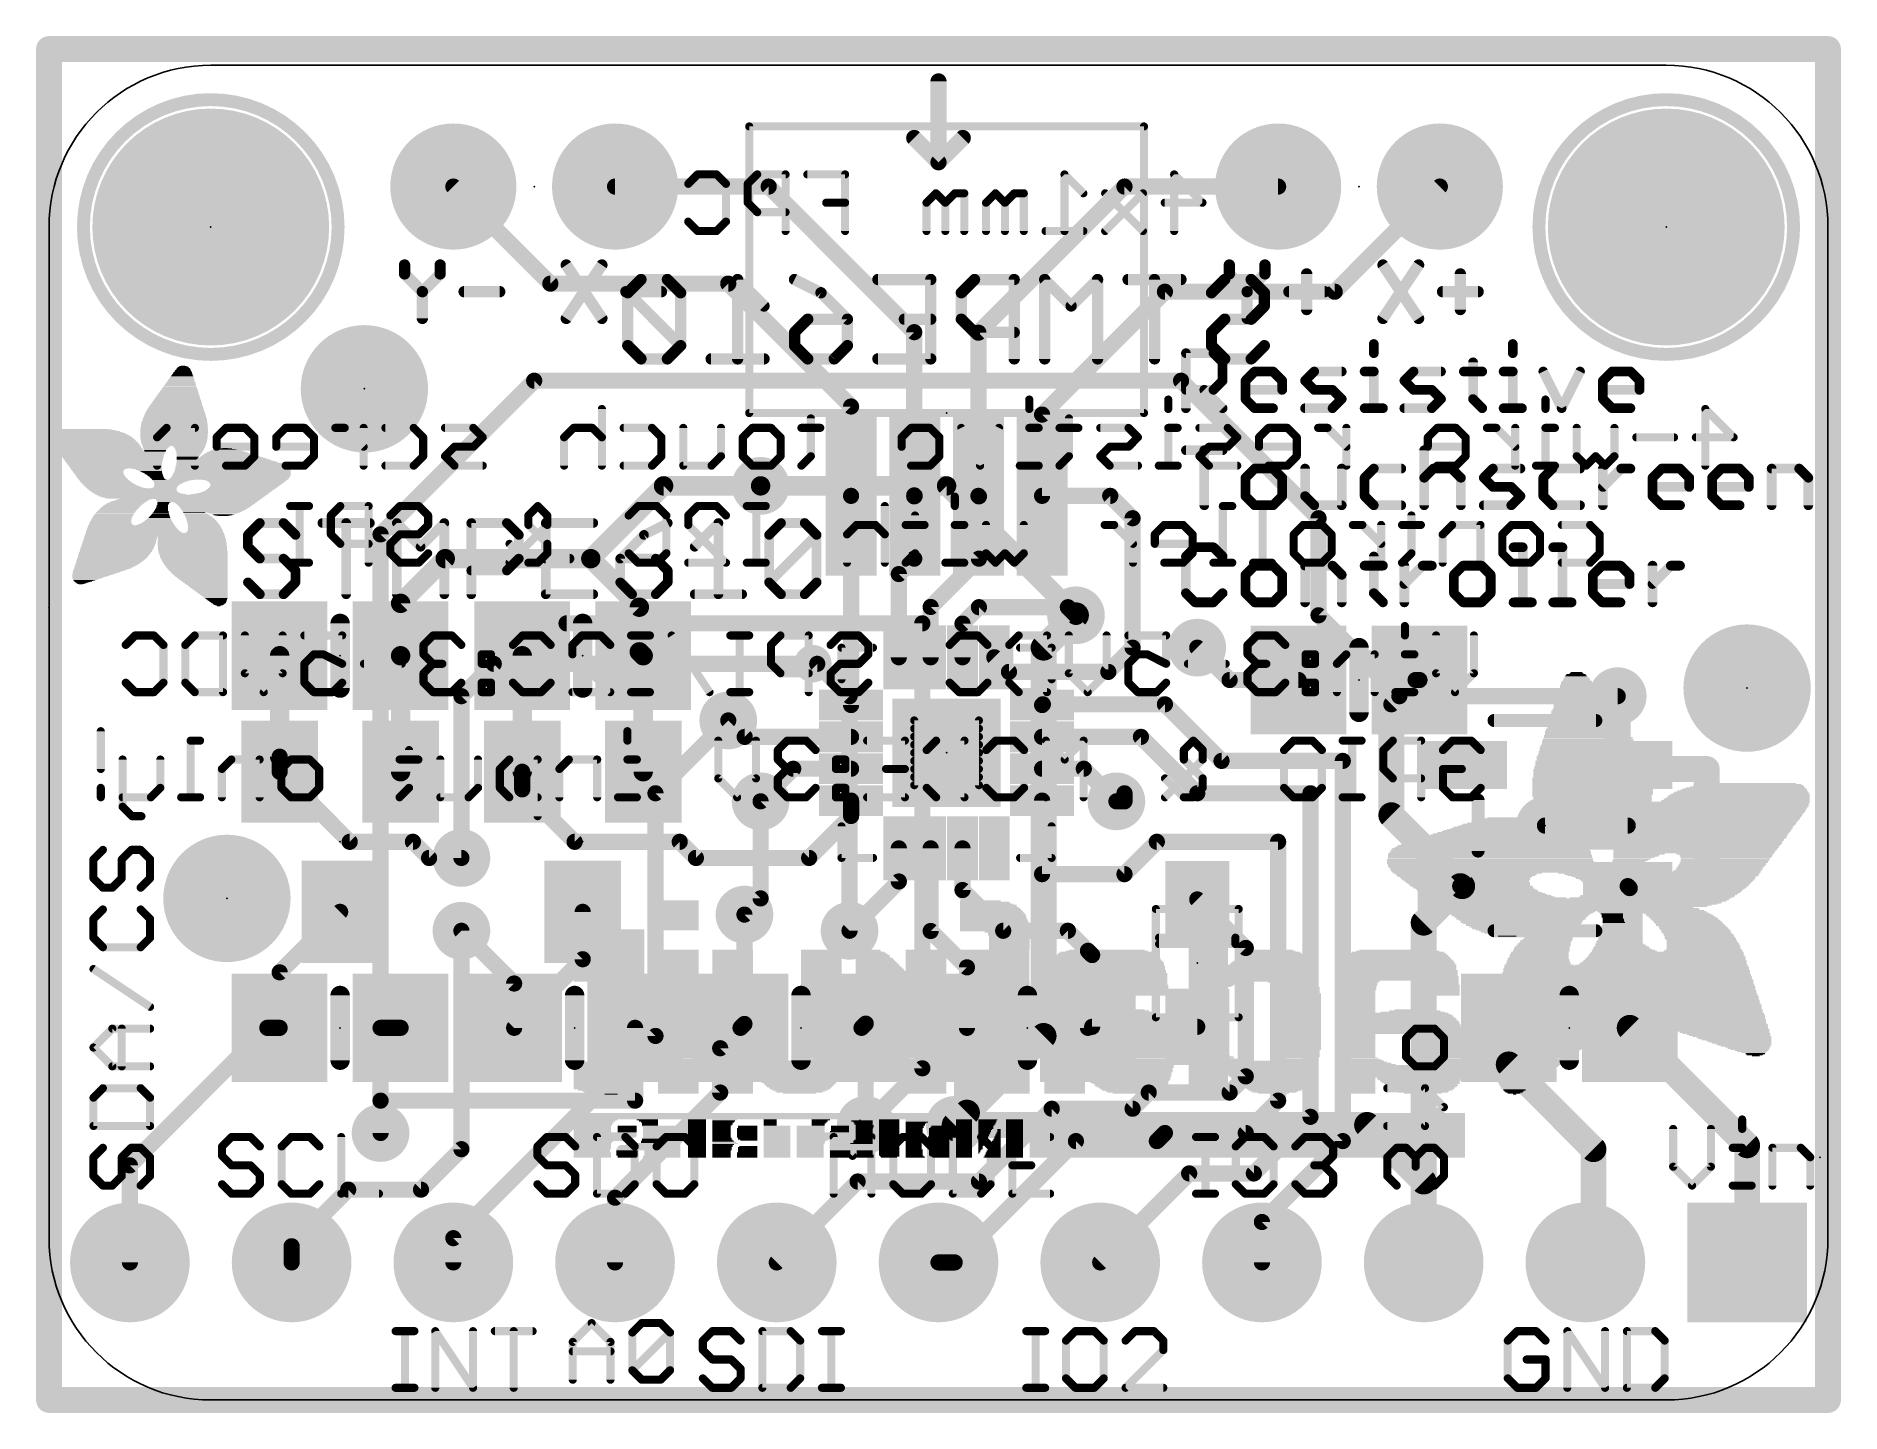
# Model space of a CAD drawing. Extents: x -0.2 to 28.1, y -0.2 to 21.4.
import ezdxf

# ---------------------------------------------------------------- set-up
doc = ezdxf.new("R2010")
doc.units = 0
for name, color, linetype in [('1', 12, 'CONTINUOUS'), ('16', 132, 'CONTINUOUS'), ('17', 110, 'CONTINUOUS'), ('18', 110, 'CONTINUOUS'), ('20', 53, 'CONTINUOUS'), ('21', 40, 'CONTINUOUS'), ('22', 6, 'CONTINUOUS'), ('23', 40, 'CONTINUOUS'), ('24', 6, 'CONTINUOUS'), ('29', 253, 'CONTINUOUS'), ('31', 253, 'CONTINUOUS')]:
    doc.layers.add(name, color=color, linetype=linetype)

# ---------------------------------------------------------------- blocks, each defined once
blk = doc.blocks.new('RECT')
blk.add_solid([(-0.5, -0.5), (0.5, -0.5), (-0.5, 0.5), (0.5, 0.5)])
blk = doc.blocks.new('PIE')
at = {"const_width": 0.5}
blk.add_lwpolyline([(0, -0.25, 1), (0, 0.25, 1), (0, -0.25)], format="xyb", dxfattribs=at)
blk = doc.blocks.new('SQUAREP')
blk.add_solid([(-0.5, -0.5), (0.5, -0.5), (-0.5, 0.5), (0.5, 0.5)])
blk = doc.blocks.new('ROUNDP')
at = {"const_width": 0.5}
blk.add_lwpolyline([(0, -0.25, 1), (0, 0.25, 1), (0, -0.25)], format="xyb", dxfattribs=at)
blk = doc.blocks.new('ROUNDV')
at = {"const_width": 0.5}
blk.add_lwpolyline([(0, -0.25, 1), (0, 0.25, 1), (0, -0.25)], format="xyb", dxfattribs=at)

msp = doc.modelspace()

# ---------------------------------------------------------------- linework, layer by layer
at = {"layer": '1'}
for points, const_width in [([(6.35, 19.05), (7.874, 17.526)], 0.254), ([(8.89, 19.05), (11.303, 19.05)], 0.254), ([(11.303, 19.05), (13.589, 16.764)], 0.254), ([(14.597, 16.756), (16.891, 19.05)], 0.254), ([(16.891, 19.05), (19.304, 19.05)], 0.254), ([(21.844, 19.05), (20.193, 17.399)], 0.254), ([(7.874, 17.526), (10.668, 17.526)], 0.254), ([(10.668, 17.526), (12.597, 15.597)], 0.254), ([(17.526, 17.399), (15.597, 15.47)], 0.254), ([(20.193, 17.399), (17.526, 17.399)], 0.254), ([(13.589, 16.764), (13.589, 14.202)], 0.254), ([(14.597, 16.756), (14.597, 14.194)], 0.254), ([(12.597, 15.597), (12.597, 14.194)], 0.254), ([(15.597, 15.47), (15.597, 14.194)], 0.254), ([(8.509, 13.208), (9.652, 14.351)], 0.3048), ([(9.652, 14.351), (11.176, 14.351)], 0.3048), ([(12.597, 10.91), (12.597, 14.194)], 0.254), ([(13.589, 14.202), (13.597, 14.194)], 0.254), ([(13.589, 14.186), (13.597, 14.194)], 0.254), ([(13.589, 13.208), (13.589, 14.186)], 0.254), ([(14.605, 14.186), (14.597, 14.194)], 0.254), ([(14.605, 13.208), (14.605, 14.186)], 0.254), ([(16.667, 14.194), (15.597, 14.194)], 0.254), ([(17.018, 13.843), (16.667, 14.194)], 0.254), ([(17.018, 11.811), (17.018, 13.843)], 0.254), ([(5.522, 12.507), (6.223, 13.208)], 0.3048), ([(6.223, 13.208), (8.509, 13.208)], 0.3048), ([(8.509, 13.208), (9.271, 12.446)], 0.3048), ([(13.347, 12.966), (13.589, 13.208)], 0.254), ([(13.847, 12.45), (14.605, 13.208)], 0.254), ([(13.347, 11.66), (13.347, 12.966)], 0.254), ([(5.522, 11.684), (5.522, 12.507)], 0.3048), ([(9.271, 12.446), (9.271, 11.745)], 0.3048), ([(13.847, 11.66), (13.847, 12.45)], 0.254), ([(14.347, 12.188), (14.605, 12.446)], 0.254), ([(14.605, 12.446), (16.002, 12.446)], 0.254), ([(16.002, 12.446), (16.129, 12.319)], 0.254), ([(14.347, 11.66), (14.347, 12.188)], 0.254), ([(16.637, 11.43), (17.018, 11.811)], 0.254), ([(18.034, 11.811), (18.542, 11.303)], 0.254), ([(3.622, 11.684), (3.622, 10.099)], 0.3048), ([(5.522, 11.684), (5.522, 9.863)], 0.3048), ([(7.432, 9.863), (7.432, 11.684)], 0.3048), ([(9.271, 11.745), (9.332, 11.684)], 0.3048), ([(9.332, 9.863), (9.332, 11.684)], 0.3048), ([(14.847, 11.66), (15.077, 11.43)], 0.254), ([(15.077, 11.43), (16.637, 11.43)], 0.254), ([(18.542, 11.303), (19.624, 11.303)], 0.254), ([(21.082, 10.922), (21.463, 11.303)], 0.254), ([(21.463, 11.303), (21.524, 11.303)], 0.254), ([(21.082, 9.1799), (21.082, 10.922)], 0.4064), ([(24.638, 9.967), (24.638, 11.049)], 0.4064), ([(10.668, 10.668), (10.926, 10.41)], 0.254), ([(15.609, 10.922), (15.597, 10.91)], 0.254), ([(17.526, 10.922), (15.609, 10.922)], 0.254), ([(18.415, 10.033), (17.526, 10.922)], 0.254), ([(10.926, 10.41), (12.597, 10.41)], 0.254), ([(15.597, 10.41), (17.149, 10.41)], 0.254), ([(17.149, 10.41), (18.034, 9.525)], 0.254), ([(3.622, 10.099), (3.622, 9.863)], 0.254), ([(3.622, 9.863), (4.722, 8.763)], 0.254), ([(7.432, 9.863), (7.432, 9.586)], 0.254), ([(11.688, 9.91), (11.176, 9.398)], 0.254), ([(12.597, 9.91), (11.688, 9.91)], 0.254), ([(15.597, 9.91), (16.252, 9.91)], 0.254), ([(16.252, 9.91), (16.764, 9.398)], 0.254), ([(20.32, 10.033), (18.415, 10.033)], 0.254), ([(20.32, 10.033), (20.32, 4.064)], 0.254), ([(24.7951, 9.967), (24.638, 9.967)], 0.4064), ([(24.7951, 9.906), (24.7951, 9.967)], 0.4064), ([(26.035, 9.906), (24.7951, 9.906)], 0.4064), ([(26.035, 8.067), (26.035, 9.906)], 0.4064), ([(7.432, 9.586), (8.255, 8.763)], 0.254), ([(18.034, 9.525), (19.812, 9.525)], 0.254), ([(19.812, 9.525), (19.812, 4.445)], 0.254), ([(12.597, 9.168), (12.597, 9.41)], 0.254), ([(15.597, 8.255), (15.597, 9.41)], 0.254), ([(22.1949, 8.067), (21.082, 9.1799)], 0.4064), ([(11.938, 8.509), (12.597, 9.168)], 0.254), ([(24.7951, 9.017), (23.495, 9.017)], 0.254), ([(4.722, 8.763), (5.715, 8.763)], 0.254), ([(5.715, 8.763), (5.969, 8.509)], 0.254), ([(8.255, 8.763), (9.906, 8.763)], 0.254), ([(9.906, 8.763), (10.16, 8.509)], 0.254), ([(17.399, 8.763), (16.891, 8.255)], 0.254), ([(19.304, 8.763), (17.399, 8.763)], 0.254), ([(19.304, 4.699), (19.304, 8.763)], 0.254), ([(5.969, 8.509), (6.477, 8.509)], 0.254), ([(10.16, 8.509), (11.938, 8.509)], 0.254), ([(13.347, 8.14), (13.347, 8.66)], 0.254), ([(13.847, 8.66), (13.847, 7.362)], 0.254), ([(14.347, 8.66), (14.347, 8.005)], 0.254), ([(12.573, 7.366), (13.347, 8.14)], 0.254), ([(16.891, 8.255), (15.597, 8.255)], 0.254), ([(22.164, 8.067), (21.59, 7.493)], 0.4064), ([(24.7951, 8.067), (26.035, 8.067)], 0.4064), ([(24.826, 5.842), (24.826, 8.0361)], 0.4064), ([(14.347, 8.005), (14.986, 7.366)], 0.254), ([(18.034, 7.858), (18.796, 7.096)], 0.254), ([(22.164, 8.067), (22.1949, 8.067)], 0.254), ([(24.826, 8.0361), (24.7951, 8.067)], 0.254), ([(4.572, 7.663), (3.622, 6.713)], 0.254), ([(8.382, 6.919), (8.382, 7.663)], 0.254), ([(10.922, 7.62), (10.922, 5.903)], 0.254), ([(21.59, 7.493), (21.59, 2.159)], 0.4064), ([(7.305, 6.538), (6.477, 7.366)], 0.254), ([(13.847, 7.362), (14.417, 6.792)], 0.254), ([(14.986, 7.366), (16.002, 7.366)], 0.254), ([(16.002, 7.366), (16.317, 7.051)], 0.254), ([(16.383, 6.985), (16.317, 7.051)], 0.254), ([(16.317, 7.051), (16.317, 5.842)], 0.254), ([(16.383, 5.858), (16.383, 6.985)], 0.254), ([(18.796, 7.096), (18.796, 5.08)], 0.254), ([(3.622, 6.713), (3.622, 5.842)], 0.254), ([(7.305, 5.842), (8.382, 6.919)], 0.254), ([(14.417, 6.792), (14.417, 5.842)], 0.254), ([(7.305, 5.842), (7.305, 6.538)], 0.254), ([(3.429, 5.842), (1.27, 3.683)], 0.254), ([(3.622, 5.842), (3.429, 5.842)], 0.254), ([(5.207, 4.699), (5.207, 5.842)], 0.254), ([(5.207, 5.842), (5.522, 5.842)], 0.254), ([(9.205, 5.842), (9.205, 4.699)], 0.254), ([(10.861, 5.842), (10.541, 5.522)], 0.254), ([(10.861, 5.842), (10.922, 5.903)], 0.254), ([(12.761, 5.842), (12.827, 5.908)], 0.254), ([(12.827, 5.908), (12.827, 4.318)], 0.254), ([(14.417, 5.842), (14.417, 4.511)], 0.4064), ([(18.034, 5.858), (16.383, 5.858)], 0.254), ([(22.926, 5.842), (22.926, 5.268)], 0.4064), ([(24.826, 5.842), (26.67, 3.998)], 0.4064), ([(10.541, 5.522), (10.541, 4.826)], 0.254), ([(22.926, 5.268), (24.257, 3.937)], 0.4064), ([(18.796, 5.08), (18.542, 4.826)], 0.254), ([(9.205, 4.699), (5.207, 4.699)], 0.254), ([(5.207, 4.699), (5.207, 4.191)], 0.254), ([(10.541, 4.826), (8.89, 3.175)], 0.254), ([(17.018, 4.572), (17.272, 4.826)], 0.254), ([(18.542, 4.826), (17.272, 4.826)], 0.254), ([(19.304, 4.699), (18.796, 4.191)], 0.254), ([(14.417, 4.511), (14.224, 4.318)], 0.4064), ([(14.605, 3.429), (15.748, 4.572)], 0.254), ([(15.748, 4.572), (17.018, 4.572)], 0.254), ([(19.812, 4.445), (18.923, 3.556)], 0.254), ([(17.526, 4.191), (17.399, 4.064)], 0.254), ([(18.796, 4.191), (17.526, 4.191)], 0.254), ([(16.129, 4.064), (14.224, 2.159)], 0.254), ([(17.399, 4.064), (16.129, 4.064)], 0.254), ([(20.32, 4.064), (19.05, 2.794)], 0.254), ([(24.257, 3.937), (24.257, 2.159)], 0.4064), ([(26.67, 3.998), (26.67, 2.159)], 0.4064), ([(1.27, 3.683), (1.27, 2.159)], 0.254), ([(12.7, 3.429), (11.43, 2.159)], 0.254), ([(12.7, 3.429), (14.605, 3.429)], 0.254), ([(17.907, 3.556), (16.51, 2.159)], 0.254), ([(18.923, 3.556), (17.907, 3.556)], 0.254), ([(8.89, 3.175), (8.89, 2.159)], 0.254), ([(19.05, 2.794), (19.05, 2.159)], 0.254), ([(14.224, 2.159), (13.97, 2.159)], 0.254), ([(24.257, 2.159), (24.13, 2.159)], 0.4064)]:
    msp.add_lwpolyline(points, dxfattribs=dict(at, const_width=const_width))
for points, const_width in [([(6.3949, 19.0949, 1), (6.3051, 19.0051)], 0.127), ([(8.89, 19.1135, 1), (8.89, 18.9865)], 0.127), ([(11.3479, 19.0949, 1), (11.2581, 19.0051)], 0.127), ([(11.303, 18.9865, 1), (11.303, 19.1135)], 0.127), ([(16.891, 19.1135, 1), (16.891, 18.9865)], 0.127), ([(16.9359, 19.0051, 1), (16.8461, 19.0949)], 0.127), ([(19.304, 18.9865, 1), (19.304, 19.1135)], 0.127), ([(21.8889, 19.0051, 1), (21.7991, 19.0949)], 0.127), ([(7.874, 17.5895, 1), (7.874, 17.4625)], 0.127), ([(7.8291, 17.4811, 1), (7.9189, 17.5709)], 0.127), ([(10.7129, 17.5709, 1), (10.6231, 17.4811)], 0.127), ([(10.668, 17.4625, 1), (10.668, 17.5895)], 0.127), ([(17.526, 17.4625, 1), (17.526, 17.3355)], 0.127), ([(17.5709, 17.3541, 1), (17.4811, 17.4439)], 0.127), ([(20.1481, 17.4439, 1), (20.2379, 17.3541)], 0.127), ([(20.193, 17.3355, 1), (20.193, 17.4625)], 0.127), ([(13.6525, 16.764, 1), (13.5255, 16.764)], 0.127), ([(13.5441, 16.7191, 1), (13.6339, 16.8089)], 0.127), ([(14.6605, 16.756, 1), (14.5335, 16.756)], 0.127), ([(14.5521, 16.8009, 1), (14.6419, 16.7111)], 0.127), ([(12.6605, 15.597, 1), (12.5335, 15.597)], 0.127), ([(12.5521, 15.5521, 1), (12.6419, 15.6419)], 0.127), ([(15.6605, 15.47, 1), (15.5335, 15.47)], 0.127), ([(15.5521, 15.5149, 1), (15.6419, 15.4251)], 0.127), ([(9.652, 14.4272, 1), (9.652, 14.2748)], 0.1524), ([(9.7059, 14.2971, 1), (9.5981, 14.4049)], 0.1524), ([(11.176, 14.2748, 1), (11.176, 14.4272)], 0.1524), ([(12.6605, 14.194, 1), (12.5335, 14.194)], 0.127), ([(12.5335, 14.194, 1), (12.6605, 14.194)], 0.127), ([(13.6339, 14.2469, 1), (13.5441, 14.1571)], 0.127), ([(13.6525, 14.186, 1), (13.5255, 14.186)], 0.127), ([(13.5441, 14.2309, 1), (13.6339, 14.1411)], 0.127), ([(13.5255, 14.202, 1), (13.6525, 14.202)], 0.127), ([(13.6419, 14.1491, 1), (13.5521, 14.2389)], 0.127), ([(13.5521, 14.1491, 1), (13.6419, 14.2389)], 0.127), ([(14.6419, 14.2389, 1), (14.5521, 14.1491)], 0.127), ([(14.5335, 14.194, 1), (14.6605, 14.194)], 0.127), ([(14.6685, 14.186, 1), (14.5415, 14.186)], 0.127), ([(14.5601, 14.1411, 1), (14.6499, 14.2309)], 0.127), ([(15.597, 14.2575, 1), (15.597, 14.1305)], 0.127), ([(15.5335, 14.194, 1), (15.6605, 14.194)], 0.127), ([(16.7119, 14.2389, 1), (16.6221, 14.1491)], 0.127), ([(16.667, 14.1305, 1), (16.667, 14.2575)], 0.127), ([(17.0815, 13.843, 1), (16.9545, 13.843)], 0.127), ([(16.9731, 13.7981, 1), (17.0629, 13.8879)], 0.127), ([(6.223, 13.2842, 1), (6.223, 13.1318)], 0.1524), ([(6.2769, 13.1541, 1), (6.1691, 13.2619)], 0.1524), ([(8.5629, 13.2619, 1), (8.4551, 13.1541)], 0.1524), ([(8.4551, 13.2619, 1), (8.5629, 13.1541)], 0.1524), ([(8.509, 13.1318, 1), (8.509, 13.2842)], 0.1524), ([(13.6339, 13.1631, 1), (13.5441, 13.2529)], 0.127), ([(14.6499, 13.1631, 1), (14.5601, 13.2529)], 0.127), ([(13.4105, 12.966, 1), (13.2835, 12.966)], 0.127), ([(13.3021, 13.0109, 1), (13.3919, 12.9211)], 0.127), ([(13.5255, 13.208, 1), (13.6525, 13.208)], 0.127), ([(14.5415, 13.208, 1), (14.6685, 13.208)], 0.127), ([(5.5982, 12.507, 1), (5.4458, 12.507)], 0.1524), ([(5.4681, 12.5609, 1), (5.5759, 12.4531)], 0.1524), ([(9.3472, 12.446, 1), (9.1948, 12.446)], 0.1524), ([(9.2171, 12.3921, 1), (9.3249, 12.4999)], 0.1524), ([(13.9105, 12.45, 1), (13.7835, 12.45)], 0.127), ([(13.8021, 12.4949, 1), (13.8919, 12.4051)], 0.127), ([(14.605, 12.5095, 1), (14.605, 12.3825)], 0.127), ([(14.6499, 12.4011, 1), (14.5601, 12.4909)], 0.127), ([(16.0469, 12.4909, 1), (15.9571, 12.4011)], 0.127), ([(16.002, 12.3825, 1), (16.002, 12.5095)], 0.127), ([(14.4105, 12.188, 1), (14.2835, 12.188)], 0.127), ([(14.3021, 12.2329, 1), (14.3919, 12.1431)], 0.127), ([(16.0841, 12.2741, 1), (16.1739, 12.3639)], 0.127), ([(17.0629, 11.7661, 1), (16.9731, 11.8559)], 0.127), ([(18.0789, 11.8559, 1), (17.9891, 11.7661)], 0.127), ([(3.6982, 11.684, 1), (3.5458, 11.684)], 0.1524), ([(5.5982, 11.684, 1), (5.4458, 11.684)], 0.1524), ([(5.4458, 11.684, 1), (5.5982, 11.684)], 0.1524), ([(7.5082, 11.684, 1), (7.3558, 11.684)], 0.1524), ([(9.3249, 11.7989, 1), (9.2171, 11.6911)], 0.1524), ([(9.1948, 11.745, 1), (9.3472, 11.745)], 0.1524), ([(9.4082, 11.684, 1), (9.2558, 11.684)], 0.1524), ([(9.2781, 11.6301, 1), (9.3859, 11.7379)], 0.1524), ([(13.2835, 11.66, 1), (13.4105, 11.66)], 0.127), ([(13.7835, 11.66, 1), (13.9105, 11.66)], 0.127), ([(14.2835, 11.66, 1), (14.4105, 11.66)], 0.127), ([(14.8919, 11.7049, 1), (14.8021, 11.6151)], 0.127), ([(16.9545, 11.811, 1), (17.0815, 11.811)], 0.127), ([(15.077, 11.4935, 1), (15.077, 11.3665)], 0.127), ([(15.0321, 11.3851, 1), (15.1219, 11.4749)], 0.127), ([(16.5921, 11.4749, 1), (16.6819, 11.3851)], 0.127), ([(16.637, 11.3665, 1), (16.637, 11.4935)], 0.127), ([(18.542, 11.3665, 1), (18.542, 11.2395)], 0.127), ([(18.4971, 11.2581, 1), (18.5869, 11.3479)], 0.127), ([(19.624, 11.2395, 1), (19.624, 11.3665)], 0.127), ([(21.463, 11.3665, 1), (21.463, 11.2395)], 0.127), ([(21.5079, 11.2581, 1), (21.4181, 11.3479)], 0.127), ([(21.524, 11.2395, 1), (21.524, 11.3665)], 0.127), ([(21.1836, 10.922, 1), (20.9804, 10.922)], 0.2032), ([(24.7396, 11.049, 1), (24.5364, 11.049)], 0.2032), ([(10.7129, 10.7129, 1), (10.6231, 10.6231)], 0.127), ([(12.5335, 10.91, 1), (12.6605, 10.91)], 0.127), ([(15.5521, 10.9549, 1), (15.6419, 10.8651)], 0.127), ([(15.609, 10.9855, 1), (15.609, 10.8585)], 0.127), ([(15.6539, 10.8771, 1), (15.5641, 10.9669)], 0.127), ([(17.5709, 10.9669, 1), (17.4811, 10.8771)], 0.127), ([(17.526, 10.8585, 1), (17.526, 10.9855)], 0.127), ([(21.0371, 10.9669, 1), (21.1269, 10.8771)], 0.127), ([(10.926, 10.4735, 1), (10.926, 10.3465)], 0.127), ([(10.8811, 10.3651, 1), (10.9709, 10.4549)], 0.127), ([(12.597, 10.3465, 1), (12.597, 10.4735)], 0.127), ([(15.597, 10.4735, 1), (15.597, 10.3465)], 0.127), ([(17.1939, 10.4549, 1), (17.1041, 10.3651)], 0.127), ([(17.149, 10.3465, 1), (17.149, 10.4735)], 0.127), ([(3.6855, 10.099, 1), (3.5585, 10.099)], 0.127), ([(3.5458, 10.099, 1), (3.6982, 10.099)], 0.1524), ([(3.6669, 9.9079, 1), (3.5771, 9.8181)], 0.127), ([(3.5585, 9.863, 1), (3.6855, 9.863)], 0.127), ([(5.4458, 9.863, 1), (5.5982, 9.863)], 0.1524), ([(7.3558, 9.863, 1), (7.5082, 9.863)], 0.1524), ([(7.4955, 9.863, 1), (7.3685, 9.863)], 0.127), ([(9.2558, 9.863, 1), (9.4082, 9.863)], 0.1524), ([(11.688, 9.9735, 1), (11.688, 9.8465)], 0.127), ([(11.7329, 9.8651, 1), (11.6431, 9.9549)], 0.127), ([(12.597, 9.8465, 1), (12.597, 9.9735)], 0.127), ([(15.597, 9.9735, 1), (15.597, 9.8465)], 0.127), ([(16.2969, 9.9549, 1), (16.2071, 9.8651)], 0.127), ([(16.252, 9.8465, 1), (16.252, 9.9735)], 0.127), ([(18.415, 10.0965, 1), (18.415, 9.9695)], 0.127), ([(18.3701, 9.9881, 1), (18.4599, 10.0779)], 0.127), ([(20.3835, 10.033, 1), (20.2565, 10.033)], 0.127), ([(20.32, 9.9695, 1), (20.32, 10.0965)], 0.127), ([(24.638, 10.0686, 1), (24.638, 9.8654)], 0.2032), ([(24.5364, 9.967, 1), (24.7396, 9.967)], 0.2032), ([(24.8967, 9.967, 1), (24.6935, 9.967)], 0.2032), ([(24.7951, 10.0076, 1), (24.7951, 9.8044)], 0.2032), ([(24.6935, 9.906, 1), (24.8967, 9.906)], 0.2032), ([(24.7951, 9.8654, 1), (24.7951, 10.0686)], 0.2032), ([(26.1366, 9.906, 1), (25.9334, 9.906)], 0.2032), ([(26.035, 9.8044, 1), (26.035, 10.0076)], 0.2032), ([(7.4769, 9.6309, 1), (7.3871, 9.5411)], 0.127), ([(7.3685, 9.586, 1), (7.4955, 9.586)], 0.127), ([(18.034, 9.5885, 1), (18.034, 9.4615)], 0.127), ([(19.8755, 9.525, 1), (19.7485, 9.525)], 0.127), ([(19.812, 9.4615, 1), (19.812, 9.5885)], 0.127), ([(11.1311, 9.4429, 1), (11.2209, 9.3531)], 0.127), ([(12.6605, 9.41, 1), (12.5335, 9.41)], 0.127), ([(15.6605, 9.41, 1), (15.5335, 9.41)], 0.127), ([(16.7191, 9.3531, 1), (16.8089, 9.4429)], 0.127), ([(17.9891, 9.4801, 1), (18.0789, 9.5699)], 0.127), ([(21.1538, 9.2517, 1), (21.0102, 9.1081)], 0.2032), ([(12.5335, 9.168, 1), (12.6605, 9.168)], 0.127), ([(12.6419, 9.1231, 1), (12.5521, 9.2129)], 0.127), ([(20.9804, 9.1799, 1), (21.1836, 9.1799)], 0.2032), ([(23.495, 9.0805, 1), (23.495, 8.9535)], 0.127), ([(24.7951, 8.9535, 1), (24.7951, 9.0805)], 0.127), ([(4.722, 8.8265, 1), (4.722, 8.6995)], 0.127), ([(4.6771, 8.7181, 1), (4.7669, 8.8079)], 0.127), ([(5.7599, 8.8079, 1), (5.6701, 8.7181)], 0.127), ([(5.715, 8.6995, 1), (5.715, 8.8265)], 0.127), ([(8.255, 8.8265, 1), (8.255, 8.6995)], 0.127), ([(8.2101, 8.7181, 1), (8.2999, 8.8079)], 0.127), ([(9.9509, 8.8079, 1), (9.8611, 8.7181)], 0.127), ([(9.906, 8.6995, 1), (9.906, 8.8265)], 0.127), ([(17.399, 8.8265, 1), (17.399, 8.6995)], 0.127), ([(17.4439, 8.7181, 1), (17.3541, 8.8079)], 0.127), ([(19.3675, 8.763, 1), (19.2405, 8.763)], 0.127), ([(19.304, 8.6995, 1), (19.304, 8.8265)], 0.127), ([(5.969, 8.5725, 1), (5.969, 8.4455)], 0.127), ([(5.9241, 8.4641, 1), (6.0139, 8.5539)], 0.127), ([(6.477, 8.4455, 1), (6.477, 8.5725)], 0.127), ([(10.16, 8.5725, 1), (10.16, 8.4455)], 0.127), ([(10.1151, 8.4641, 1), (10.2049, 8.5539)], 0.127), ([(11.8931, 8.5539, 1), (11.9829, 8.4641)], 0.127), ([(11.938, 8.4455, 1), (11.938, 8.5725)], 0.127), ([(13.4105, 8.66, 1), (13.2835, 8.66)], 0.127), ([(13.9105, 8.66, 1), (13.7835, 8.66)], 0.127), ([(14.4105, 8.66, 1), (14.2835, 8.66)], 0.127), ([(13.3919, 8.0951, 1), (13.3021, 8.1849)], 0.127), ([(15.597, 8.3185, 1), (15.597, 8.1915)], 0.127), ([(15.5335, 8.255, 1), (15.6605, 8.255)], 0.127), ([(16.8461, 8.2999, 1), (16.9359, 8.2101)], 0.127), ([(16.891, 8.1915, 1), (16.891, 8.3185)], 0.127), ([(22.2358, 7.9952, 1), (22.0922, 8.1388)], 0.2032), ([(22.1231, 7.9952, 1), (22.2667, 8.1388)], 0.2032), ([(24.7951, 8.1686, 1), (24.7951, 7.9654)], 0.2032), ([(24.9276, 8.0361, 1), (24.7244, 8.0361)], 0.2032), ([(26.035, 7.9654, 1), (26.035, 8.1686)], 0.2032), ([(13.2835, 8.14, 1), (13.4105, 8.14)], 0.127), ([(14.3919, 8.0499, 1), (14.3021, 7.9601)], 0.127), ([(14.2835, 8.005, 1), (14.4105, 8.005)], 0.127), ([(18.0789, 7.9029, 1), (17.9891, 7.8131)], 0.127), ([(22.164, 8.1305, 1), (22.164, 8.0035)], 0.127), ([(22.1949, 8.0035, 1), (22.1949, 8.1305)], 0.127), ([(24.84, 8.1119, 1), (24.7502, 8.0221)], 0.127), ([(24.7811, 7.9912, 1), (24.8709, 8.081)], 0.127), ([(25.9334, 8.067, 1), (26.1366, 8.067)], 0.2032), ([(4.6169, 7.6181, 1), (4.5271, 7.7079)], 0.127), ([(8.4455, 7.663, 1), (8.3185, 7.663)], 0.127), ([(10.9855, 7.62, 1), (10.8585, 7.62)], 0.127), ([(21.6916, 7.493, 1), (21.4884, 7.493)], 0.2032), ([(21.5182, 7.5648, 1), (21.6618, 7.4212)], 0.2032), ([(6.5219, 7.4109, 1), (6.4321, 7.3211)], 0.127), ([(12.5281, 7.4109, 1), (12.6179, 7.3211)], 0.127), ([(13.8919, 7.4069, 1), (13.8021, 7.3171)], 0.127), ([(13.7835, 7.362, 1), (13.9105, 7.362)], 0.127), ([(14.986, 7.4295, 1), (14.986, 7.3025)], 0.127), ([(14.9411, 7.3211, 1), (15.0309, 7.4109)], 0.127), ([(16.0469, 7.4109, 1), (15.9571, 7.3211)], 0.127), ([(16.002, 7.3025, 1), (16.002, 7.4295)], 0.127), ([(16.3619, 7.0959, 1), (16.2721, 7.0061)], 0.127), ([(16.3805, 7.051, 1), (16.2535, 7.051)], 0.127), ([(16.2721, 7.0061, 1), (16.3619, 7.0959)], 0.127), ([(16.4465, 6.985, 1), (16.3195, 6.985)], 0.127), ([(16.3381, 6.9401, 1), (16.4279, 7.0299)], 0.127), ([(18.8595, 7.096, 1), (18.7325, 7.096)], 0.127), ([(18.7511, 7.0511, 1), (18.8409, 7.1409)], 0.127), ([(3.6855, 6.713, 1), (3.5585, 6.713)], 0.127), ([(3.5771, 6.7579, 1), (3.6669, 6.6681)], 0.127), ([(8.3185, 6.919, 1), (8.4455, 6.919)], 0.127), ([(8.4269, 6.8741, 1), (8.3371, 6.9639)], 0.127), ([(14.4805, 6.792, 1), (14.3535, 6.792)], 0.127), ([(14.3721, 6.7471, 1), (14.4619, 6.8369)], 0.127), ([(7.3685, 6.538, 1), (7.2415, 6.538)], 0.127), ([(7.2601, 6.4931, 1), (7.3499, 6.5829)], 0.127), ([(3.429, 5.9055, 1), (3.429, 5.7785)], 0.127), ([(3.4739, 5.7971, 1), (3.3841, 5.8869)], 0.127), ([(3.622, 5.7785, 1), (3.622, 5.9055)], 0.127), ([(5.2705, 5.842, 1), (5.1435, 5.842)], 0.127), ([(5.207, 5.9055, 1), (5.207, 5.7785)], 0.127), ([(5.522, 5.7785, 1), (5.522, 5.9055)], 0.127), ([(9.2685, 5.842, 1), (9.1415, 5.842)], 0.127), ([(10.9059, 5.7971, 1), (10.8161, 5.8869)], 0.127), ([(10.8585, 5.903, 1), (10.9855, 5.903)], 0.127), ([(10.9669, 5.8581, 1), (10.8771, 5.9479)], 0.127), ([(12.8905, 5.908, 1), (12.7635, 5.908)], 0.127), ([(12.8719, 5.8631, 1), (12.7821, 5.9529)], 0.127), ([(14.5186, 5.842, 1), (14.3154, 5.842)], 0.2032), ([(16.383, 5.9215, 1), (16.383, 5.7945)], 0.127), ([(18.034, 5.7945, 1), (18.034, 5.9215)], 0.127), ([(23.0276, 5.842, 1), (22.8244, 5.842)], 0.2032), ([(24.8978, 5.9138, 1), (24.7542, 5.7702)], 0.2032), ([(3.5585, 5.842, 1), (3.6855, 5.842)], 0.127), ([(7.2601, 5.8869, 1), (7.3499, 5.7971)], 0.127), ([(7.2415, 5.842, 1), (7.3685, 5.842)], 0.127), ([(10.8161, 5.8869, 1), (10.9059, 5.7971)], 0.127), ([(12.7161, 5.8869, 1), (12.8059, 5.7971)], 0.127), ([(14.3535, 5.842, 1), (14.4805, 5.842)], 0.127), ([(16.2535, 5.842, 1), (16.3805, 5.842)], 0.127), ([(16.3195, 5.858, 1), (16.4465, 5.858)], 0.127), ([(24.7244, 5.842, 1), (24.9276, 5.842)], 0.2032), ([(10.6045, 5.522, 1), (10.4775, 5.522)], 0.127), ([(10.4961, 5.5669, 1), (10.5859, 5.4771)], 0.127), ([(22.9978, 5.3398, 1), (22.8542, 5.1962)], 0.2032), ([(18.7325, 5.08, 1), (18.8595, 5.08)], 0.127), ([(18.8409, 5.0351, 1), (18.7511, 5.1249)], 0.127), ([(22.8244, 5.268, 1), (23.0276, 5.268)], 0.2032), ([(5.207, 4.7625, 1), (5.207, 4.6355)], 0.127), ([(5.2705, 4.699, 1), (5.1435, 4.699)], 0.127), ([(9.205, 4.6355, 1), (9.205, 4.7625)], 0.127), ([(10.4775, 4.826, 1), (10.6045, 4.826)], 0.127), ([(10.5859, 4.7811, 1), (10.4961, 4.8709)], 0.127), ([(17.272, 4.8895, 1), (17.272, 4.7625)], 0.127), ([(17.3169, 4.7811, 1), (17.2271, 4.8709)], 0.127), ([(18.4971, 4.8709, 1), (18.5869, 4.7811)], 0.127), ([(18.542, 4.7625, 1), (18.542, 4.8895)], 0.127), ([(19.3489, 4.6541, 1), (19.2591, 4.7439)], 0.127), ([(5.1435, 4.699, 1), (5.2705, 4.699)], 0.127), ([(9.1415, 4.699, 1), (9.2685, 4.699)], 0.127), ([(14.3154, 4.511, 1), (14.5186, 4.511)], 0.2032), ([(14.4888, 4.4392, 1), (14.3452, 4.5828)], 0.2032), ([(15.748, 4.6355, 1), (15.748, 4.5085)], 0.127), ([(15.7929, 4.5271, 1), (15.7031, 4.6169)], 0.127), ([(16.9731, 4.6169, 1), (17.0629, 4.5271)], 0.127), ([(17.018, 4.5085, 1), (17.018, 4.6355)], 0.127), ([(19.2405, 4.699, 1), (19.3675, 4.699)], 0.127), ([(19.8569, 4.4001, 1), (19.7671, 4.4899)], 0.127), ([(5.1435, 4.191, 1), (5.2705, 4.191)], 0.127), ([(12.7635, 4.318, 1), (12.8905, 4.318)], 0.127), ([(14.1522, 4.3898, 1), (14.2958, 4.2462)], 0.2032), ([(17.526, 4.2545, 1), (17.526, 4.1275)], 0.127), ([(17.5709, 4.1461, 1), (17.4811, 4.2359)], 0.127), ([(18.7511, 4.2359, 1), (18.8409, 4.1461)], 0.127), ([(18.796, 4.1275, 1), (18.796, 4.2545)], 0.127), ([(19.7485, 4.445, 1), (19.8755, 4.445)], 0.127), ([(16.129, 4.1275, 1), (16.129, 4.0005)], 0.127), ([(16.1739, 4.0191, 1), (16.0841, 4.1089)], 0.127), ([(17.3541, 4.1089, 1), (17.4439, 4.0191)], 0.127), ([(17.399, 4.0005, 1), (17.399, 4.1275)], 0.127), ([(20.2565, 4.064, 1), (20.3835, 4.064)], 0.127), ([(20.3649, 4.0191, 1), (20.2751, 4.1089)], 0.127), ([(24.3586, 3.937, 1), (24.1554, 3.937)], 0.2032), ([(24.1852, 3.8652, 1), (24.3288, 4.0088)], 0.2032), ([(26.7716, 3.998, 1), (26.5684, 3.998)], 0.2032), ([(26.5982, 3.9262, 1), (26.7418, 4.0698)], 0.2032), ([(1.3335, 3.683, 1), (1.2065, 3.683)], 0.127), ([(1.2251, 3.7279, 1), (1.3149, 3.6381)], 0.127), ([(12.7, 3.4925, 1), (12.7, 3.3655)], 0.127), ([(12.7449, 3.3841, 1), (12.6551, 3.4739)], 0.127), ([(14.5601, 3.4739, 1), (14.6499, 3.3841)], 0.127), ([(14.605, 3.3655, 1), (14.605, 3.4925)], 0.127), ([(17.907, 3.6195, 1), (17.907, 3.4925)], 0.127), ([(17.9519, 3.5111, 1), (17.8621, 3.6009)], 0.127), ([(18.8781, 3.6009, 1), (18.9679, 3.5111)], 0.127), ([(18.923, 3.4925, 1), (18.923, 3.6195)], 0.127), ([(8.9535, 3.175, 1), (8.8265, 3.175)], 0.127), ([(8.8451, 3.2199, 1), (8.9349, 3.1301)], 0.127), ([(19.1135, 2.794, 1), (18.9865, 2.794)], 0.127), ([(19.0051, 2.8389, 1), (19.0949, 2.7491)], 0.127), ([(13.97, 2.2225, 1), (13.97, 2.0955)], 0.127), ([(14.224, 2.0955, 1), (14.224, 2.2225)], 0.127), ([(24.13, 2.2606, 1), (24.13, 2.0574)], 0.2032), ([(24.257, 2.0574, 1), (24.257, 2.2606)], 0.2032), ([(1.2065, 2.159, 1), (1.3335, 2.159)], 0.127), ([(8.8265, 2.159, 1), (8.9535, 2.159)], 0.127), ([(11.3851, 2.2039, 1), (11.4749, 2.1141)], 0.127), ([(14.1791, 2.2039, 1), (14.2689, 2.1141)], 0.127), ([(16.4651, 2.2039, 1), (16.5549, 2.1141)], 0.127), ([(18.9865, 2.159, 1), (19.1135, 2.159)], 0.127), ([(21.4884, 2.159, 1), (21.6916, 2.159)], 0.2032), ([(24.1554, 2.159, 1), (24.3586, 2.159)], 0.2032), ([(26.5684, 2.159, 1), (26.7716, 2.159)], 0.2032)]:
    msp.add_lwpolyline(points, format="xyb", dxfattribs=dict(at, const_width=const_width))
at = {"layer": '16'}
for points, const_width in [([(0, 0), (0, 21.209)], 0.4064), ([(0, 21.209), (27.94, 21.209)], 0.4064), ([(27.94, 21.209), (27.94, 0)], 0.4064), ([(7.62, 16.002), (5.207, 13.589)], 0.254), ([(7.62, 16.002), (17.78, 16.002)], 0.254), ([(17.78, 16.002), (19.939, 13.843)], 0.254), ([(11.176, 14.351), (14.097, 14.351)], 0.3048), ([(14.097, 14.351), (16.129, 12.319)], 0.3048), ([(19.939, 13.843), (19.939, 12.319)], 0.254), ([(5.207, 4.191), (5.207, 13.589)], 0.254), ([(15.621, 11.811), (16.129, 12.319)], 0.4064), ([(13.716, 12.192), (8.128, 12.192)], 0.254), ([(13.716, 5.207), (13.716, 12.192)], 0.254), ([(19.939, 12.319), (21.209, 11.049)], 0.254), ([(15.621, 5.715), (15.621, 11.811)], 0.4064), ([(6.477, 11.049), (6.985, 11.557)], 0.254), ([(6.985, 11.557), (12.065, 11.557)], 0.254), ([(12.065, 11.557), (12.573, 11.049)], 0.254), ([(6.477, 8.509), (6.477, 11.049)], 0.254), ([(12.573, 11.049), (12.573, 7.366)], 0.254), ([(21.209, 11.049), (24.638, 11.049)], 0.254), ([(10.668, 10.668), (9.525, 9.525)], 0.254), ([(9.525, 9.525), (9.525, 5.715)], 0.254), ([(16.891, 9.398), (16.891, 9.525)], 0.254), ([(11.176, 9.398), (11.176, 7.874)], 0.254), ([(16.764, 9.398), (16.891, 9.398)], 0.254), ([(11.176, 7.874), (10.922, 7.62)], 0.254), ([(6.477, 3.937), (6.477, 7.366)], 0.254), ([(9.525, 5.715), (6.35, 2.54)], 0.254), ([(14.224, 4.318), (15.621, 5.715)], 0.4064), ([(12.827, 4.318), (13.716, 5.207)], 0.254), ([(14.224, 4.318), (20.701, 4.318)], 0.4064), ([(20.701, 4.318), (21.59, 3.429)], 0.4064), ([(6.477, 3.937), (5.842, 3.302)], 0.254), ([(4.699, 3.302), (3.81, 2.413)], 0.254), ([(5.842, 3.302), (4.699, 3.302)], 0.254), ([(21.59, 3.429), (21.59, 2.159)], 0.4064), ([(6.35, 2.54), (6.35, 2.159)], 0.254), ([(3.81, 2.413), (3.81, 2.159)], 0.254), ([(27.94, 0), (0, 0)], 0.4064)]:
    msp.add_lwpolyline(points, dxfattribs=dict(at, const_width=const_width))
for points, const_width in [([(0.1016, 21.209, 1), (-0.1016, 21.209)], 0.2032), ([(0, 21.3106, 1), (0, 21.1074)], 0.2032), ([(28.0416, 21.209, 1), (27.8384, 21.209)], 0.2032), ([(27.94, 21.1074, 1), (27.94, 21.3106)], 0.2032), ([(7.62, 16.0655, 1), (7.62, 15.9385)], 0.127), ([(7.6649, 15.9571, 1), (7.5751, 16.0469)], 0.127), ([(17.8249, 16.0469, 1), (17.7351, 15.9571)], 0.127), ([(17.78, 15.9385, 1), (17.78, 16.0655)], 0.127), ([(11.176, 14.4272, 1), (11.176, 14.2748)], 0.1524), ([(14.1509, 14.4049, 1), (14.0431, 14.2971)], 0.1524), ([(14.097, 14.2748, 1), (14.097, 14.4272)], 0.1524), ([(20.0025, 13.843, 1), (19.8755, 13.843)], 0.127), ([(19.8941, 13.7981, 1), (19.9839, 13.8879)], 0.127), ([(5.2705, 13.589, 1), (5.1435, 13.589)], 0.127), ([(5.1621, 13.6339, 1), (5.2519, 13.5441)], 0.127), ([(16.2008, 12.2472, 1), (16.0572, 12.3908)], 0.2032), ([(8.128, 12.2555, 1), (8.128, 12.1285)], 0.127), ([(13.7795, 12.192, 1), (13.6525, 12.192)], 0.127), ([(13.716, 12.1285, 1), (13.716, 12.2555)], 0.127), ([(16.0751, 12.2651, 1), (16.1829, 12.3729)], 0.1524), ([(19.9839, 12.3639, 1), (19.8941, 12.2741)], 0.127), ([(19.8755, 12.319, 1), (20.0025, 12.319)], 0.127), ([(15.7226, 11.811, 1), (15.5194, 11.811)], 0.2032), ([(15.5492, 11.8828, 1), (15.6928, 11.7392)], 0.2032), ([(6.985, 11.6205, 1), (6.985, 11.4935)], 0.127), ([(7.0299, 11.5121, 1), (6.9401, 11.6019)], 0.127), ([(12.1099, 11.6019, 1), (12.0201, 11.5121)], 0.127), ([(12.065, 11.4935, 1), (12.065, 11.6205)], 0.127), ([(6.5405, 11.049, 1), (6.4135, 11.049)], 0.127), ([(6.4321, 11.0939, 1), (6.5219, 11.0041)], 0.127), ([(12.6365, 11.049, 1), (12.5095, 11.049)], 0.127), ([(12.5281, 11.0041, 1), (12.6179, 11.0939)], 0.127), ([(21.209, 11.1125, 1), (21.209, 10.9855)], 0.127), ([(21.1641, 11.0041, 1), (21.2539, 11.0939)], 0.127), ([(24.638, 10.9855, 1), (24.638, 11.1125)], 0.127), ([(10.7129, 10.6231, 1), (10.6231, 10.7129)], 0.127), ([(9.5885, 9.525, 1), (9.4615, 9.525)], 0.127), ([(16.9545, 9.525, 1), (16.8275, 9.525)], 0.127), ([(9.4801, 9.5699, 1), (9.5699, 9.4801)], 0.127), ([(11.2395, 9.398, 1), (11.1125, 9.398)], 0.127), ([(16.764, 9.4615, 1), (16.764, 9.3345)], 0.127), ([(16.8275, 9.398, 1), (16.9545, 9.398)], 0.127), ([(16.891, 9.3345, 1), (16.891, 9.4615)], 0.127), ([(6.4135, 8.509, 1), (6.5405, 8.509)], 0.127), ([(11.1125, 7.874, 1), (11.2395, 7.874)], 0.127), ([(11.2209, 7.8291, 1), (11.1311, 7.9189)], 0.127), ([(10.8771, 7.6649, 1), (10.9669, 7.5751)], 0.127), ([(6.5405, 7.366, 1), (6.4135, 7.366)], 0.127), ([(12.5095, 7.366, 1), (12.6365, 7.366)], 0.127), ([(9.4615, 5.715, 1), (9.5885, 5.715)], 0.127), ([(9.5699, 5.6701, 1), (9.4801, 5.7599)], 0.127), ([(15.5194, 5.715, 1), (15.7226, 5.715)], 0.2032), ([(15.6928, 5.6432, 1), (15.5492, 5.7868)], 0.2032), ([(13.6525, 5.207, 1), (13.7795, 5.207)], 0.127), ([(13.7609, 5.1621, 1), (13.6711, 5.2519)], 0.127), ([(5.1435, 4.191, 1), (5.2705, 4.191)], 0.127), ([(12.7821, 4.3629, 1), (12.8719, 4.2731)], 0.127), ([(14.224, 4.4196, 1), (14.224, 4.2164)], 0.2032), ([(14.1522, 4.3898, 1), (14.2958, 4.2462)], 0.2032), ([(20.7728, 4.3898, 1), (20.6292, 4.2462)], 0.2032), ([(20.701, 4.2164, 1), (20.701, 4.4196)], 0.2032), ([(6.4135, 3.937, 1), (6.5405, 3.937)], 0.127), ([(6.5219, 3.8921, 1), (6.4321, 3.9819)], 0.127), ([(4.699, 3.3655, 1), (4.699, 3.2385)], 0.127), ([(4.7439, 3.2571, 1), (4.6541, 3.3469)], 0.127), ([(5.7971, 3.3469, 1), (5.8869, 3.2571)], 0.127), ([(5.842, 3.2385, 1), (5.842, 3.3655)], 0.127), ([(21.6916, 3.429, 1), (21.4884, 3.429)], 0.2032), ([(21.5182, 3.3572, 1), (21.6618, 3.5008)], 0.2032), ([(6.4135, 2.54, 1), (6.2865, 2.54)], 0.127), ([(6.3051, 2.5849, 1), (6.3949, 2.4951)], 0.127), ([(3.8735, 2.413, 1), (3.7465, 2.413)], 0.127), ([(3.7651, 2.4579, 1), (3.8549, 2.3681)], 0.127), ([(3.7465, 2.159, 1), (3.8735, 2.159)], 0.127), ([(6.2865, 2.159, 1), (6.4135, 2.159)], 0.127), ([(21.4884, 2.159, 1), (21.6916, 2.159)], 0.2032), ([(0, 0.1016, 1), (0, -0.1016)], 0.2032), ([(-0.1016, 0, 1), (0.1016, 0)], 0.2032), ([(27.8384, 0, 1), (28.0416, 0)], 0.2032), ([(27.94, -0.1016, 1), (27.94, 0.1016)], 0.2032)]:
    msp.add_lwpolyline(points, format="xyb", dxfattribs=dict(at, const_width=const_width))
at = {"layer": '20'}
for p, q in [((2.54, 20.955), (25.4, 20.955)), ((0, 2.54), (0, 18.415)), ((27.94, 18.415), (27.94, 2.54)), ((25.4, 0), (2.54, 0))]:
    msp.add_line(p, q, dxfattribs=at)
for centre, start, end in [((2.54, 18.415), 90, 180), ((25.4, 18.415), 0, 90), ((2.54, 2.54), 180, 270), ((25.4, 2.54), 270, 0)]:
    msp.add_arc(centre, 2.54, start, end, dxfattribs=at)
at = {"layer": '21'}
for points, const_width in [([(2.54, 16.415, 1), (2.54, 20.415, 1), (2.54, 16.415)], 0.2032), ([(25.4, 16.415, 1), (25.4, 20.415, 1), (25.4, 16.415)], 0.2032), ([(11.0288, 19.994, 1), (10.9652, 19.994)], 0.0635), ([(10.997, 20.0257, 1), (10.997, 19.9623)], 0.0635), ([(17.2287, 19.994, 1), (17.1653, 19.994)], 0.0635), ([(17.197, 19.9623, 1), (17.197, 20.0257)], 0.0635), ([(5.6283, 17.8188, 1), (5.5394, 17.8188)], 0.0889), ([(6.1876, 17.8188, 1), (6.0987, 17.8188)], 0.0889), ([(8.1608, 17.8435, 1), (8.0869, 17.7942)], 0.0889), ([(8.7201, 17.7942, 1), (8.6462, 17.8435)], 0.0889), ([(18.5823, 17.8188, 1), (18.4934, 17.8188)], 0.0889), ([(19.1416, 17.8188, 1), (19.0527, 17.8188)], 0.0889), ([(20.9878, 17.8435, 1), (20.9139, 17.7942)], 0.0889), ([(21.5471, 17.7942, 1), (21.4732, 17.8435)], 0.0889), ([(5.5394, 17.679, 1), (5.6283, 17.679)], 0.0889), ([(5.6153, 17.7104, 1), (5.5524, 17.6476)], 0.0889), ([(6.0987, 17.679, 1), (6.1876, 17.679)], 0.0889), ([(6.1746, 17.6476, 1), (6.1117, 17.7104)], 0.0889), ([(18.4934, 17.679, 1), (18.5823, 17.679)], 0.0889), ([(18.5693, 17.7104, 1), (18.5064, 17.6476)], 0.0889), ([(19.0527, 17.679, 1), (19.1416, 17.679)], 0.0889), ([(19.1286, 17.6476, 1), (19.0657, 17.7104)], 0.0889), ([(19.7975, 17.679, 1), (19.7086, 17.679)], 0.0889), ([(22.2105, 17.679, 1), (22.1216, 17.679)], 0.0889), ([(5.908, 17.3994, 1), (5.819, 17.3994)], 0.0889), ([(5.8321, 17.4308, 1), (5.8949, 17.3679)], 0.0889), ([(5.8321, 17.3679, 1), (5.8949, 17.4308)], 0.0889), ([(6.5194, 17.4438, 1), (6.5194, 17.3549)], 0.0889), ([(7.0787, 17.3549, 1), (7.0787, 17.4438)], 0.0889), ([(9.0594, 17.4438, 1), (9.0594, 17.3549)], 0.0889), ([(9.6187, 17.3549, 1), (9.6187, 17.4438)], 0.0889), ([(18.862, 17.3994, 1), (18.7731, 17.3994)], 0.0889), ([(18.7861, 17.4308, 1), (18.8489, 17.3679)], 0.0889), ([(18.7861, 17.3679, 1), (18.8489, 17.4308)], 0.0889), ([(19.4734, 17.4438, 1), (19.4734, 17.3549)], 0.0889), ([(20.0327, 17.3549, 1), (20.0327, 17.4438)], 0.0889), ([(21.8864, 17.4438, 1), (21.8864, 17.3549)], 0.0889), ([(22.4457, 17.3549, 1), (22.4457, 17.4438)], 0.0889), ([(5.819, 16.9799, 1), (5.908, 16.9799)], 0.0889), ([(8.0869, 17.0046, 1), (8.1608, 16.9552)], 0.0889), ([(8.6462, 16.9552, 1), (8.7201, 17.0046)], 0.0889), ([(18.7731, 16.9799, 1), (18.862, 16.9799)], 0.0889), ([(19.7086, 17.1197, 1), (19.7975, 17.1197)], 0.0889), ([(20.9139, 17.0046, 1), (20.9878, 16.9552)], 0.0889), ([(21.4732, 16.9552, 1), (21.5471, 17.0046)], 0.0889), ([(22.1216, 17.1197, 1), (22.2105, 17.1197)], 0.0889), ([(17.8943, 16.4345, 1), (17.8181, 16.4345)], 0.0762), ([(17.8562, 16.4726, 1), (17.8562, 16.3964)], 0.0762), ([(18.3153, 16.4615, 1), (18.2614, 16.4076)], 0.0762), ([(18.2884, 16.3964, 1), (18.2884, 16.4726)], 0.0762), ([(20.8449, 16.5786, 1), (20.7687, 16.5786)], 0.0762), ([(20.7687, 16.4345, 1), (20.8449, 16.4345)], 0.0762), ([(23.0278, 16.5786, 1), (22.9516, 16.5786)], 0.0762), ([(22.9516, 16.4345, 1), (23.0278, 16.4345)], 0.0762), ([(18.4705, 16.2905, 1), (18.3943, 16.2905)], 0.0762), ([(18.4055, 16.2635, 1), (18.4594, 16.3174)], 0.0762), ([(18.9358, 16.1845, 1), (18.9358, 16.1083)], 0.0762), ([(18.9627, 16.1195, 1), (18.9088, 16.1734)], 0.0762), ([(19.2508, 16.1734, 1), (19.1969, 16.1195)], 0.0762), ([(19.2239, 16.1083, 1), (19.2239, 16.1845)], 0.0762), ([(19.8713, 16.1845, 1), (19.8713, 16.1083)], 0.0762), ([(19.8982, 16.1195, 1), (19.8444, 16.1734)], 0.0762), ([(20.3035, 16.1083, 1), (20.3035, 16.1845)], 0.0762), ([(20.6628, 16.1845, 1), (20.6628, 16.1083)], 0.0762), ([(20.8449, 16.1464, 1), (20.7687, 16.1464)], 0.0762), ([(20.8068, 16.1083, 1), (20.8068, 16.1845)], 0.0762), ([(21.4305, 16.1845, 1), (21.4305, 16.1083)], 0.0762), ([(21.4574, 16.1195, 1), (21.4035, 16.1734)], 0.0762), ([(21.8627, 16.1083, 1), (21.8627, 16.1845)], 0.0762), ([(22.222, 16.1845, 1), (22.222, 16.1083)], 0.0762), ([(22.4041, 16.2905, 1), (22.3279, 16.2905)], 0.0762), ([(22.5101, 16.1083, 1), (22.5101, 16.1845)], 0.0762), ([(22.8456, 16.1845, 1), (22.8456, 16.1083)], 0.0762), ([(23.0278, 16.1464, 1), (22.9516, 16.1464)], 0.0762), ([(22.9897, 16.1083, 1), (22.9897, 16.1845)], 0.0762), ([(23.5034, 16.1635, 1), (23.4352, 16.1294)], 0.0762), ([(24.0796, 16.1294, 1), (24.0115, 16.1635)], 0.0762), ([(24.5489, 16.1845, 1), (24.5489, 16.1083)], 0.0762), ([(24.5758, 16.1195, 1), (24.5219, 16.1734)], 0.0762), ([(24.8639, 16.1734, 1), (24.8101, 16.1195)], 0.0762), ([(24.837, 16.1083, 1), (24.837, 16.1845)], 0.0762), ([(17.8562, 15.8964, 1), (17.8562, 15.8202)], 0.0762), ([(18.1713, 15.8853, 1), (18.1174, 15.8314)], 0.0762), ([(18.2614, 15.8853, 1), (18.3153, 15.8314)], 0.0762), ([(18.2884, 15.8202, 1), (18.2884, 15.8964)], 0.0762), ([(18.3943, 16.0024, 1), (18.4705, 16.0024)], 0.0762), ([(18.4594, 15.9754, 1), (18.4055, 16.0293)], 0.0762), ([(18.8298, 16.0024, 1), (18.7536, 16.0024)], 0.0762), ([(18.7648, 16.0293, 1), (18.8187, 15.9754)], 0.0762), ([(18.7917, 15.8964, 1), (18.7917, 15.8202)], 0.0762), ([(19.406, 16.0024, 1), (19.3298, 16.0024)], 0.0762), ([(19.3298, 15.8583, 1), (19.406, 15.8583)], 0.0762), ([(19.341, 15.9754, 1), (19.3949, 16.0293)], 0.0762), ([(19.3679, 15.8202, 1), (19.3679, 15.8964)], 0.0762), ([(19.7542, 16.0293, 1), (19.7003, 15.9754)], 0.0762), ([(19.7003, 16.0293, 1), (19.7542, 15.9754)], 0.0762), ([(19.8713, 15.8964, 1), (19.8713, 15.8202)], 0.0762), ([(19.8444, 15.8314, 1), (19.8982, 15.8853)], 0.0762), ([(20.1863, 15.8853, 1), (20.1325, 15.8314)], 0.0762), ([(20.1594, 15.8202, 1), (20.1594, 15.8964)], 0.0762), ([(21.3134, 16.0293, 1), (21.2595, 15.9754)], 0.0762), ([(21.2595, 16.0293, 1), (21.3134, 15.9754)], 0.0762), ([(21.4305, 15.8964, 1), (21.4305, 15.8202)], 0.0762), ([(21.4035, 15.8314, 1), (21.4574, 15.8853)], 0.0762), ([(21.7455, 15.8853, 1), (21.6917, 15.8314)], 0.0762), ([(21.7186, 15.8202, 1), (21.7186, 15.8964)], 0.0762), ([(24.4429, 16.0024, 1), (24.3667, 16.0024)], 0.0762), ([(24.3779, 16.0293, 1), (24.4318, 15.9754)], 0.0762), ([(24.4048, 15.8964, 1), (24.4048, 15.8202)], 0.0762), ([(25.0192, 16.0024, 1), (24.943, 16.0024)], 0.0762), ([(24.943, 15.8583, 1), (25.0192, 15.8583)], 0.0762), ([(24.9541, 15.9754, 1), (25.008, 16.0293)], 0.0762), ([(24.9811, 15.8202, 1), (24.9811, 15.8964)], 0.0762), ([(17.8181, 15.5702, 1), (17.8943, 15.5702)], 0.0762), ([(18.4055, 15.5433, 1), (18.4594, 15.5971)], 0.0762), ([(18.8187, 15.7412, 1), (18.7648, 15.6873)], 0.0762), ([(18.7536, 15.7143, 1), (18.8298, 15.7143)], 0.0762), ([(18.9358, 15.6083, 1), (18.9358, 15.5321)], 0.0762), ([(18.9088, 15.5433, 1), (18.9627, 15.5971)], 0.0762), ([(19.2239, 15.5321, 1), (19.2239, 15.6083)], 0.0762), ([(19.7272, 15.6083, 1), (19.7272, 15.5321)], 0.0762), ([(20.1325, 15.5971, 1), (20.1863, 15.5433)], 0.0762), ([(20.1594, 15.5321, 1), (20.1594, 15.6083)], 0.0762), ([(20.3304, 15.6873, 1), (20.2765, 15.7412)], 0.0762), ([(20.2765, 15.6873, 1), (20.3304, 15.7412)], 0.0762), ([(20.6628, 15.6083, 1), (20.6628, 15.5321)], 0.0762), ([(20.7687, 15.5702, 1), (20.8449, 15.5702)], 0.0762), ([(20.9509, 15.5321, 1), (20.9509, 15.6083)], 0.0762), ([(21.2864, 15.6083, 1), (21.2864, 15.5321)], 0.0762), ([(21.6917, 15.5971, 1), (21.7455, 15.5433)], 0.0762), ([(21.7186, 15.5321, 1), (21.7186, 15.6083)], 0.0762), ([(21.8896, 15.6873, 1), (21.8357, 15.7412)], 0.0762), ([(21.8357, 15.6873, 1), (21.8896, 15.7412)], 0.0762), ([(22.393, 15.7412, 1), (22.3391, 15.6873)], 0.0762), ([(22.3279, 15.7143, 1), (22.4041, 15.7143)], 0.0762), ([(22.4831, 15.5433, 1), (22.537, 15.5971)], 0.0762), ([(22.8456, 15.6083, 1), (22.8456, 15.5321)], 0.0762), ([(22.9516, 15.5702, 1), (23.0278, 15.5702)], 0.0762), ([(23.1337, 15.5321, 1), (23.1337, 15.6083)], 0.0762), ([(23.7233, 15.5872, 1), (23.7915, 15.5532)], 0.0762), ([(23.7233, 15.5532, 1), (23.7915, 15.5872)], 0.0762), ([(24.4318, 15.7412, 1), (24.3779, 15.6873)], 0.0762), ([(24.3667, 15.7143, 1), (24.4429, 15.7143)], 0.0762), ([(24.5489, 15.6083, 1), (24.5489, 15.5321)], 0.0762), ([(24.5219, 15.5433, 1), (24.5758, 15.5971)], 0.0762), ([(24.837, 15.5321, 1), (24.837, 15.6083)], 0.0762), ([(10.9652, 15.494, 1), (11.0288, 15.494)], 0.0635), ([(10.997, 15.5258, 1), (10.997, 15.4623)], 0.0635), ([(17.1653, 15.494, 1), (17.2287, 15.494)], 0.0635), ([(17.197, 15.4623, 1), (17.197, 15.5258)], 0.0635), ([(17.8562, 14.9486, 1), (17.8562, 14.8724)], 0.0762), ([(18.1824, 14.9105, 1), (18.1062, 14.9105)], 0.0762), ([(18.4324, 14.8724, 1), (18.4324, 14.9486)], 0.0762), ([(21.6364, 14.9105, 1), (21.5602, 14.9105)], 0.0762), ([(18.8298, 14.4784, 1), (18.7536, 14.4784)], 0.0762), ([(18.7648, 14.5053, 1), (18.8187, 14.4514)], 0.0762), ([(18.9358, 14.6605, 1), (18.9358, 14.5843)], 0.0762), ([(18.9627, 14.5955, 1), (18.9088, 14.6494)], 0.0762), ([(19.2508, 14.6494, 1), (19.1969, 14.5955)], 0.0762), ([(19.2239, 14.5843, 1), (19.2239, 14.6605)], 0.0762), ([(19.406, 14.4784, 1), (19.3298, 14.4784)], 0.0762), ([(19.341, 14.4514, 1), (19.3949, 14.5053)], 0.0762), ([(19.7653, 14.6224, 1), (19.6891, 14.6224)], 0.0762), ([(20.3416, 14.6224, 1), (20.2654, 14.6224)], 0.0762), ([(20.6358, 14.5053, 1), (20.6897, 14.4514)], 0.0762), ([(20.7009, 14.4784, 1), (20.6247, 14.4784)], 0.0762), ([(20.8068, 14.6605, 1), (20.8068, 14.5843)], 0.0762), ([(20.8338, 14.5955, 1), (20.7799, 14.6494)], 0.0762), ([(21.239, 14.5843, 1), (21.239, 14.6605)], 0.0762), ([(21.5713, 14.5053, 1), (21.6252, 14.4514)], 0.0762), ([(21.7423, 14.6605, 1), (21.7423, 14.5843)], 0.0762), ([(21.7693, 14.5955, 1), (21.7154, 14.6494)], 0.0762), ([(22.0574, 14.6494, 1), (22.0035, 14.5955)], 0.0762), ([(22.0304, 14.5843, 1), (22.0304, 14.6605)], 0.0762), ([(22.2126, 14.4784, 1), (22.1364, 14.4784)], 0.0762), ([(22.1476, 14.4514, 1), (22.2014, 14.5053)], 0.0762), ([(22.5607, 14.5053, 1), (22.5069, 14.4514)], 0.0762), ([(22.5069, 14.5053, 1), (22.5607, 14.4514)], 0.0762), ([(22.6778, 14.6605, 1), (22.6778, 14.5843)], 0.0762), ([(22.7048, 14.5955, 1), (22.6509, 14.6494)], 0.0762), ([(23.11, 14.5843, 1), (23.11, 14.6605)], 0.0762), ([(23.5074, 14.4784, 1), (23.4312, 14.4784)], 0.0762), ([(23.4424, 14.5053, 1), (23.4963, 14.4514)], 0.0762), ([(23.6134, 14.6605, 1), (23.6134, 14.5843)], 0.0762), ([(23.6403, 14.5955, 1), (23.5864, 14.6494)], 0.0762), ([(24.0455, 14.5843, 1), (24.0455, 14.6605)], 0.0762), ([(24.4429, 14.6224, 1), (24.3667, 14.6224)], 0.0762), ([(24.6929, 14.6605, 1), (24.6929, 14.5843)], 0.0762), ([(24.7199, 14.5955, 1), (24.666, 14.6494)], 0.0762), ([(24.837, 14.5843, 1), (24.837, 14.6605)], 0.0762), ([(25.2225, 14.4784, 1), (25.1463, 14.4784)], 0.0762), ([(25.1575, 14.5053, 1), (25.2114, 14.4514)], 0.0762), ([(25.3285, 14.6605, 1), (25.3285, 14.5843)], 0.0762), ([(25.3554, 14.5955, 1), (25.3015, 14.6494)], 0.0762), ([(25.6435, 14.6494, 1), (25.5897, 14.5955)], 0.0762), ([(25.6166, 14.5843, 1), (25.6166, 14.6605)], 0.0762), ([(25.7988, 14.4784, 1), (25.7226, 14.4784)], 0.0762), ([(25.7337, 14.4514, 1), (25.7876, 14.5053)], 0.0762), ([(26.158, 14.4784, 1), (26.0818, 14.4784)], 0.0762), ([(26.093, 14.5053, 1), (26.1469, 14.4514)], 0.0762), ([(26.264, 14.6605, 1), (26.264, 14.5843)], 0.0762), ([(26.2909, 14.5955, 1), (26.2371, 14.6494)], 0.0762), ([(26.5791, 14.6494, 1), (26.5252, 14.5955)], 0.0762), ([(26.5521, 14.5843, 1), (26.5521, 14.6605)], 0.0762), ([(26.7343, 14.4784, 1), (26.6581, 14.4784)], 0.0762), ([(26.6692, 14.4514, 1), (26.7231, 14.5053)], 0.0762), ([(27.0936, 14.6224, 1), (27.0174, 14.6224)], 0.0762), ([(27.0555, 14.6605, 1), (27.0555, 14.5843)], 0.0762), ([(27.5146, 14.6494, 1), (27.4607, 14.5955)], 0.0762), ([(27.4876, 14.5843, 1), (27.4876, 14.6605)], 0.0762), ([(27.6698, 14.4784, 1), (27.5936, 14.4784)], 0.0762), ([(27.6047, 14.4514, 1), (27.6586, 14.5053)], 0.0762), ([(18.8187, 14.2172, 1), (18.7648, 14.1633)], 0.0762), ([(18.7536, 14.1903, 1), (18.8298, 14.1903)], 0.0762), ([(19.3298, 14.1903, 1), (19.406, 14.1903)], 0.0762), ([(19.3949, 14.1633, 1), (19.341, 14.2172)], 0.0762), ([(19.7542, 14.2172, 1), (19.7003, 14.1633)], 0.0762), ([(19.6891, 14.1903, 1), (19.7653, 14.1903)], 0.0762), ([(20.6897, 14.2172, 1), (20.6358, 14.1633)], 0.0762), ([(20.6247, 14.1903, 1), (20.7009, 14.1903)], 0.0762), ([(22.6778, 14.3724, 1), (22.6778, 14.2962)], 0.0762), ([(22.6509, 14.3074, 1), (22.7048, 14.3613)], 0.0762), ([(22.9929, 14.3613, 1), (22.939, 14.3074)], 0.0762), ([(22.966, 14.2962, 1), (22.966, 14.3724)], 0.0762), ([(23.137, 14.1633, 1), (23.0831, 14.2172)], 0.0762), ([(23.0831, 14.1633, 1), (23.137, 14.2172)], 0.0762), ([(23.4963, 14.2172, 1), (23.4424, 14.1633)], 0.0762), ([(23.4312, 14.1903, 1), (23.5074, 14.1903)], 0.0762), ([(24.3779, 14.3613, 1), (24.4318, 14.3074)], 0.0762), ([(25.1844, 14.3724, 1), (25.1844, 14.2962)], 0.0762), ([(25.2114, 14.2172, 1), (25.1575, 14.1633)], 0.0762), ([(25.1463, 14.1903, 1), (25.2225, 14.1903)], 0.0762), ([(25.7226, 14.3343, 1), (25.7988, 14.3343)], 0.0762), ([(25.7607, 14.2962, 1), (25.7607, 14.3724)], 0.0762), ([(26.1199, 14.3724, 1), (26.1199, 14.2962)], 0.0762), ([(26.1469, 14.2172, 1), (26.093, 14.1633)], 0.0762), ([(26.0818, 14.1903, 1), (26.158, 14.1903)], 0.0762), ([(26.6581, 14.3343, 1), (26.7343, 14.3343)], 0.0762), ([(26.6962, 14.2962, 1), (26.6962, 14.3724)], 0.0762), ([(18.1062, 14.0462, 1), (18.1824, 14.0462)], 0.0762), ([(18.9358, 14.0843, 1), (18.9358, 14.0081)], 0.0762), ([(18.9088, 14.0193, 1), (18.9627, 14.0731)], 0.0762), ([(19.1969, 14.0731, 1), (19.2508, 14.0193)], 0.0762), ([(19.2239, 14.0081, 1), (19.2239, 14.0843)], 0.0762), ([(19.8713, 14.0843, 1), (19.8713, 14.0081)], 0.0762), ([(19.8444, 14.0193, 1), (19.8982, 14.0731)], 0.0762), ([(20.2654, 14.0462, 1), (20.3416, 14.0462)], 0.0762), ([(20.3035, 14.0081, 1), (20.3035, 14.0843)], 0.0762), ([(20.8068, 14.0843, 1), (20.8068, 14.0081)], 0.0762), ([(20.7799, 14.0193, 1), (20.8338, 14.0731)], 0.0762), ([(21.239, 14.0081, 1), (21.239, 14.0843)], 0.0762), ([(21.5602, 14.0462, 1), (21.6364, 14.0462)], 0.0762), ([(22.1364, 14.0462, 1), (22.2126, 14.0462)], 0.0762), ([(22.5338, 14.0843, 1), (22.5338, 14.0081)], 0.0762), ([(22.939, 14.0731, 1), (22.9929, 14.0193)], 0.0762), ([(22.966, 14.0081, 1), (22.966, 14.0843)], 0.0762), ([(23.6134, 14.0843, 1), (23.6134, 14.0081)], 0.0762), ([(23.5864, 14.0193, 1), (23.6403, 14.0731)], 0.0762), ([(24.0455, 14.0081, 1), (24.0455, 14.0843)], 0.0762), ([(24.3667, 14.0462, 1), (24.4429, 14.0462)], 0.0762), ([(25.3285, 14.0843, 1), (25.3285, 14.0081)], 0.0762), ([(25.3015, 14.0193, 1), (25.3554, 14.0731)], 0.0762), ([(25.6166, 14.0081, 1), (25.6166, 14.0843)], 0.0762), ([(26.264, 14.0843, 1), (26.264, 14.0081)], 0.0762), ([(26.2371, 14.0193, 1), (26.2909, 14.0731)], 0.0762), ([(26.5521, 14.0081, 1), (26.5521, 14.0843)], 0.0762), ([(27.0174, 14.0462, 1), (27.0936, 14.0462)], 0.0762), ([(27.5936, 14.0462, 1), (27.6698, 14.0462)], 0.0762), ([(3.1623, 13.5813, 1), (3.0861, 13.5813)], 0.0762), ([(3.0973, 13.6083, 1), (3.1511, 13.5544)], 0.0762), ([(3.3106, 13.8059, 1), (3.3106, 13.7297)], 0.0762), ([(3.3376, 13.7408, 1), (3.2837, 13.7947)], 0.0762), ([(3.7104, 13.7947, 1), (3.6565, 13.7408)], 0.0762), ([(3.6835, 13.7297, 1), (3.6835, 13.8059)], 0.0762), ([(3.843, 13.5544, 1), (3.8968, 13.6083)], 0.0762), ([(4.2936, 13.8059, 1), (4.2936, 13.7297)], 0.0762), ([(4.7045, 13.7678, 1), (4.6283, 13.7678)], 0.0762), ([(5.0393, 13.7297, 1), (5.0393, 13.8059)], 0.0762), ([(5.5011, 13.7678, 1), (5.4249, 13.7678)], 0.0762), ([(5.4899, 13.7947, 1), (5.4361, 13.7408)], 0.0762), ([(6.2468, 13.7678, 1), (6.1706, 13.7678)], 0.0762), ([(6.2356, 13.7408, 1), (6.1818, 13.7947)], 0.0762), ([(6.6705, 13.7678, 1), (6.5943, 13.7678)], 0.0762), ([(6.6324, 13.8059, 1), (6.6324, 13.7297)], 0.0762), ([(7.2186, 13.7947, 1), (7.1647, 13.7408)], 0.0762), ([(7.1917, 13.7297, 1), (7.1917, 13.8059)], 0.0762), ([(7.4162, 13.5813, 1), (7.34, 13.5813)], 0.0762), ([(7.3512, 13.5544, 1), (7.405, 13.6083)], 0.0762), ([(7.8018, 13.8059, 1), (7.8018, 13.7297)], 0.0762), ([(7.8399, 13.7678, 1), (7.7637, 13.7678)], 0.0762), ([(8.5475, 13.7297, 1), (8.5475, 13.8059)], 0.0762), ([(9.327, 13.6154, 1), (9.3611, 13.5473)], 0.0762), ([(9.371, 13.5544, 1), (9.3171, 13.6083)], 0.0762), ([(9.7339, 13.7337, 1), (9.6998, 13.8018)], 0.0762), ([(10.5515, 13.7678, 1), (10.4753, 13.7678)], 0.0762), ([(10.5404, 13.7408, 1), (10.4865, 13.7947)], 0.0762), ([(11.283, 13.6083, 1), (11.3369, 13.5544)], 0.0762), ([(11.3481, 13.5813, 1), (11.2719, 13.5813)], 0.0762), ([(11.4964, 13.8059, 1), (11.4964, 13.7297)], 0.0762), ([(11.5233, 13.7408, 1), (11.4695, 13.7947)], 0.0762), ([(11.8962, 13.7947, 1), (11.8423, 13.7408)], 0.0762), ([(11.8693, 13.7297, 1), (11.8693, 13.8059)], 0.0762), ([(12.0938, 13.5813, 1), (12.0176, 13.5813)], 0.0762), ([(12.0826, 13.5544, 1), (12.0287, 13.6083)], 0.0762), ([(12.0287, 13.5544, 1), (12.0826, 13.6083)], 0.0762), ([(3.0861, 13.3949, 1), (3.1623, 13.3949)], 0.0762), ([(3.1511, 13.4218, 1), (3.0973, 13.368)], 0.0762), ([(5.8089, 13.4218, 1), (5.8628, 13.368)], 0.0762), ([(5.8089, 13.368, 1), (5.8628, 13.4218)], 0.0762), ([(10.1136, 13.4218, 1), (10.1675, 13.368)], 0.0762), ([(18.0003, 13.4246, 1), (18.0003, 13.3484)], 0.0762), ([(18.0272, 13.3596, 1), (17.9733, 13.4135)], 0.0762), ([(18.3153, 13.4135, 1), (18.2614, 13.3596)], 0.0762), ([(18.2884, 13.3484, 1), (18.2884, 13.4246)], 0.0762), ([(23.0016, 13.4246, 1), (23.0016, 13.3484)], 0.0762), ([(23.1837, 13.3865, 1), (23.1075, 13.3865)], 0.0762), ([(23.1456, 13.3484, 1), (23.1456, 13.4246)], 0.0762), ([(23.6252, 13.4246, 1), (23.6252, 13.3484)], 0.0762), ([(23.8074, 13.3865, 1), (23.7312, 13.3865)], 0.0762), ([(23.7693, 13.3484, 1), (23.7693, 13.4246)], 0.0762), ([(3.3106, 13.2466, 1), (3.3106, 13.1704)], 0.0762), ([(3.2837, 13.1815, 1), (3.3376, 13.2354)], 0.0762), ([(3.7104, 13.2354, 1), (3.6565, 13.1815)], 0.0762), ([(3.6835, 13.1704, 1), (3.6835, 13.2466)], 0.0762), ([(3.908, 13.0221, 1), (3.8318, 13.0221)], 0.0762), ([(3.843, 12.9951, 1), (3.8968, 13.049)], 0.0762), ([(6.6324, 13.0602, 1), (6.6324, 12.984)], 0.0762), ([(7.1647, 13.049, 1), (7.2186, 12.9951)], 0.0762), ([(7.1917, 12.984, 1), (7.1917, 13.0602)], 0.0762), ([(7.34, 13.2085, 1), (7.4162, 13.2085)], 0.0762), ([(7.405, 13.1815, 1), (7.3512, 13.2354)], 0.0762), ([(7.8018, 13.2466, 1), (7.8018, 13.1704)], 0.0762), ([(8.1746, 13.1704, 1), (8.1746, 13.2466)], 0.0762), ([(8.9442, 13.2354, 1), (8.9981, 13.1815)], 0.0762), ([(9.0093, 13.2085, 1), (8.9331, 13.2085)], 0.0762), ([(8.9712, 13.2466, 1), (8.9712, 13.1704)], 0.0762), ([(9.5574, 13.2354, 1), (9.5035, 13.1815)], 0.0762), ([(9.5305, 13.1704, 1), (9.5305, 13.2466)], 0.0762), ([(9.755, 13.0221, 1), (9.6788, 13.0221)], 0.0762), ([(9.6899, 12.9951, 1), (9.7438, 13.049)], 0.0762), ([(17.8943, 13.2425, 1), (17.8181, 13.2425)], 0.0762), ([(17.8293, 13.2694, 1), (17.8831, 13.2155)], 0.0762), ([(18.4055, 13.2155, 1), (18.4594, 13.2694)], 0.0762), ([(18.9358, 13.1365, 1), (18.9358, 13.0603)], 0.0762), ([(18.9627, 13.0715, 1), (18.9088, 13.1254)], 0.0762), ([(19.2508, 13.1254, 1), (19.1969, 13.0715)], 0.0762), ([(19.2239, 13.0603, 1), (19.2239, 13.1365)], 0.0762), ([(19.7653, 13.0984, 1), (19.6891, 13.0984)], 0.0762), ([(19.7272, 13.1365, 1), (19.7272, 13.0603)], 0.0762), ([(20.1863, 13.1254, 1), (20.1325, 13.0715)], 0.0762), ([(20.1594, 13.0603, 1), (20.1594, 13.1365)], 0.0762), ([(20.6628, 13.1365, 1), (20.6628, 13.0603)], 0.0762), ([(20.8449, 13.2425, 1), (20.7687, 13.2425)], 0.0762), ([(20.9509, 13.0603, 1), (20.9509, 13.1365)], 0.0762), ([(21.3245, 13.0984, 1), (21.2483, 13.0984)], 0.0762), ([(21.5745, 13.1365, 1), (21.5745, 13.0603)], 0.0762), ([(21.6015, 13.0715, 1), (21.5476, 13.1254)], 0.0762), ([(21.7186, 13.0603, 1), (21.7186, 13.1365)], 0.0762), ([(22.2101, 13.1365, 1), (22.2101, 13.0603)], 0.0762), ([(22.237, 13.0715, 1), (22.1831, 13.1254)], 0.0762), ([(22.5251, 13.1254, 1), (22.4713, 13.0715)], 0.0762), ([(22.4982, 13.0603, 1), (22.4982, 13.1365)], 0.0762), ([(24.393, 13.1365, 1), (24.393, 13.0603)], 0.0762), ([(24.4199, 13.0715, 1), (24.366, 13.1254)], 0.0762), ([(24.708, 13.1254, 1), (24.6541, 13.0715)], 0.0762), ([(24.6811, 13.0603, 1), (24.6811, 13.1365)], 0.0762), ([(25.2225, 13.0984, 1), (25.1463, 13.0984)], 0.0762), ([(25.4725, 13.1365, 1), (25.4725, 13.0603)], 0.0762), ([(25.4995, 13.0715, 1), (25.4456, 13.1254)], 0.0762), ([(25.6166, 13.0603, 1), (25.6166, 13.1365)], 0.0762), ([(3.1511, 12.8626, 1), (3.0973, 12.8087)], 0.0762), ([(3.8318, 12.8356, 1), (3.908, 12.8356)], 0.0762), ([(3.8968, 12.8087, 1), (3.843, 12.8626)], 0.0762), ([(8.9981, 12.8626, 1), (8.9442, 12.8087)], 0.0762), ([(8.9331, 12.8356, 1), (9.0093, 12.8356)], 0.0762), ([(9.6788, 12.8356, 1), (9.755, 12.8356)], 0.0762), ([(9.7438, 12.8087, 1), (9.6899, 12.8626)], 0.0762), ([(11.3369, 12.8626, 1), (11.283, 12.8087)], 0.0762), ([(11.283, 12.8626, 1), (11.3369, 12.8087)], 0.0762), ([(11.2719, 12.8356, 1), (11.3481, 12.8356)], 0.0762), ([(12.0176, 12.8356, 1), (12.0938, 12.8356)], 0.0762), ([(12.0826, 12.8087, 1), (12.0287, 12.8626)], 0.0762), ([(18.8298, 12.9544, 1), (18.7536, 12.9544)], 0.0762), ([(18.7648, 12.9813, 1), (18.8187, 12.9274)], 0.0762), ([(19.406, 12.9544, 1), (19.3298, 12.9544)], 0.0762), ([(19.341, 12.9274, 1), (19.3949, 12.9813)], 0.0762), ([(20.3416, 12.9544, 1), (20.2654, 12.9544)], 0.0762), ([(20.2765, 12.9274, 1), (20.3304, 12.9813)], 0.0762), ([(21.2595, 12.8373, 1), (21.3134, 12.7834)], 0.0762), ([(22.1041, 12.9544, 1), (22.0279, 12.9544)], 0.0762), ([(22.0391, 12.9813, 1), (22.093, 12.9274)], 0.0762), ([(22.6804, 12.9544, 1), (22.6042, 12.9544)], 0.0762), ([(22.6153, 12.9274, 1), (22.6692, 12.9813)], 0.0762), ([(24.287, 12.9544, 1), (24.2108, 12.9544)], 0.0762), ([(24.222, 12.9813, 1), (24.2758, 12.9274)], 0.0762), ([(24.2489, 12.8484, 1), (24.2489, 12.7722)], 0.0762), ([(24.8632, 12.9544, 1), (24.787, 12.9544)], 0.0762), ([(24.787, 12.8103, 1), (24.8632, 12.8103)], 0.0762), ([(24.7982, 12.9274, 1), (24.8521, 12.9813)], 0.0762), ([(24.8251, 12.7722, 1), (24.8251, 12.8484)], 0.0762), ([(25.1575, 12.8373, 1), (25.2114, 12.7834)], 0.0762), ([(3.3106, 12.6873, 1), (3.3106, 12.6111)], 0.0762), ([(3.2837, 12.6223, 1), (3.3376, 12.6761)], 0.0762), ([(3.6565, 12.6761, 1), (3.7104, 12.6223)], 0.0762), ([(3.6835, 12.6111, 1), (3.6835, 12.6873)], 0.0762), ([(4.6283, 12.6492, 1), (4.7045, 12.6492)], 0.0762), ([(5.4249, 12.6492, 1), (5.5011, 12.6492)], 0.0762), ([(6.1706, 12.6492, 1), (6.2468, 12.6492)], 0.0762), ([(6.5943, 12.6492, 1), (6.6705, 12.6492)], 0.0762), ([(7.8018, 12.6873, 1), (7.8018, 12.6111)], 0.0762), ([(7.7637, 12.6492, 1), (7.8399, 12.6492)], 0.0762), ([(8.5475, 12.6111, 1), (8.5475, 12.6873)], 0.0762), ([(9.1576, 12.6873, 1), (9.1576, 12.6111)], 0.0762), ([(9.1307, 12.6223, 1), (9.1846, 12.6761)], 0.0762), ([(9.5035, 12.6761, 1), (9.5574, 12.6223)], 0.0762), ([(9.5305, 12.6111, 1), (9.5305, 12.6873)], 0.0762), ([(10.1406, 12.6873, 1), (10.1406, 12.6111)], 0.0762), ([(10.4753, 12.6492, 1), (10.5515, 12.6492)], 0.0762), ([(10.8863, 12.6111, 1), (10.8863, 12.6873)], 0.0762), ([(11.4964, 12.6873, 1), (11.4964, 12.6111)], 0.0762), ([(11.4695, 12.6223, 1), (11.5233, 12.6761)], 0.0762), ([(11.8423, 12.6761, 1), (11.8962, 12.6223)], 0.0762), ([(11.8693, 12.6111, 1), (11.8693, 12.6873)], 0.0762), ([(17.8831, 12.6932, 1), (17.8293, 12.6393)], 0.0762), ([(17.8181, 12.6663, 1), (17.8943, 12.6663)], 0.0762), ([(18.0003, 12.5603, 1), (18.0003, 12.4841)], 0.0762), ([(17.9733, 12.4953, 1), (18.0272, 12.5491)], 0.0762), ([(18.2614, 12.5491, 1), (18.3153, 12.4953)], 0.0762), ([(18.2884, 12.4841, 1), (18.2884, 12.5603)], 0.0762), ([(18.4594, 12.6393, 1), (18.4055, 12.6932)], 0.0762), ([(18.8187, 12.6932, 1), (18.7648, 12.6393)], 0.0762), ([(18.7536, 12.6663, 1), (18.8298, 12.6663)], 0.0762), ([(18.9358, 12.5603, 1), (18.9358, 12.4841)], 0.0762), ([(18.9088, 12.4953, 1), (18.9627, 12.5491)], 0.0762), ([(19.1969, 12.5491, 1), (19.2508, 12.4953)], 0.0762), ([(19.2239, 12.4841, 1), (19.2239, 12.5603)], 0.0762), ([(19.3298, 12.6663, 1), (19.406, 12.6663)], 0.0762), ([(19.3949, 12.6393, 1), (19.341, 12.6932)], 0.0762), ([(19.6891, 12.5222, 1), (19.7653, 12.5222)], 0.0762), ([(20.2654, 12.5222, 1), (20.3416, 12.5222)], 0.0762), ([(20.8338, 12.6932, 1), (20.7799, 12.6393)], 0.0762), ([(20.7687, 12.6663, 1), (20.8449, 12.6663)], 0.0762), ([(20.9239, 12.4953, 1), (20.9778, 12.5491)], 0.0762), ([(21.2483, 12.5222, 1), (21.3245, 12.5222)], 0.0762), ([(22.093, 12.6932, 1), (22.0391, 12.6393)], 0.0762), ([(22.0279, 12.6663, 1), (22.1041, 12.6663)], 0.0762), ([(22.2101, 12.5603, 1), (22.2101, 12.4841)], 0.0762), ([(22.1831, 12.4953, 1), (22.237, 12.5491)], 0.0762), ([(22.4713, 12.5491, 1), (22.5251, 12.4953)], 0.0762), ([(22.4982, 12.4841, 1), (22.4982, 12.5603)], 0.0762), ([(22.6042, 12.6663, 1), (22.6804, 12.6663)], 0.0762), ([(22.6692, 12.6393, 1), (22.6153, 12.6932)], 0.0762), ([(23.0016, 12.5603, 1), (23.0016, 12.4841)], 0.0762), ([(23.1075, 12.5222, 1), (23.1837, 12.5222)], 0.0762), ([(23.2897, 12.4841, 1), (23.2897, 12.5603)], 0.0762), ([(23.6252, 12.5603, 1), (23.6252, 12.4841)], 0.0762), ([(23.7312, 12.5222, 1), (23.8074, 12.5222)], 0.0762), ([(23.9133, 12.4841, 1), (23.9133, 12.5603)], 0.0762), ([(24.2758, 12.6932, 1), (24.222, 12.6393)], 0.0762), ([(24.2108, 12.6663, 1), (24.287, 12.6663)], 0.0762), ([(24.393, 12.5603, 1), (24.393, 12.4841)], 0.0762), ([(24.366, 12.4953, 1), (24.4199, 12.5491)], 0.0762), ([(24.6811, 12.4841, 1), (24.6811, 12.5603)], 0.0762), ([(25.1463, 12.5222, 1), (25.2225, 12.5222)], 0.0762), ([(4.6482, 12.192, 1), (4.4958, 12.192)], 0.1524), ([(8.4582, 12.192, 1), (8.3058, 12.192)], 0.1524), ([(20.6502, 11.811, 1), (20.4978, 11.811)], 0.1524), ([(11.997, 11.4186, 1), (11.997, 11.7014, 1), (11.997, 11.4186)], 0.3048), ([(12.447, 11.8418, 1), (12.447, 11.7782)], 0.0635), ([(12.4788, 11.81, 1), (12.4153, 11.81)], 0.0635), ([(12.942, 11.7782, 1), (12.942, 11.8418)], 0.0635), ([(15.252, 11.8418, 1), (15.252, 11.7782)], 0.0635), ([(15.7788, 11.81, 1), (15.7152, 11.81)], 0.0635), ([(15.747, 11.7782, 1), (15.747, 11.8418)], 0.0635), ([(12.4153, 11.315, 1), (12.4788, 11.315)], 0.0635), ([(15.7152, 11.315, 1), (15.7788, 11.315)], 0.0635), ([(4.4958, 11.176, 1), (4.6482, 11.176)], 0.1524), ([(8.3058, 11.176, 1), (8.4582, 11.176)], 0.1524), ([(20.4978, 10.795, 1), (20.6502, 10.795)], 0.1524), ([(22.695, 10.7178, 1), (22.695, 10.6162)], 0.1016), ([(24.295, 10.6162, 1), (24.295, 10.7178)], 0.1016), ([(22.4958, 9.417, 1), (22.3942, 9.417)], 0.1016), ([(12.4788, 9.005, 1), (12.4153, 9.005)], 0.0635), ([(15.7788, 9.005, 1), (15.7152, 9.005)], 0.0635), ([(0.7295, 8.488, 1), (0.666, 8.488)], 0.0635), ([(0.6753, 8.5104, 1), (0.7202, 8.4655)], 0.0635), ([(0.8685, 8.6138, 1), (0.8236, 8.6587)], 0.0635), ([(1.1744, 8.488, 1), (1.1109, 8.488)], 0.0635), ([(1.1202, 8.5104, 1), (1.1651, 8.4655)], 0.0635), ([(1.2909, 8.668, 1), (1.2909, 8.6045)], 0.0635), ([(1.3134, 8.6138, 1), (1.2685, 8.6587)], 0.0635), ([(1.4617, 8.6587, 1), (1.4168, 8.6138)], 0.0635), ([(1.4392, 8.6045, 1), (1.4392, 8.668)], 0.0635), ([(1.6193, 8.488, 1), (1.5558, 8.488)], 0.0635), ([(1.565, 8.4655, 1), (1.61, 8.5104)], 0.0635), ([(12.447, 8.5418, 1), (12.447, 8.4782)], 0.0635), ([(12.4153, 8.51, 1), (12.4788, 8.51)], 0.0635), ([(12.942, 8.4782, 1), (12.942, 8.5418)], 0.0635), ([(15.252, 8.5418, 1), (15.252, 8.4782)], 0.0635), ([(15.7152, 8.51, 1), (15.7788, 8.51)], 0.0635), ([(15.747, 8.4782, 1), (15.747, 8.5418)], 0.0635), ([(22.3942, 8.617, 1), (22.4958, 8.617)], 0.1016), ([(0.7202, 8.2138, 1), (0.6753, 8.1689)], 0.0635), ([(0.666, 8.1914, 1), (0.7295, 8.1914)], 0.0635), ([(1.1109, 8.1914, 1), (1.1744, 8.1914)], 0.0635), ([(1.1651, 8.1689, 1), (1.1202, 8.2138)], 0.0635), ([(1.5558, 8.1914, 1), (1.6193, 8.1914)], 0.0635), ([(1.61, 8.1689, 1), (1.565, 8.2138)], 0.0635), ([(0.846, 8.0748, 1), (0.846, 8.0113)], 0.0635), ([(0.8236, 8.0206, 1), (0.8685, 8.0655)], 0.0635), ([(0.9719, 8.0655, 1), (1.0168, 8.0206)], 0.0635), ([(0.9943, 8.0113, 1), (0.9943, 8.0748)], 0.0635), ([(1.4168, 8.0655, 1), (1.4617, 8.0206)], 0.0635), ([(0.8685, 7.6783, 1), (0.8236, 7.7232)], 0.0635), ([(1.4617, 7.7232, 1), (1.4168, 7.6783)], 0.0635), ([(17.4157, 7.708, 1), (17.3523, 7.708)], 0.0635), ([(17.384, 7.7397, 1), (17.384, 7.6763)], 0.0635), ([(18.7157, 7.708, 1), (18.6523, 7.708)], 0.0635), ([(18.684, 7.6763, 1), (18.684, 7.7397)], 0.0635), ([(0.7295, 7.5525, 1), (0.666, 7.5525)], 0.0635), ([(0.6753, 7.5749, 1), (0.7202, 7.53)], 0.0635), ([(1.6193, 7.5525, 1), (1.5558, 7.5525)], 0.0635), ([(1.565, 7.53, 1), (1.61, 7.5749)], 0.0635), ([(22.695, 7.4178, 1), (22.695, 7.3162)], 0.1016), ([(24.295, 7.3162, 1), (24.295, 7.4178)], 0.1016), ([(0.7202, 7.2783, 1), (0.6753, 7.2334)], 0.0635), ([(0.666, 7.2559, 1), (0.7295, 7.2559)], 0.0635), ([(0.846, 7.1393, 1), (0.846, 7.0758)], 0.0635), ([(0.8236, 7.0851, 1), (0.8685, 7.13)], 0.0635), ([(1.4168, 7.13, 1), (1.4617, 7.0851)], 0.0635), ([(1.4392, 7.0758, 1), (1.4392, 7.1393)], 0.0635), ([(1.5558, 7.2559, 1), (1.6193, 7.2559)], 0.0635), ([(1.61, 7.2334, 1), (1.565, 7.2783)], 0.0635), ([(17.434, 7.1898, 1), (17.434, 7.1263)], 0.0635), ([(17.434, 7.2897, 1), (17.434, 7.2263)], 0.0635), ([(18.6657, 7.258, 1), (18.6023, 7.258)], 0.0635), ([(18.6023, 7.158, 1), (18.6657, 7.158)], 0.0635), ([(18.634, 7.2263, 1), (18.634, 7.2897)], 0.0635), ([(18.634, 7.1263, 1), (18.634, 7.1898)], 0.0635), ([(0.7154, 6.7916, 1), (0.6801, 6.7388)], 0.0635), ([(4.6482, 6.35, 1), (4.4958, 6.35)], 0.1524), ([(8.3312, 6.35, 1), (8.1788, 6.35)], 0.1524), ([(11.8872, 6.35, 1), (11.7348, 6.35)], 0.1524), ([(15.4432, 6.35, 1), (15.2908, 6.35)], 0.1524), ([(23.9522, 6.35, 1), (23.7998, 6.35)], 0.1524), ([(1.5699, 6.1456, 1), (1.6051, 6.1985)], 0.0635), ([(17.384, 6.0397, 1), (17.384, 5.9763)], 0.0635), ([(17.3523, 6.008, 1), (17.4157, 6.008)], 0.0635), ([(18.6523, 6.008, 1), (18.7157, 6.008)], 0.0635), ([(18.684, 5.9763, 1), (18.684, 6.0397)], 0.0635), ([(0.9943, 5.8615, 1), (0.9943, 5.798)], 0.0635), ([(1.0168, 5.8073, 1), (0.9719, 5.8522)], 0.0635), ([(1.1744, 5.8297, 1), (1.1109, 5.8297)], 0.0635), ([(1.5875, 5.798, 1), (1.5875, 5.8615)], 0.0635), ([(21.3461, 5.6814, 1), (21.2826, 5.6814)], 0.0635), ([(21.2919, 5.7039, 1), (21.3368, 5.659)], 0.0635), ([(21.4626, 5.8615, 1), (21.4626, 5.798)], 0.0635), ([(21.4851, 5.8073, 1), (21.4402, 5.8522)], 0.0635), ([(21.7817, 5.8522, 1), (21.7368, 5.8073)], 0.0635), ([(21.7592, 5.798, 1), (21.7592, 5.8615)], 0.0635), ([(21.9393, 5.6814, 1), (21.8758, 5.6814)], 0.0635), ([(21.885, 5.659, 1), (21.93, 5.7039)], 0.0635), ([(0.7202, 5.5556, 1), (0.6753, 5.5107)], 0.0635), ([(0.6753, 5.5556, 1), (0.7202, 5.5107)], 0.0635), ([(4.4958, 5.334, 1), (4.6482, 5.334)], 0.1524), ([(8.1788, 5.334, 1), (8.3312, 5.334)], 0.1524), ([(11.7348, 5.334, 1), (11.8872, 5.334)], 0.1524), ([(15.2908, 5.334, 1), (15.4432, 5.334)], 0.1524), ([(21.2826, 5.3848, 1), (21.3461, 5.3848)], 0.0635), ([(21.3368, 5.4073, 1), (21.2919, 5.3624)], 0.0635), ([(21.8758, 5.3848, 1), (21.9393, 5.3848)], 0.0635), ([(21.93, 5.3624, 1), (21.885, 5.4073)], 0.0635), ([(23.7998, 5.334, 1), (23.9522, 5.334)], 0.1524), ([(0.9943, 5.2683, 1), (0.9943, 5.2048)], 0.0635), ([(0.9719, 5.2141, 1), (1.0168, 5.259)], 0.0635), ([(1.1109, 5.2365, 1), (1.1744, 5.2365)], 0.0635), ([(1.5875, 5.2048, 1), (1.5875, 5.2683)], 0.0635), ([(21.4626, 5.2683, 1), (21.4626, 5.2048)], 0.0635), ([(21.4402, 5.2141, 1), (21.4851, 5.259)], 0.0635), ([(21.7368, 5.259, 1), (21.7817, 5.2141)], 0.0635), ([(21.7592, 5.2048, 1), (21.7592, 5.2683)], 0.0635), ([(0.846, 4.9259, 1), (0.846, 4.8624)], 0.0635), ([(0.8685, 4.8717, 1), (0.8236, 4.9166)], 0.0635), ([(1.4617, 4.9166, 1), (1.4168, 4.8717)], 0.0635), ([(1.4392, 4.8624, 1), (1.4392, 4.9259)], 0.0635), ([(21.0177, 4.9259, 1), (21.0177, 4.8624)], 0.0635), ([(21.6334, 4.9166, 1), (21.5885, 4.8717)], 0.0635), ([(21.6109, 4.8624, 1), (21.6109, 4.9259)], 0.0635), ([(0.7295, 4.7459, 1), (0.666, 4.7459)], 0.0635), ([(0.6753, 4.7683, 1), (0.7202, 4.7234)], 0.0635), ([(1.6193, 4.7459, 1), (1.5558, 4.7459)], 0.0635), ([(1.565, 4.7234, 1), (1.61, 4.7683)], 0.0635), ([(21.93, 4.5752, 1), (21.885, 4.6201)], 0.0635), ([(21.885, 4.5752, 1), (21.93, 4.6201)], 0.0635), ([(0.6977, 4.3328, 1), (0.6977, 4.2693)], 0.0635), ([(0.666, 4.301, 1), (0.7295, 4.301)], 0.0635), ([(1.5558, 4.301, 1), (1.6193, 4.301)], 0.0635), ([(1.5875, 4.2693, 1), (1.5875, 4.3328)], 0.0635), ([(21.0177, 4.3328, 1), (21.0177, 4.2693)], 0.0635), ([(21.5885, 4.3235, 1), (21.6334, 4.2786)], 0.0635), ([(21.6109, 4.2693, 1), (21.6109, 4.3328)], 0.0635), ([(25.5405, 4.2553, 1), (25.477, 4.2553)], 0.0635), ([(26.1337, 4.2553, 1), (26.0702, 4.2553)], 0.0635), ([(26.6243, 4.4036, 1), (26.5608, 4.4036)], 0.0635), ([(26.5608, 4.2553, 1), (26.6243, 4.2553)], 0.0635), ([(0.8685, 3.9362, 1), (0.8236, 3.9811)], 0.0635), ([(1.2909, 3.9904, 1), (1.2909, 3.9269)], 0.0635), ([(1.3134, 3.9362, 1), (1.2685, 3.9811)], 0.0635), ([(1.4617, 3.9811, 1), (1.4168, 3.9362)], 0.0635), ([(1.4392, 3.9269, 1), (1.4392, 3.9904)], 0.0635), ([(2.7497, 3.98, 1), (2.6862, 3.98)], 0.0635), ([(2.6955, 4.0024, 1), (2.7404, 3.9575)], 0.0635), ([(2.8662, 4.16, 1), (2.8662, 4.0965)], 0.0635), ([(2.8887, 4.1058, 1), (2.8438, 4.1507)], 0.0635), ([(3.1853, 4.1507, 1), (3.1404, 4.1058)], 0.0635), ([(3.1628, 4.0965, 1), (3.1628, 4.16)], 0.0635), ([(3.2887, 3.9575, 1), (3.3336, 4.0024)], 0.0635), ([(3.6852, 3.98, 1), (3.6217, 3.98)], 0.0635), ([(3.631, 4.0024, 1), (3.6759, 3.9575)], 0.0635), ([(3.8018, 4.16, 1), (3.8018, 4.0965)], 0.0635), ([(3.8242, 4.1058, 1), (3.7793, 4.1507)], 0.0635), ([(4.1208, 4.1507, 1), (4.0759, 4.1058)], 0.0635), ([(4.0983, 4.0965, 1), (4.0983, 4.16)], 0.0635), ([(4.2242, 3.9575, 1), (4.2691, 4.0024)], 0.0635), ([(4.6207, 4.1283, 1), (4.5572, 4.1283)], 0.0635), ([(7.7027, 3.98, 1), (7.6392, 3.98)], 0.0635), ([(7.6485, 4.0024, 1), (7.6934, 3.9575)], 0.0635), ([(7.8192, 4.16, 1), (7.8192, 4.0965)], 0.0635), ([(7.8417, 4.1058, 1), (7.7968, 4.1507)], 0.0635), ([(8.1383, 4.1507, 1), (8.0934, 4.1058)], 0.0635), ([(8.1158, 4.0965, 1), (8.1158, 4.16)], 0.0635), ([(8.2417, 3.9575, 1), (8.2866, 4.0024)], 0.0635), ([(8.6382, 4.1283, 1), (8.5747, 4.1283)], 0.0635), ([(8.6065, 4.16, 1), (8.6065, 4.0965)], 0.0635), ([(9.0738, 4.1507, 1), (9.0289, 4.1058)], 0.0635), ([(9.0513, 4.0965, 1), (9.0513, 4.16)], 0.0635), ([(9.2314, 3.98, 1), (9.1679, 3.98)], 0.0635), ([(9.1772, 3.9575, 1), (9.2221, 4.0024)], 0.0635), ([(9.5737, 3.98, 1), (9.5102, 3.98)], 0.0635), ([(9.5195, 4.0024, 1), (9.5644, 3.9575)], 0.0635), ([(9.6903, 4.16, 1), (9.6903, 4.0965)], 0.0635), ([(9.7127, 4.1058, 1), (9.6678, 4.1507)], 0.0635), ([(10.0093, 4.1507, 1), (9.9644, 4.1058)], 0.0635), ([(9.9869, 4.0965, 1), (9.9869, 4.16)], 0.0635), ([(10.1669, 3.98, 1), (10.1034, 3.98)], 0.0635), ([(10.1127, 3.9575, 1), (10.1576, 4.0024)], 0.0635), ([(12.3552, 4.1283, 1), (12.2917, 4.1283)], 0.0635), ([(12.3459, 4.1507, 1), (12.301, 4.1058)], 0.0635), ([(12.9483, 4.1283, 1), (12.8848, 4.1283)], 0.0635), ([(12.939, 4.1058, 1), (12.8941, 4.1507)], 0.0635), ([(13.2907, 3.98, 1), (13.2272, 3.98)], 0.0635), ([(13.2365, 4.0024, 1), (13.2814, 3.9575)], 0.0635), ([(13.4072, 4.16, 1), (13.4072, 4.0965)], 0.0635), ([(13.4297, 4.1058, 1), (13.3848, 4.1507)], 0.0635), ([(13.7263, 4.1507, 1), (13.6814, 4.1058)], 0.0635), ([(13.7038, 4.0965, 1), (13.7038, 4.16)], 0.0635), ([(13.8839, 3.98, 1), (13.8204, 3.98)], 0.0635), ([(13.8297, 3.9575, 1), (13.8746, 4.0024)], 0.0635), ([(14.2262, 4.1283, 1), (14.1627, 4.1283)], 0.0635), ([(14.1945, 4.16, 1), (14.1945, 4.0965)], 0.0635), ([(14.6618, 4.1507, 1), (14.6169, 4.1058)], 0.0635), ([(14.6393, 4.0965, 1), (14.6393, 4.16)], 0.0635), ([(14.8194, 3.98, 1), (14.7559, 3.98)], 0.0635), ([(14.7652, 3.9575, 1), (14.8101, 4.0024)], 0.0635), ([(15.1617, 4.1283, 1), (15.0982, 4.1283)], 0.0635), ([(15.13, 4.16, 1), (15.13, 4.0965)], 0.0635), ([(15.7232, 4.0965, 1), (15.7232, 4.16)], 0.0635), ([(18.0158, 4.16, 1), (18.0158, 4.0965)], 0.0635), ([(18.1958, 4.1283, 1), (18.1323, 4.1283)], 0.0635), ([(18.3124, 4.0965, 1), (18.3124, 4.16)], 0.0635), ([(18.6712, 3.98, 1), (18.6077, 3.98)], 0.0635), ([(18.617, 4.0024, 1), (18.6619, 3.9575)], 0.0635), ([(18.7878, 4.16, 1), (18.7878, 4.0965)], 0.0635), ([(18.8102, 4.1058, 1), (18.7653, 4.1507)], 0.0635), ([(19.1068, 4.1507, 1), (19.0619, 4.1058)], 0.0635), ([(19.0843, 4.0965, 1), (19.0843, 4.16)], 0.0635), ([(19.2644, 3.98, 1), (19.2009, 3.98)], 0.0635), ([(19.2102, 3.9575, 1), (19.2551, 4.0024)], 0.0635), ([(19.5525, 4.0024, 1), (19.5974, 3.9575)], 0.0635), ([(19.7233, 4.16, 1), (19.7233, 4.0965)], 0.0635), ([(19.7457, 4.1058, 1), (19.7008, 4.1507)], 0.0635), ([(20.0423, 4.1507, 1), (19.9974, 4.1058)], 0.0635), ([(20.0199, 4.0965, 1), (20.0199, 4.16)], 0.0635), ([(20.1999, 3.98, 1), (20.1364, 3.98)], 0.0635), ([(20.1457, 3.9575, 1), (20.1906, 4.0024)], 0.0635), ([(21.166, 3.9904, 1), (21.166, 3.9269)], 0.0635), ([(21.1885, 3.9362, 1), (21.1436, 3.9811)], 0.0635), ([(21.3368, 3.9811, 1), (21.2919, 3.9362)], 0.0635), ([(21.3143, 3.9269, 1), (21.3143, 3.9904)], 0.0635), ([(21.6109, 3.9904, 1), (21.6109, 3.9269)], 0.0635), ([(21.6334, 3.9362, 1), (21.5885, 3.9811)], 0.0635), ([(21.7817, 3.9811, 1), (21.7368, 3.9362)], 0.0635), ([(21.7592, 3.9269, 1), (21.7592, 3.9904)], 0.0635), ([(26.4443, 3.9904, 1), (26.4443, 3.9269)], 0.0635), ([(26.6243, 3.9587, 1), (26.5608, 3.9587)], 0.0635), ([(26.5926, 3.9269, 1), (26.5926, 3.9904)], 0.0635), ([(27.0997, 3.9587, 1), (27.0362, 3.9587)], 0.0635), ([(27.068, 3.9904, 1), (27.068, 3.9269)], 0.0635), ([(27.5353, 3.9811, 1), (27.4904, 3.9362)], 0.0635), ([(27.5129, 3.9269, 1), (27.5129, 3.9904)], 0.0635), ([(0.7295, 3.8104, 1), (0.666, 3.8104)], 0.0635), ([(0.6753, 3.8328, 1), (0.7202, 3.7879)], 0.0635), ([(1.1744, 3.8104, 1), (1.1109, 3.8104)], 0.0635), ([(1.1202, 3.8328, 1), (1.1651, 3.7879)], 0.0635), ([(1.6193, 3.8104, 1), (1.5558, 3.8104)], 0.0635), ([(1.565, 3.7879, 1), (1.61, 3.8328)], 0.0635), ([(2.7404, 3.8541, 1), (2.6955, 3.8092)], 0.0635), ([(2.6862, 3.8317, 1), (2.7497, 3.8317)], 0.0635), ([(2.8662, 3.7151, 1), (2.8662, 3.6516)], 0.0635), ([(2.8438, 3.6609, 1), (2.8887, 3.7058)], 0.0635), ([(3.1853, 3.7058, 1), (3.1404, 3.6609)], 0.0635), ([(3.1628, 3.6516, 1), (3.1628, 3.7151)], 0.0635), ([(7.6392, 3.8317, 1), (7.7027, 3.8317)], 0.0635), ([(7.6934, 3.8541, 1), (7.6485, 3.8092)], 0.0635), ([(7.8192, 3.7151, 1), (7.8192, 3.6516)], 0.0635), ([(7.7968, 3.6609, 1), (7.8417, 3.7058)], 0.0635), ([(8.1383, 3.7058, 1), (8.0934, 3.6609)], 0.0635), ([(8.1158, 3.6516, 1), (8.1158, 3.7151)], 0.0635), ([(12.5976, 3.8541, 1), (12.6425, 3.8092)], 0.0635), ([(12.5976, 3.8092, 1), (12.6425, 3.8541)], 0.0635), ([(15.13, 3.7151, 1), (15.13, 3.6516)], 0.0635), ([(15.4266, 3.6516, 1), (15.4266, 3.7151)], 0.0635), ([(19.8716, 3.7151, 1), (19.8716, 3.6516)], 0.0635), ([(20.0423, 3.7058, 1), (19.9974, 3.6609)], 0.0635), ([(19.9974, 3.7058, 1), (20.0423, 3.6609)], 0.0635), ([(20.0199, 3.6516, 1), (20.0199, 3.7151)], 0.0635), ([(20.1364, 3.8317, 1), (20.1999, 3.8317)], 0.0635), ([(20.1906, 3.8092, 1), (20.1457, 3.8541)], 0.0635), ([(21.0495, 3.8104, 1), (20.986, 3.8104)], 0.0635), ([(20.9953, 3.8328, 1), (21.0402, 3.7879)], 0.0635), ([(21.4944, 3.8104, 1), (21.4309, 3.8104)], 0.0635), ([(21.4402, 3.8328, 1), (21.4851, 3.7879)], 0.0635), ([(21.4309, 3.6621, 1), (21.4944, 3.6621)], 0.0635), ([(21.4402, 3.7879, 1), (21.4851, 3.8328)], 0.0635), ([(21.9393, 3.8104, 1), (21.8758, 3.8104)], 0.0635), ([(21.885, 3.7879, 1), (21.93, 3.8328)], 0.0635), ([(25.477, 3.6621, 1), (25.5405, 3.6621)], 0.0635), ([(25.5312, 3.6845, 1), (25.4863, 3.6396)], 0.0635), ([(26.0702, 3.6621, 1), (26.1337, 3.6621)], 0.0635), ([(26.1244, 3.6396, 1), (26.0795, 3.6845)], 0.0635), ([(27.6929, 3.8104, 1), (27.6294, 3.8104)], 0.0635), ([(27.6387, 3.7879, 1), (27.6836, 3.8328)], 0.0635), ([(0.7202, 3.5362, 1), (0.6753, 3.4913)], 0.0635), ([(0.666, 3.5138, 1), (0.7295, 3.5138)], 0.0635), ([(0.846, 3.3973, 1), (0.846, 3.3338)], 0.0635), ([(0.8236, 3.343, 1), (0.8685, 3.388)], 0.0635), ([(0.9719, 3.388, 1), (1.0168, 3.343)], 0.0635), ([(0.9943, 3.3338, 1), (0.9943, 3.3973)], 0.0635), ([(1.1109, 3.5138, 1), (1.1744, 3.5138)], 0.0635), ([(1.1651, 3.4913, 1), (1.1202, 3.5362)], 0.0635), ([(1.4168, 3.388, 1), (1.4617, 3.343)], 0.0635), ([(1.5558, 3.5138, 1), (1.6193, 3.5138)], 0.0635), ([(1.61, 3.4913, 1), (1.565, 3.5362)], 0.0635), ([(2.7404, 3.4092, 1), (2.6955, 3.3643)], 0.0635), ([(3.3429, 3.5351, 1), (3.2794, 3.5351)], 0.0635), ([(3.2794, 3.3868, 1), (3.3429, 3.3868)], 0.0635), ([(3.2887, 3.5126, 1), (3.3336, 3.5575)], 0.0635), ([(3.3336, 3.3643, 1), (3.2887, 3.4092)], 0.0635), ([(3.6759, 3.4092, 1), (3.631, 3.3643)], 0.0635), ([(3.6217, 3.3868, 1), (3.6852, 3.3868)], 0.0635), ([(4.2691, 3.3643, 1), (4.2242, 3.4092)], 0.0635), ([(7.6934, 3.4092, 1), (7.6485, 3.3643)], 0.0635), ([(8.2959, 3.5351, 1), (8.2324, 3.5351)], 0.0635), ([(8.2324, 3.3868, 1), (8.2959, 3.3868)], 0.0635), ([(8.2417, 3.5126, 1), (8.2866, 3.5575)], 0.0635), ([(8.2866, 3.3643, 1), (8.2417, 3.4092)], 0.0635), ([(9.1679, 3.3868, 1), (9.2314, 3.3868)], 0.0635), ([(9.2221, 3.3643, 1), (9.1772, 3.4092)], 0.0635), ([(9.5102, 3.3868, 1), (9.5737, 3.3868)], 0.0635), ([(9.5644, 3.4092, 1), (9.5195, 3.3643)], 0.0635), ([(10.1034, 3.3868, 1), (10.1669, 3.3868)], 0.0635), ([(10.1576, 3.3643, 1), (10.1127, 3.4092)], 0.0635), ([(13.2272, 3.3868, 1), (13.2907, 3.3868)], 0.0635), ([(13.2814, 3.4092, 1), (13.2365, 3.3643)], 0.0635), ([(13.8204, 3.3868, 1), (13.8839, 3.3868)], 0.0635), ([(13.8746, 3.3643, 1), (13.8297, 3.4092)], 0.0635), ([(14.7559, 3.3868, 1), (14.8194, 3.3868)], 0.0635), ([(14.8101, 3.3643, 1), (14.7652, 3.4092)], 0.0635), ([(18.6619, 3.4092, 1), (18.617, 3.3643)], 0.0635), ([(18.6077, 3.3868, 1), (18.6712, 3.3868)], 0.0635), ([(19.2009, 3.3868, 1), (19.2644, 3.3868)], 0.0635), ([(19.2551, 3.3643, 1), (19.2102, 3.4092)], 0.0635), ([(19.5974, 3.4092, 1), (19.5525, 3.3643)], 0.0635), ([(20.1999, 3.5351, 1), (20.1364, 3.5351)], 0.0635), ([(20.1364, 3.3868, 1), (20.1999, 3.3868)], 0.0635), ([(20.1457, 3.5126, 1), (20.1906, 3.5575)], 0.0635), ([(20.1906, 3.3643, 1), (20.1457, 3.4092)], 0.0635), ([(21.0402, 3.5362, 1), (20.9953, 3.4913)], 0.0635), ([(20.986, 3.5138, 1), (21.0495, 3.5138)], 0.0635), ([(21.1436, 3.343, 1), (21.1885, 3.388)], 0.0635), ([(21.7368, 3.388, 1), (21.7817, 3.343)], 0.0635), ([(21.8758, 3.5138, 1), (21.9393, 3.5138)], 0.0635), ([(21.93, 3.4913, 1), (21.885, 3.5362)], 0.0635), ([(25.7829, 3.388, 1), (25.8278, 3.343)], 0.0635), ([(25.7829, 3.343, 1), (25.8278, 3.388)], 0.0635), ([(26.4443, 3.3973, 1), (26.4443, 3.3338)], 0.0635), ([(26.7409, 3.3338, 1), (26.7409, 3.3973)], 0.0635), ([(2.8662, 3.2703, 1), (2.8662, 3.2067)], 0.0635), ([(2.8438, 3.216, 1), (2.8887, 3.261)], 0.0635), ([(3.1404, 3.261, 1), (3.1853, 3.216)], 0.0635), ([(3.1628, 3.2067, 1), (3.1628, 3.2703)], 0.0635), ([(3.8018, 3.2703, 1), (3.8018, 3.2067)], 0.0635), ([(3.7793, 3.216, 1), (3.8242, 3.261)], 0.0635), ([(4.0759, 3.261, 1), (4.1208, 3.216)], 0.0635), ([(4.0983, 3.2067, 1), (4.0983, 3.2703)], 0.0635), ([(4.589, 3.2703, 1), (4.589, 3.2067)], 0.0635), ([(4.5572, 3.2385, 1), (4.6207, 3.2385)], 0.0635), ([(5.1822, 3.2067, 1), (5.1822, 3.2703)], 0.0635), ([(7.8192, 3.2703, 1), (7.8192, 3.2067)], 0.0635), ([(7.7968, 3.216, 1), (7.8417, 3.261)], 0.0635), ([(8.0934, 3.261, 1), (8.1383, 3.216)], 0.0635), ([(8.1158, 3.2067, 1), (8.1158, 3.2703)], 0.0635), ([(8.6065, 3.2703, 1), (8.6065, 3.2067)], 0.0635), ([(8.5747, 3.2385, 1), (8.6382, 3.2385)], 0.0635), ([(9.0289, 3.261, 1), (9.0738, 3.216)], 0.0635), ([(9.0513, 3.2067, 1), (9.0513, 3.2703)], 0.0635), ([(9.6903, 3.2703, 1), (9.6903, 3.2067)], 0.0635), ([(9.6678, 3.216, 1), (9.7127, 3.261)], 0.0635), ([(9.9644, 3.261, 1), (10.0093, 3.216)], 0.0635), ([(9.9869, 3.2067, 1), (9.9869, 3.2703)], 0.0635), ([(12.2917, 3.2385, 1), (12.3552, 3.2385)], 0.0635), ([(12.8848, 3.2385, 1), (12.9483, 3.2385)], 0.0635), ([(13.4072, 3.2703, 1), (13.4072, 3.2067)], 0.0635), ([(13.3848, 3.216, 1), (13.4297, 3.261)], 0.0635), ([(13.6814, 3.261, 1), (13.7263, 3.216)], 0.0635), ([(13.7038, 3.2067, 1), (13.7038, 3.2703)], 0.0635), ([(14.1945, 3.2703, 1), (14.1945, 3.2067)], 0.0635), ([(14.1627, 3.2385, 1), (14.2262, 3.2385)], 0.0635), ([(14.6169, 3.261, 1), (14.6618, 3.216)], 0.0635), ([(14.6393, 3.2067, 1), (14.6393, 3.2703)], 0.0635), ([(15.13, 3.2703, 1), (15.13, 3.2067)], 0.0635), ([(15.0982, 3.2385, 1), (15.1617, 3.2385)], 0.0635), ([(15.7232, 3.2067, 1), (15.7232, 3.2703)], 0.0635), ([(18.0158, 3.2703, 1), (18.0158, 3.2067)], 0.0635), ([(18.1323, 3.2385, 1), (18.1958, 3.2385)], 0.0635), ([(18.3124, 3.2067, 1), (18.3124, 3.2703)], 0.0635), ([(18.7878, 3.2703, 1), (18.7878, 3.2067)], 0.0635), ([(18.7653, 3.216, 1), (18.8102, 3.261)], 0.0635), ([(19.0619, 3.261, 1), (19.1068, 3.216)], 0.0635), ([(19.0843, 3.2067, 1), (19.0843, 3.2703)], 0.0635), ([(19.7233, 3.2703, 1), (19.7233, 3.2067)], 0.0635), ([(19.7008, 3.216, 1), (19.7457, 3.261)], 0.0635), ([(19.9974, 3.261, 1), (20.0423, 3.216)], 0.0635), ([(20.0199, 3.2067, 1), (20.0199, 3.2703)], 0.0635), ([(26.5608, 3.3655, 1), (26.6243, 3.3655)], 0.0635), ([(27.0362, 3.3655, 1), (27.0997, 3.3655)], 0.0635), ([(27.6294, 3.3655, 1), (27.6929, 3.3655)], 0.0635), ([(5.4428, 1.112, 1), (5.4428, 1.0485)], 0.0635), ([(5.6228, 1.0803, 1), (5.5593, 1.0803)], 0.0635), ([(5.7394, 1.0485, 1), (5.7394, 1.112)], 0.0635), ([(6.0982, 1.0803, 1), (6.0347, 1.0803)], 0.0635), ([(6.0929, 1.0979, 1), (6.04, 1.0626)], 0.0635), ([(6.6914, 1.0803, 1), (6.6279, 1.0803)], 0.0635), ([(7.002, 1.112, 1), (7.002, 1.0485)], 0.0635), ([(7.3303, 1.0803, 1), (7.2668, 1.0803)], 0.0635), ([(7.5952, 1.0485, 1), (7.5952, 1.112)], 0.0635), ([(8.5445, 1.2297, 1), (8.4996, 1.1848)], 0.0635), ([(8.5445, 1.1848, 1), (8.4996, 1.2297)], 0.0635), ([(9.3093, 1.239, 1), (9.3093, 1.1755)], 0.0635), ([(9.3317, 1.1848, 1), (9.2868, 1.2297)], 0.0635), ([(9.6283, 1.2297, 1), (9.5834, 1.1848)], 0.0635), ([(9.6059, 1.1755, 1), (9.6059, 1.239)], 0.0635), ([(10.4171, 1.112, 1), (10.4171, 1.0485)], 0.0635), ([(10.4395, 1.0578, 1), (10.3946, 1.1027)], 0.0635), ([(10.7361, 1.1027, 1), (10.6912, 1.0578)], 0.0635), ([(10.7137, 1.0485, 1), (10.7137, 1.112)], 0.0635), ([(11.2361, 1.0803, 1), (11.1725, 1.0803)], 0.0635), ([(11.2043, 1.112, 1), (11.2043, 1.0485)], 0.0635), ([(11.6716, 1.1027, 1), (11.6267, 1.0578)], 0.0635), ([(11.6492, 1.0485, 1), (11.6492, 1.112)], 0.0635), ([(12.1398, 1.112, 1), (12.1398, 1.0485)], 0.0635), ([(12.3199, 1.0803, 1), (12.2564, 1.0803)], 0.0635), ([(12.4364, 1.0485, 1), (12.4364, 1.112)], 0.0635), ([(15.3488, 1.112, 1), (15.3488, 1.0485)], 0.0635), ([(15.5288, 1.0803, 1), (15.4653, 1.0803)], 0.0635), ([(15.6454, 1.0485, 1), (15.6454, 1.112)], 0.0635), ([(16.1208, 1.112, 1), (16.1208, 1.0485)], 0.0635), ([(16.1432, 1.0578, 1), (16.0983, 1.1027)], 0.0635), ([(16.4398, 1.1027, 1), (16.3949, 1.0578)], 0.0635), ([(16.4173, 1.0485, 1), (16.4173, 1.112)], 0.0635), ([(17.0563, 1.112, 1), (17.0563, 1.0485)], 0.0635), ([(17.0787, 1.0578, 1), (17.0338, 1.1027)], 0.0635), ([(17.3753, 1.1027, 1), (17.3304, 1.0578)], 0.0635), ([(17.3529, 1.0485, 1), (17.3529, 1.112)], 0.0635), ([(23.0592, 1.112, 1), (23.0592, 1.0485)], 0.0635), ([(23.0817, 1.0578, 1), (23.0368, 1.1027)], 0.0635), ([(23.3783, 1.1027, 1), (23.3334, 1.0578)], 0.0635), ([(23.3558, 1.0485, 1), (23.3558, 1.112)], 0.0635), ([(23.8782, 1.0803, 1), (23.8147, 1.0803)], 0.0635), ([(23.8729, 1.0979, 1), (23.82, 1.0626)], 0.0635), ([(24.4714, 1.0803, 1), (24.4079, 1.0803)], 0.0635), ([(24.8137, 1.0803, 1), (24.7502, 1.0803)], 0.0635), ([(24.782, 1.112, 1), (24.782, 1.0485)], 0.0635), ([(25.2493, 1.1027, 1), (25.2044, 1.0578)], 0.0635), ([(25.2269, 1.0485, 1), (25.2269, 1.112)], 0.0635), ([(8.2572, 0.9107, 1), (8.1937, 0.9107)], 0.0635), ([(8.203, 0.9331, 1), (8.2479, 0.8882)], 0.0635), ([(8.8504, 0.9107, 1), (8.7869, 0.9107)], 0.0635), ([(8.7962, 0.8882, 1), (8.8411, 0.9331)], 0.0635), ([(9.1927, 1.059, 1), (9.1292, 1.059)], 0.0635), ([(9.1385, 1.0814, 1), (9.1834, 1.0365)], 0.0635), ([(9.7859, 1.059, 1), (9.7224, 1.059)], 0.0635), ([(9.7766, 1.0365, 1), (9.7317, 1.0814)], 0.0635), ([(9.7317, 1.0365, 1), (9.7766, 1.0814)], 0.0635), ([(10.3005, 0.932, 1), (10.237, 0.932)], 0.0635), ([(10.2463, 0.9544, 1), (10.2912, 0.9095)], 0.0635), ([(10.8395, 0.9095, 1), (10.8844, 0.9544)], 0.0635), ([(11.8292, 0.932, 1), (11.7657, 0.932)], 0.0635), ([(11.775, 0.9095, 1), (11.8199, 0.9544)], 0.0635), ([(16.0042, 0.932, 1), (15.9407, 0.932)], 0.0635), ([(15.95, 0.9544, 1), (15.9949, 0.9095)], 0.0635), ([(16.5974, 0.932, 1), (16.5339, 0.932)], 0.0635), ([(16.5432, 0.9095, 1), (16.5881, 0.9544)], 0.0635), ([(16.8855, 0.9544, 1), (16.9304, 0.9095)], 0.0635), ([(17.5329, 0.932, 1), (17.4694, 0.932)], 0.0635), ([(17.4787, 0.9095, 1), (17.5236, 0.9544)], 0.0635), ([(22.9427, 0.932, 1), (22.8792, 0.932)], 0.0635), ([(22.8885, 0.9544, 1), (22.9334, 0.9095)], 0.0635), ([(23.4817, 0.9095, 1), (23.5266, 0.9544)], 0.0635), ([(25.4069, 0.932, 1), (25.3434, 0.932)], 0.0635), ([(25.3527, 0.9095, 1), (25.3976, 0.9544)], 0.0635), ([(8.2255, 0.7941, 1), (8.2255, 0.7306)], 0.0635), ([(8.8186, 0.7306, 1), (8.8186, 0.7941)], 0.0635), ([(10.2912, 0.8061, 1), (10.2463, 0.7612)], 0.0635), ([(10.237, 0.7837, 1), (10.3005, 0.7837)], 0.0635), ([(10.4171, 0.6671, 1), (10.4171, 0.6036)], 0.0635), ([(10.3946, 0.6129, 1), (10.4395, 0.6578)], 0.0635), ([(10.7361, 0.6578, 1), (10.6912, 0.6129)], 0.0635), ([(10.7137, 0.6036, 1), (10.7137, 0.6671)], 0.0635), ([(17.4694, 0.7837, 1), (17.5329, 0.7837)], 0.0635), ([(17.5236, 0.7612, 1), (17.4787, 0.8061)], 0.0635), ([(23.2075, 0.6671, 1), (23.2075, 0.6036)], 0.0635), ([(23.5359, 0.6354, 1), (23.4724, 0.6354)], 0.0635), ([(23.5041, 0.6036, 1), (23.5041, 0.6671)], 0.0635), ([(8.1937, 0.3175, 1), (8.2572, 0.3175)], 0.0635), ([(8.7869, 0.3175, 1), (8.8504, 0.3175)], 0.0635), ([(9.1834, 0.4882, 1), (9.1385, 0.4433)], 0.0635), ([(9.1385, 0.4882, 1), (9.1834, 0.4433)], 0.0635), ([(9.1292, 0.4658, 1), (9.1927, 0.4658)], 0.0635), ([(9.3093, 0.3493, 1), (9.3093, 0.2858)], 0.0635), ([(9.2868, 0.295, 1), (9.3317, 0.34)], 0.0635), ([(9.5834, 0.34, 1), (9.6283, 0.295)], 0.0635), ([(9.6059, 0.2858, 1), (9.6059, 0.3493)], 0.0635), ([(9.7224, 0.4658, 1), (9.7859, 0.4658)], 0.0635), ([(9.7766, 0.4433, 1), (9.7317, 0.4882)], 0.0635), ([(10.2912, 0.3612, 1), (10.2463, 0.3163)], 0.0635), ([(10.8937, 0.4871, 1), (10.8302, 0.4871)], 0.0635), ([(10.8302, 0.3388, 1), (10.8937, 0.3388)], 0.0635), ([(10.8395, 0.4646, 1), (10.8844, 0.5095)], 0.0635), ([(10.8844, 0.3163, 1), (10.8395, 0.3612)], 0.0635), ([(11.7657, 0.3388, 1), (11.8292, 0.3388)], 0.0635), ([(11.8199, 0.3163, 1), (11.775, 0.3612)], 0.0635), ([(15.9407, 0.3388, 1), (16.0042, 0.3388)], 0.0635), ([(15.9949, 0.3612, 1), (15.95, 0.3163)], 0.0635), ([(16.5339, 0.3388, 1), (16.5974, 0.3388)], 0.0635), ([(16.5881, 0.3163, 1), (16.5432, 0.3612)], 0.0635), ([(22.9334, 0.3612, 1), (22.8885, 0.3163)], 0.0635), ([(22.8792, 0.3388, 1), (22.9427, 0.3388)], 0.0635), ([(23.4724, 0.3388, 1), (23.5359, 0.3388)], 0.0635), ([(23.5266, 0.3163, 1), (23.4817, 0.3612)], 0.0635), ([(25.3434, 0.3388, 1), (25.4069, 0.3388)], 0.0635), ([(25.3976, 0.3163, 1), (25.3527, 0.3612)], 0.0635), ([(5.4428, 0.2223, 1), (5.4428, 0.1588)], 0.0635), ([(5.5593, 0.1905, 1), (5.6228, 0.1905)], 0.0635), ([(5.7394, 0.1588, 1), (5.7394, 0.2223)], 0.0635), ([(6.0347, 0.1905, 1), (6.0982, 0.1905)], 0.0635), ([(6.6279, 0.1905, 1), (6.6914, 0.1905)], 0.0635), ([(6.6332, 0.1729, 1), (6.686, 0.2081)], 0.0635), ([(7.2668, 0.1905, 1), (7.3303, 0.1905)], 0.0635), ([(10.4171, 0.2223, 1), (10.4171, 0.1588)], 0.0635), ([(10.3946, 0.168, 1), (10.4395, 0.213)], 0.0635), ([(10.6912, 0.213, 1), (10.7361, 0.168)], 0.0635), ([(10.7137, 0.1588, 1), (10.7137, 0.2223)], 0.0635), ([(11.1725, 0.1905, 1), (11.2361, 0.1905)], 0.0635), ([(11.2043, 0.2223, 1), (11.2043, 0.1588)], 0.0635), ([(11.6267, 0.213, 1), (11.6716, 0.168)], 0.0635), ([(11.6492, 0.1588, 1), (11.6492, 0.2223)], 0.0635), ([(12.1398, 0.2223, 1), (12.1398, 0.1588)], 0.0635), ([(12.2564, 0.1905, 1), (12.3199, 0.1905)], 0.0635), ([(12.4364, 0.1588, 1), (12.4364, 0.2223)], 0.0635), ([(15.3488, 0.2223, 1), (15.3488, 0.1588)], 0.0635), ([(15.4653, 0.1905, 1), (15.5288, 0.1905)], 0.0635), ([(15.6454, 0.1588, 1), (15.6454, 0.2223)], 0.0635), ([(16.1208, 0.2223, 1), (16.1208, 0.1588)], 0.0635), ([(16.0983, 0.168, 1), (16.1432, 0.213)], 0.0635), ([(16.3949, 0.213, 1), (16.4398, 0.168)], 0.0635), ([(16.4173, 0.1588, 1), (16.4173, 0.2223)], 0.0635), ([(16.8855, 0.213, 1), (16.9304, 0.168)], 0.0635), ([(16.908, 0.2223, 1), (16.908, 0.1588)], 0.0635), ([(17.5011, 0.1588, 1), (17.5011, 0.2223)], 0.0635), ([(23.0592, 0.2223, 1), (23.0592, 0.1588)], 0.0635), ([(23.0368, 0.168, 1), (23.0817, 0.213)], 0.0635), ([(23.3334, 0.213, 1), (23.3783, 0.168)], 0.0635), ([(23.3558, 0.1588, 1), (23.3558, 0.2223)], 0.0635), ([(23.8147, 0.1905, 1), (23.8782, 0.1905)], 0.0635), ([(24.4079, 0.1905, 1), (24.4714, 0.1905)], 0.0635), ([(24.4132, 0.1729, 1), (24.4661, 0.2081)], 0.0635), ([(24.782, 0.2223, 1), (24.782, 0.1588)], 0.0635), ([(24.7502, 0.1905, 1), (24.8137, 0.1905)], 0.0635), ([(25.2044, 0.213, 1), (25.2493, 0.168)], 0.0635), ([(25.2269, 0.1588, 1), (25.2269, 0.2223)], 0.0635)]:
    msp.add_lwpolyline(points, format="xyb", dxfattribs=dict(at, const_width=const_width))
for points, const_width in [([(10.997, 15.494), (10.997, 19.994)], 0.127), ([(10.997, 19.994), (17.197, 19.994)], 0.127), ([(17.197, 19.994), (17.197, 15.494)], 0.127), ([(5.5839, 17.8188), (5.5839, 17.679)], 0.1778), ([(6.1431, 17.679), (6.1431, 17.8188)], 0.1778), ([(8.1239, 17.8188), (8.6831, 16.9799)], 0.1778), ([(8.6831, 17.8188), (8.1239, 16.9799)], 0.1778), ([(18.5379, 17.8188), (18.5379, 17.679)], 0.1778), ([(19.0971, 17.679), (19.0971, 17.8188)], 0.1778), ([(20.9509, 17.8188), (21.5101, 16.9799)], 0.1778), ([(21.5101, 17.8188), (20.9509, 16.9799)], 0.1778), ([(5.5839, 17.679), (5.8635, 17.3994)], 0.1778), ([(5.8635, 17.3994), (6.1431, 17.679)], 0.1778), ([(18.5379, 17.679), (18.8175, 17.3994)], 0.1778), ([(18.8175, 17.3994), (19.0971, 17.679)], 0.1778), ([(19.753, 17.679), (19.753, 17.1197)], 0.1778), ([(22.166, 17.679), (22.166, 17.1197)], 0.1778), ([(5.8635, 17.3994), (5.8635, 16.9799)], 0.1778), ([(6.5194, 17.3994), (7.0787, 17.3994)], 0.1778), ([(9.0594, 17.3994), (9.6187, 17.3994)], 0.1778), ([(18.8175, 17.3994), (18.8175, 16.9799)], 0.1778), ([(19.4734, 17.3994), (20.0327, 17.3994)], 0.1778), ([(21.8864, 17.3994), (22.4457, 17.3994)], 0.1778), ([(17.8562, 15.5702), (17.8562, 16.4345)], 0.1524), ([(17.8562, 16.4345), (18.2884, 16.4345)], 0.1524), ([(18.2884, 16.4345), (18.4324, 16.2905)], 0.1524), ([(20.8068, 16.5786), (20.8068, 16.4345)], 0.1524), ([(22.9897, 16.5786), (22.9897, 16.4345)], 0.1524), ([(18.4324, 16.2905), (18.4324, 16.0024)], 0.1524), ([(18.7917, 16.0024), (18.9358, 16.1464)], 0.1524), ([(18.9358, 16.1464), (19.2239, 16.1464)], 0.1524), ([(19.2239, 16.1464), (19.3679, 16.0024)], 0.1524), ([(19.7272, 16.0024), (19.8713, 16.1464)], 0.1524), ([(19.8713, 16.1464), (20.3035, 16.1464)], 0.1524), ([(20.6628, 16.1464), (20.8068, 16.1464)], 0.1524), ([(20.8068, 16.1464), (20.8068, 15.5702)], 0.1524), ([(21.2864, 16.0024), (21.4305, 16.1464)], 0.1524), ([(21.4305, 16.1464), (21.8627, 16.1464)], 0.1524), ([(22.222, 16.1464), (22.5101, 16.1464)], 0.1524), ([(22.366, 16.2905), (22.366, 15.7143)], 0.1524), ([(22.8456, 16.1464), (22.9897, 16.1464)], 0.1524), ([(22.9897, 16.1464), (22.9897, 15.5702)], 0.1524), ([(23.4693, 16.1464), (23.7574, 15.5702)], 0.1524), ([(23.7574, 15.5702), (24.0455, 16.1464)], 0.1524), ([(24.4048, 16.0024), (24.5489, 16.1464)], 0.1524), ([(24.5489, 16.1464), (24.837, 16.1464)], 0.1524), ([(24.837, 16.1464), (24.9811, 16.0024)], 0.1524), ([(18.2884, 15.8583), (17.8562, 15.8583)], 0.1524), ([(18.1443, 15.8583), (18.4324, 15.5702)], 0.1524), ([(18.4324, 16.0024), (18.2884, 15.8583)], 0.1524), ([(18.7917, 15.7143), (18.7917, 16.0024)], 0.1524), ([(19.3679, 15.8583), (18.7917, 15.8583)], 0.1524), ([(19.3679, 16.0024), (19.3679, 15.8583)], 0.1524), ([(19.8713, 15.8583), (19.7272, 16.0024)], 0.1524), ([(20.1594, 15.8583), (19.8713, 15.8583)], 0.1524), ([(20.3035, 15.7143), (20.1594, 15.8583)], 0.1524), ([(21.4305, 15.8583), (21.2864, 16.0024)], 0.1524), ([(21.7186, 15.8583), (21.4305, 15.8583)], 0.1524), ([(21.8627, 15.7143), (21.7186, 15.8583)], 0.1524), ([(24.4048, 15.7143), (24.4048, 16.0024)], 0.1524), ([(24.9811, 15.8583), (24.4048, 15.8583)], 0.1524), ([(24.9811, 16.0024), (24.9811, 15.8583)], 0.1524), ([(18.9358, 15.5702), (18.7917, 15.7143)], 0.1524), ([(19.2239, 15.5702), (18.9358, 15.5702)], 0.1524), ([(19.7272, 15.5702), (20.1594, 15.5702)], 0.1524), ([(20.1594, 15.5702), (20.3035, 15.7143)], 0.1524), ([(20.6628, 15.5702), (20.9509, 15.5702)], 0.1524), ([(21.2864, 15.5702), (21.7186, 15.5702)], 0.1524), ([(21.7186, 15.5702), (21.8627, 15.7143)], 0.1524), ([(22.366, 15.7143), (22.5101, 15.5702)], 0.1524), ([(22.8456, 15.5702), (23.1337, 15.5702)], 0.1524), ([(24.5489, 15.5702), (24.4048, 15.7143)], 0.1524), ([(24.837, 15.5702), (24.5489, 15.5702)], 0.1524), ([(17.197, 15.494), (10.997, 15.494)], 0.127), ([(17.8562, 14.9105), (18.4324, 14.9105)], 0.1524), ([(18.1443, 14.0462), (18.1443, 14.9105)], 0.1524), ([(21.5983, 14.9105), (21.5983, 14.0462)], 0.1524), ([(18.9358, 14.6224), (18.7917, 14.4784)], 0.1524), ([(18.7917, 14.4784), (18.7917, 14.1903)], 0.1524), ([(19.2239, 14.6224), (18.9358, 14.6224)], 0.1524), ([(19.3679, 14.4784), (19.2239, 14.6224)], 0.1524), ([(19.3679, 14.1903), (19.3679, 14.4784)], 0.1524), ([(19.7272, 14.6224), (19.7272, 14.1903)], 0.1524), ([(20.3035, 14.0462), (20.3035, 14.6224)], 0.1524), ([(20.8068, 14.6224), (20.6628, 14.4784)], 0.1524), ([(20.6628, 14.4784), (20.6628, 14.1903)], 0.1524), ([(21.239, 14.6224), (20.8068, 14.6224)], 0.1524), ([(21.5983, 14.4784), (21.7423, 14.6224)], 0.1524), ([(21.7423, 14.6224), (22.0304, 14.6224)], 0.1524), ([(22.0304, 14.6224), (22.1745, 14.4784)], 0.1524), ([(22.1745, 14.4784), (22.1745, 14.0462)], 0.1524), ([(22.5338, 14.4784), (22.6778, 14.6224)], 0.1524), ([(22.6778, 14.3343), (22.5338, 14.4784)], 0.1524), ([(22.6778, 14.6224), (23.11, 14.6224)], 0.1524), ([(23.6134, 14.6224), (23.4693, 14.4784)], 0.1524), ([(23.4693, 14.4784), (23.4693, 14.1903)], 0.1524), ([(24.0455, 14.6224), (23.6134, 14.6224)], 0.1524), ([(24.4048, 14.0462), (24.4048, 14.6224)], 0.1524), ([(24.4048, 14.3343), (24.6929, 14.6224)], 0.1524), ([(24.6929, 14.6224), (24.837, 14.6224)], 0.1524), ([(25.1844, 14.4784), (25.3285, 14.6224)], 0.1524), ([(25.1844, 14.1903), (25.1844, 14.4784)], 0.1524), ([(25.3285, 14.6224), (25.6166, 14.6224)], 0.1524), ([(25.6166, 14.6224), (25.7607, 14.4784)], 0.1524), ([(25.7607, 14.4784), (25.7607, 14.3343)], 0.1524), ([(26.1199, 14.4784), (26.264, 14.6224)], 0.1524), ([(26.1199, 14.1903), (26.1199, 14.4784)], 0.1524), ([(26.264, 14.6224), (26.5521, 14.6224)], 0.1524), ([(26.5521, 14.6224), (26.6962, 14.4784)], 0.1524), ([(26.6962, 14.4784), (26.6962, 14.3343)], 0.1524), ([(27.0555, 14.0462), (27.0555, 14.6224)], 0.1524), ([(27.0555, 14.6224), (27.4876, 14.6224)], 0.1524), ([(27.4876, 14.6224), (27.6317, 14.4784)], 0.1524), ([(27.6317, 14.4784), (27.6317, 14.0462)], 0.1524), ([(18.7917, 14.1903), (18.9358, 14.0462)], 0.1524), ([(19.2239, 14.0462), (19.3679, 14.1903)], 0.1524), ([(19.7272, 14.1903), (19.8713, 14.0462)], 0.1524), ([(20.6628, 14.1903), (20.8068, 14.0462)], 0.1524), ([(22.966, 14.3343), (22.6778, 14.3343)], 0.1524), ([(23.11, 14.1903), (22.966, 14.3343)], 0.1524), ([(22.966, 14.0462), (23.11, 14.1903)], 0.1524), ([(23.4693, 14.1903), (23.6134, 14.0462)], 0.1524), ([(25.7607, 14.3343), (25.1844, 14.3343)], 0.1524), ([(25.3285, 14.0462), (25.1844, 14.1903)], 0.1524), ([(26.6962, 14.3343), (26.1199, 14.3343)], 0.1524), ([(26.264, 14.0462), (26.1199, 14.1903)], 0.1524), ([(18.9358, 14.0462), (19.2239, 14.0462)], 0.1524), ([(19.8713, 14.0462), (20.3035, 14.0462)], 0.1524), ([(20.8068, 14.0462), (21.239, 14.0462)], 0.1524), ([(22.5338, 14.0462), (22.966, 14.0462)], 0.1524), ([(23.6134, 14.0462), (24.0455, 14.0462)], 0.1524), ([(25.6166, 14.0462), (25.3285, 14.0462)], 0.1524), ([(26.5521, 14.0462), (26.264, 14.0462)], 0.1524), ([(3.3106, 13.7678), (3.1242, 13.5813)], 0.1524), ([(3.1242, 13.5813), (3.1242, 13.3949)], 0.1524), ([(3.6835, 13.7678), (3.3106, 13.7678)], 0.1524), ([(3.8699, 13.5813), (3.6835, 13.7678)], 0.1524), ([(4.2936, 13.7678), (5.0393, 13.7678)], 0.1524), ([(4.6664, 12.6492), (4.6664, 13.7678)], 0.1524), ([(5.463, 12.6492), (5.463, 13.7678)], 0.1524), ([(5.463, 13.7678), (5.8358, 13.3949)], 0.1524), ([(5.8358, 13.3949), (6.2087, 13.7678)], 0.1524), ([(6.2087, 13.7678), (6.2087, 12.6492)], 0.1524), ([(6.6324, 12.6492), (6.6324, 13.7678)], 0.1524), ([(6.6324, 13.7678), (7.1917, 13.7678)], 0.1524), ([(7.1917, 13.7678), (7.3781, 13.5813)], 0.1524), ([(7.3781, 13.5813), (7.3781, 13.2085)], 0.1524), ([(8.5475, 13.7678), (7.8018, 13.7678)], 0.1524), ([(7.8018, 13.7678), (7.8018, 12.6492)], 0.1524), ([(9.344, 13.5813), (8.9712, 13.2085)], 0.1524), ([(9.7169, 13.7678), (9.344, 13.5813)], 0.1524), ([(10.1406, 13.3949), (10.5134, 13.7678)], 0.1524), ([(10.5134, 13.7678), (10.5134, 12.6492)], 0.1524), ([(11.31, 13.5813), (11.4964, 13.7678)], 0.1524), ([(11.31, 12.8356), (11.31, 13.5813)], 0.1524), ([(11.31, 12.8356), (12.0557, 13.5813)], 0.1524), ([(11.4964, 13.7678), (11.8693, 13.7678)], 0.1524), ([(11.8693, 13.7678), (12.0557, 13.5813)], 0.1524), ([(12.0557, 13.5813), (12.0557, 12.8356)], 0.1524), ([(3.1242, 13.3949), (3.3106, 13.2085)], 0.1524), ([(18.0003, 13.3865), (17.8562, 13.2425)], 0.1524), ([(18.2884, 13.3865), (18.0003, 13.3865)], 0.1524), ([(18.4324, 13.2425), (18.2884, 13.3865)], 0.1524), ([(23.0016, 13.3865), (23.1456, 13.3865)], 0.1524), ([(23.1456, 13.3865), (23.1456, 12.5222)], 0.1524), ([(23.6252, 13.3865), (23.7693, 13.3865)], 0.1524), ([(23.7693, 13.3865), (23.7693, 12.5222)], 0.1524), ([(3.3106, 13.2085), (3.6835, 13.2085)], 0.1524), ([(3.6835, 13.2085), (3.8699, 13.0221)], 0.1524), ([(3.8699, 13.0221), (3.8699, 12.8356)], 0.1524), ([(7.1917, 13.0221), (6.6324, 13.0221)], 0.1524), ([(7.3781, 13.2085), (7.1917, 13.0221)], 0.1524), ([(7.8018, 13.2085), (8.1746, 13.2085)], 0.1524), ([(8.9712, 13.2085), (8.9712, 12.8356)], 0.1524), ([(9.5305, 13.2085), (8.9712, 13.2085)], 0.1524), ([(9.7169, 13.0221), (9.5305, 13.2085)], 0.1524), ([(9.7169, 12.8356), (9.7169, 13.0221)], 0.1524), ([(17.8562, 13.2425), (17.8562, 12.6663)], 0.1524), ([(18.9358, 13.0984), (18.7917, 12.9544)], 0.1524), ([(19.2239, 13.0984), (18.9358, 13.0984)], 0.1524), ([(19.3679, 12.9544), (19.2239, 13.0984)], 0.1524), ([(19.7272, 12.5222), (19.7272, 13.0984)], 0.1524), ([(19.7272, 13.0984), (20.1594, 13.0984)], 0.1524), ([(20.1594, 13.0984), (20.3035, 12.9544)], 0.1524), ([(20.6628, 13.0984), (20.9509, 13.0984)], 0.1524), ([(20.8068, 13.2425), (20.8068, 12.6663)], 0.1524), ([(21.2864, 12.5222), (21.2864, 13.0984)], 0.1524), ([(21.2864, 12.8103), (21.5745, 13.0984)], 0.1524), ([(21.5745, 13.0984), (21.7186, 13.0984)], 0.1524), ([(22.2101, 13.0984), (22.066, 12.9544)], 0.1524), ([(22.4982, 13.0984), (22.2101, 13.0984)], 0.1524), ([(22.6423, 12.9544), (22.4982, 13.0984)], 0.1524), ([(24.2489, 12.9544), (24.393, 13.0984)], 0.1524), ([(24.393, 13.0984), (24.6811, 13.0984)], 0.1524), ([(24.6811, 13.0984), (24.8251, 12.9544)], 0.1524), ([(25.1844, 12.5222), (25.1844, 13.0984)], 0.1524), ([(25.1844, 12.8103), (25.4725, 13.0984)], 0.1524), ([(25.4725, 13.0984), (25.6166, 13.0984)], 0.1524), ([(3.3106, 12.6492), (3.1242, 12.8356)], 0.1524), ([(3.8699, 12.8356), (3.6835, 12.6492)], 0.1524), ([(8.9712, 12.8356), (9.1576, 12.6492)], 0.1524), ([(9.5305, 12.6492), (9.7169, 12.8356)], 0.1524), ([(11.4964, 12.6492), (11.31, 12.8356)], 0.1524), ([(12.0557, 12.8356), (11.8693, 12.6492)], 0.1524), ([(18.7917, 12.9544), (18.7917, 12.6663)], 0.1524), ([(19.3679, 12.6663), (19.3679, 12.9544)], 0.1524), ([(20.3035, 12.9544), (20.3035, 12.5222)], 0.1524), ([(22.066, 12.9544), (22.066, 12.6663)], 0.1524), ([(22.6423, 12.6663), (22.6423, 12.9544)], 0.1524), ([(24.2489, 12.6663), (24.2489, 12.9544)], 0.1524), ([(24.8251, 12.8103), (24.2489, 12.8103)], 0.1524), ([(24.8251, 12.9544), (24.8251, 12.8103)], 0.1524), ([(3.6835, 12.6492), (3.3106, 12.6492)], 0.1524), ([(7.8018, 12.6492), (8.5475, 12.6492)], 0.1524), ([(9.1576, 12.6492), (9.5305, 12.6492)], 0.1524), ([(10.1406, 12.6492), (10.8863, 12.6492)], 0.1524), ([(11.8693, 12.6492), (11.4964, 12.6492)], 0.1524), ([(17.8562, 12.6663), (18.0003, 12.5222)], 0.1524), ([(18.0003, 12.5222), (18.2884, 12.5222)], 0.1524), ([(18.2884, 12.5222), (18.4324, 12.6663)], 0.1524), ([(18.7917, 12.6663), (18.9358, 12.5222)], 0.1524), ([(18.9358, 12.5222), (19.2239, 12.5222)], 0.1524), ([(19.2239, 12.5222), (19.3679, 12.6663)], 0.1524), ([(20.8068, 12.6663), (20.9509, 12.5222)], 0.1524), ([(22.066, 12.6663), (22.2101, 12.5222)], 0.1524), ([(22.2101, 12.5222), (22.4982, 12.5222)], 0.1524), ([(22.4982, 12.5222), (22.6423, 12.6663)], 0.1524), ([(23.0016, 12.5222), (23.2897, 12.5222)], 0.1524), ([(23.6252, 12.5222), (23.9133, 12.5222)], 0.1524), ([(24.393, 12.5222), (24.2489, 12.6663)], 0.1524), ([(24.6811, 12.5222), (24.393, 12.5222)], 0.1524), ([(4.572, 11.176), (4.572, 12.192)], 0.3048), ([(8.382, 12.192), (8.382, 11.176)], 0.3048), ([(20.574, 10.795), (20.574, 11.811)], 0.3048), ([(12.942, 11.81), (12.447, 11.81)], 0.127), ([(12.447, 11.81), (12.447, 11.315)], 0.127), ([(15.252, 11.81), (15.747, 11.81)], 0.127), ([(15.747, 11.81), (15.747, 11.315)], 0.127), ([(22.695, 10.667), (24.295, 10.667)], 0.2032), ([(22.445, 8.617), (22.445, 9.417)], 0.2032), ([(12.447, 9.005), (12.447, 8.51)], 0.127), ([(15.747, 9.005), (15.747, 8.51)], 0.127), ([(0.846, 8.6363), (0.6977, 8.488)], 0.127), ([(0.6977, 8.488), (0.6977, 8.1914)], 0.127), ([(1.1426, 8.488), (1.2909, 8.6363)], 0.127), ([(1.1426, 8.1914), (1.1426, 8.488)], 0.127), ([(1.2909, 8.6363), (1.4392, 8.6363)], 0.127), ([(1.4392, 8.6363), (1.5875, 8.488)], 0.127), ([(1.5875, 8.488), (1.5875, 8.1914)], 0.127), ([(12.447, 8.51), (12.942, 8.51)], 0.127), ([(15.747, 8.51), (15.252, 8.51)], 0.127), ([(0.6977, 8.1914), (0.846, 8.0431)], 0.127), ([(0.9943, 8.0431), (1.1426, 8.1914)], 0.127), ([(1.5875, 8.1914), (1.4392, 8.0431)], 0.127), ([(0.846, 8.0431), (0.9943, 8.0431)], 0.127), ([(0.846, 7.7007), (0.6977, 7.5525)], 0.127), ([(1.5875, 7.5525), (1.4392, 7.7007)], 0.127), ([(17.384, 6.008), (17.384, 7.708)], 0.127), ([(17.384, 7.708), (18.684, 7.708)], 0.127), ([(18.684, 7.708), (18.684, 6.008)], 0.127), ([(0.6977, 7.5525), (0.6977, 7.2559)], 0.127), ([(1.5875, 7.2559), (1.5875, 7.5525)], 0.127), ([(22.695, 7.367), (24.295, 7.367)], 0.2032), ([(0.6977, 7.2559), (0.846, 7.1076)], 0.127), ([(0.846, 7.1076), (1.4392, 7.1076)], 0.127), ([(1.4392, 7.1076), (1.5875, 7.2559)], 0.127), ([(17.434, 7.258), (18.634, 7.258)], 0.127), ([(18.634, 7.158), (17.434, 7.158)], 0.127), ([(18.634, 7.258), (18.634, 7.158)], 0.127), ([(1.5875, 6.1721), (0.6977, 6.7652)], 0.127), ([(4.572, 5.334), (4.572, 6.35)], 0.3048), ([(8.255, 6.35), (8.255, 5.334)], 0.3048), ([(11.811, 5.334), (11.811, 6.35)], 0.3048), ([(15.367, 5.334), (15.367, 6.35)], 0.3048), ([(23.876, 5.334), (23.876, 6.35)], 0.3048), ([(18.684, 6.008), (17.384, 6.008)], 0.127), ([(0.6977, 5.5331), (0.9943, 5.8297)], 0.127), ([(0.9943, 5.8297), (1.5875, 5.8297)], 0.127), ([(1.1426, 5.2365), (1.1426, 5.8297)], 0.127), ([(21.4626, 5.8297), (21.3143, 5.6814)], 0.127), ([(21.3143, 5.6814), (21.3143, 5.3848)], 0.127), ([(21.7592, 5.8297), (21.4626, 5.8297)], 0.127), ([(21.9075, 5.6814), (21.7592, 5.8297)], 0.127), ([(21.9075, 5.3848), (21.9075, 5.6814)], 0.127), ([(0.9943, 5.2365), (0.6977, 5.5331)], 0.127), ([(21.3143, 5.3848), (21.4626, 5.2365)], 0.127), ([(21.7592, 5.2365), (21.9075, 5.3848)], 0.127), ([(1.5875, 5.2365), (0.9943, 5.2365)], 0.127), ([(21.4626, 5.2365), (21.7592, 5.2365)], 0.127), ([(0.846, 4.8942), (0.6977, 4.7459)], 0.127), ([(1.4392, 4.8942), (0.846, 4.8942)], 0.127), ([(1.5875, 4.7459), (1.4392, 4.8942)], 0.127), ([(21.6109, 4.8942), (21.0177, 4.8942)], 0.127), ([(21.9075, 4.5976), (21.6109, 4.8942)], 0.127), ([(0.6977, 4.7459), (0.6977, 4.301)], 0.127), ([(1.5875, 4.301), (1.5875, 4.7459)], 0.127), ([(21.6109, 4.301), (21.9075, 4.5976)], 0.127), ([(0.6977, 4.301), (1.5875, 4.301)], 0.127), ([(21.0177, 4.301), (21.6109, 4.301)], 0.127), ([(25.5088, 4.2553), (25.5088, 3.6621)], 0.127), ([(26.102, 3.6621), (26.102, 4.2553)], 0.127), ([(26.5926, 4.4036), (26.5926, 4.2553)], 0.127), ([(0.846, 3.9587), (0.6977, 3.8104)], 0.127), ([(1.1426, 3.8104), (1.2909, 3.9587)], 0.127), ([(1.2909, 3.9587), (1.4392, 3.9587)], 0.127), ([(1.4392, 3.9587), (1.5875, 3.8104)], 0.127), ([(2.8662, 4.1283), (2.7179, 3.98)], 0.127), ([(2.7179, 3.98), (2.7179, 3.8317)], 0.127), ([(3.1628, 4.1283), (2.8662, 4.1283)], 0.127), ([(3.3111, 3.98), (3.1628, 4.1283)], 0.127), ([(3.8018, 4.1283), (3.6535, 3.98)], 0.127), ([(3.6535, 3.98), (3.6535, 3.3868)], 0.127), ([(4.0983, 4.1283), (3.8018, 4.1283)], 0.127), ([(4.2466, 3.98), (4.0983, 4.1283)], 0.127), ([(4.589, 4.1283), (4.589, 3.2385)], 0.127), ([(7.8192, 4.1283), (7.6709, 3.98)], 0.127), ([(7.6709, 3.98), (7.6709, 3.8317)], 0.127), ([(8.1158, 4.1283), (7.8192, 4.1283)], 0.127), ([(8.2641, 3.98), (8.1158, 4.1283)], 0.127), ([(8.6065, 4.1283), (8.6065, 3.2385)], 0.127), ([(9.0513, 4.1283), (8.6065, 4.1283)], 0.127), ([(9.1996, 3.98), (9.0513, 4.1283)], 0.127), ([(9.1996, 3.3868), (9.1996, 3.98)], 0.127), ([(9.6903, 4.1283), (9.542, 3.98)], 0.127), ([(9.542, 3.98), (9.542, 3.3868)], 0.127), ([(9.9869, 4.1283), (9.6903, 4.1283)], 0.127), ([(10.1352, 3.98), (9.9869, 4.1283)], 0.127), ([(10.1352, 3.3868), (10.1352, 3.98)], 0.127), ([(12.3234, 3.2385), (12.3234, 4.1283)], 0.127), ([(12.3234, 4.1283), (12.62, 3.8317)], 0.127), ([(12.62, 3.8317), (12.9166, 4.1283)], 0.127), ([(12.9166, 4.1283), (12.9166, 3.2385)], 0.127), ([(13.4072, 4.1283), (13.2589, 3.98)], 0.127), ([(13.2589, 3.98), (13.2589, 3.3868)], 0.127), ([(13.7038, 4.1283), (13.4072, 4.1283)], 0.127), ([(13.8521, 3.98), (13.7038, 4.1283)], 0.127), ([(13.8521, 3.3868), (13.8521, 3.98)], 0.127), ([(14.1945, 4.1283), (14.1945, 3.2385)], 0.127), ([(14.6393, 4.1283), (14.1945, 4.1283)], 0.127), ([(14.7876, 3.98), (14.6393, 4.1283)], 0.127), ([(14.7876, 3.3868), (14.7876, 3.98)], 0.127), ([(15.7232, 4.1283), (15.13, 4.1283)], 0.127), ([(15.13, 4.1283), (15.13, 3.2385)], 0.127), ([(18.0158, 4.1283), (18.3124, 4.1283)], 0.127), ([(18.1641, 3.2385), (18.1641, 4.1283)], 0.127), ([(18.7878, 4.1283), (18.6395, 3.98)], 0.127), ([(18.6395, 3.98), (18.6395, 3.3868)], 0.127), ([(19.0843, 4.1283), (18.7878, 4.1283)], 0.127), ([(19.2326, 3.98), (19.0843, 4.1283)], 0.127), ([(19.2326, 3.3868), (19.2326, 3.98)], 0.127), ([(19.575, 3.98), (19.7233, 4.1283)], 0.127), ([(19.7233, 4.1283), (20.0199, 4.1283)], 0.127), ([(20.0199, 4.1283), (20.1682, 3.98)], 0.127), ([(20.1682, 3.98), (20.1682, 3.8317)], 0.127), ([(21.0177, 3.8104), (21.166, 3.9587)], 0.127), ([(21.166, 3.9587), (21.3143, 3.9587)], 0.127), ([(21.3143, 3.9587), (21.4626, 3.8104)], 0.127), ([(21.4626, 3.8104), (21.6109, 3.9587)], 0.127), ([(21.6109, 3.9587), (21.7592, 3.9587)], 0.127), ([(21.7592, 3.9587), (21.9075, 3.8104)], 0.127), ([(26.4443, 3.9587), (26.5926, 3.9587)], 0.127), ([(26.5926, 3.9587), (26.5926, 3.3655)], 0.127), ([(27.068, 3.3655), (27.068, 3.9587)], 0.127), ([(27.068, 3.9587), (27.5129, 3.9587)], 0.127), ([(27.5129, 3.9587), (27.6612, 3.8104)], 0.127), ([(0.6977, 3.8104), (0.6977, 3.5138)], 0.127), ([(1.1426, 3.5138), (1.1426, 3.8104)], 0.127), ([(1.5875, 3.8104), (1.5875, 3.5138)], 0.127), ([(2.7179, 3.8317), (2.8662, 3.6834)], 0.127), ([(2.8662, 3.6834), (3.1628, 3.6834)], 0.127), ([(3.1628, 3.6834), (3.3111, 3.5351)], 0.127), ([(7.6709, 3.8317), (7.8192, 3.6834)], 0.127), ([(7.8192, 3.6834), (8.1158, 3.6834)], 0.127), ([(8.1158, 3.6834), (8.2641, 3.5351)], 0.127), ([(15.13, 3.6834), (15.4266, 3.6834)], 0.127), ([(20.0199, 3.6834), (19.8716, 3.6834)], 0.127), ([(20.1682, 3.8317), (20.0199, 3.6834)], 0.127), ([(20.0199, 3.6834), (20.1682, 3.5351)], 0.127), ([(21.0177, 3.5138), (21.0177, 3.8104)], 0.127), ([(21.4626, 3.8104), (21.4626, 3.6621)], 0.127), ([(21.9075, 3.8104), (21.9075, 3.5138)], 0.127), ([(25.5088, 3.6621), (25.8054, 3.3655)], 0.127), ([(25.8054, 3.3655), (26.102, 3.6621)], 0.127), ([(27.6612, 3.8104), (27.6612, 3.3655)], 0.127), ([(0.6977, 3.5138), (0.846, 3.3655)], 0.127), ([(0.846, 3.3655), (0.9943, 3.3655)], 0.127), ([(0.9943, 3.3655), (1.1426, 3.5138)], 0.127), ([(1.5875, 3.5138), (1.4392, 3.3655)], 0.127), ([(2.8662, 3.2385), (2.7179, 3.3868)], 0.127), ([(3.3111, 3.3868), (3.1628, 3.2385)], 0.127), ([(3.3111, 3.5351), (3.3111, 3.3868)], 0.127), ([(3.6535, 3.3868), (3.8018, 3.2385)], 0.127), ([(4.0983, 3.2385), (4.2466, 3.3868)], 0.127), ([(7.8192, 3.2385), (7.6709, 3.3868)], 0.127), ([(8.2641, 3.3868), (8.1158, 3.2385)], 0.127), ([(8.2641, 3.5351), (8.2641, 3.3868)], 0.127), ([(9.0513, 3.2385), (9.1996, 3.3868)], 0.127), ([(9.542, 3.3868), (9.6903, 3.2385)], 0.127), ([(9.9869, 3.2385), (10.1352, 3.3868)], 0.127), ([(13.2589, 3.3868), (13.4072, 3.2385)], 0.127), ([(13.7038, 3.2385), (13.8521, 3.3868)], 0.127), ([(14.6393, 3.2385), (14.7876, 3.3868)], 0.127), ([(18.6395, 3.3868), (18.7878, 3.2385)], 0.127), ([(19.0843, 3.2385), (19.2326, 3.3868)], 0.127), ([(19.7233, 3.2385), (19.575, 3.3868)], 0.127), ([(20.1682, 3.3868), (20.0199, 3.2385)], 0.127), ([(20.1682, 3.5351), (20.1682, 3.3868)], 0.127), ([(21.166, 3.3655), (21.0177, 3.5138)], 0.127), ([(21.9075, 3.5138), (21.7592, 3.3655)], 0.127), ([(26.4443, 3.3655), (26.7409, 3.3655)], 0.127), ([(3.1628, 3.2385), (2.8662, 3.2385)], 0.127), ([(3.8018, 3.2385), (4.0983, 3.2385)], 0.127), ([(4.589, 3.2385), (5.1822, 3.2385)], 0.127), ([(8.1158, 3.2385), (7.8192, 3.2385)], 0.127), ([(8.6065, 3.2385), (9.0513, 3.2385)], 0.127), ([(9.6903, 3.2385), (9.9869, 3.2385)], 0.127), ([(13.4072, 3.2385), (13.7038, 3.2385)], 0.127), ([(14.1945, 3.2385), (14.6393, 3.2385)], 0.127), ([(15.13, 3.2385), (15.7232, 3.2385)], 0.127), ([(18.0158, 3.2385), (18.3124, 3.2385)], 0.127), ([(18.7878, 3.2385), (19.0843, 3.2385)], 0.127), ([(20.0199, 3.2385), (19.7233, 3.2385)], 0.127), ([(5.4428, 1.0803), (5.7394, 1.0803)], 0.127), ([(5.5911, 0.1905), (5.5911, 1.0803)], 0.127), ([(6.0665, 0.1905), (6.0665, 1.0803)], 0.127), ([(6.0665, 1.0803), (6.6596, 0.1905)], 0.127), ([(6.6596, 0.1905), (6.6596, 1.0803)], 0.127), ([(7.002, 1.0803), (7.5952, 1.0803)], 0.127), ([(7.2986, 0.1905), (7.2986, 1.0803)], 0.127), ([(8.2255, 0.9107), (8.522, 1.2073)], 0.127), ([(8.522, 1.2073), (8.8186, 0.9107)], 0.127), ([(9.161, 1.059), (9.3093, 1.2073)], 0.127), ([(9.3093, 1.2073), (9.6059, 1.2073)], 0.127), ([(9.6059, 1.2073), (9.7542, 1.059)], 0.127), ([(10.4171, 1.0803), (10.2688, 0.932)], 0.127), ([(10.7137, 1.0803), (10.4171, 1.0803)], 0.127), ([(10.862, 0.932), (10.7137, 1.0803)], 0.127), ([(11.2043, 1.0803), (11.2043, 0.1905)], 0.127), ([(11.6492, 1.0803), (11.2043, 1.0803)], 0.127), ([(11.7975, 0.932), (11.6492, 1.0803)], 0.127), ([(12.1398, 1.0803), (12.4364, 1.0803)], 0.127), ([(12.2881, 0.1905), (12.2881, 1.0803)], 0.127), ([(15.3488, 1.0803), (15.6454, 1.0803)], 0.127), ([(15.4971, 0.1905), (15.4971, 1.0803)], 0.127), ([(16.1208, 1.0803), (15.9725, 0.932)], 0.127), ([(16.4173, 1.0803), (16.1208, 1.0803)], 0.127), ([(16.5656, 0.932), (16.4173, 1.0803)], 0.127), ([(17.0563, 1.0803), (16.908, 0.932)], 0.127), ([(17.3529, 1.0803), (17.0563, 1.0803)], 0.127), ([(17.5011, 0.932), (17.3529, 1.0803)], 0.127), ([(23.0592, 1.0803), (22.9109, 0.932)], 0.127), ([(23.3558, 1.0803), (23.0592, 1.0803)], 0.127), ([(23.5041, 0.932), (23.3558, 1.0803)], 0.127), ([(23.8465, 0.1905), (23.8465, 1.0803)], 0.127), ([(23.8465, 1.0803), (24.4396, 0.1905)], 0.127), ([(24.4396, 0.1905), (24.4396, 1.0803)], 0.127), ([(24.782, 1.0803), (24.782, 0.1905)], 0.127), ([(25.2269, 1.0803), (24.782, 1.0803)], 0.127), ([(25.3752, 0.932), (25.2269, 1.0803)], 0.127), ([(8.2255, 0.3175), (8.2255, 0.9107)], 0.127), ([(8.8186, 0.9107), (8.8186, 0.3175)], 0.127), ([(9.161, 0.4658), (9.161, 1.059)], 0.127), ([(9.161, 0.4658), (9.7542, 1.059)], 0.127), ([(9.7542, 1.059), (9.7542, 0.4658)], 0.127), ([(10.2688, 0.932), (10.2688, 0.7837)], 0.127), ([(11.7975, 0.3388), (11.7975, 0.932)], 0.127), ([(15.9725, 0.932), (15.9725, 0.3388)], 0.127), ([(16.5656, 0.3388), (16.5656, 0.932)], 0.127), ([(17.5011, 0.7837), (17.5011, 0.932)], 0.127), ([(22.9109, 0.932), (22.9109, 0.3388)], 0.127), ([(25.3752, 0.3388), (25.3752, 0.932)], 0.127), ([(8.2255, 0.7624), (8.8186, 0.7624)], 0.127), ([(10.2688, 0.7837), (10.4171, 0.6354)], 0.127), ([(10.4171, 0.6354), (10.7137, 0.6354)], 0.127), ([(10.7137, 0.6354), (10.862, 0.4871)], 0.127), ([(16.908, 0.1905), (17.5011, 0.7837)], 0.127), ([(23.5041, 0.6354), (23.2075, 0.6354)], 0.127), ([(23.5041, 0.3388), (23.5041, 0.6354)], 0.127), ([(9.3093, 0.3175), (9.161, 0.4658)], 0.127), ([(9.6059, 0.3175), (9.3093, 0.3175)], 0.127), ([(9.7542, 0.4658), (9.6059, 0.3175)], 0.127), ([(10.4171, 0.1905), (10.2688, 0.3388)], 0.127), ([(10.862, 0.3388), (10.7137, 0.1905)], 0.127), ([(10.862, 0.4871), (10.862, 0.3388)], 0.127), ([(11.6492, 0.1905), (11.7975, 0.3388)], 0.127), ([(15.9725, 0.3388), (16.1208, 0.1905)], 0.127), ([(16.4173, 0.1905), (16.5656, 0.3388)], 0.127), ([(22.9109, 0.3388), (23.0592, 0.1905)], 0.127), ([(23.3558, 0.1905), (23.5041, 0.3388)], 0.127), ([(25.2269, 0.1905), (25.3752, 0.3388)], 0.127), ([(5.4428, 0.1905), (5.7394, 0.1905)], 0.127), ([(10.7137, 0.1905), (10.4171, 0.1905)], 0.127), ([(11.2043, 0.1905), (11.6492, 0.1905)], 0.127), ([(12.1398, 0.1905), (12.4364, 0.1905)], 0.127), ([(15.3488, 0.1905), (15.6454, 0.1905)], 0.127), ([(16.1208, 0.1905), (16.4173, 0.1905)], 0.127), ([(17.5011, 0.1905), (16.908, 0.1905)], 0.127), ([(23.0592, 0.1905), (23.3558, 0.1905)], 0.127), ([(24.782, 0.1905), (25.2269, 0.1905)], 0.127)]:
    msp.add_lwpolyline(points, dxfattribs=dict(at, const_width=const_width))
at = {"layer": '22'}
for points, const_width in [([(13.97, 20.701), (13.97, 19.431)], 0.254), ([(13.97, 19.431), (13.589, 19.812)], 0.254), ([(13.97, 19.431), (14.351, 19.812)], 0.254), ([(10.039, 19.093), (10.1873, 19.2413)], 0.127), ([(10.1873, 19.2413), (10.4839, 19.2413)], 0.127), ([(10.4839, 19.2413), (10.6322, 19.093)], 0.127), ([(11.1228, 19.2413), (10.9745, 19.093)], 0.127), ([(11.5677, 19.2413), (11.1228, 19.2413)], 0.127), ([(11.5677, 18.3515), (11.5677, 19.2413)], 0.127), ([(12.5032, 19.2413), (11.9101, 19.2413)], 0.127), ([(12.5032, 18.3515), (12.5032, 19.2413)], 0.127), ([(16.2453, 18.9447), (15.9487, 19.2413)], 0.127), ([(15.9487, 19.2413), (15.9487, 18.3515)], 0.127), ([(17.6715, 18.3515), (17.6715, 19.2413)], 0.127), ([(17.6715, 19.2413), (18.1163, 18.7964)], 0.127), ([(10.6322, 19.093), (10.6322, 18.4998)], 0.127), ([(10.9745, 19.093), (10.9745, 18.7964)], 0.127), ([(13.9294, 18.9447), (13.7811, 18.7964)], 0.127), ([(14.0777, 18.7964), (13.9294, 18.9447)], 0.127), ([(14.226, 18.9447), (14.0777, 18.7964)], 0.127), ([(14.3743, 18.9447), (14.226, 18.9447)], 0.127), ([(14.3743, 18.3515), (14.3743, 18.9447)], 0.127), ([(14.8649, 18.9447), (14.7166, 18.7964)], 0.127), ([(15.0132, 18.7964), (14.8649, 18.9447)], 0.127), ([(15.1615, 18.9447), (15.0132, 18.7964)], 0.127), ([(15.3098, 18.9447), (15.1615, 18.9447)], 0.127), ([(15.3098, 18.3515), (15.3098, 18.9447)], 0.127), ([(17.1808, 18.9447), (16.5876, 18.3515)], 0.127), ([(17.1808, 18.3515), (16.5876, 18.9447)], 0.127), ([(10.9745, 18.7964), (11.1228, 18.6481)], 0.127), ([(11.1228, 18.6481), (11.5677, 18.6481)], 0.127), ([(12.5032, 18.7964), (12.2066, 18.7964)], 0.127), ([(13.7811, 18.7964), (13.7811, 18.3515)], 0.127), ([(14.0777, 18.7964), (14.0777, 18.3515)], 0.127), ([(14.7166, 18.7964), (14.7166, 18.3515)], 0.127), ([(15.0132, 18.7964), (15.0132, 18.3515)], 0.127), ([(18.1163, 18.7964), (17.5232, 18.7964)], 0.127), ([(10.1873, 18.3515), (10.039, 18.4998)], 0.127), ([(10.6322, 18.4998), (10.4839, 18.3515)], 0.127), ([(10.4839, 18.3515), (10.1873, 18.3515)], 0.127), ([(16.2453, 18.3515), (15.6521, 18.3515)], 0.127), ([(9.2972, 17.5906), (9.0896, 17.383)], 0.1778), ([(9.7124, 17.5906), (9.2972, 17.5906)], 0.1778), ([(9.92, 17.383), (9.7124, 17.5906)], 0.1778), ([(11.2298, 17.1753), (10.8145, 17.5906)], 0.1778), ([(10.8145, 17.5906), (10.8145, 16.3449)], 0.1778), ([(11.709, 17.5906), (12.1243, 17.383)], 0.1778), ([(13.0188, 17.5906), (13.8492, 17.5906)], 0.1778), ([(13.8492, 17.5906), (13.8492, 16.3449)], 0.1778), ([(14.5361, 17.5906), (14.3285, 17.383)], 0.1778), ([(15.1589, 17.5906), (14.5361, 17.5906)], 0.1778), ([(15.1589, 16.3449), (15.1589, 17.5906)], 0.1778), ([(16.0534, 17.1753), (15.6382, 17.5906)], 0.1778), ([(15.6382, 17.5906), (15.6382, 16.3449)], 0.1778), ([(16.4687, 17.5906), (16.0534, 17.1753)], 0.1778), ([(16.4687, 16.3449), (16.4687, 17.5906)], 0.1778), ([(17.7784, 17.5906), (16.9479, 17.5906)], 0.1778), ([(17.3632, 16.3449), (17.3632, 17.5906)], 0.1778), ([(18.2577, 17.383), (18.4653, 17.5906)], 0.1778), ([(18.4653, 17.5906), (18.8805, 17.5906)], 0.1778), ([(18.8805, 17.5906), (19.0881, 17.383)], 0.1778), ([(9.0896, 17.383), (9.0896, 16.5525)], 0.1778), ([(9.92, 16.5525), (9.0896, 17.383)], 0.1778), ([(9.92, 16.5525), (9.92, 17.383)], 0.1778), ([(12.1243, 17.383), (12.5395, 16.9677)], 0.1778), ([(14.3285, 17.383), (14.3285, 16.9677)], 0.1778), ([(19.0881, 17.383), (19.0881, 17.1753)], 0.1778), ([(11.709, 16.7601), (11.9166, 16.9677)], 0.1778), ([(11.9166, 16.9677), (12.5395, 16.9677)], 0.1778), ([(12.5395, 16.9677), (12.5395, 16.5525)], 0.1778), ([(13.8492, 16.9677), (13.434, 16.9677)], 0.1778), ([(14.3285, 16.9677), (14.5361, 16.7601)], 0.1778), ([(18.4653, 16.9677), (18.2577, 16.7601)], 0.1778), ([(18.8805, 16.9677), (18.4653, 16.9677)], 0.1778), ([(19.0881, 17.1753), (18.8805, 16.9677)], 0.1778), ([(11.709, 16.5525), (11.709, 16.7601)], 0.1778), ([(14.5361, 16.7601), (15.1589, 16.7601)], 0.1778), ([(18.2577, 16.7601), (18.2577, 16.5525)], 0.1778), ([(9.0896, 16.5525), (9.2972, 16.3449)], 0.1778), ([(9.7124, 16.3449), (9.92, 16.5525)], 0.1778), ([(11.9166, 16.3449), (11.709, 16.5525)], 0.1778), ([(12.5395, 16.5525), (12.3319, 16.3449)], 0.1778), ([(18.2577, 16.5525), (18.4653, 16.3449)], 0.1778), ([(18.8805, 16.3449), (19.0881, 16.5525)], 0.1778), ([(9.2972, 16.3449), (9.7124, 16.3449)], 0.1778), ([(11.2298, 16.3449), (10.3993, 16.3449)], 0.1778), ([(12.3319, 16.3449), (11.9166, 16.3449)], 0.1778), ([(13.8492, 16.3449), (13.0188, 16.3449)], 0.1778), ([(18.4653, 16.3449), (18.8805, 16.3449)], 0.1778), ([(8.6832, 15.5583), (8.6832, 14.6685)], 0.127), ([(15.3954, 15.7066), (15.3954, 15.5583)], 0.127), ([(17.5783, 15.7066), (17.5783, 15.5583)], 0.127), ([(23.5032, 15.7066), (23.5032, 15.5583)], 0.127), ([(26.0132, 14.6685), (26.0132, 15.5583)], 0.127), ([(26.0132, 15.5583), (26.4581, 15.1134)], 0.127), ([(1.8456, 15.2617), (1.6973, 15.1134)], 0.127), ([(2.2905, 15.2617), (1.8456, 15.2617)], 0.127), ([(2.2905, 14.6685), (2.2905, 15.2617)], 0.127), ([(2.7811, 15.2617), (2.6328, 15.1134)], 0.127), ([(3.0777, 15.2617), (2.7811, 15.2617)], 0.127), ([(3.226, 15.1134), (3.0777, 15.2617)], 0.127), ([(3.7167, 15.2617), (3.5684, 15.1134)], 0.127), ([(4.0132, 15.2617), (3.7167, 15.2617)], 0.127), ([(4.1615, 15.1134), (4.0132, 15.2617)], 0.127), ([(4.6445, 15.2617), (4.4963, 15.2617)], 0.127), ([(4.9411, 14.9651), (4.6445, 15.2617)], 0.127), ([(4.9411, 14.6685), (4.9411, 15.2617)], 0.127), ([(5.2835, 15.2617), (5.7284, 15.2617)], 0.127), ([(5.7284, 15.2617), (5.8767, 15.1134)], 0.127), ([(6.6639, 15.2617), (6.219, 15.2617)], 0.127), ([(6.8122, 15.1134), (6.6639, 15.2617)], 0.127), ([(8.2383, 15.2617), (8.09, 15.1134)], 0.127), ([(8.5349, 15.2617), (8.2383, 15.2617)], 0.127), ([(8.6832, 15.1134), (8.5349, 15.2617)], 0.127), ([(9.0256, 15.2617), (9.4704, 15.2617)], 0.127), ([(9.4704, 15.2617), (9.6187, 15.1134)], 0.127), ([(9.9611, 14.6685), (9.9611, 15.2617)], 0.127), ([(10.5542, 15.2617), (10.5542, 14.8168)], 0.127), ([(10.8966, 15.1134), (11.0449, 15.2617)], 0.127), ([(11.0449, 15.2617), (11.3415, 15.2617)], 0.127), ([(11.3415, 15.2617), (11.4898, 15.1134)], 0.127), ([(12.1134, 15.2617), (11.8169, 15.2617)], 0.127), ([(11.9652, 15.41), (11.9652, 14.8168)], 0.127), ([(13.5396, 15.2617), (13.3913, 15.1134)], 0.127), ([(13.8362, 15.2617), (13.5396, 15.2617)], 0.127), ([(13.9845, 15.1134), (13.8362, 15.2617)], 0.127), ([(14.6234, 14.6685), (14.3268, 15.2617)], 0.127), ([(14.92, 15.2617), (14.6234, 14.6685)], 0.127), ([(15.5437, 15.2617), (15.3954, 15.2617)], 0.127), ([(15.3954, 15.2617), (15.3954, 14.6685)], 0.127), ([(16.1674, 15.2617), (15.8708, 15.2617)], 0.127), ([(16.0191, 15.41), (16.0191, 14.8168)], 0.127), ([(16.9546, 15.2617), (16.5097, 15.2617)], 0.127), ([(17.1029, 15.1134), (16.9546, 15.2617)], 0.127), ([(17.7265, 15.2617), (17.5783, 15.2617)], 0.127), ([(17.5783, 15.2617), (17.5783, 14.6685)], 0.127), ([(18.5138, 15.2617), (18.0689, 15.2617)], 0.127), ([(18.6621, 15.1134), (18.5138, 15.2617)], 0.127), ([(19.1527, 15.2617), (19.0044, 15.1134)], 0.127), ([(19.4493, 15.2617), (19.1527, 15.2617)], 0.127), ([(19.5976, 15.1134), (19.4493, 15.2617)], 0.127), ([(20.0806, 15.2617), (19.9323, 15.2617)], 0.127), ([(20.3772, 14.9651), (20.0806, 15.2617)], 0.127), ([(20.3772, 14.6685), (20.3772, 15.2617)], 0.127), ([(21.8033, 15.2617), (21.6551, 15.1134)], 0.127), ([(22.0999, 15.2617), (21.8033, 15.2617)], 0.127), ([(22.2482, 15.1134), (22.0999, 15.2617)], 0.127), ([(22.7312, 15.2617), (22.5829, 15.2617)], 0.127), ([(23.0278, 14.9651), (22.7312, 15.2617)], 0.127), ([(23.0278, 14.6685), (23.0278, 15.2617)], 0.127), ([(23.6515, 15.2617), (23.5032, 15.2617)], 0.127), ([(23.5032, 15.2617), (23.5032, 14.6685)], 0.127), ([(23.9938, 14.8168), (23.9938, 15.2617)], 0.127), ([(24.587, 15.2617), (24.587, 14.8168)], 0.127), ([(1.6973, 15.1134), (1.6973, 14.6685)], 0.127), ([(2.6328, 15.1134), (2.6328, 14.9651)], 0.127), ([(2.6328, 14.9651), (3.226, 14.9651)], 0.127), ([(3.226, 14.8168), (3.226, 15.1134)], 0.127), ([(3.5684, 15.1134), (3.5684, 14.9651)], 0.127), ([(3.5684, 14.9651), (4.1615, 14.9651)], 0.127), ([(4.1615, 14.8168), (4.1615, 15.1134)], 0.127), ([(5.8767, 15.1134), (5.8767, 14.8168)], 0.127), ([(6.219, 14.8168), (6.3673, 14.9651)], 0.127), ([(6.3673, 14.9651), (6.6639, 14.9651)], 0.127), ([(6.6639, 14.9651), (6.8122, 15.1134)], 0.127), ([(8.09, 15.1134), (8.09, 14.6685)], 0.127), ([(9.6187, 15.1134), (9.6187, 14.8168)], 0.127), ([(10.8966, 14.8168), (10.8966, 15.1134)], 0.127), ([(11.4898, 15.1134), (11.4898, 14.8168)], 0.127), ([(13.3913, 15.1134), (13.3913, 14.9651)], 0.127), ([(13.3913, 14.9651), (13.9845, 14.9651)], 0.127), ([(13.9845, 14.8168), (13.9845, 15.1134)], 0.127), ([(16.5097, 14.8168), (16.658, 14.9651)], 0.127), ([(16.658, 14.9651), (16.9546, 14.9651)], 0.127), ([(16.9546, 14.9651), (17.1029, 15.1134)], 0.127), ([(18.0689, 14.8168), (18.2172, 14.9651)], 0.127), ([(18.2172, 14.9651), (18.5138, 14.9651)], 0.127), ([(18.5138, 14.9651), (18.6621, 15.1134)], 0.127), ([(19.0044, 15.1134), (19.0044, 14.9651)], 0.127), ([(19.0044, 14.9651), (19.5976, 14.9651)], 0.127), ([(19.5976, 14.8168), (19.5976, 15.1134)], 0.127), ([(21.6551, 15.1134), (21.6551, 14.9651)], 0.127), ([(21.6551, 14.9651), (22.2482, 14.9651)], 0.127), ([(22.2482, 14.8168), (22.2482, 15.1134)], 0.127), ([(25.5225, 15.1134), (24.9294, 15.1134)], 0.127), ([(26.4581, 15.1134), (25.8649, 15.1134)], 0.127), ([(3.0777, 14.6685), (3.226, 14.8168)], 0.127), ([(4.0132, 14.6685), (4.1615, 14.8168)], 0.127), ([(5.8767, 14.8168), (5.7284, 14.6685)], 0.127), ([(6.3673, 14.6685), (6.219, 14.8168)], 0.127), ([(9.6187, 14.8168), (9.4704, 14.6685)], 0.127), ([(10.5542, 14.8168), (10.406, 14.6685)], 0.127), ([(11.0449, 14.6685), (10.8966, 14.8168)], 0.127), ([(11.4898, 14.8168), (11.3415, 14.6685)], 0.127), ([(11.9652, 14.8168), (11.8169, 14.6685)], 0.127), ([(13.8362, 14.6685), (13.9845, 14.8168)], 0.127), ([(16.0191, 14.8168), (15.8708, 14.6685)], 0.127), ([(16.658, 14.6685), (16.5097, 14.8168)], 0.127), ([(18.2172, 14.6685), (18.0689, 14.8168)], 0.127), ([(19.4493, 14.6685), (19.5976, 14.8168)], 0.127), ([(22.0999, 14.6685), (22.2482, 14.8168)], 0.127), ([(24.1421, 14.6685), (23.9938, 14.8168)], 0.127), ([(24.2904, 14.8168), (24.1421, 14.6685)], 0.127), ([(24.4387, 14.6685), (24.2904, 14.8168)], 0.127), ([(24.587, 14.8168), (24.4387, 14.6685)], 0.127), ([(2.7811, 14.6685), (3.0777, 14.6685)], 0.127), ([(3.7167, 14.6685), (4.0132, 14.6685)], 0.127), ([(5.7284, 14.6685), (5.2835, 14.6685)], 0.127), ([(6.8122, 14.6685), (6.3673, 14.6685)], 0.127), ([(9.4704, 14.6685), (9.0256, 14.6685)], 0.127), ([(10.406, 14.6685), (9.9611, 14.6685)], 0.127), ([(11.3415, 14.6685), (11.0449, 14.6685)], 0.127), ([(13.5396, 14.6685), (13.8362, 14.6685)], 0.127), ([(15.5437, 14.6685), (15.2471, 14.6685)], 0.127), ([(17.1029, 14.6685), (16.658, 14.6685)], 0.127), ([(17.7265, 14.6685), (17.43, 14.6685)], 0.127), ([(18.6621, 14.6685), (18.2172, 14.6685)], 0.127), ([(19.1527, 14.6685), (19.4493, 14.6685)], 0.127), ([(21.8033, 14.6685), (22.0999, 14.6685)], 0.127), ([(23.6515, 14.6685), (23.3549, 14.6685)], 0.127), ([(14.226, 14.1826), (14.226, 14.0343)], 0.127), ([(4.0836, 14.0343), (3.787, 14.0343)], 0.127), ([(3.9353, 13.1445), (3.9353, 14.0343)], 0.127), ([(4.5742, 14.0343), (4.4259, 13.886)], 0.127), ([(4.4259, 13.886), (4.4259, 13.5894)], 0.127), ([(5.0191, 14.0343), (4.5742, 14.0343)], 0.127), ([(5.0191, 13.1445), (5.0191, 14.0343)], 0.127), ([(5.3614, 13.886), (5.5097, 14.0343)], 0.127), ([(5.5097, 14.0343), (5.8063, 14.0343)], 0.127), ([(5.8063, 14.0343), (5.9546, 13.886)], 0.127), ([(5.9546, 13.886), (5.9546, 13.7377)], 0.127), ([(7.5291, 13.886), (7.6774, 14.0343)], 0.127), ([(7.5291, 13.7377), (7.5291, 13.886)], 0.127), ([(7.6774, 14.0343), (7.8256, 13.886)], 0.127), ([(7.8256, 13.886), (7.8256, 13.7377)], 0.127), ([(9.1035, 13.886), (9.2518, 14.0343)], 0.127), ([(9.2518, 14.0343), (9.5484, 14.0343)], 0.127), ([(9.5484, 14.0343), (9.6967, 13.886)], 0.127), ([(9.6967, 13.886), (9.6967, 13.2928)], 0.127), ([(10.039, 13.886), (10.1873, 14.0343)], 0.127), ([(10.039, 13.7377), (10.039, 13.886)], 0.127), ([(10.1873, 14.0343), (10.4839, 14.0343)], 0.127), ([(10.4839, 14.0343), (10.6322, 13.886)], 0.127), ([(11.2559, 14.0343), (10.9593, 14.0343)], 0.127), ([(11.1076, 13.1445), (11.1076, 14.0343)], 0.127), ([(13.1269, 14.0343), (13.1269, 13.1445)], 0.127), ([(13.6023, 13.886), (13.6023, 13.2928)], 0.127), ([(18.5841, 14.0343), (18.4358, 14.0343)], 0.127), ([(18.4358, 14.0343), (18.4358, 13.1445)], 0.127), ([(19.2078, 14.0343), (19.0595, 14.0343)], 0.127), ([(19.0595, 14.0343), (19.0595, 13.1445)], 0.127), ([(21.3983, 13.886), (21.3983, 13.2928)], 0.127), ([(4.4259, 13.5894), (4.5742, 13.4411)], 0.127), ([(5.5097, 13.5894), (5.3614, 13.4411)], 0.127), ([(5.8063, 13.5894), (5.5097, 13.5894)], 0.127), ([(5.9546, 13.7377), (5.8063, 13.5894)], 0.127), ([(7.8256, 13.7377), (7.2325, 13.1445)], 0.127), ([(7.8256, 13.4411), (7.5291, 13.7377)], 0.127), ([(10.6322, 13.1445), (10.039, 13.7377)], 0.127), ([(12.682, 13.7377), (12.5337, 13.5894)], 0.127), ([(12.5337, 13.5894), (12.5337, 13.1445)], 0.127), ([(12.9786, 13.7377), (12.682, 13.7377)], 0.127), ([(13.1269, 13.5894), (12.9786, 13.7377)], 0.127), ([(13.7506, 13.7377), (13.454, 13.7377)], 0.127), ([(14.3743, 13.7377), (14.226, 13.7377)], 0.127), ([(14.226, 13.7377), (14.226, 13.1445)], 0.127), ([(14.7166, 13.2928), (14.7166, 13.7377)], 0.127), ([(15.3098, 13.7377), (15.3098, 13.2928)], 0.127), ([(16.7283, 13.7377), (16.58, 13.7377)], 0.127), ([(17.0249, 13.4411), (16.7283, 13.7377)], 0.127), ([(17.0249, 13.1445), (17.0249, 13.7377)], 0.127), ([(17.5156, 13.7377), (17.3673, 13.5894)], 0.127), ([(17.3673, 13.5894), (17.3673, 13.4411)], 0.127), ([(17.8121, 13.7377), (17.5156, 13.7377)], 0.127), ([(17.9604, 13.5894), (17.8121, 13.7377)], 0.127), ([(17.9604, 13.2928), (17.9604, 13.5894)], 0.127), ([(19.5501, 13.5894), (19.6984, 13.7377)], 0.127), ([(19.5501, 13.2928), (19.5501, 13.5894)], 0.127), ([(19.6984, 13.7377), (19.995, 13.7377)], 0.127), ([(19.995, 13.7377), (20.1433, 13.5894)], 0.127), ([(20.1433, 13.5894), (20.1433, 13.2928)], 0.127), ([(20.6263, 13.7377), (20.478, 13.7377)], 0.127), ([(20.9229, 13.4411), (20.6263, 13.7377)], 0.127), ([(20.9229, 13.1445), (20.9229, 13.7377)], 0.127), ([(21.5466, 13.7377), (21.25, 13.7377)], 0.127), ([(22.0372, 13.7377), (21.8889, 13.5894)], 0.127), ([(21.8889, 13.5894), (21.8889, 13.1445)], 0.127), ([(22.4821, 13.7377), (22.0372, 13.7377)], 0.127), ([(22.4821, 13.1445), (22.4821, 13.7377)], 0.127), ([(22.8244, 13.5894), (22.9727, 13.7377)], 0.127), ([(22.8244, 13.2928), (22.8244, 13.5894)], 0.127), ([(22.9727, 13.7377), (23.2693, 13.7377)], 0.127), ([(23.2693, 13.7377), (23.4176, 13.5894)], 0.127), ([(23.4176, 13.5894), (23.4176, 13.2928)], 0.127), ([(23.76, 13.7377), (24.2048, 13.7377)], 0.127), ([(24.2048, 13.7377), (24.3531, 13.5894)], 0.127), ([(24.3531, 13.5894), (24.3531, 13.2928)], 0.127), ([(4.5742, 13.4411), (5.0191, 13.4411)], 0.127), ([(5.3614, 13.4411), (5.3614, 13.2928)], 0.127), ([(5.3614, 13.2928), (5.5097, 13.1445)], 0.127), ([(5.8063, 13.1445), (5.9546, 13.2928)], 0.127), ([(7.2325, 13.4411), (7.5291, 13.1445)], 0.127), ([(7.6774, 13.1445), (7.8256, 13.2928)], 0.127), ([(7.8256, 13.2928), (7.8256, 13.4411)], 0.127), ([(9.2518, 13.1445), (9.1035, 13.2928)], 0.127), ([(9.6967, 13.2928), (9.5484, 13.1445)], 0.127), ([(13.6023, 13.2928), (13.454, 13.1445)], 0.127), ([(14.8649, 13.1445), (14.7166, 13.2928)], 0.127), ([(15.0132, 13.2928), (14.8649, 13.1445)], 0.127), ([(15.1615, 13.1445), (15.0132, 13.2928)], 0.127), ([(15.3098, 13.2928), (15.1615, 13.1445)], 0.127), ([(17.3673, 13.4411), (17.9604, 13.4411)], 0.127), ([(17.8121, 13.1445), (17.9604, 13.2928)], 0.127), ([(19.6984, 13.1445), (19.5501, 13.2928)], 0.127), ([(20.1433, 13.2928), (19.995, 13.1445)], 0.127), ([(21.3983, 13.2928), (21.25, 13.1445)], 0.127), ([(22.9727, 13.1445), (22.8244, 13.2928)], 0.127), ([(23.4176, 13.2928), (23.2693, 13.1445)], 0.127), ([(24.3531, 13.2928), (24.2048, 13.1445)], 0.127), ([(4.0836, 13.1445), (3.787, 13.1445)], 0.127), ([(5.5097, 13.1445), (5.8063, 13.1445)], 0.127), ([(7.5291, 13.1445), (7.6774, 13.1445)], 0.127), ([(9.5484, 13.1445), (9.2518, 13.1445)], 0.127), ([(10.039, 13.1445), (10.6322, 13.1445)], 0.127), ([(11.2559, 13.1445), (10.9593, 13.1445)], 0.127), ([(14.3743, 13.1445), (14.0777, 13.1445)], 0.127), ([(17.5156, 13.1445), (17.8121, 13.1445)], 0.127), ([(18.5841, 13.1445), (18.2875, 13.1445)], 0.127), ([(19.2078, 13.1445), (18.9112, 13.1445)], 0.127), ([(19.995, 13.1445), (19.6984, 13.1445)], 0.127), ([(23.2693, 13.1445), (22.9727, 13.1445)], 0.127), ([(24.2048, 13.1445), (23.76, 13.1445)], 0.127), ([(21.2952, 12.1506), (21.2952, 12.0023)], 0.127), ([(1.2044, 11.854), (1.3527, 12.0023)], 0.127), ([(1.3527, 12.0023), (1.6493, 12.0023)], 0.127), ([(1.6493, 12.0023), (1.7976, 11.854)], 0.127), ([(1.7976, 11.854), (1.7976, 11.2608)], 0.127), ([(2.1399, 11.854), (2.2882, 12.0023)], 0.127), ([(2.1399, 11.2608), (2.1399, 11.854)], 0.127), ([(2.2882, 12.0023), (2.7331, 12.0023)], 0.127), ([(2.7331, 12.0023), (2.7331, 11.1125)], 0.127), ([(3.0754, 11.4091), (3.0754, 12.0023)], 0.127), ([(3.6686, 12.0023), (3.6686, 11.4091)], 0.127), ([(4.011, 12.0023), (4.6041, 12.0023)], 0.127), ([(4.6041, 12.0023), (4.6041, 11.5574)], 0.127), ([(6.0303, 12.0023), (5.882, 11.854)], 0.127), ([(5.882, 11.854), (5.882, 11.7057)], 0.127), ([(6.3269, 12.0023), (6.0303, 12.0023)], 0.127), ([(6.4752, 11.854), (6.3269, 12.0023)], 0.127), ([(7.2853, 11.854), (7.4336, 12.0023)], 0.127), ([(7.4336, 12.0023), (7.7301, 12.0023)], 0.127), ([(7.7301, 12.0023), (7.8784, 11.854)], 0.127), ([(7.8784, 11.854), (7.8784, 11.2608)], 0.127), ([(8.2208, 11.854), (8.3691, 12.0023)], 0.127), ([(8.2208, 11.7057), (8.2208, 11.854)], 0.127), ([(8.3691, 12.0023), (8.6657, 12.0023)], 0.127), ([(8.6657, 12.0023), (8.814, 11.854)], 0.127), ([(9.4376, 12.0023), (9.141, 12.0023)], 0.127), ([(9.2893, 11.1125), (9.2893, 12.0023)], 0.127), ([(10.3732, 11.1125), (9.78, 12.0023)], 0.127), ([(10.9968, 12.0023), (10.7002, 12.0023)], 0.127), ([(10.8485, 11.1125), (10.8485, 12.0023)], 0.127), ([(11.4875, 12.0023), (11.3392, 11.854)], 0.127), ([(11.3392, 11.854), (11.3392, 11.5574)], 0.127), ([(11.9324, 12.0023), (11.4875, 12.0023)], 0.127), ([(11.9324, 11.1125), (11.9324, 12.0023)], 0.127), ([(12.2747, 11.854), (12.423, 12.0023)], 0.127), ([(12.423, 12.0023), (12.7196, 12.0023)], 0.127), ([(12.7196, 12.0023), (12.8679, 11.854)], 0.127), ([(12.8679, 11.854), (12.8679, 11.7057)], 0.127), ([(14.1457, 11.854), (14.294, 12.0023)], 0.127), ([(14.294, 12.0023), (14.5906, 12.0023)], 0.127), ([(14.5906, 12.0023), (14.7389, 11.854)], 0.127), ([(14.7389, 11.854), (14.7389, 11.2608)], 0.127), ([(15.0813, 11.854), (15.2295, 12.0023)], 0.127), ([(15.0813, 11.2608), (15.0813, 11.854)], 0.127), ([(15.2295, 12.0023), (15.6744, 12.0023)], 0.127), ([(15.6744, 12.0023), (15.6744, 11.1125)], 0.127), ([(16.0168, 11.4091), (16.0168, 12.0023)], 0.127), ([(16.6099, 12.0023), (16.6099, 11.4091)], 0.127), ([(16.9523, 12.0023), (17.5455, 12.0023)], 0.127), ([(17.5455, 12.0023), (17.5455, 11.5574)], 0.127), ([(18.9716, 12.0023), (18.8233, 11.854)], 0.127), ([(18.8233, 11.854), (18.8233, 11.7057)], 0.127), ([(19.2682, 12.0023), (18.9716, 12.0023)], 0.127), ([(19.4165, 11.854), (19.2682, 12.0023)], 0.127), ([(21.7858, 11.4091), (21.7858, 12.0023)], 0.127), ([(22.379, 12.0023), (22.379, 11.4091)], 0.127), ([(4.1592, 11.7057), (4.011, 11.5574)], 0.127), ([(4.3075, 11.7057), (4.1592, 11.7057)], 0.127), ([(4.6041, 11.5574), (4.3075, 11.7057)], 0.127), ([(5.882, 11.7057), (6.0303, 11.5574)], 0.127), ([(6.9429, 11.7057), (6.7946, 11.7057)], 0.127), ([(6.7946, 11.7057), (6.7946, 11.5574)], 0.127), ([(6.9429, 11.5574), (6.9429, 11.7057)], 0.127), ([(8.814, 11.1125), (8.2208, 11.7057)], 0.127), ([(12.8679, 11.7057), (12.7196, 11.5574)], 0.127), ([(17.1006, 11.7057), (16.9523, 11.5574)], 0.127), ([(17.2489, 11.7057), (17.1006, 11.7057)], 0.127), ([(17.5455, 11.5574), (17.2489, 11.7057)], 0.127), ([(18.8233, 11.7057), (18.9716, 11.5574)], 0.127), ([(19.8843, 11.7057), (19.736, 11.7057)], 0.127), ([(19.736, 11.7057), (19.736, 11.5574)], 0.127), ([(19.8843, 11.5574), (19.8843, 11.7057)], 0.127), ([(20.3749, 11.7057), (20.2266, 11.5574)], 0.127), ([(20.8198, 11.7057), (20.3749, 11.7057)], 0.127), ([(20.8198, 11.1125), (20.8198, 11.7057)], 0.127), ([(21.4435, 11.7057), (21.2952, 11.7057)], 0.127), ([(21.2952, 11.7057), (21.2952, 11.1125)], 0.127), ([(3.372, 11.1125), (3.0754, 11.4091)], 0.127), ([(3.6686, 11.4091), (3.372, 11.1125)], 0.127), ([(4.011, 11.5574), (4.011, 11.2608)], 0.127), ([(5.5396, 11.5574), (4.9465, 11.5574)], 0.127), ([(6.0303, 11.5574), (5.882, 11.4091)], 0.127), ([(5.882, 11.4091), (5.882, 11.2608)], 0.127), ([(6.0303, 11.5574), (6.1786, 11.5574)], 0.127), ([(6.7946, 11.5574), (6.9429, 11.5574)], 0.127), ([(11.3392, 11.5574), (11.4875, 11.4091)], 0.127), ([(11.4875, 11.4091), (11.9324, 11.4091)], 0.127), ([(12.423, 11.5574), (12.2747, 11.4091)], 0.127), ([(12.2747, 11.4091), (12.2747, 11.2608)], 0.127), ([(12.7196, 11.5574), (12.423, 11.5574)], 0.127), ([(16.3134, 11.1125), (16.0168, 11.4091)], 0.127), ([(16.6099, 11.4091), (16.3134, 11.1125)], 0.127), ([(16.9523, 11.5574), (16.9523, 11.2608)], 0.127), ([(18.481, 11.5574), (17.8878, 11.5574)], 0.127), ([(18.9716, 11.5574), (18.8233, 11.4091)], 0.127), ([(18.8233, 11.4091), (18.8233, 11.2608)], 0.127), ([(18.9716, 11.5574), (19.1199, 11.5574)], 0.127), ([(19.736, 11.5574), (19.8843, 11.5574)], 0.127), ([(20.2266, 11.5574), (20.2266, 11.1125)], 0.127), ([(22.0824, 11.1125), (21.7858, 11.4091)], 0.127), ([(22.379, 11.4091), (22.0824, 11.1125)], 0.127), ([(1.3527, 11.1125), (1.2044, 11.2608)], 0.127), ([(1.6493, 11.1125), (1.3527, 11.1125)], 0.127), ([(1.7976, 11.2608), (1.6493, 11.1125)], 0.127), ([(2.2882, 11.1125), (2.1399, 11.2608)], 0.127), ([(2.7331, 11.1125), (2.2882, 11.1125)], 0.127), ([(4.011, 11.2608), (4.1592, 11.1125)], 0.127), ([(4.1592, 11.1125), (4.4558, 11.1125)], 0.127), ([(4.4558, 11.1125), (4.6041, 11.2608)], 0.127), ([(5.882, 11.2608), (6.0303, 11.1125)], 0.127), ([(6.0303, 11.1125), (6.3269, 11.1125)], 0.127), ([(6.3269, 11.1125), (6.4752, 11.2608)], 0.127), ([(6.9429, 11.2608), (6.7946, 11.2608)], 0.127), ([(6.7946, 11.2608), (6.7946, 11.1125)], 0.127), ([(6.7946, 11.1125), (6.9429, 11.1125)], 0.127), ([(6.9429, 11.1125), (6.9429, 11.2608)], 0.127), ([(7.4336, 11.1125), (7.2853, 11.2608)], 0.127), ([(7.7301, 11.1125), (7.4336, 11.1125)], 0.127), ([(7.8784, 11.2608), (7.7301, 11.1125)], 0.127), ([(8.2208, 11.1125), (8.814, 11.1125)], 0.127), ([(9.4376, 11.1125), (9.141, 11.1125)], 0.127), ([(10.9968, 11.1125), (10.7002, 11.1125)], 0.127), ([(12.2747, 11.2608), (12.423, 11.1125)], 0.127), ([(12.423, 11.1125), (12.7196, 11.1125)], 0.127), ([(12.7196, 11.1125), (12.8679, 11.2608)], 0.127), ([(14.294, 11.1125), (14.1457, 11.2608)], 0.127), ([(14.5906, 11.1125), (14.294, 11.1125)], 0.127), ([(14.7389, 11.2608), (14.5906, 11.1125)], 0.127), ([(15.2295, 11.1125), (15.0813, 11.2608)], 0.127), ([(15.6744, 11.1125), (15.2295, 11.1125)], 0.127), ([(16.9523, 11.2608), (17.1006, 11.1125)], 0.127), ([(17.1006, 11.1125), (17.3972, 11.1125)], 0.127), ([(17.3972, 11.1125), (17.5455, 11.2608)], 0.127), ([(18.8233, 11.2608), (18.9716, 11.1125)], 0.127), ([(18.9716, 11.1125), (19.2682, 11.1125)], 0.127), ([(19.2682, 11.1125), (19.4165, 11.2608)], 0.127), ([(19.8843, 11.2608), (19.736, 11.2608)], 0.127), ([(19.736, 11.2608), (19.736, 11.1125)], 0.127), ([(19.736, 11.1125), (19.8843, 11.1125)], 0.127), ([(19.8843, 11.1125), (19.8843, 11.2608)], 0.127), ([(21.4435, 11.1125), (21.1469, 11.1125)], 0.127), ([(0.813, 10.4996), (0.813, 9.9064)], 0.127), ([(9.0844, 10.4996), (9.0844, 10.3513)], 0.127), ([(2.3722, 10.3513), (2.2239, 10.3513)], 0.127), ([(2.2239, 10.3513), (2.2239, 9.4615)], 0.127), ([(5.6541, 10.203), (5.6541, 9.6098)], 0.127), ([(10.5105, 9.7581), (10.5105, 10.3513)], 0.127), ([(11.1037, 10.3513), (11.1037, 9.7581)], 0.127), ([(11.5944, 10.3513), (11.4461, 10.203)], 0.127), ([(11.4461, 10.203), (11.4461, 10.0547)], 0.127), ([(11.8909, 10.3513), (11.5944, 10.3513)], 0.127), ([(12.0392, 10.203), (11.8909, 10.3513)], 0.127), ([(12.8493, 10.3513), (13.4425, 10.3513)], 0.127), ([(13.4425, 10.3513), (13.4425, 9.4615)], 0.127), ([(13.7849, 10.203), (13.9331, 10.3513)], 0.127), ([(13.7849, 9.6098), (13.7849, 10.203)], 0.127), ([(13.9331, 10.3513), (14.378, 10.3513)], 0.127), ([(14.378, 10.3513), (14.378, 9.4615)], 0.127), ([(14.7204, 10.203), (14.8687, 10.3513)], 0.127), ([(14.7204, 9.6098), (14.7204, 10.203)], 0.127), ([(14.8687, 10.3513), (15.1653, 10.3513)], 0.127), ([(15.1653, 10.3513), (15.3135, 10.203)], 0.127), ([(15.3135, 10.203), (15.3135, 9.6098)], 0.127), ([(15.9525, 10.0547), (15.6559, 10.3513)], 0.127), ([(15.6559, 10.3513), (15.6559, 9.4615)], 0.127), ([(16.2491, 10.3513), (15.9525, 10.0547)], 0.127), ([(16.2491, 9.4615), (16.2491, 10.3513)], 0.127), ([(17.8235, 10.203), (17.9718, 10.3513)], 0.127), ([(17.8235, 10.0547), (17.8235, 10.203)], 0.127), ([(17.9718, 10.3513), (18.1201, 10.203)], 0.127), ([(18.1201, 10.203), (18.1201, 10.0547)], 0.127), ([(19.398, 10.203), (19.5463, 10.3513)], 0.127), ([(19.398, 9.6098), (19.398, 10.203)], 0.127), ([(19.5463, 10.3513), (19.8428, 10.3513)], 0.127), ([(19.8428, 10.3513), (19.9911, 10.203)], 0.127), ([(19.9911, 10.203), (19.9911, 9.6098)], 0.127), ([(20.6148, 10.3513), (20.3182, 10.3513)], 0.127), ([(20.4665, 9.4615), (20.4665, 10.3513)], 0.127), ([(21.1055, 10.3513), (20.9572, 10.203)], 0.127), ([(20.9572, 10.203), (20.9572, 9.9064)], 0.127), ([(21.5503, 10.3513), (21.1055, 10.3513)], 0.127), ([(21.5503, 9.4615), (21.5503, 10.3513)], 0.127), ([(21.8927, 10.203), (22.041, 10.3513)], 0.127), ([(22.041, 10.3513), (22.3376, 10.3513)], 0.127), ([(22.3376, 10.3513), (22.4859, 10.203)], 0.127), ([(22.4859, 10.203), (22.4859, 9.6098)], 0.127), ([(1.1554, 10.0547), (1.1554, 9.3132)], 0.127), ([(1.7485, 10.0547), (1.7485, 9.6098)], 0.127), ([(2.8628, 10.0547), (2.7146, 9.9064)], 0.127), ([(2.7146, 9.9064), (2.7146, 9.4615)], 0.127), ([(3.3077, 10.0547), (2.8628, 10.0547)], 0.127), ([(3.3077, 9.4615), (3.3077, 10.0547)], 0.127), ([(3.6501, 9.9064), (3.7984, 10.0547)], 0.127), ([(3.6501, 9.6098), (3.6501, 9.9064)], 0.127), ([(3.7984, 10.0547), (4.0949, 10.0547)], 0.127), ([(4.0949, 10.0547), (4.2432, 9.9064)], 0.127), ([(4.2432, 9.9064), (4.2432, 9.6098)], 0.127), ([(5.8024, 10.0547), (5.5059, 10.0547)], 0.127), ([(6.1448, 9.4615), (6.1448, 10.0547)], 0.127), ([(6.738, 10.0547), (6.738, 9.6098)], 0.127), ([(7.2286, 10.0547), (7.0803, 9.9064)], 0.127), ([(7.0803, 9.9064), (7.0803, 9.6098)], 0.127), ([(7.6735, 10.0547), (7.2286, 10.0547)], 0.127), ([(7.6735, 9.1649), (7.6735, 10.0547)], 0.127), ([(8.1641, 10.0547), (8.0158, 9.9064)], 0.127), ([(8.0158, 9.9064), (8.0158, 9.4615)], 0.127), ([(8.609, 10.0547), (8.1641, 10.0547)], 0.127), ([(8.609, 9.4615), (8.609, 10.0547)], 0.127), ([(9.2327, 10.0547), (9.0844, 10.0547)], 0.127), ([(9.0844, 10.0547), (9.0844, 9.4615)], 0.127), ([(11.4461, 10.0547), (11.5944, 9.9064)], 0.127), ([(11.5944, 9.9064), (11.4461, 9.7581)], 0.127), ([(11.5944, 9.9064), (11.7426, 9.9064)], 0.127), ([(12.507, 10.0547), (12.3587, 10.0547)], 0.127), ([(12.3587, 10.0547), (12.3587, 9.9064)], 0.127), ([(12.3587, 9.9064), (12.507, 9.9064)], 0.127), ([(12.507, 9.9064), (12.507, 10.0547)], 0.127), ([(13.4425, 9.9064), (13.1459, 9.9064)], 0.127), ([(18.1201, 10.0547), (17.5269, 9.4615)], 0.127), ([(18.1201, 9.7581), (17.8235, 10.0547)], 0.127), ([(20.9572, 9.9064), (21.1055, 9.7581)], 0.127), ([(21.8927, 9.6098), (21.8927, 9.9064)], 0.127), ([(21.8927, 9.9064), (22.1893, 9.9064)], 0.127), ([(0.813, 9.6098), (0.813, 9.4615)], 0.127), ([(1.7485, 9.6098), (1.6002, 9.4615)], 0.127), ([(3.7984, 9.4615), (3.6501, 9.6098)], 0.127), ([(4.2432, 9.6098), (4.0949, 9.4615)], 0.127), ([(5.6541, 9.6098), (5.5059, 9.4615)], 0.127), ([(6.738, 9.6098), (6.5897, 9.4615)], 0.127), ([(7.0803, 9.6098), (7.2286, 9.4615)], 0.127), ([(10.8071, 9.4615), (10.5105, 9.7581)], 0.127), ([(11.1037, 9.7581), (10.8071, 9.4615)], 0.127), ([(11.4461, 9.7581), (11.4461, 9.6098)], 0.127), ([(11.4461, 9.6098), (11.5944, 9.4615)], 0.127), ([(11.8909, 9.4615), (12.0392, 9.6098)], 0.127), ([(12.507, 9.6098), (12.3587, 9.6098)], 0.127), ([(12.3587, 9.6098), (12.3587, 9.4615)], 0.127), ([(12.507, 9.4615), (12.507, 9.6098)], 0.127), ([(13.9331, 9.4615), (13.7849, 9.6098)], 0.127), ([(14.8687, 9.4615), (14.7204, 9.6098)], 0.127), ([(15.3135, 9.6098), (15.1653, 9.4615)], 0.127), ([(17.5269, 9.7581), (17.8235, 9.4615)], 0.127), ([(17.9718, 9.4615), (18.1201, 9.6098)], 0.127), ([(18.1201, 9.6098), (18.1201, 9.7581)], 0.127), ([(19.5463, 9.4615), (19.398, 9.6098)], 0.127), ([(19.9911, 9.6098), (19.8428, 9.4615)], 0.127), ([(21.1055, 9.7581), (21.5503, 9.7581)], 0.127), ([(22.041, 9.4615), (21.8927, 9.6098)], 0.127), ([(22.4859, 9.6098), (22.3376, 9.4615)], 0.127), ([(1.6002, 9.4615), (1.1554, 9.4615)], 0.127), ([(1.1554, 9.3132), (1.3036, 9.1649)], 0.127), ([(2.3722, 9.4615), (2.0756, 9.4615)], 0.127), ([(4.0949, 9.4615), (3.7984, 9.4615)], 0.127), ([(6.5897, 9.4615), (6.1448, 9.4615)], 0.127), ([(7.2286, 9.4615), (7.6735, 9.4615)], 0.127), ([(9.2327, 9.4615), (8.9361, 9.4615)], 0.127), ([(11.5944, 9.4615), (11.8909, 9.4615)], 0.127), ([(12.3587, 9.4615), (12.507, 9.4615)], 0.127), ([(13.4425, 9.4615), (12.8493, 9.4615)], 0.127), ([(14.378, 9.4615), (13.9331, 9.4615)], 0.127), ([(15.1653, 9.4615), (14.8687, 9.4615)], 0.127), ([(17.8235, 9.4615), (17.9718, 9.4615)], 0.127), ([(19.8428, 9.4615), (19.5463, 9.4615)], 0.127), ([(20.6148, 9.4615), (20.3182, 9.4615)], 0.127), ([(22.3376, 9.4615), (22.041, 9.4615)], 0.127), ([(1.3036, 9.1649), (1.4519, 9.1649)], 0.127)]:
    msp.add_lwpolyline(points, dxfattribs=dict(at, const_width=const_width))
for points, const_width in [([(14.0335, 20.701, 1), (13.9065, 20.701)], 0.127), ([(13.6339, 19.8569, 1), (13.5441, 19.7671)], 0.127), ([(14.3959, 19.7671, 1), (14.3061, 19.8569)], 0.127), ([(10.1873, 19.273, 1), (10.1873, 19.2095)], 0.0635), ([(10.2098, 19.2188, 1), (10.1649, 19.2637)], 0.0635), ([(10.5063, 19.2637, 1), (10.4614, 19.2188)], 0.0635), ([(10.4839, 19.2095, 1), (10.4839, 19.273)], 0.0635), ([(11.1228, 19.273, 1), (11.1228, 19.2095)], 0.0635), ([(11.1453, 19.2188, 1), (11.1004, 19.2637)], 0.0635), ([(11.5995, 19.2413, 1), (11.536, 19.2413)], 0.0635), ([(11.5677, 19.2095, 1), (11.5677, 19.273)], 0.0635), ([(11.9101, 19.273, 1), (11.9101, 19.2095)], 0.0635), ([(12.535, 19.2413, 1), (12.4715, 19.2413)], 0.0635), ([(12.5032, 19.2095, 1), (12.5032, 19.273)], 0.0635), ([(13.9251, 19.4759, 1), (14.0149, 19.3861)], 0.127), ([(13.9065, 19.431, 1), (14.0335, 19.431)], 0.127), ([(13.9251, 19.3861, 1), (14.0149, 19.4759)], 0.127), ([(15.9805, 19.2413, 1), (15.917, 19.2413)], 0.0635), ([(15.9712, 19.2637, 1), (15.9263, 19.2188)], 0.0635), ([(17.7032, 19.2413, 1), (17.6397, 19.2413)], 0.0635), ([(17.6939, 19.2637, 1), (17.649, 19.2188)], 0.0635), ([(10.0166, 19.1154, 1), (10.0615, 19.0705)], 0.0635), ([(10.6639, 19.093, 1), (10.6004, 19.093)], 0.0635), ([(10.6097, 19.0705, 1), (10.6546, 19.1154)], 0.0635), ([(11.0063, 19.093, 1), (10.9428, 19.093)], 0.0635), ([(10.9521, 19.1154, 1), (10.997, 19.0705)], 0.0635), ([(13.9518, 18.9671, 1), (13.9069, 18.9222)], 0.0635), ([(13.9518, 18.9222, 1), (13.9069, 18.9671)], 0.0635), ([(14.226, 18.9764, 1), (14.226, 18.9129)], 0.0635), ([(14.2484, 18.9222, 1), (14.2035, 18.9671)], 0.0635), ([(14.406, 18.9447, 1), (14.3425, 18.9447)], 0.0635), ([(14.3743, 18.9129, 1), (14.3743, 18.9764)], 0.0635), ([(14.8874, 18.9671, 1), (14.8425, 18.9222)], 0.0635), ([(14.8874, 18.9222, 1), (14.8425, 18.9671)], 0.0635), ([(15.1615, 18.9764, 1), (15.1615, 18.9129)], 0.0635), ([(15.1839, 18.9222, 1), (15.139, 18.9671)], 0.0635), ([(15.3415, 18.9447, 1), (15.278, 18.9447)], 0.0635), ([(15.3098, 18.9129, 1), (15.3098, 18.9764)], 0.0635), ([(16.2228, 18.9222, 1), (16.2678, 18.9671)], 0.0635), ([(16.6101, 18.9671, 1), (16.5652, 18.9222)], 0.0635), ([(17.2033, 18.9222, 1), (17.1584, 18.9671)], 0.0635), ([(10.997, 18.8188, 1), (10.9521, 18.7739)], 0.0635), ([(10.9428, 18.7964, 1), (11.0063, 18.7964)], 0.0635), ([(11.1228, 18.6798, 1), (11.1228, 18.6163)], 0.0635), ([(11.5677, 18.6163, 1), (11.5677, 18.6798)], 0.0635), ([(12.2066, 18.8281, 1), (12.2066, 18.7646)], 0.0635), ([(12.5032, 18.7646, 1), (12.5032, 18.8281)], 0.0635), ([(13.8128, 18.7964, 1), (13.7493, 18.7964)], 0.0635), ([(13.7586, 18.8188, 1), (13.8035, 18.7739)], 0.0635), ([(14.1094, 18.7964, 1), (14.0459, 18.7964)], 0.0635), ([(14.0552, 18.8188, 1), (14.1001, 18.7739)], 0.0635), ([(14.0552, 18.7739, 1), (14.1001, 18.8188)], 0.0635), ([(14.7484, 18.7964, 1), (14.6849, 18.7964)], 0.0635), ([(14.6942, 18.8188, 1), (14.7391, 18.7739)], 0.0635), ([(15.0449, 18.7964, 1), (14.9814, 18.7964)], 0.0635), ([(14.9907, 18.8188, 1), (15.0356, 18.7739)], 0.0635), ([(14.9907, 18.7739, 1), (15.0356, 18.8188)], 0.0635), ([(17.5232, 18.8281, 1), (17.5232, 18.7646)], 0.0635), ([(18.0939, 18.7739, 1), (18.1388, 18.8188)], 0.0635), ([(18.1163, 18.7646, 1), (18.1163, 18.8281)], 0.0635), ([(10.0615, 18.5222, 1), (10.0166, 18.4773)], 0.0635), ([(10.6004, 18.4998, 1), (10.6639, 18.4998)], 0.0635), ([(10.6546, 18.4773, 1), (10.6097, 18.5222)], 0.0635), ([(11.1004, 18.6256, 1), (11.1453, 18.6705)], 0.0635), ([(10.1873, 18.3833, 1), (10.1873, 18.3198)], 0.0635), ([(10.1649, 18.329, 1), (10.2098, 18.374)], 0.0635), ([(10.4614, 18.374, 1), (10.5063, 18.329)], 0.0635), ([(10.4839, 18.3198, 1), (10.4839, 18.3833)], 0.0635), ([(11.536, 18.3515, 1), (11.5995, 18.3515)], 0.0635), ([(12.4715, 18.3515, 1), (12.535, 18.3515)], 0.0635), ([(13.7493, 18.3515, 1), (13.8128, 18.3515)], 0.0635), ([(14.0459, 18.3515, 1), (14.1094, 18.3515)], 0.0635), ([(14.3425, 18.3515, 1), (14.406, 18.3515)], 0.0635), ([(14.6849, 18.3515, 1), (14.7484, 18.3515)], 0.0635), ([(14.9814, 18.3515, 1), (15.0449, 18.3515)], 0.0635), ([(15.278, 18.3515, 1), (15.3415, 18.3515)], 0.0635), ([(15.6521, 18.3833, 1), (15.6521, 18.3198)], 0.0635), ([(15.917, 18.3515, 1), (15.9805, 18.3515)], 0.0635), ([(16.2453, 18.3198, 1), (16.2453, 18.3833)], 0.0635), ([(16.5652, 18.374, 1), (16.6101, 18.329)], 0.0635), ([(17.1584, 18.329, 1), (17.2033, 18.374)], 0.0635), ([(17.6397, 18.3515, 1), (17.7032, 18.3515)], 0.0635), ([(9.2972, 17.635, 1), (9.2972, 17.5461)], 0.0889), ([(9.3286, 17.5591, 1), (9.2658, 17.622)], 0.0889), ([(9.7438, 17.622, 1), (9.681, 17.5591)], 0.0889), ([(9.7124, 17.5461, 1), (9.7124, 17.635)], 0.0889), ([(10.846, 17.622, 1), (10.7831, 17.5591)], 0.0889), ([(10.859, 17.5906, 1), (10.7701, 17.5906)], 0.0889), ([(11.7289, 17.6303, 1), (11.6892, 17.5508)], 0.0889), ([(13.0188, 17.635, 1), (13.0188, 17.5461)], 0.0889), ([(13.8937, 17.5906, 1), (13.8048, 17.5906)], 0.0889), ([(13.8492, 17.5461, 1), (13.8492, 17.635)], 0.0889), ([(14.5361, 17.635, 1), (14.5361, 17.5461)], 0.0889), ([(14.5675, 17.5591, 1), (14.5047, 17.622)], 0.0889), ([(15.2034, 17.5906, 1), (15.1145, 17.5906)], 0.0889), ([(15.1589, 17.5461, 1), (15.1589, 17.635)], 0.0889), ([(15.6827, 17.5906, 1), (15.5938, 17.5906)], 0.0889), ([(15.6696, 17.622, 1), (15.6068, 17.5591)], 0.0889), ([(16.5131, 17.5906, 1), (16.4242, 17.5906)], 0.0889), ([(16.5001, 17.5591, 1), (16.4372, 17.622)], 0.0889), ([(16.9479, 17.635, 1), (16.9479, 17.5461)], 0.0889), ([(17.4076, 17.5906, 1), (17.3187, 17.5906)], 0.0889), ([(17.7784, 17.5461, 1), (17.7784, 17.635)], 0.0889), ([(18.4653, 17.635, 1), (18.4653, 17.5461)], 0.0889), ([(18.4967, 17.5591, 1), (18.4338, 17.622)], 0.0889), ([(18.9119, 17.622, 1), (18.8491, 17.5591)], 0.0889), ([(18.8805, 17.5461, 1), (18.8805, 17.635)], 0.0889), ([(9.134, 17.383, 1), (9.0451, 17.383)], 0.0889), ([(9.121, 17.4144, 1), (9.0582, 17.3515)], 0.0889), ([(9.0582, 17.4144, 1), (9.121, 17.3515)], 0.0889), ([(9.9645, 17.383, 1), (9.8756, 17.383)], 0.0889), ([(9.8886, 17.3515, 1), (9.9515, 17.4144)], 0.0889), ([(12.1557, 17.4144, 1), (12.0928, 17.3515)], 0.0889), ([(12.1044, 17.3432, 1), (12.1441, 17.4227)], 0.0889), ([(14.3729, 17.383, 1), (14.284, 17.383)], 0.0889), ([(14.2971, 17.4144, 1), (14.3599, 17.3515)], 0.0889), ([(18.2262, 17.4144, 1), (18.2891, 17.3515)], 0.0889), ([(19.1326, 17.383, 1), (19.0436, 17.383)], 0.0889), ([(19.0567, 17.3515, 1), (19.1195, 17.4144)], 0.0889), ([(11.1983, 17.1439, 1), (11.2612, 17.2068)], 0.0889), ([(11.9166, 17.0122, 1), (11.9166, 16.9233)], 0.0889), ([(11.9481, 16.9363, 1), (11.8852, 16.9992)], 0.0889), ([(12.5839, 16.9677, 1), (12.495, 16.9677)], 0.0889), ([(12.508, 16.9363, 1), (12.5709, 16.9992)], 0.0889), ([(12.5395, 16.9233, 1), (12.5395, 17.0122)], 0.0889), ([(13.434, 17.0122, 1), (13.434, 16.9233)], 0.0889), ([(13.8492, 16.9233, 1), (13.8492, 17.0122)], 0.0889), ([(14.3599, 16.9992, 1), (14.2971, 16.9363)], 0.0889), ([(14.284, 16.9677, 1), (14.3729, 16.9677)], 0.0889), ([(16.022, 17.2068, 1), (16.0849, 17.1439)], 0.0889), ([(16.022, 17.1439, 1), (16.0849, 17.2068)], 0.0889), ([(18.4653, 17.0122, 1), (18.4653, 16.9233)], 0.0889), ([(18.4967, 16.9363, 1), (18.4338, 16.9992)], 0.0889), ([(18.8491, 16.9992, 1), (18.9119, 16.9363)], 0.0889), ([(18.8805, 16.9233, 1), (18.8805, 17.0122)], 0.0889), ([(19.0436, 17.1753, 1), (19.1326, 17.1753)], 0.0889), ([(19.1195, 17.1439, 1), (19.0567, 17.2068)], 0.0889), ([(11.7535, 16.7601, 1), (11.6646, 16.7601)], 0.0889), ([(11.6776, 16.7915, 1), (11.7405, 16.7287)], 0.0889), ([(14.5361, 16.8046, 1), (14.5361, 16.7157)], 0.0889), ([(14.5047, 16.7287, 1), (14.5675, 16.7915)], 0.0889), ([(15.1589, 16.7157, 1), (15.1589, 16.8046)], 0.0889), ([(18.3021, 16.7601, 1), (18.2132, 16.7601)], 0.0889), ([(18.2262, 16.7915, 1), (18.2891, 16.7287)], 0.0889), ([(9.0451, 16.5525, 1), (9.134, 16.5525)], 0.0889), ([(9.121, 16.5839, 1), (9.0582, 16.5211)], 0.0889), ([(9.8756, 16.5525, 1), (9.9645, 16.5525)], 0.0889), ([(9.9515, 16.5211, 1), (9.8886, 16.5839)], 0.0889), ([(9.8886, 16.5211, 1), (9.9515, 16.5839)], 0.0889), ([(11.7405, 16.5839, 1), (11.6776, 16.5211)], 0.0889), ([(11.6646, 16.5525, 1), (11.7535, 16.5525)], 0.0889), ([(12.495, 16.5525, 1), (12.5839, 16.5525)], 0.0889), ([(12.5709, 16.5211, 1), (12.508, 16.5839)], 0.0889), ([(18.2132, 16.5525, 1), (18.3021, 16.5525)], 0.0889), ([(18.2891, 16.5839, 1), (18.2262, 16.5211)], 0.0889), ([(19.1195, 16.5211, 1), (19.0567, 16.5839)], 0.0889), ([(9.2972, 16.3894, 1), (9.2972, 16.3004)], 0.0889), ([(9.2658, 16.3135, 1), (9.3286, 16.3763)], 0.0889), ([(9.681, 16.3763, 1), (9.7438, 16.3135)], 0.0889), ([(9.7124, 16.3004, 1), (9.7124, 16.3894)], 0.0889), ([(10.3993, 16.3894, 1), (10.3993, 16.3004)], 0.0889), ([(10.7701, 16.3449, 1), (10.859, 16.3449)], 0.0889), ([(11.2298, 16.3004, 1), (11.2298, 16.3894)], 0.0889), ([(11.9166, 16.3894, 1), (11.9166, 16.3004)], 0.0889), ([(11.8852, 16.3135, 1), (11.9481, 16.3763)], 0.0889), ([(12.3004, 16.3763, 1), (12.3633, 16.3135)], 0.0889), ([(12.3319, 16.3004, 1), (12.3319, 16.3894)], 0.0889), ([(13.0188, 16.3894, 1), (13.0188, 16.3004)], 0.0889), ([(13.8048, 16.3449, 1), (13.8937, 16.3449)], 0.0889), ([(13.8492, 16.3004, 1), (13.8492, 16.3894)], 0.0889), ([(15.1145, 16.3449, 1), (15.2034, 16.3449)], 0.0889), ([(15.5938, 16.3449, 1), (15.6827, 16.3449)], 0.0889), ([(16.4242, 16.3449, 1), (16.5131, 16.3449)], 0.0889), ([(17.3187, 16.3449, 1), (17.4076, 16.3449)], 0.0889), ([(18.4653, 16.3894, 1), (18.4653, 16.3004)], 0.0889), ([(18.4338, 16.3135, 1), (18.4967, 16.3763)], 0.0889), ([(18.8491, 16.3763, 1), (18.9119, 16.3135)], 0.0889), ([(18.8805, 16.3004, 1), (18.8805, 16.3894)], 0.0889), ([(8.715, 15.5583, 1), (8.6515, 15.5583)], 0.0635), ([(15.4271, 15.7066, 1), (15.3636, 15.7066)], 0.0635), ([(17.61, 15.7066, 1), (17.5465, 15.7066)], 0.0635), ([(23.535, 15.7066, 1), (23.4715, 15.7066)], 0.0635), ([(26.0449, 15.5583, 1), (25.9814, 15.5583)], 0.0635), ([(26.0356, 15.5807, 1), (25.9907, 15.5358)], 0.0635), ([(1.8456, 15.2934, 1), (1.8456, 15.2299)], 0.0635), ([(1.8681, 15.2392, 1), (1.8232, 15.2841)], 0.0635), ([(2.3222, 15.2617, 1), (2.2587, 15.2617)], 0.0635), ([(2.2905, 15.2299, 1), (2.2905, 15.2934)], 0.0635), ([(2.7811, 15.2934, 1), (2.7811, 15.2299)], 0.0635), ([(2.8036, 15.2392, 1), (2.7587, 15.2841)], 0.0635), ([(3.1002, 15.2841, 1), (3.0553, 15.2392)], 0.0635), ([(3.0777, 15.2299, 1), (3.0777, 15.2934)], 0.0635), ([(3.7167, 15.2934, 1), (3.7167, 15.2299)], 0.0635), ([(3.7391, 15.2392, 1), (3.6942, 15.2841)], 0.0635), ([(4.0357, 15.2841, 1), (3.9908, 15.2392)], 0.0635), ([(4.0132, 15.2299, 1), (4.0132, 15.2934)], 0.0635), ([(4.4963, 15.2934, 1), (4.4963, 15.2299)], 0.0635), ([(4.667, 15.2841, 1), (4.6221, 15.2392)], 0.0635), ([(4.6445, 15.2299, 1), (4.6445, 15.2934)], 0.0635), ([(4.9729, 15.2617, 1), (4.9094, 15.2617)], 0.0635), ([(5.2835, 15.2934, 1), (5.2835, 15.2299)], 0.0635), ([(5.7508, 15.2841, 1), (5.7059, 15.2392)], 0.0635), ([(5.7284, 15.2299, 1), (5.7284, 15.2934)], 0.0635), ([(6.219, 15.2934, 1), (6.219, 15.2299)], 0.0635), ([(6.6863, 15.2841, 1), (6.6414, 15.2392)], 0.0635), ([(6.6639, 15.2299, 1), (6.6639, 15.2934)], 0.0635), ([(8.2383, 15.2934, 1), (8.2383, 15.2299)], 0.0635), ([(8.2608, 15.2392, 1), (8.2159, 15.2841)], 0.0635), ([(8.5574, 15.2841, 1), (8.5125, 15.2392)], 0.0635), ([(8.5349, 15.2299, 1), (8.5349, 15.2934)], 0.0635), ([(9.0256, 15.2934, 1), (9.0256, 15.2299)], 0.0635), ([(9.4929, 15.2841, 1), (9.448, 15.2392)], 0.0635), ([(9.4704, 15.2299, 1), (9.4704, 15.2934)], 0.0635), ([(9.9928, 15.2617, 1), (9.9293, 15.2617)], 0.0635), ([(10.586, 15.2617, 1), (10.5225, 15.2617)], 0.0635), ([(11.0449, 15.2934, 1), (11.0449, 15.2299)], 0.0635), ([(11.0673, 15.2392, 1), (11.0224, 15.2841)], 0.0635), ([(11.3639, 15.2841, 1), (11.319, 15.2392)], 0.0635), ([(11.3415, 15.2299, 1), (11.3415, 15.2934)], 0.0635), ([(11.8169, 15.2934, 1), (11.8169, 15.2299)], 0.0635), ([(11.9969, 15.41, 1), (11.9334, 15.41)], 0.0635), ([(12.1134, 15.2299, 1), (12.1134, 15.2934)], 0.0635), ([(13.5396, 15.2934, 1), (13.5396, 15.2299)], 0.0635), ([(13.5621, 15.2392, 1), (13.5171, 15.2841)], 0.0635), ([(13.8586, 15.2841, 1), (13.8137, 15.2392)], 0.0635), ([(13.8362, 15.2299, 1), (13.8362, 15.2934)], 0.0635), ([(14.3552, 15.2759, 1), (14.2984, 15.2475)], 0.0635), ([(14.9484, 15.2475, 1), (14.8916, 15.2759)], 0.0635), ([(15.3636, 15.5583, 1), (15.4271, 15.5583)], 0.0635), ([(15.4271, 15.2617, 1), (15.3636, 15.2617)], 0.0635), ([(15.3954, 15.2934, 1), (15.3954, 15.2299)], 0.0635), ([(15.5437, 15.2299, 1), (15.5437, 15.2934)], 0.0635), ([(15.8708, 15.2934, 1), (15.8708, 15.2299)], 0.0635), ([(16.0508, 15.41, 1), (15.9873, 15.41)], 0.0635), ([(16.1674, 15.2299, 1), (16.1674, 15.2934)], 0.0635), ([(16.5097, 15.2934, 1), (16.5097, 15.2299)], 0.0635), ([(16.977, 15.2841, 1), (16.9321, 15.2392)], 0.0635), ([(16.9546, 15.2299, 1), (16.9546, 15.2934)], 0.0635), ([(17.5465, 15.5583, 1), (17.61, 15.5583)], 0.0635), ([(17.61, 15.2617, 1), (17.5465, 15.2617)], 0.0635), ([(17.5783, 15.2934, 1), (17.5783, 15.2299)], 0.0635), ([(17.7265, 15.2299, 1), (17.7265, 15.2934)], 0.0635), ([(18.0689, 15.2934, 1), (18.0689, 15.2299)], 0.0635), ([(18.5362, 15.2841, 1), (18.4913, 15.2392)], 0.0635), ([(18.5138, 15.2299, 1), (18.5138, 15.2934)], 0.0635), ([(19.1527, 15.2934, 1), (19.1527, 15.2299)], 0.0635), ([(19.1752, 15.2392, 1), (19.1303, 15.2841)], 0.0635), ([(19.4717, 15.2841, 1), (19.4268, 15.2392)], 0.0635), ([(19.4493, 15.2299, 1), (19.4493, 15.2934)], 0.0635), ([(19.9323, 15.2934, 1), (19.9323, 15.2299)], 0.0635), ([(20.1031, 15.2841, 1), (20.0581, 15.2392)], 0.0635), ([(20.0806, 15.2299, 1), (20.0806, 15.2934)], 0.0635), ([(20.4089, 15.2617, 1), (20.3454, 15.2617)], 0.0635), ([(21.8033, 15.2934, 1), (21.8033, 15.2299)], 0.0635), ([(21.8258, 15.2392, 1), (21.7809, 15.2841)], 0.0635), ([(22.1224, 15.2841, 1), (22.0775, 15.2392)], 0.0635), ([(22.0999, 15.2299, 1), (22.0999, 15.2934)], 0.0635), ([(22.5829, 15.2934, 1), (22.5829, 15.2299)], 0.0635), ([(22.7537, 15.2841, 1), (22.7088, 15.2392)], 0.0635), ([(22.7312, 15.2299, 1), (22.7312, 15.2934)], 0.0635), ([(23.0596, 15.2617, 1), (22.9961, 15.2617)], 0.0635), ([(23.5032, 15.2934, 1), (23.5032, 15.2299)], 0.0635), ([(23.4715, 15.5583, 1), (23.535, 15.5583)], 0.0635), ([(23.535, 15.2617, 1), (23.4715, 15.2617)], 0.0635), ([(23.6515, 15.2299, 1), (23.6515, 15.2934)], 0.0635), ([(24.0256, 15.2617, 1), (23.9621, 15.2617)], 0.0635), ([(24.6188, 15.2617, 1), (24.5553, 15.2617)], 0.0635), ([(1.7291, 15.1134, 1), (1.6656, 15.1134)], 0.0635), ([(1.6749, 15.1358, 1), (1.7198, 15.0909)], 0.0635), ([(2.6328, 14.9968, 1), (2.6328, 14.9333)], 0.0635), ([(2.6646, 15.1134, 1), (2.6011, 15.1134)], 0.0635), ([(2.6104, 15.1358, 1), (2.6553, 15.0909)], 0.0635), ([(3.2578, 15.1134, 1), (3.1943, 15.1134)], 0.0635), ([(3.2036, 15.0909, 1), (3.2485, 15.1358)], 0.0635), ([(3.226, 14.9333, 1), (3.226, 14.9968)], 0.0635), ([(3.6001, 15.1134, 1), (3.5366, 15.1134)], 0.0635), ([(3.5459, 15.1358, 1), (3.5908, 15.0909)], 0.0635), ([(3.5684, 14.9968, 1), (3.5684, 14.9333)], 0.0635), ([(4.1933, 15.1134, 1), (4.1298, 15.1134)], 0.0635), ([(4.1391, 15.0909, 1), (4.184, 15.1358)], 0.0635), ([(4.1615, 14.9333, 1), (4.1615, 14.9968)], 0.0635), ([(5.9084, 15.1134, 1), (5.8449, 15.1134)], 0.0635), ([(5.8542, 15.0909, 1), (5.8991, 15.1358)], 0.0635), ([(6.3673, 14.9968, 1), (6.3673, 14.9333)], 0.0635), ([(6.3897, 14.9426, 1), (6.3448, 14.9875)], 0.0635), ([(6.6639, 14.9333, 1), (6.6639, 14.9968)], 0.0635), ([(6.8346, 15.0909, 1), (6.7897, 15.1358)], 0.0635), ([(6.7897, 15.0909, 1), (6.8346, 15.1358)], 0.0635), ([(8.1218, 15.1134, 1), (8.0583, 15.1134)], 0.0635), ([(8.0676, 15.1358, 1), (8.1125, 15.0909)], 0.0635), ([(8.6608, 15.0909, 1), (8.7057, 15.1358)], 0.0635), ([(9.6505, 15.1134, 1), (9.587, 15.1134)], 0.0635), ([(9.5963, 15.0909, 1), (9.6412, 15.1358)], 0.0635), ([(10.9283, 15.1134, 1), (10.8648, 15.1134)], 0.0635), ([(10.8741, 15.1358, 1), (10.919, 15.0909)], 0.0635), ([(11.5215, 15.1134, 1), (11.458, 15.1134)], 0.0635), ([(11.4673, 15.0909, 1), (11.5122, 15.1358)], 0.0635), ([(13.4231, 15.1134, 1), (13.3596, 15.1134)], 0.0635), ([(13.3913, 14.9968, 1), (13.3913, 14.9333)], 0.0635), ([(13.3689, 15.1358, 1), (13.4138, 15.0909)], 0.0635), ([(14.0162, 15.1134, 1), (13.9527, 15.1134)], 0.0635), ([(13.962, 15.0909, 1), (14.0069, 15.1358)], 0.0635), ([(13.9845, 14.9333, 1), (13.9845, 14.9968)], 0.0635), ([(16.658, 14.9968, 1), (16.658, 14.9333)], 0.0635), ([(16.6804, 14.9426, 1), (16.6355, 14.9875)], 0.0635), ([(16.9546, 14.9333, 1), (16.9546, 14.9968)], 0.0635), ([(17.1253, 15.0909, 1), (17.0804, 15.1358)], 0.0635), ([(17.0804, 15.0909, 1), (17.1253, 15.1358)], 0.0635), ([(18.2172, 14.9968, 1), (18.2172, 14.9333)], 0.0635), ([(18.2396, 14.9426, 1), (18.1947, 14.9875)], 0.0635), ([(18.5138, 14.9333, 1), (18.5138, 14.9968)], 0.0635), ([(18.6845, 15.0909, 1), (18.6396, 15.1358)], 0.0635), ([(18.6396, 15.0909, 1), (18.6845, 15.1358)], 0.0635), ([(19.0362, 15.1134, 1), (18.9727, 15.1134)], 0.0635), ([(19.0044, 14.9968, 1), (19.0044, 14.9333)], 0.0635), ([(18.982, 15.1358, 1), (19.0269, 15.0909)], 0.0635), ([(19.6293, 15.1134, 1), (19.5658, 15.1134)], 0.0635), ([(19.5751, 15.0909, 1), (19.62, 15.1358)], 0.0635), ([(19.5976, 14.9333, 1), (19.5976, 14.9968)], 0.0635), ([(21.6868, 15.1134, 1), (21.6233, 15.1134)], 0.0635), ([(21.6326, 15.1358, 1), (21.6775, 15.0909)], 0.0635), ([(21.6551, 14.9968, 1), (21.6551, 14.9333)], 0.0635), ([(22.28, 15.1134, 1), (22.2165, 15.1134)], 0.0635), ([(22.2258, 15.0909, 1), (22.2707, 15.1358)], 0.0635), ([(22.2482, 14.9333, 1), (22.2482, 14.9968)], 0.0635), ([(24.9294, 15.1451, 1), (24.9294, 15.0816)], 0.0635), ([(25.5225, 15.0816, 1), (25.5225, 15.1451)], 0.0635), ([(25.8649, 15.1451, 1), (25.8649, 15.0816)], 0.0635), ([(26.4356, 15.0909, 1), (26.4805, 15.1358)], 0.0635), ([(26.4581, 15.0816, 1), (26.4581, 15.1451)], 0.0635), ([(2.6011, 14.9651, 1), (2.6646, 14.9651)], 0.0635), ([(3.1943, 14.8168, 1), (3.2578, 14.8168)], 0.0635), ([(3.2485, 14.7943, 1), (3.2036, 14.8392)], 0.0635), ([(3.5366, 14.9651, 1), (3.6001, 14.9651)], 0.0635), ([(4.1298, 14.8168, 1), (4.1933, 14.8168)], 0.0635), ([(4.184, 14.7943, 1), (4.1391, 14.8392)], 0.0635), ([(4.9187, 14.9426, 1), (4.9636, 14.9875)], 0.0635), ([(5.8449, 14.8168, 1), (5.9084, 14.8168)], 0.0635), ([(5.8991, 14.7943, 1), (5.8542, 14.8392)], 0.0635), ([(6.2414, 14.8392, 1), (6.1965, 14.7943)], 0.0635), ([(6.1965, 14.8392, 1), (6.2414, 14.7943)], 0.0635), ([(6.6414, 14.9875, 1), (6.6863, 14.9426)], 0.0635), ([(9.587, 14.8168, 1), (9.6505, 14.8168)], 0.0635), ([(9.6412, 14.7943, 1), (9.5963, 14.8392)], 0.0635), ([(10.5225, 14.8168, 1), (10.586, 14.8168)], 0.0635), ([(10.5767, 14.7943, 1), (10.5318, 14.8392)], 0.0635), ([(10.919, 14.8392, 1), (10.8741, 14.7943)], 0.0635), ([(10.8648, 14.8168, 1), (10.9283, 14.8168)], 0.0635), ([(11.458, 14.8168, 1), (11.5215, 14.8168)], 0.0635), ([(11.5122, 14.7943, 1), (11.4673, 14.8392)], 0.0635), ([(11.9334, 14.8168, 1), (11.9969, 14.8168)], 0.0635), ([(11.9876, 14.7943, 1), (11.9427, 14.8392)], 0.0635), ([(13.3596, 14.9651, 1), (13.4231, 14.9651)], 0.0635), ([(13.9527, 14.8168, 1), (14.0162, 14.8168)], 0.0635), ([(14.0069, 14.7943, 1), (13.962, 14.8392)], 0.0635), ([(15.9873, 14.8168, 1), (16.0508, 14.8168)], 0.0635), ([(16.0415, 14.7943, 1), (15.9966, 14.8392)], 0.0635), ([(16.5322, 14.8392, 1), (16.4872, 14.7943)], 0.0635), ([(16.4872, 14.8392, 1), (16.5322, 14.7943)], 0.0635), ([(16.9321, 14.9875, 1), (16.977, 14.9426)], 0.0635), ([(18.0913, 14.8392, 1), (18.0464, 14.7943)], 0.0635), ([(18.0464, 14.8392, 1), (18.0913, 14.7943)], 0.0635), ([(18.4913, 14.9875, 1), (18.5362, 14.9426)], 0.0635), ([(18.9727, 14.9651, 1), (19.0362, 14.9651)], 0.0635), ([(19.5658, 14.8168, 1), (19.6293, 14.8168)], 0.0635), ([(19.62, 14.7943, 1), (19.5751, 14.8392)], 0.0635), ([(20.3547, 14.9426, 1), (20.3996, 14.9875)], 0.0635), ([(21.6233, 14.9651, 1), (21.6868, 14.9651)], 0.0635), ([(22.2165, 14.8168, 1), (22.28, 14.8168)], 0.0635), ([(22.2707, 14.7943, 1), (22.2258, 14.8392)], 0.0635), ([(23.0054, 14.9426, 1), (23.0503, 14.9875)], 0.0635), ([(24.0163, 14.8392, 1), (23.9714, 14.7943)], 0.0635), ([(23.9621, 14.8168, 1), (24.0256, 14.8168)], 0.0635), ([(24.3129, 14.8392, 1), (24.268, 14.7943)], 0.0635), ([(24.3129, 14.7943, 1), (24.268, 14.8392)], 0.0635), ([(24.5553, 14.8168, 1), (24.6188, 14.8168)], 0.0635), ([(24.6095, 14.7943, 1), (24.5646, 14.8392)], 0.0635), ([(1.6656, 14.6685, 1), (1.7291, 14.6685)], 0.0635), ([(2.2587, 14.6685, 1), (2.3222, 14.6685)], 0.0635), ([(2.7811, 14.7003, 1), (2.7811, 14.6367)], 0.0635), ([(3.0553, 14.691, 1), (3.1002, 14.646)], 0.0635), ([(3.0777, 14.6367, 1), (3.0777, 14.7003)], 0.0635), ([(3.7167, 14.7003, 1), (3.7167, 14.6367)], 0.0635), ([(3.9908, 14.691, 1), (4.0357, 14.646)], 0.0635), ([(4.0132, 14.6367, 1), (4.0132, 14.7003)], 0.0635), ([(4.9094, 14.6685, 1), (4.9729, 14.6685)], 0.0635), ([(5.2835, 14.7003, 1), (5.2835, 14.6367)], 0.0635), ([(5.7059, 14.691, 1), (5.7508, 14.646)], 0.0635), ([(5.7284, 14.6367, 1), (5.7284, 14.7003)], 0.0635), ([(6.3673, 14.7003, 1), (6.3673, 14.6367)], 0.0635), ([(6.3448, 14.646, 1), (6.3897, 14.691)], 0.0635), ([(6.8122, 14.6367, 1), (6.8122, 14.7003)], 0.0635), ([(8.0583, 14.6685, 1), (8.1218, 14.6685)], 0.0635), ([(8.6515, 14.6685, 1), (8.715, 14.6685)], 0.0635), ([(9.0256, 14.7003, 1), (9.0256, 14.6367)], 0.0635), ([(9.448, 14.691, 1), (9.4929, 14.646)], 0.0635), ([(9.4704, 14.6367, 1), (9.4704, 14.7003)], 0.0635), ([(9.9611, 14.7003, 1), (9.9611, 14.6367)], 0.0635), ([(9.9293, 14.6685, 1), (9.9928, 14.6685)], 0.0635), ([(10.3835, 14.691, 1), (10.4284, 14.646)], 0.0635), ([(10.406, 14.6367, 1), (10.406, 14.7003)], 0.0635), ([(11.0449, 14.7003, 1), (11.0449, 14.6367)], 0.0635), ([(11.0224, 14.646, 1), (11.0673, 14.691)], 0.0635), ([(11.319, 14.691, 1), (11.3639, 14.646)], 0.0635), ([(11.3415, 14.6367, 1), (11.3415, 14.7003)], 0.0635), ([(11.7944, 14.691, 1), (11.8393, 14.646)], 0.0635), ([(13.5396, 14.7003, 1), (13.5396, 14.6367)], 0.0635), ([(13.8137, 14.691, 1), (13.8586, 14.646)], 0.0635), ([(13.8362, 14.6367, 1), (13.8362, 14.7003)], 0.0635), ([(14.595, 14.6827, 1), (14.6518, 14.6543)], 0.0635), ([(14.595, 14.6543, 1), (14.6518, 14.6827)], 0.0635), ([(15.2471, 14.7003, 1), (15.2471, 14.6367)], 0.0635), ([(15.3636, 14.6685, 1), (15.4271, 14.6685)], 0.0635), ([(15.5437, 14.6367, 1), (15.5437, 14.7003)], 0.0635), ([(15.8483, 14.691, 1), (15.8932, 14.646)], 0.0635), ([(16.658, 14.7003, 1), (16.658, 14.6367)], 0.0635), ([(16.6355, 14.646, 1), (16.6804, 14.691)], 0.0635), ([(17.1029, 14.6367, 1), (17.1029, 14.7003)], 0.0635), ([(17.43, 14.7003, 1), (17.43, 14.6367)], 0.0635), ([(17.5465, 14.6685, 1), (17.61, 14.6685)], 0.0635), ([(17.7265, 14.6367, 1), (17.7265, 14.7003)], 0.0635), ([(18.2172, 14.7003, 1), (18.2172, 14.6367)], 0.0635), ([(18.1947, 14.646, 1), (18.2396, 14.691)], 0.0635), ([(18.6621, 14.6367, 1), (18.6621, 14.7003)], 0.0635), ([(19.1527, 14.7003, 1), (19.1527, 14.6367)], 0.0635), ([(19.4268, 14.691, 1), (19.4717, 14.646)], 0.0635), ([(19.4493, 14.6367, 1), (19.4493, 14.7003)], 0.0635), ([(20.3454, 14.6685, 1), (20.4089, 14.6685)], 0.0635), ([(21.8033, 14.7003, 1), (21.8033, 14.6367)], 0.0635), ([(22.0775, 14.691, 1), (22.1224, 14.646)], 0.0635), ([(22.0999, 14.6367, 1), (22.0999, 14.7003)], 0.0635), ([(22.9961, 14.6685, 1), (23.0596, 14.6685)], 0.0635), ([(23.3549, 14.7003, 1), (23.3549, 14.6367)], 0.0635), ([(23.4715, 14.6685, 1), (23.535, 14.6685)], 0.0635), ([(23.6515, 14.6367, 1), (23.6515, 14.7003)], 0.0635), ([(24.1197, 14.691, 1), (24.1646, 14.646)], 0.0635), ([(24.1197, 14.646, 1), (24.1646, 14.691)], 0.0635), ([(24.4163, 14.691, 1), (24.4612, 14.646)], 0.0635), ([(24.4163, 14.646, 1), (24.4612, 14.691)], 0.0635), ([(25.9814, 14.6685, 1), (26.0449, 14.6685)], 0.0635), ([(14.2577, 14.1826, 1), (14.1942, 14.1826)], 0.0635), ([(3.787, 14.066, 1), (3.787, 14.0025)], 0.0635), ([(3.967, 14.0343, 1), (3.9035, 14.0343)], 0.0635), ([(4.0836, 14.0025, 1), (4.0836, 14.066)], 0.0635), ([(4.4577, 13.886, 1), (4.3942, 13.886)], 0.0635), ([(4.4035, 13.9084, 1), (4.4484, 13.8635)], 0.0635), ([(4.5742, 14.066, 1), (4.5742, 14.0025)], 0.0635), ([(4.5967, 14.0118, 1), (4.5518, 14.0567)], 0.0635), ([(5.0508, 14.0343, 1), (4.9873, 14.0343)], 0.0635), ([(5.0191, 14.0025, 1), (5.0191, 14.066)], 0.0635), ([(5.339, 13.9084, 1), (5.3839, 13.8635)], 0.0635), ([(5.5097, 14.066, 1), (5.5097, 14.0025)], 0.0635), ([(5.5322, 14.0118, 1), (5.4873, 14.0567)], 0.0635), ([(5.8288, 14.0567, 1), (5.7839, 14.0118)], 0.0635), ([(5.8063, 14.0025, 1), (5.8063, 14.066)], 0.0635), ([(5.9864, 13.886, 1), (5.9229, 13.886)], 0.0635), ([(5.9322, 13.8635, 1), (5.9771, 13.9084)], 0.0635), ([(7.5608, 13.886, 1), (7.4973, 13.886)], 0.0635), ([(7.5066, 13.9084, 1), (7.5515, 13.8635)], 0.0635), ([(7.6998, 14.0567, 1), (7.6549, 14.0118)], 0.0635), ([(7.6998, 14.0118, 1), (7.6549, 14.0567)], 0.0635), ([(7.8574, 13.886, 1), (7.7939, 13.886)], 0.0635), ([(7.8032, 13.8635, 1), (7.8481, 13.9084)], 0.0635), ([(9.0811, 13.9084, 1), (9.126, 13.8635)], 0.0635), ([(9.2518, 14.066, 1), (9.2518, 14.0025)], 0.0635), ([(9.2743, 14.0118, 1), (9.2294, 14.0567)], 0.0635), ([(9.5708, 14.0567, 1), (9.5259, 14.0118)], 0.0635), ([(9.5484, 14.0025, 1), (9.5484, 14.066)], 0.0635), ([(9.7284, 13.886, 1), (9.6649, 13.886)], 0.0635), ([(9.6742, 13.8635, 1), (9.7191, 13.9084)], 0.0635), ([(10.0708, 13.886, 1), (10.0073, 13.886)], 0.0635), ([(10.0166, 13.9084, 1), (10.0615, 13.8635)], 0.0635), ([(10.1873, 14.066, 1), (10.1873, 14.0025)], 0.0635), ([(10.2098, 14.0118, 1), (10.1649, 14.0567)], 0.0635), ([(10.5064, 14.0567, 1), (10.4615, 14.0118)], 0.0635), ([(10.4839, 14.0025, 1), (10.4839, 14.066)], 0.0635), ([(10.6098, 13.8635, 1), (10.6547, 13.9084)], 0.0635), ([(10.9593, 14.066, 1), (10.9593, 14.0025)], 0.0635), ([(11.1393, 14.0343, 1), (11.0758, 14.0343)], 0.0635), ([(11.2559, 14.0025, 1), (11.2559, 14.066)], 0.0635), ([(13.1587, 14.0343, 1), (13.0952, 14.0343)], 0.0635), ([(13.6341, 13.886, 1), (13.5706, 13.886)], 0.0635), ([(14.1942, 14.0343, 1), (14.2577, 14.0343)], 0.0635), ([(18.4358, 14.066, 1), (18.4358, 14.0025)], 0.0635), ([(18.4676, 14.0343, 1), (18.4041, 14.0343)], 0.0635), ([(18.5841, 14.0025, 1), (18.5841, 14.066)], 0.0635), ([(19.0912, 14.0343, 1), (19.0277, 14.0343)], 0.0635), ([(19.0595, 14.066, 1), (19.0595, 14.0025)], 0.0635), ([(19.2078, 14.0025, 1), (19.2078, 14.066)], 0.0635), ([(21.43, 13.886, 1), (21.3665, 13.886)], 0.0635), ([(4.3942, 13.5894, 1), (4.4577, 13.5894)], 0.0635), ([(4.4484, 13.6118, 1), (4.4035, 13.5669)], 0.0635), ([(5.5097, 13.6211, 1), (5.5097, 13.5576)], 0.0635), ([(5.5322, 13.5669, 1), (5.4873, 13.6118)], 0.0635), ([(5.7839, 13.6118, 1), (5.8288, 13.5669)], 0.0635), ([(5.8063, 13.5576, 1), (5.8063, 13.6211)], 0.0635), ([(5.9229, 13.7377, 1), (5.9864, 13.7377)], 0.0635), ([(5.9771, 13.7152, 1), (5.9322, 13.7601)], 0.0635), ([(7.4973, 13.7377, 1), (7.5608, 13.7377)], 0.0635), ([(7.5515, 13.7601, 1), (7.5066, 13.7152)], 0.0635), ([(7.7939, 13.7377, 1), (7.8574, 13.7377)], 0.0635), ([(7.8481, 13.7152, 1), (7.8032, 13.7601)], 0.0635), ([(10.0615, 13.7601, 1), (10.0166, 13.7152)], 0.0635), ([(10.0073, 13.7377, 1), (10.0708, 13.7377)], 0.0635), ([(12.5655, 13.5894, 1), (12.502, 13.5894)], 0.0635), ([(12.5113, 13.6118, 1), (12.5562, 13.5669)], 0.0635), ([(12.682, 13.7694, 1), (12.682, 13.7059)], 0.0635), ([(12.7045, 13.7152, 1), (12.6596, 13.7601)], 0.0635), ([(13.0011, 13.7601, 1), (12.9562, 13.7152)], 0.0635), ([(12.9786, 13.7059, 1), (12.9786, 13.7694)], 0.0635), ([(13.1045, 13.5669, 1), (13.1494, 13.6118)], 0.0635), ([(13.454, 13.7694, 1), (13.454, 13.7059)], 0.0635), ([(13.7506, 13.7059, 1), (13.7506, 13.7694)], 0.0635), ([(14.2577, 13.7377, 1), (14.1942, 13.7377)], 0.0635), ([(14.226, 13.7694, 1), (14.226, 13.7059)], 0.0635), ([(14.3743, 13.7059, 1), (14.3743, 13.7694)], 0.0635), ([(14.7484, 13.7377, 1), (14.6849, 13.7377)], 0.0635), ([(15.3415, 13.7377, 1), (15.278, 13.7377)], 0.0635), ([(16.58, 13.7694, 1), (16.58, 13.7059)], 0.0635), ([(16.7508, 13.7601, 1), (16.7059, 13.7152)], 0.0635), ([(16.7283, 13.7059, 1), (16.7283, 13.7694)], 0.0635), ([(17.0567, 13.7377, 1), (16.9932, 13.7377)], 0.0635), ([(17.399, 13.5894, 1), (17.3355, 13.5894)], 0.0635), ([(17.3448, 13.6118, 1), (17.3897, 13.5669)], 0.0635), ([(17.5156, 13.7694, 1), (17.5156, 13.7059)], 0.0635), ([(17.538, 13.7152, 1), (17.4931, 13.7601)], 0.0635), ([(17.8346, 13.7601, 1), (17.7897, 13.7152)], 0.0635), ([(17.8121, 13.7059, 1), (17.8121, 13.7694)], 0.0635), ([(17.9922, 13.5894, 1), (17.9287, 13.5894)], 0.0635), ([(17.938, 13.5669, 1), (17.9829, 13.6118)], 0.0635), ([(19.5819, 13.5894, 1), (19.5184, 13.5894)], 0.0635), ([(19.5277, 13.6118, 1), (19.5726, 13.5669)], 0.0635), ([(19.6984, 13.7694, 1), (19.6984, 13.7059)], 0.0635), ([(19.7209, 13.7152, 1), (19.676, 13.7601)], 0.0635), ([(20.0175, 13.7601, 1), (19.9726, 13.7152)], 0.0635), ([(19.995, 13.7059, 1), (19.995, 13.7694)], 0.0635), ([(20.1751, 13.5894, 1), (20.1116, 13.5894)], 0.0635), ([(20.1209, 13.5669, 1), (20.1658, 13.6118)], 0.0635), ([(20.478, 13.7694, 1), (20.478, 13.7059)], 0.0635), ([(20.6488, 13.7601, 1), (20.6039, 13.7152)], 0.0635), ([(20.6263, 13.7059, 1), (20.6263, 13.7694)], 0.0635), ([(20.9547, 13.7377, 1), (20.8912, 13.7377)], 0.0635), ([(21.25, 13.7694, 1), (21.25, 13.7059)], 0.0635), ([(21.5466, 13.7059, 1), (21.5466, 13.7694)], 0.0635), ([(21.9207, 13.5894, 1), (21.8572, 13.5894)], 0.0635), ([(21.8665, 13.6118, 1), (21.9114, 13.5669)], 0.0635), ([(22.0372, 13.7694, 1), (22.0372, 13.7059)], 0.0635), ([(22.0597, 13.7152, 1), (22.0148, 13.7601)], 0.0635), ([(22.5138, 13.7377, 1), (22.4503, 13.7377)], 0.0635), ([(22.4821, 13.7059, 1), (22.4821, 13.7694)], 0.0635), ([(22.8562, 13.5894, 1), (22.7927, 13.5894)], 0.0635), ([(22.802, 13.6118, 1), (22.8469, 13.5669)], 0.0635), ([(22.9727, 13.7694, 1), (22.9727, 13.7059)], 0.0635), ([(22.9952, 13.7152, 1), (22.9503, 13.7601)], 0.0635), ([(23.2918, 13.7601, 1), (23.2469, 13.7152)], 0.0635), ([(23.2693, 13.7059, 1), (23.2693, 13.7694)], 0.0635), ([(23.4494, 13.5894, 1), (23.3859, 13.5894)], 0.0635), ([(23.3952, 13.5669, 1), (23.4401, 13.6118)], 0.0635), ([(23.76, 13.7694, 1), (23.76, 13.7059)], 0.0635), ([(24.2273, 13.7601, 1), (24.1824, 13.7152)], 0.0635), ([(24.2048, 13.7059, 1), (24.2048, 13.7694)], 0.0635), ([(24.3849, 13.5894, 1), (24.3214, 13.5894)], 0.0635), ([(24.3307, 13.5669, 1), (24.3756, 13.6118)], 0.0635), ([(4.5742, 13.4728, 1), (4.5742, 13.4093)], 0.0635), ([(4.5518, 13.4186, 1), (4.5967, 13.4635)], 0.0635), ([(5.0191, 13.4093, 1), (5.0191, 13.4728)], 0.0635), ([(5.3932, 13.4411, 1), (5.3297, 13.4411)], 0.0635), ([(5.3297, 13.2928, 1), (5.3932, 13.2928)], 0.0635), ([(5.339, 13.4635, 1), (5.3839, 13.4186)], 0.0635), ([(5.3839, 13.3152, 1), (5.339, 13.2703)], 0.0635), ([(5.9771, 13.2703, 1), (5.9322, 13.3152)], 0.0635), ([(7.2549, 13.4635, 1), (7.21, 13.4186)], 0.0635), ([(7.8574, 13.4411, 1), (7.7939, 13.4411)], 0.0635), ([(7.7939, 13.2928, 1), (7.8574, 13.2928)], 0.0635), ([(7.8481, 13.2703, 1), (7.8032, 13.3152)], 0.0635), ([(7.8032, 13.4186, 1), (7.8481, 13.4635)], 0.0635), ([(9.126, 13.3152, 1), (9.0811, 13.2703)], 0.0635), ([(9.6649, 13.2928, 1), (9.7284, 13.2928)], 0.0635), ([(9.7191, 13.2703, 1), (9.6742, 13.3152)], 0.0635), ([(13.5706, 13.2928, 1), (13.6341, 13.2928)], 0.0635), ([(13.6248, 13.2703, 1), (13.5799, 13.3152)], 0.0635), ([(14.7391, 13.3152, 1), (14.6942, 13.2703)], 0.0635), ([(14.6849, 13.2928, 1), (14.7484, 13.2928)], 0.0635), ([(15.0357, 13.3152, 1), (14.9908, 13.2703)], 0.0635), ([(15.0357, 13.2703, 1), (14.9908, 13.3152)], 0.0635), ([(15.278, 13.2928, 1), (15.3415, 13.2928)], 0.0635), ([(15.3322, 13.2703, 1), (15.2873, 13.3152)], 0.0635), ([(17.0025, 13.4186, 1), (17.0474, 13.4635)], 0.0635), ([(17.3355, 13.4411, 1), (17.399, 13.4411)], 0.0635), ([(17.3673, 13.4728, 1), (17.3673, 13.4093)], 0.0635), ([(17.9287, 13.2928, 1), (17.9922, 13.2928)], 0.0635), ([(17.9829, 13.2703, 1), (17.938, 13.3152)], 0.0635), ([(17.9604, 13.4093, 1), (17.9604, 13.4728)], 0.0635), ([(19.5726, 13.3152, 1), (19.5277, 13.2703)], 0.0635), ([(19.5184, 13.2928, 1), (19.5819, 13.2928)], 0.0635), ([(20.1116, 13.2928, 1), (20.1751, 13.2928)], 0.0635), ([(20.1658, 13.2703, 1), (20.1209, 13.3152)], 0.0635), ([(20.9004, 13.4186, 1), (20.9454, 13.4635)], 0.0635), ([(21.3665, 13.2928, 1), (21.43, 13.2928)], 0.0635), ([(21.4207, 13.2703, 1), (21.3758, 13.3152)], 0.0635), ([(22.7927, 13.2928, 1), (22.8562, 13.2928)], 0.0635), ([(22.8469, 13.3152, 1), (22.802, 13.2703)], 0.0635), ([(23.3859, 13.2928, 1), (23.4494, 13.2928)], 0.0635), ([(23.4401, 13.2703, 1), (23.3952, 13.3152)], 0.0635), ([(24.3214, 13.2928, 1), (24.3849, 13.2928)], 0.0635), ([(24.3756, 13.2703, 1), (24.3307, 13.3152)], 0.0635), ([(3.787, 13.1763, 1), (3.787, 13.1128)], 0.0635), ([(3.9035, 13.1445, 1), (3.967, 13.1445)], 0.0635), ([(4.0836, 13.1128, 1), (4.0836, 13.1763)], 0.0635), ([(4.9873, 13.1445, 1), (5.0508, 13.1445)], 0.0635), ([(5.5097, 13.1763, 1), (5.5097, 13.1128)], 0.0635), ([(5.4873, 13.122, 1), (5.5322, 13.167)], 0.0635), ([(5.7839, 13.167, 1), (5.8288, 13.122)], 0.0635), ([(5.8063, 13.1128, 1), (5.8063, 13.1763)], 0.0635), ([(7.21, 13.167, 1), (7.2549, 13.122)], 0.0635), ([(7.5291, 13.1763, 1), (7.5291, 13.1128)], 0.0635), ([(7.5066, 13.122, 1), (7.5515, 13.167)], 0.0635), ([(7.6549, 13.167, 1), (7.6998, 13.122)], 0.0635), ([(7.6774, 13.1128, 1), (7.6774, 13.1763)], 0.0635), ([(9.2518, 13.1763, 1), (9.2518, 13.1128)], 0.0635), ([(9.2294, 13.122, 1), (9.2743, 13.167)], 0.0635), ([(9.5259, 13.167, 1), (9.5708, 13.122)], 0.0635), ([(9.5484, 13.1128, 1), (9.5484, 13.1763)], 0.0635), ([(10.039, 13.1763, 1), (10.039, 13.1128)], 0.0635), ([(10.6098, 13.122, 1), (10.6547, 13.167)], 0.0635), ([(10.6322, 13.1128, 1), (10.6322, 13.1763)], 0.0635), ([(10.9593, 13.1763, 1), (10.9593, 13.1128)], 0.0635), ([(11.0758, 13.1445, 1), (11.1393, 13.1445)], 0.0635), ([(11.2559, 13.1128, 1), (11.2559, 13.1763)], 0.0635), ([(12.502, 13.1445, 1), (12.5655, 13.1445)], 0.0635), ([(13.0952, 13.1445, 1), (13.1587, 13.1445)], 0.0635), ([(13.4316, 13.167, 1), (13.4765, 13.122)], 0.0635), ([(14.0777, 13.1763, 1), (14.0777, 13.1128)], 0.0635), ([(14.1942, 13.1445, 1), (14.2577, 13.1445)], 0.0635), ([(14.3743, 13.1128, 1), (14.3743, 13.1763)], 0.0635), ([(14.8425, 13.167, 1), (14.8874, 13.122)], 0.0635), ([(14.8425, 13.122, 1), (14.8874, 13.167)], 0.0635), ([(15.1391, 13.167, 1), (15.184, 13.122)], 0.0635), ([(15.1391, 13.122, 1), (15.184, 13.167)], 0.0635), ([(16.9932, 13.1445, 1), (17.0567, 13.1445)], 0.0635), ([(17.5156, 13.1763, 1), (17.5156, 13.1128)], 0.0635), ([(17.7897, 13.167, 1), (17.8346, 13.122)], 0.0635), ([(17.8121, 13.1128, 1), (17.8121, 13.1763)], 0.0635), ([(18.2875, 13.1763, 1), (18.2875, 13.1128)], 0.0635), ([(18.4041, 13.1445, 1), (18.4676, 13.1445)], 0.0635), ([(18.5841, 13.1128, 1), (18.5841, 13.1763)], 0.0635), ([(18.9112, 13.1763, 1), (18.9112, 13.1128)], 0.0635), ([(19.0277, 13.1445, 1), (19.0912, 13.1445)], 0.0635), ([(19.2078, 13.1128, 1), (19.2078, 13.1763)], 0.0635), ([(19.6984, 13.1763, 1), (19.6984, 13.1128)], 0.0635), ([(19.676, 13.122, 1), (19.7209, 13.167)], 0.0635), ([(19.9726, 13.167, 1), (20.0175, 13.122)], 0.0635), ([(19.995, 13.1128, 1), (19.995, 13.1763)], 0.0635), ([(20.8912, 13.1445, 1), (20.9547, 13.1445)], 0.0635), ([(21.2275, 13.167, 1), (21.2724, 13.122)], 0.0635), ([(21.8572, 13.1445, 1), (21.9207, 13.1445)], 0.0635), ([(22.4503, 13.1445, 1), (22.5138, 13.1445)], 0.0635), ([(22.9727, 13.1763, 1), (22.9727, 13.1128)], 0.0635), ([(22.9503, 13.122, 1), (22.9952, 13.167)], 0.0635), ([(23.2469, 13.167, 1), (23.2918, 13.122)], 0.0635), ([(23.2693, 13.1128, 1), (23.2693, 13.1763)], 0.0635), ([(23.76, 13.1763, 1), (23.76, 13.1128)], 0.0635), ([(24.1824, 13.167, 1), (24.2273, 13.122)], 0.0635), ([(24.2048, 13.1128, 1), (24.2048, 13.1763)], 0.0635), ([(21.3269, 12.1506, 1), (21.2634, 12.1506)], 0.0635), ([(1.1819, 11.8764, 1), (1.2268, 11.8315)], 0.0635), ([(1.3527, 12.034, 1), (1.3527, 11.9705)], 0.0635), ([(1.3751, 11.9798, 1), (1.3302, 12.0247)], 0.0635), ([(1.6717, 12.0247, 1), (1.6268, 11.9798)], 0.0635), ([(1.6493, 11.9705, 1), (1.6493, 12.034)], 0.0635), ([(1.8293, 11.854, 1), (1.7658, 11.854)], 0.0635), ([(1.7751, 11.8315, 1), (1.82, 11.8764)], 0.0635), ([(2.1717, 11.854, 1), (2.1082, 11.854)], 0.0635), ([(2.1175, 11.8764, 1), (2.1624, 11.8315)], 0.0635), ([(2.2882, 12.034, 1), (2.2882, 11.9705)], 0.0635), ([(2.3107, 11.9798, 1), (2.2658, 12.0247)], 0.0635), ([(2.7648, 12.0023, 1), (2.7013, 12.0023)], 0.0635), ([(2.7331, 11.9705, 1), (2.7331, 12.034)], 0.0635), ([(3.1072, 12.0023, 1), (3.0437, 12.0023)], 0.0635), ([(3.7004, 12.0023, 1), (3.6369, 12.0023)], 0.0635), ([(4.011, 12.034, 1), (4.011, 11.9705)], 0.0635), ([(4.6359, 12.0023, 1), (4.5724, 12.0023)], 0.0635), ([(4.6041, 11.9705, 1), (4.6041, 12.034)], 0.0635), ([(5.9137, 11.854, 1), (5.8502, 11.854)], 0.0635), ([(5.8595, 11.8764, 1), (5.9044, 11.8315)], 0.0635), ([(6.0303, 12.034, 1), (6.0303, 11.9705)], 0.0635), ([(6.0527, 11.9798, 1), (6.0078, 12.0247)], 0.0635), ([(6.3493, 12.0247, 1), (6.3044, 11.9798)], 0.0635), ([(6.3269, 11.9705, 1), (6.3269, 12.034)], 0.0635), ([(6.4527, 11.8315, 1), (6.4976, 11.8764)], 0.0635), ([(7.2628, 11.8764, 1), (7.3077, 11.8315)], 0.0635), ([(7.4336, 12.034, 1), (7.4336, 11.9705)], 0.0635), ([(7.456, 11.9798, 1), (7.4111, 12.0247)], 0.0635), ([(7.7526, 12.0247, 1), (7.7077, 11.9798)], 0.0635), ([(7.7301, 11.9705, 1), (7.7301, 12.034)], 0.0635), ([(7.9102, 11.854, 1), (7.8467, 11.854)], 0.0635), ([(7.856, 11.8315, 1), (7.9009, 11.8764)], 0.0635), ([(8.2525, 11.854, 1), (8.189, 11.854)], 0.0635), ([(8.1983, 11.8764, 1), (8.2432, 11.8315)], 0.0635), ([(8.3691, 12.034, 1), (8.3691, 11.9705)], 0.0635), ([(8.3915, 11.9798, 1), (8.3466, 12.0247)], 0.0635), ([(8.6881, 12.0247, 1), (8.6432, 11.9798)], 0.0635), ([(8.6657, 11.9705, 1), (8.6657, 12.034)], 0.0635), ([(8.7915, 11.8315, 1), (8.8364, 11.8764)], 0.0635), ([(9.141, 12.034, 1), (9.141, 11.9705)], 0.0635), ([(9.3211, 12.0023, 1), (9.2576, 12.0023)], 0.0635), ([(9.4376, 11.9705, 1), (9.4376, 12.034)], 0.0635), ([(9.8064, 12.0199, 1), (9.7536, 11.9846)], 0.0635), ([(10.7002, 12.034, 1), (10.7002, 11.9705)], 0.0635), ([(10.8803, 12.0023, 1), (10.8168, 12.0023)], 0.0635), ([(10.9968, 11.9705, 1), (10.9968, 12.034)], 0.0635), ([(11.3709, 11.854, 1), (11.3074, 11.854)], 0.0635), ([(11.3167, 11.8764, 1), (11.3616, 11.8315)], 0.0635), ([(11.4875, 12.034, 1), (11.4875, 11.9705)], 0.0635), ([(11.5099, 11.9798, 1), (11.465, 12.0247)], 0.0635), ([(11.9641, 12.0023, 1), (11.9006, 12.0023)], 0.0635), ([(11.9324, 11.9705, 1), (11.9324, 12.034)], 0.0635), ([(12.2522, 11.8764, 1), (12.2971, 11.8315)], 0.0635), ([(12.423, 12.034, 1), (12.423, 11.9705)], 0.0635), ([(12.4454, 11.9798, 1), (12.4005, 12.0247)], 0.0635), ([(12.742, 12.0247, 1), (12.6971, 11.9798)], 0.0635), ([(12.7196, 11.9705, 1), (12.7196, 12.034)], 0.0635), ([(12.8996, 11.854, 1), (12.8361, 11.854)], 0.0635), ([(12.8454, 11.8315, 1), (12.8903, 11.8764)], 0.0635), ([(14.1233, 11.8764, 1), (14.1682, 11.8315)], 0.0635), ([(14.294, 12.034, 1), (14.294, 11.9705)], 0.0635), ([(14.3165, 11.9798, 1), (14.2716, 12.0247)], 0.0635), ([(14.6131, 12.0247, 1), (14.5682, 11.9798)], 0.0635), ([(14.5906, 11.9705, 1), (14.5906, 12.034)], 0.0635), ([(14.7707, 11.854, 1), (14.7072, 11.854)], 0.0635), ([(14.7165, 11.8315, 1), (14.7614, 11.8764)], 0.0635), ([(15.113, 11.854, 1), (15.0495, 11.854)], 0.0635), ([(15.0588, 11.8764, 1), (15.1037, 11.8315)], 0.0635), ([(15.2295, 12.034, 1), (15.2295, 11.9705)], 0.0635), ([(15.252, 11.9798, 1), (15.2071, 12.0247)], 0.0635), ([(15.7062, 12.0023, 1), (15.6427, 12.0023)], 0.0635), ([(15.6744, 11.9705, 1), (15.6744, 12.034)], 0.0635), ([(16.0485, 12.0023, 1), (15.985, 12.0023)], 0.0635), ([(16.6417, 12.0023, 1), (16.5782, 12.0023)], 0.0635), ([(16.9523, 12.034, 1), (16.9523, 11.9705)], 0.0635), ([(17.5772, 12.0023, 1), (17.5137, 12.0023)], 0.0635), ([(17.5455, 11.9705, 1), (17.5455, 12.034)], 0.0635), ([(18.8551, 11.854, 1), (18.7916, 11.854)], 0.0635), ([(18.8009, 11.8764, 1), (18.8458, 11.8315)], 0.0635), ([(18.9716, 12.034, 1), (18.9716, 11.9705)], 0.0635), ([(18.9941, 11.9798, 1), (18.9492, 12.0247)], 0.0635), ([(19.2907, 12.0247, 1), (19.2458, 11.9798)], 0.0635), ([(19.2682, 11.9705, 1), (19.2682, 12.034)], 0.0635), ([(19.394, 11.8315, 1), (19.439, 11.8764)], 0.0635), ([(21.2634, 12.0023, 1), (21.3269, 12.0023)], 0.0635), ([(21.8176, 12.0023, 1), (21.7541, 12.0023)], 0.0635), ([(22.4107, 12.0023, 1), (22.3472, 12.0023)], 0.0635), ([(4.1592, 11.7374, 1), (4.1592, 11.6739)], 0.0635), ([(4.1817, 11.6832, 1), (4.1368, 11.7281)], 0.0635), ([(4.3217, 11.7341, 1), (4.2933, 11.6773)], 0.0635), ([(4.3075, 11.6739, 1), (4.3075, 11.7374)], 0.0635), ([(5.8502, 11.7057, 1), (5.9137, 11.7057)], 0.0635), ([(5.9044, 11.7281, 1), (5.8595, 11.6832)], 0.0635), ([(6.7946, 11.7374, 1), (6.7946, 11.6739)], 0.0635), ([(6.8264, 11.7057, 1), (6.7629, 11.7057)], 0.0635), ([(6.9747, 11.7057, 1), (6.9112, 11.7057)], 0.0635), ([(6.9429, 11.6739, 1), (6.9429, 11.7374)], 0.0635), ([(8.189, 11.7057, 1), (8.2525, 11.7057)], 0.0635), ([(8.2432, 11.7281, 1), (8.1983, 11.6832)], 0.0635), ([(12.8361, 11.7057, 1), (12.8996, 11.7057)], 0.0635), ([(12.8903, 11.6832, 1), (12.8454, 11.7281)], 0.0635), ([(17.1006, 11.7374, 1), (17.1006, 11.6739)], 0.0635), ([(17.123, 11.6832, 1), (17.0781, 11.7281)], 0.0635), ([(17.2631, 11.7341, 1), (17.2347, 11.6773)], 0.0635), ([(17.2489, 11.6739, 1), (17.2489, 11.7374)], 0.0635), ([(18.7916, 11.7057, 1), (18.8551, 11.7057)], 0.0635), ([(18.8458, 11.7281, 1), (18.8009, 11.6832)], 0.0635), ([(19.7677, 11.7057, 1), (19.7042, 11.7057)], 0.0635), ([(19.736, 11.7374, 1), (19.736, 11.6739)], 0.0635), ([(19.916, 11.7057, 1), (19.8525, 11.7057)], 0.0635), ([(19.8843, 11.6739, 1), (19.8843, 11.7374)], 0.0635), ([(20.3749, 11.7374, 1), (20.3749, 11.6739)], 0.0635), ([(20.3974, 11.6832, 1), (20.3524, 11.7281)], 0.0635), ([(20.8515, 11.7057, 1), (20.788, 11.7057)], 0.0635), ([(20.8198, 11.6739, 1), (20.8198, 11.7374)], 0.0635), ([(21.3269, 11.7057, 1), (21.2634, 11.7057)], 0.0635), ([(21.2952, 11.7374, 1), (21.2952, 11.6739)], 0.0635), ([(21.4435, 11.6739, 1), (21.4435, 11.7374)], 0.0635), ([(3.0437, 11.4091, 1), (3.1072, 11.4091)], 0.0635), ([(3.0979, 11.4315, 1), (3.053, 11.3866)], 0.0635), ([(3.6369, 11.4091, 1), (3.7004, 11.4091)], 0.0635), ([(3.6911, 11.3866, 1), (3.6462, 11.4315)], 0.0635), ([(4.0427, 11.5574, 1), (3.9792, 11.5574)], 0.0635), ([(3.9885, 11.5798, 1), (4.0334, 11.5349)], 0.0635), ([(4.5724, 11.5574, 1), (4.6359, 11.5574)], 0.0635), ([(4.5899, 11.529, 1), (4.6183, 11.5858)], 0.0635), ([(4.9465, 11.5891, 1), (4.9465, 11.5256)], 0.0635), ([(5.5396, 11.5256, 1), (5.5396, 11.5891)], 0.0635), ([(5.9137, 11.4091, 1), (5.8502, 11.4091)], 0.0635), ([(5.8595, 11.4315, 1), (5.9044, 11.3866)], 0.0635), ([(6.0303, 11.5891, 1), (6.0303, 11.5256)], 0.0635), ([(6.0527, 11.5349, 1), (6.0078, 11.5798)], 0.0635), ([(6.0078, 11.5349, 1), (6.0527, 11.5798)], 0.0635), ([(6.1786, 11.5256, 1), (6.1786, 11.5891)], 0.0635), ([(6.7946, 11.5891, 1), (6.7946, 11.5256)], 0.0635), ([(6.7629, 11.5574, 1), (6.8264, 11.5574)], 0.0635), ([(6.9112, 11.5574, 1), (6.9747, 11.5574)], 0.0635), ([(6.9429, 11.5256, 1), (6.9429, 11.5891)], 0.0635), ([(11.3074, 11.5574, 1), (11.3709, 11.5574)], 0.0635), ([(11.3616, 11.5798, 1), (11.3167, 11.5349)], 0.0635), ([(11.4875, 11.4408, 1), (11.4875, 11.3773)], 0.0635), ([(11.465, 11.3866, 1), (11.5099, 11.4315)], 0.0635), ([(11.9324, 11.3773, 1), (11.9324, 11.4408)], 0.0635), ([(12.3064, 11.4091, 1), (12.2429, 11.4091)], 0.0635), ([(12.2522, 11.4315, 1), (12.2971, 11.3866)], 0.0635), ([(12.423, 11.5891, 1), (12.423, 11.5256)], 0.0635), ([(12.4454, 11.5349, 1), (12.4005, 11.5798)], 0.0635), ([(12.6971, 11.5798, 1), (12.742, 11.5349)], 0.0635), ([(12.7196, 11.5256, 1), (12.7196, 11.5891)], 0.0635), ([(16.0392, 11.4315, 1), (15.9943, 11.3866)], 0.0635), ([(15.985, 11.4091, 1), (16.0485, 11.4091)], 0.0635), ([(16.5782, 11.4091, 1), (16.6417, 11.4091)], 0.0635), ([(16.6324, 11.3866, 1), (16.5875, 11.4315)], 0.0635), ([(16.984, 11.5574, 1), (16.9205, 11.5574)], 0.0635), ([(16.9298, 11.5798, 1), (16.9747, 11.5349)], 0.0635), ([(17.5137, 11.5574, 1), (17.5772, 11.5574)], 0.0635), ([(17.5313, 11.529, 1), (17.5597, 11.5858)], 0.0635), ([(17.8878, 11.5891, 1), (17.8878, 11.5256)], 0.0635), ([(18.481, 11.5256, 1), (18.481, 11.5891)], 0.0635), ([(18.8551, 11.4091, 1), (18.7916, 11.4091)], 0.0635), ([(18.8009, 11.4315, 1), (18.8458, 11.3866)], 0.0635), ([(18.9716, 11.5891, 1), (18.9716, 11.5256)], 0.0635), ([(18.9941, 11.5349, 1), (18.9492, 11.5798)], 0.0635), ([(18.9492, 11.5349, 1), (18.9941, 11.5798)], 0.0635), ([(19.1199, 11.5256, 1), (19.1199, 11.5891)], 0.0635), ([(19.736, 11.5891, 1), (19.736, 11.5256)], 0.0635), ([(19.7042, 11.5574, 1), (19.7677, 11.5574)], 0.0635), ([(19.8525, 11.5574, 1), (19.916, 11.5574)], 0.0635), ([(19.8843, 11.5256, 1), (19.8843, 11.5891)], 0.0635), ([(20.2584, 11.5574, 1), (20.1949, 11.5574)], 0.0635), ([(20.2042, 11.5798, 1), (20.2491, 11.5349)], 0.0635), ([(21.8083, 11.4315, 1), (21.7634, 11.3866)], 0.0635), ([(21.7541, 11.4091, 1), (21.8176, 11.4091)], 0.0635), ([(22.3472, 11.4091, 1), (22.4107, 11.4091)], 0.0635), ([(22.4014, 11.3866, 1), (22.3565, 11.4315)], 0.0635), ([(1.2268, 11.2832, 1), (1.1819, 11.2383)], 0.0635), ([(1.3527, 11.1443, 1), (1.3527, 11.0808)], 0.0635), ([(1.3302, 11.09, 1), (1.3751, 11.135)], 0.0635), ([(1.6268, 11.135, 1), (1.6717, 11.09)], 0.0635), ([(1.6493, 11.0808, 1), (1.6493, 11.1443)], 0.0635), ([(1.7658, 11.2608, 1), (1.8293, 11.2608)], 0.0635), ([(1.82, 11.2383, 1), (1.7751, 11.2832)], 0.0635), ([(2.1082, 11.2608, 1), (2.1717, 11.2608)], 0.0635), ([(2.1624, 11.2832, 1), (2.1175, 11.2383)], 0.0635), ([(2.2882, 11.1443, 1), (2.2882, 11.0808)], 0.0635), ([(2.2658, 11.09, 1), (2.3107, 11.135)], 0.0635), ([(2.7013, 11.1125, 1), (2.7648, 11.1125)], 0.0635), ([(2.7331, 11.0808, 1), (2.7331, 11.1443)], 0.0635), ([(3.3496, 11.135, 1), (3.3945, 11.09)], 0.0635), ([(3.3496, 11.09, 1), (3.3945, 11.135)], 0.0635), ([(4.0334, 11.2832, 1), (3.9885, 11.2383)], 0.0635), ([(3.9792, 11.2608, 1), (4.0427, 11.2608)], 0.0635), ([(4.1592, 11.1443, 1), (4.1592, 11.0808)], 0.0635), ([(4.1368, 11.09, 1), (4.1817, 11.135)], 0.0635), ([(4.4334, 11.135, 1), (4.4783, 11.09)], 0.0635), ([(4.4558, 11.0808, 1), (4.4558, 11.1443)], 0.0635), ([(4.6266, 11.2383, 1), (4.5817, 11.2832)], 0.0635), ([(5.8502, 11.2608, 1), (5.9137, 11.2608)], 0.0635), ([(5.9044, 11.2832, 1), (5.8595, 11.2383)], 0.0635), ([(6.0303, 11.1443, 1), (6.0303, 11.0808)], 0.0635), ([(6.0078, 11.09, 1), (6.0527, 11.135)], 0.0635), ([(6.3044, 11.135, 1), (6.3493, 11.09)], 0.0635), ([(6.3269, 11.0808, 1), (6.3269, 11.1443)], 0.0635), ([(6.4976, 11.2383, 1), (6.4527, 11.2832)], 0.0635), ([(6.7946, 11.2925, 1), (6.7946, 11.229)], 0.0635), ([(6.7946, 11.1443, 1), (6.7946, 11.0808)], 0.0635), ([(6.8264, 11.2608, 1), (6.7629, 11.2608)], 0.0635), ([(6.7629, 11.1125, 1), (6.8264, 11.1125)], 0.0635), ([(6.9747, 11.2608, 1), (6.9112, 11.2608)], 0.0635), ([(6.9112, 11.1125, 1), (6.9747, 11.1125)], 0.0635), ([(6.9429, 11.229, 1), (6.9429, 11.2925)], 0.0635), ([(6.9429, 11.0808, 1), (6.9429, 11.1443)], 0.0635), ([(7.3077, 11.2832, 1), (7.2628, 11.2383)], 0.0635), ([(7.4336, 11.1443, 1), (7.4336, 11.0808)], 0.0635), ([(7.4111, 11.09, 1), (7.456, 11.135)], 0.0635), ([(7.7077, 11.135, 1), (7.7526, 11.09)], 0.0635), ([(7.7301, 11.0808, 1), (7.7301, 11.1443)], 0.0635), ([(7.8467, 11.2608, 1), (7.9102, 11.2608)], 0.0635), ([(7.9009, 11.2383, 1), (7.856, 11.2832)], 0.0635), ([(8.2208, 11.1443, 1), (8.2208, 11.0808)], 0.0635), ([(8.7915, 11.09, 1), (8.8364, 11.135)], 0.0635), ([(8.814, 11.0808, 1), (8.814, 11.1443)], 0.0635), ([(9.141, 11.1443, 1), (9.141, 11.0808)], 0.0635), ([(9.2576, 11.1125, 1), (9.3211, 11.1125)], 0.0635), ([(9.4376, 11.0808, 1), (9.4376, 11.1443)], 0.0635), ([(10.3467, 11.0949, 1), (10.3996, 11.1301)], 0.0635), ([(10.7002, 11.1443, 1), (10.7002, 11.0808)], 0.0635), ([(10.8168, 11.1125, 1), (10.8803, 11.1125)], 0.0635), ([(10.9968, 11.0808, 1), (10.9968, 11.1443)], 0.0635), ([(11.9006, 11.1125, 1), (11.9641, 11.1125)], 0.0635), ([(12.2971, 11.2832, 1), (12.2522, 11.2383)], 0.0635), ([(12.2429, 11.2608, 1), (12.3064, 11.2608)], 0.0635), ([(12.423, 11.1443, 1), (12.423, 11.0808)], 0.0635), ([(12.4005, 11.09, 1), (12.4454, 11.135)], 0.0635), ([(12.6971, 11.135, 1), (12.742, 11.09)], 0.0635), ([(12.7196, 11.0808, 1), (12.7196, 11.1443)], 0.0635), ([(12.8903, 11.2383, 1), (12.8454, 11.2832)], 0.0635), ([(14.1682, 11.2832, 1), (14.1233, 11.2383)], 0.0635), ([(14.294, 11.1443, 1), (14.294, 11.0808)], 0.0635), ([(14.2716, 11.09, 1), (14.3165, 11.135)], 0.0635), ([(14.5682, 11.135, 1), (14.6131, 11.09)], 0.0635), ([(14.5906, 11.0808, 1), (14.5906, 11.1443)], 0.0635), ([(14.7072, 11.2608, 1), (14.7707, 11.2608)], 0.0635), ([(14.7614, 11.2383, 1), (14.7165, 11.2832)], 0.0635), ([(15.1037, 11.2832, 1), (15.0588, 11.2383)], 0.0635), ([(15.0495, 11.2608, 1), (15.113, 11.2608)], 0.0635), ([(15.2295, 11.1443, 1), (15.2295, 11.0808)], 0.0635), ([(15.2071, 11.09, 1), (15.252, 11.135)], 0.0635), ([(15.6427, 11.1125, 1), (15.7062, 11.1125)], 0.0635), ([(15.6744, 11.0808, 1), (15.6744, 11.1443)], 0.0635), ([(16.2909, 11.135, 1), (16.3358, 11.09)], 0.0635), ([(16.2909, 11.09, 1), (16.3358, 11.135)], 0.0635), ([(16.9205, 11.2608, 1), (16.984, 11.2608)], 0.0635), ([(16.9747, 11.2832, 1), (16.9298, 11.2383)], 0.0635), ([(17.1006, 11.1443, 1), (17.1006, 11.0808)], 0.0635), ([(17.0781, 11.09, 1), (17.123, 11.135)], 0.0635), ([(17.3747, 11.135, 1), (17.4196, 11.09)], 0.0635), ([(17.3972, 11.0808, 1), (17.3972, 11.1443)], 0.0635), ([(17.5679, 11.2383, 1), (17.523, 11.2832)], 0.0635), ([(18.7916, 11.2608, 1), (18.8551, 11.2608)], 0.0635), ([(18.8458, 11.2832, 1), (18.8009, 11.2383)], 0.0635), ([(18.9716, 11.1443, 1), (18.9716, 11.0808)], 0.0635), ([(18.9492, 11.09, 1), (18.9941, 11.135)], 0.0635), ([(19.2458, 11.135, 1), (19.2907, 11.09)], 0.0635), ([(19.2682, 11.0808, 1), (19.2682, 11.1443)], 0.0635), ([(19.439, 11.2383, 1), (19.394, 11.2832)], 0.0635), ([(19.736, 11.2925, 1), (19.736, 11.229)], 0.0635), ([(19.7677, 11.2608, 1), (19.7042, 11.2608)], 0.0635), ([(19.736, 11.1443, 1), (19.736, 11.0808)], 0.0635), ([(19.7042, 11.1125, 1), (19.7677, 11.1125)], 0.0635), ([(19.916, 11.2608, 1), (19.8525, 11.2608)], 0.0635), ([(19.8525, 11.1125, 1), (19.916, 11.1125)], 0.0635), ([(19.8843, 11.229, 1), (19.8843, 11.2925)], 0.0635), ([(19.8843, 11.0808, 1), (19.8843, 11.1443)], 0.0635), ([(20.1949, 11.1125, 1), (20.2584, 11.1125)], 0.0635), ([(20.788, 11.1125, 1), (20.8515, 11.1125)], 0.0635), ([(21.1469, 11.1443, 1), (21.1469, 11.0808)], 0.0635), ([(21.2634, 11.1125, 1), (21.3269, 11.1125)], 0.0635), ([(21.4435, 11.0808, 1), (21.4435, 11.1443)], 0.0635), ([(22.0599, 11.135, 1), (22.1048, 11.09)], 0.0635), ([(22.0599, 11.09, 1), (22.1048, 11.135)], 0.0635), ([(0.8448, 10.4996, 1), (0.7813, 10.4996)], 0.0635), ([(9.1161, 10.4996, 1), (9.0526, 10.4996)], 0.0635), ([(2.2239, 10.383, 1), (2.2239, 10.3195)], 0.0635), ([(2.2557, 10.3513, 1), (2.1922, 10.3513)], 0.0635), ([(2.3722, 10.3195, 1), (2.3722, 10.383)], 0.0635), ([(5.6859, 10.203, 1), (5.6224, 10.203)], 0.0635), ([(9.0526, 10.3513, 1), (9.1161, 10.3513)], 0.0635), ([(10.5423, 10.3513, 1), (10.4788, 10.3513)], 0.0635), ([(11.1355, 10.3513, 1), (11.072, 10.3513)], 0.0635), ([(11.4778, 10.203, 1), (11.4143, 10.203)], 0.0635), ([(11.4236, 10.2254, 1), (11.4685, 10.1805)], 0.0635), ([(11.5944, 10.383, 1), (11.5944, 10.3195)], 0.0635), ([(11.6168, 10.3288, 1), (11.5719, 10.3737)], 0.0635), ([(11.9134, 10.3737, 1), (11.8685, 10.3288)], 0.0635), ([(11.8909, 10.3195, 1), (11.8909, 10.383)], 0.0635), ([(12.0168, 10.1805, 1), (12.0617, 10.2254)], 0.0635), ([(12.8493, 10.383, 1), (12.8493, 10.3195)], 0.0635), ([(13.4743, 10.3513, 1), (13.4108, 10.3513)], 0.0635), ([(13.4425, 10.3195, 1), (13.4425, 10.383)], 0.0635), ([(13.8166, 10.203, 1), (13.7531, 10.203)], 0.0635), ([(13.7624, 10.2254, 1), (13.8073, 10.1805)], 0.0635), ([(13.9331, 10.383, 1), (13.9331, 10.3195)], 0.0635), ([(13.9556, 10.3288, 1), (13.9107, 10.3737)], 0.0635), ([(14.4098, 10.3513, 1), (14.3463, 10.3513)], 0.0635), ([(14.378, 10.3195, 1), (14.378, 10.383)], 0.0635), ([(14.7521, 10.203, 1), (14.6886, 10.203)], 0.0635), ([(14.6979, 10.2254, 1), (14.7428, 10.1805)], 0.0635), ([(14.8687, 10.383, 1), (14.8687, 10.3195)], 0.0635), ([(14.8911, 10.3288, 1), (14.8462, 10.3737)], 0.0635), ([(15.1877, 10.3737, 1), (15.1428, 10.3288)], 0.0635), ([(15.1653, 10.3195, 1), (15.1653, 10.383)], 0.0635), ([(15.3453, 10.203, 1), (15.2818, 10.203)], 0.0635), ([(15.2911, 10.1805, 1), (15.336, 10.2254)], 0.0635), ([(15.6876, 10.3513, 1), (15.6241, 10.3513)], 0.0635), ([(15.6783, 10.3737, 1), (15.6334, 10.3288)], 0.0635), ([(16.2808, 10.3513, 1), (16.2173, 10.3513)], 0.0635), ([(16.2715, 10.3288, 1), (16.2266, 10.3737)], 0.0635), ([(17.8553, 10.203, 1), (17.7918, 10.203)], 0.0635), ([(17.8011, 10.2254, 1), (17.846, 10.1805)], 0.0635), ([(17.9943, 10.3737, 1), (17.9494, 10.3288)], 0.0635), ([(17.9943, 10.3288, 1), (17.9494, 10.3737)], 0.0635), ([(18.1518, 10.203, 1), (18.0884, 10.203)], 0.0635), ([(18.0976, 10.1805, 1), (18.1426, 10.2254)], 0.0635), ([(19.4297, 10.203, 1), (19.3662, 10.203)], 0.0635), ([(19.3755, 10.2254, 1), (19.4204, 10.1805)], 0.0635), ([(19.5463, 10.383, 1), (19.5463, 10.3195)], 0.0635), ([(19.5687, 10.3288, 1), (19.5238, 10.3737)], 0.0635), ([(19.8653, 10.3737, 1), (19.8204, 10.3288)], 0.0635), ([(19.8428, 10.3195, 1), (19.8428, 10.383)], 0.0635), ([(20.0229, 10.203, 1), (19.9594, 10.203)], 0.0635), ([(19.9687, 10.1805, 1), (20.0136, 10.2254)], 0.0635), ([(20.3182, 10.383, 1), (20.3182, 10.3195)], 0.0635), ([(20.4983, 10.3513, 1), (20.4348, 10.3513)], 0.0635), ([(20.6148, 10.3195, 1), (20.6148, 10.383)], 0.0635), ([(20.9889, 10.203, 1), (20.9254, 10.203)], 0.0635), ([(20.9347, 10.2254, 1), (20.9796, 10.1805)], 0.0635), ([(21.1055, 10.383, 1), (21.1055, 10.3195)], 0.0635), ([(21.1279, 10.3288, 1), (21.083, 10.3737)], 0.0635), ([(21.5821, 10.3513, 1), (21.5186, 10.3513)], 0.0635), ([(21.5503, 10.3195, 1), (21.5503, 10.383)], 0.0635), ([(21.8702, 10.2254, 1), (21.9151, 10.1805)], 0.0635), ([(22.041, 10.383, 1), (22.041, 10.3195)], 0.0635), ([(22.0634, 10.3288, 1), (22.0185, 10.3737)], 0.0635), ([(22.36, 10.3737, 1), (22.3151, 10.3288)], 0.0635), ([(22.3376, 10.3195, 1), (22.3376, 10.383)], 0.0635), ([(22.5176, 10.203, 1), (22.4541, 10.203)], 0.0635), ([(22.4634, 10.1805, 1), (22.5083, 10.2254)], 0.0635), ([(0.7813, 9.9064, 1), (0.8448, 9.9064)], 0.0635), ([(1.1871, 10.0547, 1), (1.1236, 10.0547)], 0.0635), ([(1.7803, 10.0547, 1), (1.7168, 10.0547)], 0.0635), ([(2.7463, 9.9064, 1), (2.6828, 9.9064)], 0.0635), ([(2.6921, 9.9288, 1), (2.737, 9.8839)], 0.0635), ([(2.8628, 10.0864, 1), (2.8628, 10.0229)], 0.0635), ([(2.8853, 10.0322, 1), (2.8404, 10.0771)], 0.0635), ([(3.3395, 10.0547, 1), (3.276, 10.0547)], 0.0635), ([(3.3077, 10.0229, 1), (3.3077, 10.0864)], 0.0635), ([(3.6818, 9.9064, 1), (3.6183, 9.9064)], 0.0635), ([(3.6276, 9.9288, 1), (3.6725, 9.8839)], 0.0635), ([(3.7984, 10.0864, 1), (3.7984, 10.0229)], 0.0635), ([(3.8208, 10.0322, 1), (3.7759, 10.0771)], 0.0635), ([(4.1174, 10.0771, 1), (4.0725, 10.0322)], 0.0635), ([(4.0949, 10.0229, 1), (4.0949, 10.0864)], 0.0635), ([(4.275, 9.9064, 1), (4.2115, 9.9064)], 0.0635), ([(4.2208, 9.8839, 1), (4.2657, 9.9288)], 0.0635), ([(5.5059, 10.0864, 1), (5.5059, 10.0229)], 0.0635), ([(5.8024, 10.0229, 1), (5.8024, 10.0864)], 0.0635), ([(6.1765, 10.0547, 1), (6.113, 10.0547)], 0.0635), ([(6.7697, 10.0547, 1), (6.7062, 10.0547)], 0.0635), ([(7.1121, 9.9064, 1), (7.0486, 9.9064)], 0.0635), ([(7.0579, 9.9288, 1), (7.1028, 9.8839)], 0.0635), ([(7.2286, 10.0864, 1), (7.2286, 10.0229)], 0.0635), ([(7.251, 10.0322, 1), (7.2061, 10.0771)], 0.0635), ([(7.7052, 10.0547, 1), (7.6417, 10.0547)], 0.0635), ([(7.6735, 10.0229, 1), (7.6735, 10.0864)], 0.0635), ([(8.0476, 9.9064, 1), (7.9841, 9.9064)], 0.0635), ([(7.9934, 9.9288, 1), (8.0383, 9.8839)], 0.0635), ([(8.1641, 10.0864, 1), (8.1641, 10.0229)], 0.0635), ([(8.1866, 10.0322, 1), (8.1417, 10.0771)], 0.0635), ([(8.6407, 10.0547, 1), (8.5772, 10.0547)], 0.0635), ([(8.609, 10.0229, 1), (8.609, 10.0864)], 0.0635), ([(9.1161, 10.0547, 1), (9.0526, 10.0547)], 0.0635), ([(9.0844, 10.0864, 1), (9.0844, 10.0229)], 0.0635), ([(9.2327, 10.0229, 1), (9.2327, 10.0864)], 0.0635), ([(11.4685, 10.0771, 1), (11.4236, 10.0322)], 0.0635), ([(11.4143, 10.0547, 1), (11.4778, 10.0547)], 0.0635), ([(11.5944, 9.9381, 1), (11.5944, 9.8746)], 0.0635), ([(11.6168, 9.8839, 1), (11.5719, 9.9288)], 0.0635), ([(11.5719, 9.8839, 1), (11.6168, 9.9288)], 0.0635), ([(11.7426, 9.8746, 1), (11.7426, 9.9381)], 0.0635), ([(12.3904, 10.0547, 1), (12.3269, 10.0547)], 0.0635), ([(12.3587, 10.0864, 1), (12.3587, 10.0229)], 0.0635), ([(12.3587, 9.9381, 1), (12.3587, 9.8746)], 0.0635), ([(12.3269, 9.9064, 1), (12.3904, 9.9064)], 0.0635), ([(12.5387, 10.0547, 1), (12.4752, 10.0547)], 0.0635), ([(12.4752, 9.9064, 1), (12.5387, 9.9064)], 0.0635), ([(12.507, 10.0229, 1), (12.507, 10.0864)], 0.0635), ([(12.507, 9.8746, 1), (12.507, 9.9381)], 0.0635), ([(13.1459, 9.9381, 1), (13.1459, 9.8746)], 0.0635), ([(13.4425, 9.8746, 1), (13.4425, 9.9381)], 0.0635), ([(15.93, 10.0771, 1), (15.9749, 10.0322)], 0.0635), ([(15.93, 10.0322, 1), (15.9749, 10.0771)], 0.0635), ([(17.7918, 10.0547, 1), (17.8553, 10.0547)], 0.0635), ([(17.846, 10.0771, 1), (17.8011, 10.0322)], 0.0635), ([(18.0884, 10.0547, 1), (18.1518, 10.0547)], 0.0635), ([(18.1426, 10.0322, 1), (18.0976, 10.0771)], 0.0635), ([(20.9254, 9.9064, 1), (20.9889, 9.9064)], 0.0635), ([(20.9796, 9.9288, 1), (20.9347, 9.8839)], 0.0635), ([(21.9244, 9.9064, 1), (21.8609, 9.9064)], 0.0635), ([(21.8927, 9.9381, 1), (21.8927, 9.8746)], 0.0635), ([(22.1893, 9.8746, 1), (22.1893, 9.9381)], 0.0635), ([(0.8448, 9.6098, 1), (0.7813, 9.6098)], 0.0635), ([(1.7168, 9.6098, 1), (1.7803, 9.6098)], 0.0635), ([(1.771, 9.5873, 1), (1.7261, 9.6322)], 0.0635), ([(3.6725, 9.6322, 1), (3.6276, 9.5873)], 0.0635), ([(3.6183, 9.6098, 1), (3.6818, 9.6098)], 0.0635), ([(4.2115, 9.6098, 1), (4.275, 9.6098)], 0.0635), ([(4.2657, 9.5873, 1), (4.2208, 9.6322)], 0.0635), ([(5.6224, 9.6098, 1), (5.6859, 9.6098)], 0.0635), ([(5.6766, 9.5873, 1), (5.6317, 9.6322)], 0.0635), ([(6.7062, 9.6098, 1), (6.7697, 9.6098)], 0.0635), ([(6.7604, 9.5873, 1), (6.7155, 9.6322)], 0.0635), ([(7.1028, 9.6322, 1), (7.0579, 9.5873)], 0.0635), ([(7.0486, 9.6098, 1), (7.1121, 9.6098)], 0.0635), ([(10.4788, 9.7581, 1), (10.5423, 9.7581)], 0.0635), ([(10.533, 9.7805, 1), (10.4881, 9.7356)], 0.0635), ([(11.072, 9.7581, 1), (11.1355, 9.7581)], 0.0635), ([(11.1262, 9.7356, 1), (11.0813, 9.7805)], 0.0635), ([(11.4778, 9.7581, 1), (11.4143, 9.7581)], 0.0635), ([(11.4236, 9.7805, 1), (11.4685, 9.7356)], 0.0635), ([(11.4685, 9.6322, 1), (11.4236, 9.5873)], 0.0635), ([(11.4143, 9.6098, 1), (11.4778, 9.6098)], 0.0635), ([(12.0617, 9.5873, 1), (12.0168, 9.6322)], 0.0635), ([(12.3587, 9.6415, 1), (12.3587, 9.578)], 0.0635), ([(12.3904, 9.6098, 1), (12.3269, 9.6098)], 0.0635), ([(12.5387, 9.6098, 1), (12.4752, 9.6098)], 0.0635), ([(12.507, 9.578, 1), (12.507, 9.6415)], 0.0635), ([(13.7531, 9.6098, 1), (13.8166, 9.6098)], 0.0635), ([(13.8073, 9.6322, 1), (13.7624, 9.5873)], 0.0635), ([(14.6886, 9.6098, 1), (14.7521, 9.6098)], 0.0635), ([(14.7428, 9.6322, 1), (14.6979, 9.5873)], 0.0635), ([(15.2818, 9.6098, 1), (15.3453, 9.6098)], 0.0635), ([(15.336, 9.5873, 1), (15.2911, 9.6322)], 0.0635), ([(17.5494, 9.7805, 1), (17.5045, 9.7356)], 0.0635), ([(18.1518, 9.7581, 1), (18.0884, 9.7581)], 0.0635), ([(18.0884, 9.6098, 1), (18.1518, 9.6098)], 0.0635), ([(18.0976, 9.7356, 1), (18.1426, 9.7805)], 0.0635), ([(18.1426, 9.5873, 1), (18.0976, 9.6322)], 0.0635), ([(19.4204, 9.6322, 1), (19.3755, 9.5873)], 0.0635), ([(19.3662, 9.6098, 1), (19.4297, 9.6098)], 0.0635), ([(19.9594, 9.6098, 1), (20.0229, 9.6098)], 0.0635), ([(20.0136, 9.5873, 1), (19.9687, 9.6322)], 0.0635), ([(21.1055, 9.7898, 1), (21.1055, 9.7263)], 0.0635), ([(21.083, 9.7356, 1), (21.1279, 9.7805)], 0.0635), ([(21.5503, 9.7263, 1), (21.5503, 9.7898)], 0.0635), ([(21.9151, 9.6322, 1), (21.8702, 9.5873)], 0.0635), ([(21.8609, 9.6098, 1), (21.9244, 9.6098)], 0.0635), ([(22.4541, 9.6098, 1), (22.5176, 9.6098)], 0.0635), ([(22.5083, 9.5873, 1), (22.4634, 9.6322)], 0.0635), ([(0.7813, 9.4615, 1), (0.8448, 9.4615)], 0.0635), ([(1.1554, 9.4933, 1), (1.1554, 9.4298)], 0.0635), ([(1.1778, 9.3357, 1), (1.1329, 9.2908)], 0.0635), ([(1.5778, 9.484, 1), (1.6227, 9.439)], 0.0635), ([(1.6002, 9.4298, 1), (1.6002, 9.4933)], 0.0635), ([(2.0756, 9.4933, 1), (2.0756, 9.4298)], 0.0635), ([(2.1922, 9.4615, 1), (2.2557, 9.4615)], 0.0635), ([(2.3722, 9.4298, 1), (2.3722, 9.4933)], 0.0635), ([(2.6828, 9.4615, 1), (2.7463, 9.4615)], 0.0635), ([(3.276, 9.4615, 1), (3.3395, 9.4615)], 0.0635), ([(3.7984, 9.4933, 1), (3.7984, 9.4298)], 0.0635), ([(3.7759, 9.439, 1), (3.8208, 9.484)], 0.0635), ([(4.0725, 9.484, 1), (4.1174, 9.439)], 0.0635), ([(4.0949, 9.4298, 1), (4.0949, 9.4933)], 0.0635), ([(5.4834, 9.484, 1), (5.5283, 9.439)], 0.0635), ([(6.1448, 9.4933, 1), (6.1448, 9.4298)], 0.0635), ([(6.113, 9.4615, 1), (6.1765, 9.4615)], 0.0635), ([(6.5672, 9.484, 1), (6.6121, 9.439)], 0.0635), ([(6.5897, 9.4298, 1), (6.5897, 9.4933)], 0.0635), ([(7.2286, 9.4933, 1), (7.2286, 9.4298)], 0.0635), ([(7.2061, 9.439, 1), (7.251, 9.484)], 0.0635), ([(7.6735, 9.4298, 1), (7.6735, 9.4933)], 0.0635), ([(7.9841, 9.4615, 1), (8.0476, 9.4615)], 0.0635), ([(8.5772, 9.4615, 1), (8.6407, 9.4615)], 0.0635), ([(8.9361, 9.4933, 1), (8.9361, 9.4298)], 0.0635), ([(9.0526, 9.4615, 1), (9.1161, 9.4615)], 0.0635), ([(9.2327, 9.4298, 1), (9.2327, 9.4933)], 0.0635), ([(10.7847, 9.484, 1), (10.8296, 9.439)], 0.0635), ([(10.7847, 9.439, 1), (10.8296, 9.484)], 0.0635), ([(11.5944, 9.4933, 1), (11.5944, 9.4298)], 0.0635), ([(11.5719, 9.439, 1), (11.6168, 9.484)], 0.0635), ([(11.8685, 9.484, 1), (11.9134, 9.439)], 0.0635), ([(11.8909, 9.4298, 1), (11.8909, 9.4933)], 0.0635), ([(12.3587, 9.4933, 1), (12.3587, 9.4298)], 0.0635), ([(12.3269, 9.4615, 1), (12.3904, 9.4615)], 0.0635), ([(12.4752, 9.4615, 1), (12.5387, 9.4615)], 0.0635), ([(12.507, 9.4298, 1), (12.507, 9.4933)], 0.0635), ([(12.8493, 9.4933, 1), (12.8493, 9.4298)], 0.0635), ([(13.4108, 9.4615, 1), (13.4743, 9.4615)], 0.0635), ([(13.4425, 9.4298, 1), (13.4425, 9.4933)], 0.0635), ([(13.9331, 9.4933, 1), (13.9331, 9.4298)], 0.0635), ([(13.9107, 9.439, 1), (13.9556, 9.484)], 0.0635), ([(14.3463, 9.4615, 1), (14.4098, 9.4615)], 0.0635), ([(14.378, 9.4298, 1), (14.378, 9.4933)], 0.0635), ([(14.8687, 9.4933, 1), (14.8687, 9.4298)], 0.0635), ([(14.8462, 9.439, 1), (14.8911, 9.484)], 0.0635), ([(15.1428, 9.484, 1), (15.1877, 9.439)], 0.0635), ([(15.1653, 9.4298, 1), (15.1653, 9.4933)], 0.0635), ([(15.6241, 9.4615, 1), (15.6876, 9.4615)], 0.0635), ([(16.2173, 9.4615, 1), (16.2808, 9.4615)], 0.0635), ([(17.5045, 9.484, 1), (17.5494, 9.439)], 0.0635), ([(17.8235, 9.4933, 1), (17.8235, 9.4298)], 0.0635), ([(17.8011, 9.439, 1), (17.846, 9.484)], 0.0635), ([(17.9494, 9.484, 1), (17.9943, 9.439)], 0.0635), ([(17.9718, 9.4298, 1), (17.9718, 9.4933)], 0.0635), ([(19.5463, 9.4933, 1), (19.5463, 9.4298)], 0.0635), ([(19.5238, 9.439, 1), (19.5687, 9.484)], 0.0635), ([(19.8204, 9.484, 1), (19.8653, 9.439)], 0.0635), ([(19.8428, 9.4298, 1), (19.8428, 9.4933)], 0.0635), ([(20.3182, 9.4933, 1), (20.3182, 9.4298)], 0.0635), ([(20.4348, 9.4615, 1), (20.4983, 9.4615)], 0.0635), ([(20.6148, 9.4298, 1), (20.6148, 9.4933)], 0.0635), ([(21.5186, 9.4615, 1), (21.5821, 9.4615)], 0.0635), ([(22.041, 9.4933, 1), (22.041, 9.4298)], 0.0635), ([(22.0185, 9.439, 1), (22.0634, 9.484)], 0.0635), ([(22.3151, 9.484, 1), (22.36, 9.439)], 0.0635), ([(22.3376, 9.4298, 1), (22.3376, 9.4933)], 0.0635), ([(1.1236, 9.3132, 1), (1.1871, 9.3132)], 0.0635), ([(1.3036, 9.1967, 1), (1.3036, 9.1332)], 0.0635), ([(1.2812, 9.1425, 1), (1.3261, 9.1874)], 0.0635), ([(1.4519, 9.1332, 1), (1.4519, 9.1967)], 0.0635), ([(7.6417, 9.1649, 1), (7.7052, 9.1649)], 0.0635)]:
    msp.add_lwpolyline(points, format="xyb", dxfattribs=dict(at, const_width=const_width))
at = {"layer": '23'}
for p in [(7.62, 19.05), (20.574, 19.05), (2.54, 18.415), (25.4, 18.415), (4.953, 15.875), (14.097, 15.494), (0, 12.446), (4.572, 11.684), (8.382, 11.684), (20.574, 11.303), (26.67, 11.176), (14.097, 10.16), (23.495, 9.017), (4.572, 8.763), (8.382, 8.763), (2.794, 7.874), (18.034, 6.858), (4.572, 5.842), (8.255, 5.842), (11.811, 5.842), (15.367, 5.842), (23.876, 5.842), (13.97, 2.159)]:
    msp.add_point(p, dxfattribs=at)
at = {"layer": '24'}
msp.add_point((27.813, 3.81), dxfattribs=at)
at = {"layer": '29'}
for points, const_width in [([(4.953, 16.625, 0.4142), (4.203, 15.875)], 0.5), ([(5.703, 15.875, 0.4142), (4.953, 16.625)], 0.5), ([(4.953, 16.75, 1), (4.953, 16.5)], 0.25), ([(4.953, 16.5, 1), (4.953, 16.75)], 0.25), ([(4.203, 15.875, 0.4142), (4.953, 15.125)], 0.5), ([(4.328, 15.875, 1), (4.078, 15.875)], 0.25), ([(4.078, 15.875, 1), (4.328, 15.875)], 0.25), ([(4.953, 15.125, 0.4142), (5.703, 15.875)], 0.5), ([(5.828, 15.875, 1), (5.578, 15.875)], 0.25), ([(5.578, 15.875, 1), (5.828, 15.875)], 0.25), ([(4.953, 15.25, 1), (4.953, 15)], 0.25), ([(4.953, 15, 1), (4.953, 15.25)], 0.25), ([(26.67, 11.926, 0.4142), (25.92, 11.176)], 0.5), ([(27.42, 11.176, 0.4142), (26.67, 11.926)], 0.5), ([(26.67, 12.051, 1), (26.67, 11.801)], 0.25), ([(26.67, 11.801, 1), (26.67, 12.051)], 0.25), ([(25.92, 11.176, 0.4142), (26.67, 10.426)], 0.5), ([(26.045, 11.176, 1), (25.795, 11.176)], 0.25), ([(26.67, 10.426, 0.4142), (27.42, 11.176)], 0.5), ([(27.545, 11.176, 1), (27.295, 11.176)], 0.25), ([(25.795, 11.176, 1), (26.045, 11.176)], 0.25), ([(27.295, 11.176, 1), (27.545, 11.176)], 0.25), ([(26.67, 10.551, 1), (26.67, 10.301)], 0.25), ([(26.67, 10.301, 1), (26.67, 10.551)], 0.25), ([(2.794, 8.624, 0.4142), (2.044, 7.874)], 0.5), ([(3.544, 7.874, 0.4142), (2.794, 8.624)], 0.5), ([(2.794, 8.749, 1), (2.794, 8.499)], 0.25), ([(2.794, 8.499, 1), (2.794, 8.749)], 0.25), ([(2.044, 7.874, 0.4142), (2.794, 7.124)], 0.5), ([(2.169, 7.874, 1), (1.919, 7.874)], 0.25), ([(1.919, 7.874, 1), (2.169, 7.874)], 0.25), ([(2.794, 7.124, 0.4142), (3.544, 7.874)], 0.5), ([(3.669, 7.874, 1), (3.419, 7.874)], 0.25), ([(3.419, 7.874, 1), (3.669, 7.874)], 0.25), ([(2.794, 7.249, 1), (2.794, 6.999)], 0.25), ([(2.794, 6.999, 1), (2.794, 7.249)], 0.25)]:
    msp.add_lwpolyline(points, format="xyb", dxfattribs=dict(at, const_width=const_width))
at = {"layer": '31', "const_width": 0.0635}
for points in [[(13.6208, 10.668, 1), (13.5572, 10.668)], [(13.589, 10.5728, 1), (13.589, 10.5092)], [(13.589, 10.6998, 1), (13.589, 10.6363)], [(14.6368, 10.668, 1), (14.5732, 10.668)], [(14.605, 10.6363, 1), (14.605, 10.6998)], [(14.605, 10.5092, 1), (14.605, 10.5728)], [(13.589, 10.4458, 1), (13.589, 10.3822)], [(13.589, 10.1918, 1), (13.589, 10.1282)], [(13.589, 10.3188, 1), (13.589, 10.2553)], [(14.605, 10.3822, 1), (14.605, 10.4458)], [(14.605, 10.2553, 1), (14.605, 10.3188)], [(14.605, 10.1282, 1), (14.605, 10.1918)], [(13.589, 10.0648, 1), (13.589, 10.0013)], [(13.589, 9.9378, 1), (13.589, 9.8742)], [(14.605, 10.0013, 1), (14.605, 10.0648)], [(14.605, 9.8742, 1), (14.605, 9.9378)], [(13.589, 9.8108, 1), (13.589, 9.7472)], [(13.5572, 9.652, 1), (13.6208, 9.652)], [(13.589, 9.6838, 1), (13.589, 9.6203)], [(13.589, 9.6838, 1), (13.589, 9.6203)], [(14.5732, 9.652, 1), (14.6368, 9.652)], [(14.605, 9.7472, 1), (14.605, 9.8108)], [(14.605, 9.6203, 1), (14.605, 9.6838)], [(14.605, 9.6203, 1), (14.605, 9.6838)]]:
    msp.add_lwpolyline(points, format="xyb", dxfattribs=at)
at = {"layer": '31', "const_width": 0.127}
for points in [[(13.589, 10.668), (14.605, 10.668)], [(13.589, 9.652), (13.589, 10.668)], [(13.589, 10.541), (14.605, 10.541)], [(14.605, 10.668), (14.605, 9.652)], [(13.589, 10.414), (14.605, 10.414)], [(13.589, 10.287), (14.605, 10.287)], [(13.589, 10.16), (14.605, 10.16)], [(13.589, 10.033), (14.605, 10.033)], [(13.589, 9.906), (14.605, 9.906)], [(13.589, 9.779), (14.605, 9.779)], [(14.605, 9.652), (13.589, 9.652)], [(13.589, 9.652), (14.605, 9.652)]]:
    msp.add_lwpolyline(points, dxfattribs=at)

# ---------------------------------------------------------------- block references
at = {"layer": '1'}
for p in [(4.953, 15.875), (26.67, 11.176), (2.794, 7.874)]:
    msp.add_blockref('PIE', p, dxfattribs=at)
for p, xscale, yscale, rotation in [((12.597, 14.194), 2.3, 0.6, 270), ((13.597, 14.194), 2.3, 0.6, 270), ((14.597, 14.194), 2.3, 0.6, 270), ((15.597, 14.194), 2.3, 0.6, 270), ((3.622, 11.684), 1.3, 1.5, 180), ((5.522, 11.684), 1.3, 1.5, 180), ((13.347, 11.66), 0.8, 0.28, 270), ((13.847, 11.66), 0.8, 0.28, 270), ((14.347, 11.66), 0.8, 0.28, 270), ((14.847, 11.66), 0.8, 0.28, 270), ((19.624, 11.303), 1.3, 1.5, 180), ((21.524, 11.303), 1.3, 1.5, 180), ((15.597, 10.91), 0.8, 0.28, 180), ((15.597, 10.41), 0.8, 0.28, 180), ((22.1949, 9.967), 0.55, 1.2, 90), ((24.7951, 9.967), 0.55, 1.2, 90), ((15.597, 9.91), 0.8, 0.28, 180), ((15.597, 9.41), 0.8, 0.28, 180), ((24.7951, 9.017), 0.55, 1.2, 90), ((13.347, 8.66), 0.8, 0.28, 90), ((13.847, 8.66), 0.8, 0.28, 90), ((14.347, 8.66), 0.8, 0.28, 90), ((14.847, 8.66), 0.8, 0.28, 90), ((22.1949, 8.067), 0.55, 1.2, 90), ((24.7951, 8.067), 0.55, 1.2, 90), ((3.622, 5.842), 1.3, 1.5, 180), ((5.522, 5.842), 1.3, 1.5, 180), ((10.861, 5.842), 1.3, 1.5, 180), ((12.761, 5.842), 1.3, 1.5, 180), ((14.417, 5.842), 1.3, 1.5, 180), ((16.317, 5.842), 1.3, 1.5, 180), ((22.926, 5.842), 1.3, 1.5, 180), ((24.826, 5.842), 1.3, 1.5, 180)]:
    msp.add_blockref('RECT', p, dxfattribs=dict(at, xscale=xscale, yscale=yscale, rotation=rotation))
for p, xscale, yscale in [((7.432, 11.684), 1.3, 1.5), ((9.332, 11.684), 1.3, 1.5), ((12.597, 10.91), 0.8, 0.28), ((14.097, 10.16), 1.5, 1.5), ((12.597, 10.41), 0.8, 0.28), ((12.597, 9.91), 0.8, 0.28), ((12.597, 9.41), 0.8, 0.28), ((7.305, 5.842), 1.3, 1.5), ((9.205, 5.842), 1.3, 1.5)]:
    msp.add_blockref('RECT', p, dxfattribs=dict(at, xscale=xscale, yscale=yscale))
for p, yscale, rotation in [((3.622, 9.863), 1.4, 180), ((5.522, 9.863), 1.4, 180), ((7.432, 9.863), 1.4, 180), ((9.332, 9.863), 1.4, 180), ((4.572, 7.663), 1.4, 180), ((8.382, 7.663), 1.4, 180), ((18.034, 7.858), 0.8, 90), ((18.034, 5.858), 0.8, 90)]:
    msp.add_blockref('RECT', p, dxfattribs=dict(at, yscale=yscale, rotation=rotation))
at = {"layer": '17', "xscale": 3.516, "yscale": 3.516}
for p in [(2.54, 18.415), (2.54, 18.415), (25.4, 18.415), (25.4, 18.415)]:
    msp.add_blockref('ROUNDP', p, dxfattribs=at)
at = {"layer": '17'}
for name, p, xscale, yscale, rotation in [('ROUNDP', (6.35, 19.05), 1.778, 1.778, 90), ('ROUNDP', (6.35, 19.05), 1.778, 1.778, 90), ('ROUNDP', (8.89, 19.05), 1.778, 1.778, 90), ('ROUNDP', (8.89, 19.05), 1.778, 1.778, 90), ('ROUNDP', (19.304, 19.05), 1.778, 1.778, 270), ('ROUNDP', (19.304, 19.05), 1.778, 1.778, 270), ('ROUNDP', (21.844, 19.05), 1.778, 1.778, 270), ('ROUNDP', (21.844, 19.05), 1.778, 1.778, 270), ('ROUNDP', (1.27, 2.159), 1.6764, 1.6764, 270), ('ROUNDP', (1.27, 2.159), 1.6764, 1.6764, 270), ('ROUNDP', (3.81, 2.159), 1.6764, 1.6764, 270), ('ROUNDP', (3.81, 2.159), 1.6764, 1.6764, 270), ('ROUNDP', (6.35, 2.159), 1.6764, 1.6764, 270), ('ROUNDP', (6.35, 2.159), 1.6764, 1.6764, 270), ('ROUNDP', (8.89, 2.159), 1.6764, 1.6764, 270), ('ROUNDP', (8.89, 2.159), 1.6764, 1.6764, 270), ('ROUNDP', (11.43, 2.159), 1.6764, 1.6764, 270), ('ROUNDP', (11.43, 2.159), 1.6764, 1.6764, 270), ('ROUNDP', (13.97, 2.159), 1.6764, 1.6764, 270), ('ROUNDP', (13.97, 2.159), 1.6764, 1.6764, 270), ('ROUNDP', (16.51, 2.159), 1.6764, 1.6764, 270), ('ROUNDP', (16.51, 2.159), 1.6764, 1.6764, 270), ('ROUNDP', (19.05, 2.159), 1.6764, 1.6764, 270), ('ROUNDP', (19.05, 2.159), 1.6764, 1.6764, 270), ('ROUNDP', (21.59, 2.159), 1.6764, 1.6764, 270), ('ROUNDP', (21.59, 2.159), 1.6764, 1.6764, 270), ('ROUNDP', (24.13, 2.159), 1.6764, 1.6764, 270), ('ROUNDP', (24.13, 2.159), 1.6764, 1.6764, 270), ('SQUAREP', (26.67, 2.159), 1.6764, 1.6764, 270), ('SQUAREP', (26.67, 2.159), 1.6764, 1.6764, 270)]:
    msp.add_blockref(name, p, dxfattribs=dict(at, xscale=xscale, yscale=yscale, rotation=rotation))
at = {"layer": '18', "xscale": 0.9064, "yscale": 0.9064}
for p in [(11.176, 14.351), (11.176, 14.351), (16.129, 12.319), (16.129, 12.319), (18.034, 11.811), (18.034, 11.811), (24.638, 11.049), (24.638, 11.049), (10.668, 10.668), (10.668, 10.668), (11.176, 9.398), (11.176, 9.398), (16.764, 9.398), (16.764, 9.398), (23.495, 9.017), (23.495, 9.017), (6.477, 8.509), (6.477, 8.509), (10.922, 7.62), (10.922, 7.62), (6.477, 7.366), (6.477, 7.366), (12.573, 7.366), (12.573, 7.366), (5.207, 4.191), (5.207, 4.191), (12.827, 4.318), (12.827, 4.318), (14.224, 4.318), (14.224, 4.318)]:
    msp.add_blockref('ROUNDV', p, dxfattribs=at)
at = {"layer": '21'}
for p, xscale, yscale in [((2.1019, 16.1544), 0.2603, 0.0064), ((2.105, 16.1608), 0.254, 0.0063), ((2.1051, 16.1671), 0.2413, 0.0064), ((2.1082, 16.1735), 0.235, 0.0063), ((2.1082, 16.1862), 0.2222, 0.0063), ((2.1082, 16.1798), 0.2222, 0.0064), ((2.1082, 16.1925), 0.2096, 0.0064), ((2.1082, 16.1989), 0.1968, 0.0063), ((2.1082, 16.2052), 0.1842, 0.0064), ((2.1082, 16.2115), 0.1714, 0.0063), ((2.1114, 16.2179), 0.1524, 0.0064), ((2.1082, 16.2243), 0.1334, 0.0063), ((2.105, 16.2306), 0.1016, 0.0064), ((2.1051, 16.237), 0.0635, 0.0063), ((2.0511, 15.8814), 0.5525, 0.0063), ((2.0511, 15.875), 0.5525, 0.0064), ((2.0511, 15.8877), 0.5397, 0.0064), ((2.0542, 15.8941), 0.5334, 0.0063), ((2.0543, 15.9068), 0.5207, 0.0063), ((2.0574, 15.9004), 0.527, 0.0064), ((2.0574, 15.9131), 0.5144, 0.0064), ((2.0574, 15.9258), 0.5016, 0.0064), ((2.0606, 15.9195), 0.508, 0.0063), ((2.0606, 15.9322), 0.4953, 0.0063), ((2.0638, 15.9385), 0.4889, 0.0064), ((2.0638, 15.9512), 0.4763, 0.0064), ((2.0638, 15.9449), 0.4763, 0.0063), ((2.067, 15.9576), 0.4699, 0.0063), ((2.0669, 15.9639), 0.4572, 0.0064), ((2.0701, 15.9766), 0.4508, 0.0064), ((2.0701, 15.9703), 0.4508, 0.0063), ((2.0733, 15.983), 0.4445, 0.0063), ((2.0733, 15.9957), 0.4318, 0.0063), ((2.0733, 15.9893), 0.4318, 0.0064), ((2.0733, 16.002), 0.4191, 0.0064), ((2.0764, 16.0147), 0.4127, 0.0064), ((2.0764, 16.0084), 0.4127, 0.0063), ((2.0796, 16.0211), 0.4064, 0.0063), ((2.0796, 16.0274), 0.3937, 0.0064), ((2.0828, 16.0401), 0.3874, 0.0064), ((2.0828, 16.0338), 0.3874, 0.0063), ((2.0828, 16.0465), 0.3746, 0.0063), ((2.0859, 16.0592), 0.3683, 0.0063), ((2.0859, 16.0528), 0.3683, 0.0064), ((2.086, 16.0655), 0.3556, 0.0064), ((2.0892, 16.0719), 0.3493, 0.0063), ((2.0892, 16.0846), 0.3365, 0.0063), ((2.0924, 16.0782), 0.3429, 0.0064), ((2.0923, 16.0909), 0.3302, 0.0064), ((2.0955, 16.0973), 0.3238, 0.0063), ((2.0955, 16.11), 0.3112, 0.0063), ((2.0955, 16.1036), 0.3112, 0.0064), ((2.0987, 16.1163), 0.3048, 0.0064), ((2.0987, 16.129), 0.2921, 0.0064), ((2.0987, 16.1227), 0.2921, 0.0063), ((2.1019, 16.1354), 0.2857, 0.0063), ((2.1019, 16.1417), 0.2731, 0.0064), ((2.1051, 16.1481), 0.2667, 0.0063), ((1.9908, 15.5893), 0.8509, 0.0063), ((1.9939, 15.5956), 0.8446, 0.0064), ((1.9939, 15.6083), 0.8318, 0.0064), ((1.9971, 15.602), 0.8382, 0.0063), ((1.997, 15.6147), 0.8255, 0.0063), ((2.0003, 15.621), 0.8191, 0.0064), ((2.0003, 15.6337), 0.8065, 0.0064), ((2.0003, 15.6274), 0.8065, 0.0063), ((2.0034, 15.6401), 0.8001, 0.0063), ((2.0066, 15.6464), 0.7938, 0.0064), ((2.0066, 15.6591), 0.781, 0.0064), ((2.0066, 15.6528), 0.781, 0.0063), ((2.0066, 15.6654), 0.7684, 0.0063), ((2.0098, 15.6782), 0.762, 0.0063), ((2.0098, 15.6718), 0.762, 0.0064), ((2.013, 15.6845), 0.7557, 0.0064), ((2.013, 15.6909), 0.7429, 0.0063), ((2.0161, 15.7035), 0.7366, 0.0063), ((2.0161, 15.6972), 0.7366, 0.0064), ((2.0162, 15.7099), 0.7239, 0.0064), ((2.0193, 15.7163), 0.7176, 0.0063), ((2.0193, 15.729), 0.7048, 0.0063), ((2.0225, 15.7226), 0.7112, 0.0064), ((2.0225, 15.7353), 0.6985, 0.0064), ((2.0225, 15.748), 0.6858, 0.0064), ((2.0257, 15.7416), 0.6921, 0.0063), ((2.0257, 15.7544), 0.6795, 0.0063), ((2.0257, 15.7671), 0.6667, 0.0063), ((2.0289, 15.7607), 0.6731, 0.0064), ((2.0288, 15.7734), 0.6604, 0.0064), ((2.032, 15.7797), 0.654, 0.0063), ((2.032, 15.7925), 0.6414, 0.0063), ((2.032, 15.7861), 0.6414, 0.0064), ((2.0352, 15.7988), 0.635, 0.0064), ((2.0383, 15.8052), 0.6287, 0.0063), ((2.0352, 15.8115), 0.6223, 0.0064), ((2.0383, 15.8178), 0.6159, 0.0063), ((2.0415, 15.8242), 0.6096, 0.0064), ((2.0415, 15.8369), 0.5969, 0.0064), ((2.0415, 15.8306), 0.5969, 0.0063), ((2.0447, 15.8433), 0.5906, 0.0063), ((2.0447, 15.8496), 0.5778, 0.0064), ((2.0478, 15.8623), 0.5715, 0.0064), ((2.0478, 15.8559), 0.5715, 0.0063), ((2.0479, 15.8687), 0.5588, 0.0063), ((1.9685, 15.3162), 1.0478, 0.0064), ((1.9685, 15.3099), 1.0478, 0.0063), ((1.9685, 15.3416), 1.035, 0.0064), ((1.9685, 15.3353), 1.035, 0.0063), ((1.9685, 15.3289), 1.035, 0.0064), ((1.9717, 15.3226), 1.0414, 0.0063), ((1.9717, 15.3607), 1.0287, 0.0063), ((1.9717, 15.3543), 1.0287, 0.0064), ((1.9717, 15.348), 1.0287, 0.0063), ((1.9717, 15.3797), 1.016, 0.0064), ((1.9717, 15.3734), 1.016, 0.0063), ((1.9717, 15.367), 1.016, 0.0064), ((1.9748, 15.3924), 1.0097, 0.0064), ((1.9748, 15.3861), 1.0097, 0.0063), ((1.9717, 15.3988), 1.0033, 0.0063), ((1.9748, 15.4178), 0.9969, 0.0064), ((1.9748, 15.4115), 0.9969, 0.0063), ((1.9748, 15.4051), 0.9969, 0.0064), ((1.9748, 15.4305), 0.9843, 0.0064), ((1.978, 15.4242), 0.9906, 0.0063), ((1.9748, 15.4496), 0.9715, 0.0063), ((1.9781, 15.4432), 0.9779, 0.0064), ((1.9781, 15.4369), 0.9779, 0.0063), ((1.978, 15.4623), 0.9652, 0.0063), ((1.978, 15.4559), 0.9652, 0.0064), ((1.9781, 15.475), 0.9525, 0.0063), ((1.9812, 15.4686), 0.9588, 0.0064), ((1.978, 15.4877), 0.9398, 0.0063), ((1.9812, 15.4813), 0.9462, 0.0064), ((1.9812, 15.5004), 0.9334, 0.0063), ((1.9812, 15.494), 0.9334, 0.0064), ((1.9812, 15.5131), 0.9208, 0.0063), ((1.9844, 15.5067), 0.9271, 0.0064), ((1.9844, 15.5258), 0.9144, 0.0063), ((1.9844, 15.5194), 0.9144, 0.0064), ((1.9844, 15.5385), 0.9017, 0.0063), ((1.9844, 15.5321), 0.9017, 0.0064), ((1.9876, 15.5448), 0.8953, 0.0064), ((1.9876, 15.5575), 0.8827, 0.0064), ((1.9876, 15.5512), 0.8827, 0.0063), ((1.9908, 15.5639), 0.8763, 0.0063), ((1.9907, 15.5766), 0.8636, 0.0063), ((1.9907, 15.5702), 0.8636, 0.0064), ((1.9939, 15.5829), 0.8572, 0.0064), ((0.6604, 15.113), 1.289, 0.0064), ((0.6636, 15.1067), 1.2954, 0.0063), ((0.6668, 15.1003), 1.3017, 0.0064), ((0.6731, 15.094), 1.3144, 0.0063), ((0.6541, 15.1194), 1.2763, 0.0063), ((0.6381, 15.1448), 1.2319, 0.0063), ((0.6445, 15.1384), 1.2446, 0.0064), ((0.6477, 15.1321), 1.251, 0.0063), ((0.6541, 15.1257), 1.2637, 0.0064), ((0.6794, 15.0876), 1.3145, 0.0064), ((0.6826, 15.0813), 1.3208, 0.0063), ((0.6858, 15.0749), 1.3272, 0.0064), ((0.689, 15.0686), 1.3335, 0.0063), ((0.6223, 15.1638), 1.1874, 0.0064), ((0.635, 15.1511), 1.2128, 0.0064), ((0.6985, 15.0559), 1.3398, 0.0063), ((0.6287, 15.1575), 1.2001, 0.0063), ((0.6954, 15.0622), 1.3335, 0.0064), ((0.6191, 15.1702), 1.1684, 0.0063), ((0.7049, 15.0495), 1.3399, 0.0064), ((0.708, 15.0432), 1.3462, 0.0063), ((0.6065, 15.1829), 1.1303, 0.0063), ((0.6159, 15.1765), 1.1493, 0.0064), ((0.7144, 15.0368), 1.3462, 0.0064), ((0.7176, 15.0305), 1.3525, 0.0063), ((0.6033, 15.1892), 1.1113, 0.0064), ((0.7239, 15.0241), 1.3526, 0.0064), ((0.5874, 15.2019), 1.0668, 0.0064), ((0.5969, 15.1956), 1.0858, 0.0063), ((0.581, 15.2083), 1.0414, 0.0063), ((0.5715, 15.2146), 1.0096, 0.0064), ((0.5652, 15.221), 0.9715, 0.0063), ((0.5556, 15.2273), 0.9271, 0.0064), ((0.543, 15.2337), 0.8763, 0.0063), ((0.5271, 15.24), 0.7937, 0.0064), ((1.9653, 15.2527), 1.0668, 0.0064), ((1.9653, 15.2464), 1.0668, 0.0063), ((1.9653, 15.24), 1.0668, 0.0064), ((1.9653, 15.2337), 1.0668, 0.0063), ((1.9653, 15.2273), 1.0668, 0.0064), ((1.9653, 15.221), 1.0668, 0.0063), ((1.9653, 15.2146), 1.0668, 0.0064), ((1.9653, 15.2083), 1.0668, 0.0063), ((1.9653, 15.2019), 1.0668, 0.0064), ((1.9653, 15.1956), 1.0668, 0.0063), ((1.9653, 15.1892), 1.0668, 0.0064), ((1.9653, 15.1829), 1.0668, 0.0063), ((1.9653, 15.1765), 1.0668, 0.0064), ((1.9653, 15.1702), 1.0668, 0.0063), ((1.9622, 15.1638), 1.0605, 0.0064), ((1.9622, 15.1575), 1.0605, 0.0063), ((1.9622, 15.1511), 1.0605, 0.0064), ((1.9622, 15.1448), 1.0605, 0.0063), ((1.9622, 15.1384), 1.0605, 0.0064), ((1.9622, 15.1321), 1.0605, 0.0063), ((1.9622, 15.1257), 1.0605, 0.0064), ((1.9622, 15.1194), 1.0605, 0.0063), ((1.9622, 15.113), 1.0605, 0.0064), ((1.9622, 15.1067), 1.0605, 0.0063), ((1.959, 15.1003), 1.0541, 0.0064), ((1.9622, 15.094), 1.0477, 0.0063), ((1.9622, 15.0876), 1.0477, 0.0064), ((1.9622, 15.0813), 1.0477, 0.0063), ((1.9622, 15.0749), 1.0477, 0.0064), ((1.959, 15.0686), 1.0414, 0.0063), ((1.9654, 15.2845), 1.0541, 0.0063), ((1.9654, 15.2781), 1.0541, 0.0064), ((1.9654, 15.2718), 1.0541, 0.0063), ((1.9654, 15.2654), 1.0541, 0.0064), ((1.9654, 15.2591), 1.0541, 0.0063), ((1.9685, 15.3035), 1.0478, 0.0064), ((1.9685, 15.2972), 1.0478, 0.0063), ((1.9685, 15.2908), 1.0478, 0.0064), ((1.9622, 15.0622), 1.0351, 0.0064), ((1.9622, 15.0559), 1.0351, 0.0063), ((1.9622, 15.0495), 1.0351, 0.0064), ((1.959, 15.0432), 1.0287, 0.0063), ((1.9622, 15.0368), 1.0223, 0.0064), ((1.9622, 15.0305), 1.0223, 0.0063), ((1.9622, 15.0241), 1.0223, 0.0064), ((0.7271, 15.0178), 1.3589, 0.0063), ((0.7335, 15.0114), 1.3589, 0.0064), ((0.7366, 15.0051), 1.3526, 0.0063), ((0.7429, 14.9987), 1.3525, 0.0064), ((0.7462, 14.9924), 1.3589, 0.0063), ((0.7525, 14.986), 1.3589, 0.0064), ((0.7557, 14.9797), 1.3525, 0.0063), ((0.7589, 14.9733), 1.3589, 0.0064), ((0.7651, 14.967), 1.3589, 0.0063), ((0.7684, 14.9606), 1.3525, 0.0064), ((0.7747, 14.9543), 1.3526, 0.0063), ((0.7779, 14.9479), 1.3589, 0.0064), ((0.7811, 14.9416), 1.3525, 0.0063), ((0.7874, 14.9352), 1.3526, 0.0064), ((0.7906, 14.9289), 1.3589, 0.0063), ((0.7938, 14.9225), 1.3525, 0.0064), ((0.8001, 14.9162), 1.3526, 0.0063), ((0.8065, 14.9098), 1.3525, 0.0064), ((0.8065, 14.9035), 1.3525, 0.0063), ((0.8128, 14.8971), 1.3526, 0.0064), ((0.8192, 14.8908), 1.3525, 0.0063), ((0.9874, 14.8844), 1.6764, 0.0064), ((0.9874, 14.878), 1.6764, 0.0063), ((0.9875, 14.8717), 1.6637, 0.0064), ((0.9906, 14.8654), 1.6574, 0.0063), ((0.9906, 14.859), 1.6446, 0.0064), ((0.9906, 14.8527), 1.6446, 0.0063), ((0.9938, 14.8463), 1.6383, 0.0064), ((0.9938, 14.8399), 1.6256, 0.0063), ((0.9938, 14.8336), 1.6256, 0.0064), ((0.9938, 14.8273), 1.6129, 0.0063), ((0.997, 14.8209), 1.6065, 0.0064), ((1.0001, 14.8146), 1.6002, 0.0063), ((1.0001, 14.8082), 1.6002, 0.0064), ((1.0002, 14.8018), 1.5875, 0.0063), ((1.0033, 14.7955), 1.5812, 0.0064), ((1.0065, 14.7892), 1.5748, 0.0063), ((1.0033, 14.7828), 1.5684, 0.0064), ((1.0065, 14.7765), 1.5621, 0.0063), ((1.0097, 14.7701), 1.5557, 0.0064), ((1.0128, 14.7637), 1.5494, 0.0063), ((1.0128, 14.7574), 1.5494, 0.0064), ((1.0129, 14.7511), 1.5367, 0.0063), ((1.016, 14.7447), 1.5304, 0.0064), ((1.0192, 14.7384), 1.524, 0.0063), ((1.959, 15.0178), 1.016, 0.0063), ((1.9622, 15.0114), 1.0097, 0.0064), ((1.9622, 15.0051), 1.0097, 0.0063), ((1.959, 14.9987), 1.0033, 0.0064), ((1.9622, 14.9924), 0.9969, 0.0063), ((1.9622, 14.986), 0.9969, 0.0064), ((1.959, 14.9797), 0.9906, 0.0063), ((1.6859, 14.9733), 0.4318, 0.0064), ((1.6796, 14.967), 0.4191, 0.0063), ((1.6796, 14.9606), 0.4064, 0.0064), ((1.6764, 14.9543), 0.4, 0.0063), ((1.6733, 14.9479), 0.3937, 0.0064), ((1.6732, 14.9416), 0.381, 0.0063), ((1.6701, 14.9352), 0.3747, 0.0064), ((1.6669, 14.9289), 0.3683, 0.0063), ((1.6701, 14.9225), 0.3619, 0.0064), ((1.6669, 14.9162), 0.3556, 0.0063), ((1.6637, 14.9098), 0.3492, 0.0064), ((1.6669, 14.9035), 0.3429, 0.0063), ((1.6637, 14.8971), 0.3366, 0.0064), ((1.6669, 14.8908), 0.3302, 0.0063), ((2.2003, 14.9733), 0.508, 0.0064), ((2.2003, 14.967), 0.4953, 0.0063), ((2.2035, 14.9606), 0.4889, 0.0064), ((2.2066, 14.9543), 0.4826, 0.0063), ((2.2067, 14.9479), 0.4699, 0.0064), ((2.2067, 14.9416), 0.4699, 0.0063), ((2.2066, 14.9352), 0.4572, 0.0064), ((2.2098, 14.9289), 0.4508, 0.0063), ((2.2067, 14.9225), 0.4445, 0.0064), ((2.2067, 14.9162), 0.4445, 0.0063), ((2.2066, 14.9098), 0.4318, 0.0064), ((2.2066, 14.9035), 0.4318, 0.0063), ((2.2035, 14.8971), 0.4255, 0.0064), ((2.2035, 14.8908), 0.4127, 0.0063), ((2.2035, 14.8844), 0.4127, 0.0064), ((2.2003, 14.878), 0.4064, 0.0063), ((2.1971, 14.8717), 0.4, 0.0064), ((2.1971, 14.8654), 0.4, 0.0063), ((2.1971, 14.859), 0.3874, 0.0064), ((2.1939, 14.8527), 0.381, 0.0063), ((2.1907, 14.8463), 0.3747, 0.0064), ((2.1907, 14.8399), 0.3747, 0.0063), ((2.1875, 14.8336), 0.3683, 0.0064), ((2.1844, 14.8273), 0.362, 0.0063), ((2.1812, 14.8209), 0.3556, 0.0064), ((2.1812, 14.8146), 0.3556, 0.0063), ((2.1781, 14.8082), 0.3493, 0.0064), ((2.1749, 14.8018), 0.3429, 0.0063), ((2.1717, 14.7955), 0.3366, 0.0064), ((2.1685, 14.7892), 0.3302, 0.0063), ((2.1685, 14.7828), 0.3302, 0.0064), ((2.1654, 14.7765), 0.3239, 0.0063), ((2.1622, 14.7701), 0.3175, 0.0064), ((2.159, 14.7637), 0.3112, 0.0063), ((2.7432, 14.7574), 1.4796, 0.0064), ((2.7496, 14.7511), 1.4923, 0.0063), ((2.7623, 14.7447), 1.5177, 0.0064), ((2.7717, 14.7384), 1.5367, 0.0063), ((2.8924, 14.7637), 1.143, 0.0063), ((2.8861, 14.7701), 1.1049, 0.0064), ((2.8829, 14.7765), 1.0858, 0.0063), ((2.8734, 14.7828), 1.0541, 0.0064), ((2.8671, 14.7892), 1.0287, 0.0063), ((2.8639, 14.7955), 0.9969, 0.0064), ((2.8575, 14.8018), 0.9716, 0.0063), ((2.848, 14.8082), 0.9398, 0.0064), ((2.8448, 14.8146), 0.9208, 0.0063), ((2.8384, 14.8209), 0.8827, 0.0064), ((2.8321, 14.8273), 0.8572, 0.0063), ((2.8258, 14.8336), 0.8319, 0.0064), ((2.8226, 14.8399), 0.8001, 0.0063), ((2.8163, 14.8463), 0.7747, 0.0064), ((2.8099, 14.8527), 0.7366, 0.0063), ((2.8067, 14.859), 0.7176, 0.0064), ((2.8004, 14.8654), 0.6795, 0.0063), ((2.7972, 14.8717), 0.6477, 0.0064), ((2.794, 14.878), 0.616, 0.0063), ((2.7877, 14.8844), 0.5905, 0.0064), ((2.7845, 14.8908), 0.5461, 0.0063), ((2.7845, 14.8971), 0.5207, 0.0064), ((2.7813, 14.9035), 0.4762, 0.0063), ((2.7782, 14.9098), 0.4445, 0.0064), ((2.7781, 14.9162), 0.4064, 0.0063), ((2.775, 14.9225), 0.3493, 0.0064), ((2.7717, 14.9289), 0.2921, 0.0063), ((2.7686, 14.9352), 0.2096, 0.0064), ((2.7654, 14.9416), 0.0889, 0.0063), ((1.0192, 14.732), 1.524, 0.0064), ((1.0224, 14.7256), 1.5177, 0.0063), ((1.0255, 14.7193), 1.5113, 0.0064), ((1.0255, 14.713), 1.4986, 0.0063), ((1.0255, 14.7066), 1.4986, 0.0064), ((1.0287, 14.7003), 1.4922, 0.0063), ((1.0319, 14.6939), 1.4859, 0.0064), ((1.0319, 14.6875), 1.4859, 0.0063), ((1.0351, 14.6812), 1.4795, 0.0064), ((1.0382, 14.6749), 1.4732, 0.0063), ((1.0414, 14.6685), 1.4668, 0.0064), ((1.0414, 14.6622), 1.4668, 0.0063), ((1.0446, 14.6558), 1.4605, 0.0064), ((1.0477, 14.6494), 1.4541, 0.0063), ((1.0509, 14.6431), 1.4478, 0.0064), ((1.0509, 14.6368), 1.4478, 0.0063), ((1.0541, 14.6304), 1.4414, 0.0064), ((0.7906, 14.6241), 0.9017, 0.0063), ((0.7779, 14.6177), 0.8636, 0.0064), ((0.7684, 14.6113), 0.8445, 0.0063), ((0.7684, 14.605), 0.8319, 0.0064), ((0.7684, 14.5987), 0.8191, 0.0063), ((0.7652, 14.5923), 0.8128, 0.0064), ((0.7684, 14.586), 0.8065, 0.0063), ((0.7684, 14.5796), 0.7937, 0.0064), ((0.7715, 14.5732), 0.7874, 0.0063), ((0.7715, 14.5669), 0.7874, 0.0064), ((0.7747, 14.5606), 0.781, 0.0063), ((0.7779, 14.5542), 0.7747, 0.0064), ((0.7843, 14.5479), 0.7747, 0.0063), ((0.7843, 14.5415), 0.7747, 0.0064), ((0.7874, 14.5352), 0.7684, 0.0063), ((0.7938, 14.5288), 0.7683, 0.0064), ((0.7969, 14.5225), 0.762, 0.0063), ((0.8001, 14.5161), 0.7684, 0.0064), ((0.8065, 14.5098), 0.7683, 0.0063), ((0.8096, 14.5034), 0.762, 0.0064), ((0.8128, 14.4971), 0.7684, 0.0063), ((0.8192, 14.4907), 0.7683, 0.0064), ((0.8255, 14.4844), 0.7684, 0.0063), ((0.8287, 14.478), 0.762, 0.0064), ((0.8351, 14.4717), 0.7747, 0.0063), ((0.8382, 14.4653), 0.7684, 0.0064), ((0.8478, 14.459), 0.7747, 0.0063), ((1.524, 14.6241), 0.5016, 0.0063), ((1.5462, 14.6177), 0.4572, 0.0064), ((1.5621, 14.6113), 0.4254, 0.0063), ((1.5716, 14.605), 0.4064, 0.0064), ((1.5812, 14.5987), 0.3873, 0.0063), ((1.5875, 14.5923), 0.3746, 0.0064), ((1.597, 14.586), 0.3556, 0.0063), ((1.6034, 14.5796), 0.3429, 0.0064), ((1.6129, 14.5732), 0.3238, 0.0063), ((1.616, 14.5669), 0.3175, 0.0064), ((1.6224, 14.5606), 0.3048, 0.0063), ((1.632, 14.5542), 0.2985, 0.0064), ((1.6383, 14.5479), 0.2858, 0.0063), ((1.6447, 14.5415), 0.2731, 0.0064), ((1.6479, 14.5352), 0.2667, 0.0063), ((1.6574, 14.5288), 0.2603, 0.0064), ((1.6605, 14.5225), 0.254, 0.0063), ((1.6669, 14.5161), 0.2413, 0.0064), ((1.6701, 14.5098), 0.2349, 0.0063), ((1.6764, 14.5034), 0.235, 0.0064), ((1.6828, 14.4971), 0.2223, 0.0063), ((1.6891, 14.4907), 0.2222, 0.0064), ((1.6923, 14.4844), 0.2159, 0.0063), ((1.6986, 14.478), 0.2159, 0.0064), ((1.7018, 14.4717), 0.2096, 0.0063), ((1.7082, 14.4653), 0.2095, 0.0064), ((1.7145, 14.459), 0.2096, 0.0063), ((2.8226, 14.459), 1.8669, 0.0063), ((2.8321, 14.4653), 1.8606, 0.0064), ((2.8353, 14.4717), 1.8669, 0.0063), ((2.8448, 14.4844), 1.8606, 0.0063), ((2.8448, 14.478), 1.8606, 0.0064), ((2.8512, 14.4907), 1.8605, 0.0064), ((2.8543, 14.4971), 1.8542, 0.0063), ((2.8607, 14.5098), 1.8542, 0.0063), ((2.8607, 14.5034), 1.8542, 0.0064), ((2.867, 14.5225), 1.8542, 0.0063), ((2.867, 14.5161), 1.8542, 0.0064), ((2.8702, 14.5352), 1.8478, 0.0063), ((2.8702, 14.5288), 1.8478, 0.0064), ((2.8734, 14.5479), 1.8415, 0.0063), ((2.8734, 14.5415), 1.8415, 0.0064), ((2.8765, 14.5606), 1.8351, 0.0063), ((2.8765, 14.5542), 1.8351, 0.0064), ((2.8797, 14.5732), 1.8288, 0.0063), ((2.8797, 14.5669), 1.8288, 0.0064), ((2.8798, 14.5987), 1.8161, 0.0063), ((2.8798, 14.5923), 1.8161, 0.0064), ((2.8829, 14.586), 1.8224, 0.0063), ((2.8829, 14.5796), 1.8224, 0.0064), ((2.8797, 14.6113), 1.8034, 0.0063), ((2.8829, 14.605), 1.8098, 0.0064), ((2.8765, 14.6431), 1.7843, 0.0064), ((2.8765, 14.6368), 1.7843, 0.0063), ((2.8798, 14.6304), 1.7907, 0.0064), ((2.8829, 14.6241), 1.797, 0.0063), ((2.8829, 14.6177), 1.797, 0.0064), ((2.867, 14.6622), 1.7526, 0.0063), ((2.8702, 14.6558), 1.759, 0.0064), ((2.8765, 14.6494), 1.7717, 0.0063), ((2.8607, 14.6685), 1.7399, 0.0064), ((2.8384, 14.6939), 1.6827, 0.0064), ((2.8067, 14.713), 1.6192, 0.0063), ((2.8194, 14.7066), 1.6446, 0.0064), ((2.8448, 14.6875), 1.6954, 0.0063), ((2.8544, 14.6812), 1.7145, 0.0064), ((2.8607, 14.6749), 1.7272, 0.0063), ((2.829, 14.7003), 1.6637, 0.0063), ((2.7813, 14.732), 1.5558, 0.0064), ((2.7908, 14.7256), 1.5748, 0.0063), ((2.8035, 14.7193), 1.6002, 0.0064), ((0.8541, 14.4526), 0.7747, 0.0064), ((0.8573, 14.4463), 0.7811, 0.0063), ((0.8636, 14.4399), 0.781, 0.0064), ((0.87, 14.4336), 0.7811, 0.0063), ((0.8763, 14.4272), 0.781, 0.0064), ((0.8827, 14.4209), 0.7937, 0.0063), ((0.889, 14.4145), 0.7938, 0.0064), ((0.8986, 14.4082), 0.8001, 0.0063), ((0.9049, 14.4018), 0.8001, 0.0064), ((0.9144, 14.3955), 0.8064, 0.0063), ((0.9239, 14.3891), 0.8128, 0.0064), ((0.9303, 14.3828), 0.8128, 0.0063), ((0.9398, 14.3764), 0.8192, 0.0064), ((0.9494, 14.3701), 0.8255, 0.0063), ((0.9652, 14.3574), 0.8446, 0.0063), ((0.9589, 14.3637), 0.8319, 0.0064), ((0.9779, 14.351), 0.8446, 0.0064), ((0.9906, 14.3447), 0.8572, 0.0063), ((1.0001, 14.3383), 0.8636, 0.0064), ((1.0129, 14.332), 0.8763, 0.0063), ((1.0255, 14.3256), 0.889, 0.0064), ((1.0446, 14.3193), 0.9144, 0.0063), ((1.0636, 14.3129), 0.9398, 0.0064), ((1.3017, 14.3066), 1.4033, 0.0063), ((1.3049, 14.3002), 1.397, 0.0064), ((1.3113, 14.2939), 1.3843, 0.0063), ((1.3145, 14.2875), 1.3779, 0.0064), ((1.3176, 14.2812), 1.3716, 0.0063), ((1.324, 14.2748), 1.3716, 0.0064), ((1.3304, 14.2685), 1.3589, 0.0063), ((1.3367, 14.2621), 1.3589, 0.0064), ((1.3462, 14.2558), 1.3526, 0.0063), ((1.3558, 14.2494), 1.3589, 0.0064), ((1.3653, 14.2431), 1.3525, 0.0063), ((1.378, 14.2367), 1.3653, 0.0064), ((1.3907, 14.2304), 1.3653, 0.0063), ((1.4129, 14.224), 1.3843, 0.0064), ((1.4383, 14.2177), 1.4224, 0.0063), ((2.0828, 14.2113), 2.6734, 0.0064), ((2.0828, 14.205), 2.6606, 0.0063), ((2.0859, 14.1986), 2.6289, 0.0064), ((2.0892, 14.1923), 2.6099, 0.0063), ((2.0892, 14.1859), 2.5845, 0.0064), ((2.0955, 14.1796), 2.559, 0.0063), ((2.1019, 14.1732), 2.5337, 0.0064), ((1.8002, 14.3129), 0.4064, 0.0064), ((1.7241, 14.4526), 0.2159, 0.0064), ((1.813, 14.3193), 0.3937, 0.0063), ((1.7367, 14.4463), 0.2286, 0.0063), ((1.9304, 14.4399), 0.616, 0.0064), ((1.9177, 14.4336), 0.5778, 0.0063), ((1.9082, 14.4272), 0.5461, 0.0064), ((1.8225, 14.3256), 0.3747, 0.0064), ((1.8923, 14.4145), 0.5016, 0.0064), ((1.8288, 14.332), 0.3746, 0.0063), ((1.8987, 14.4209), 0.5143, 0.0063), ((1.886, 14.4082), 0.4763, 0.0063), ((1.8796, 14.4018), 0.4636, 0.0064), ((1.8352, 14.3447), 0.3747, 0.0063), ((1.832, 14.3383), 0.3683, 0.0064), ((1.8733, 14.3955), 0.4381, 0.0063), ((1.8701, 14.3891), 0.4318, 0.0064), ((1.8638, 14.3828), 0.4191, 0.0063), ((1.8574, 14.3764), 0.4064, 0.0064), ((1.8542, 14.3701), 0.4, 0.0063), ((1.8478, 14.3637), 0.3873, 0.0064), ((1.8447, 14.3574), 0.381, 0.0063), ((1.8415, 14.351), 0.3746, 0.0064), ((2.0701, 14.4463), 0.4254, 0.0063), ((2.8163, 14.4526), 1.8669, 0.0064), ((2.8321, 14.2177), 1.2002, 0.0063), ((2.8607, 14.224), 1.1557, 0.0064), ((2.8829, 14.2304), 1.124, 0.0063), ((2.8988, 14.2367), 1.1176, 0.0064), ((2.9146, 14.2431), 1.0985, 0.0063), ((2.9274, 14.2494), 1.0859, 0.0064), ((2.9432, 14.2558), 1.0795, 0.0063), ((3.0766, 14.4463), 1.3335, 0.0063), ((2.9559, 14.2621), 1.0668, 0.0064), ((2.9655, 14.2685), 1.0605, 0.0063), ((3.0893, 14.4399), 1.2954, 0.0064), ((2.9782, 14.2748), 1.0605, 0.0064), ((2.9877, 14.2812), 1.0541, 0.0063), ((3.0957, 14.4336), 1.2573, 0.0063), ((2.9972, 14.2875), 1.0604, 0.0064), ((3.0988, 14.4272), 1.2382, 0.0064), ((3.0068, 14.2939), 1.0541, 0.0063), ((3.0163, 14.3002), 1.0605, 0.0064), ((3.1052, 14.4209), 1.2129, 0.0063), ((3.0257, 14.3066), 1.0541, 0.0063), ((3.102, 14.4145), 1.1938, 0.0064), ((3.0322, 14.3129), 1.0541, 0.0064), ((3.1019, 14.4082), 1.1811, 0.0063), ((3.0417, 14.3193), 1.0605, 0.0063), ((3.102, 14.4018), 1.1684, 0.0064), ((3.0544, 14.332), 1.0731, 0.0063), ((3.048, 14.3256), 1.0604, 0.0064), ((3.0988, 14.3955), 1.1494, 0.0063), ((3.0607, 14.3383), 1.0732, 0.0064), ((3.0988, 14.3891), 1.1366, 0.0064), ((3.0957, 14.3828), 1.1303, 0.0063), ((3.0766, 14.3574), 1.0922, 0.0063), ((3.0734, 14.351), 1.0858, 0.0064), ((3.0671, 14.3447), 1.0731, 0.0063), ((3.0925, 14.3764), 1.1113, 0.0064), ((3.0829, 14.3637), 1.0922, 0.0064), ((3.0893, 14.3701), 1.1049, 0.0063), ((1.016, 13.8938), 0.616, 0.0064), ((1.0128, 13.8875), 0.6096, 0.0063), ((1.0224, 13.9002), 0.6159, 0.0063), ((1.0255, 13.9065), 0.6096, 0.0064), ((1.0319, 13.9129), 0.6096, 0.0063), ((1.0382, 13.9256), 0.6096, 0.0063), ((1.0351, 13.9192), 0.6033, 0.0064), ((1.0446, 13.9319), 0.6096, 0.0064), ((1.0477, 13.9383), 0.6033, 0.0063), ((1.0541, 13.9446), 0.6032, 0.0064), ((1.0605, 13.951), 0.6033, 0.0063), ((1.0668, 13.9573), 0.6032, 0.0064), ((1.0699, 13.9637), 0.5969, 0.0063), ((1.0764, 13.97), 0.5969, 0.0064), ((1.0827, 13.9764), 0.5969, 0.0063), ((1.0891, 13.9827), 0.5969, 0.0064), ((1.0954, 13.9891), 0.5969, 0.0063), ((1.1018, 13.9954), 0.5969, 0.0064), ((1.108, 14.0018), 0.5969, 0.0063), ((1.1145, 14.0081), 0.5969, 0.0064), ((1.1208, 14.0145), 0.5969, 0.0063), ((1.124, 14.0208), 0.5905, 0.0064), ((1.1367, 14.0272), 0.5905, 0.0063), ((1.1398, 14.0335), 0.5842, 0.0064), ((1.1494, 14.0399), 0.5905, 0.0063), ((2.1051, 14.1669), 2.5019, 0.0063), ((1.1589, 14.0462), 0.5842, 0.0064), ((1.1652, 14.0526), 0.5842, 0.0063), ((2.1145, 14.1605), 2.4701, 0.0064), ((1.1747, 14.0589), 0.5779, 0.0064), ((1.1811, 14.0653), 0.5778, 0.0063), ((1.1938, 14.0716), 0.5778, 0.0064), ((2.1305, 14.1542), 2.4257, 0.0063), ((1.2034, 14.078), 0.5715, 0.0063), ((1.2128, 14.0843), 0.5651, 0.0064), ((1.2256, 14.0907), 0.5651, 0.0063), ((1.2351, 14.097), 0.5588, 0.0064), ((1.251, 14.1034), 0.5525, 0.0063), ((1.2637, 14.1097), 0.5525, 0.0064), ((1.2795, 14.1161), 0.5334, 0.0063), ((1.2986, 14.1224), 0.5334, 0.0064), ((1.3113, 14.1288), 0.5207, 0.0063), ((1.3335, 14.1351), 0.5144, 0.0064), ((1.3558, 14.1415), 0.5207, 0.0063), ((2.2257, 14.1478), 2.2098, 0.0064), ((1.743, 13.8875), 0.2921, 0.0063), ((1.7463, 13.8938), 0.2857, 0.0064), ((1.7494, 13.9002), 0.2794, 0.0063), ((1.7495, 13.9065), 0.2667, 0.0064), ((1.7526, 13.9192), 0.2604, 0.0064), ((1.7526, 13.9129), 0.2604, 0.0063), ((1.7558, 13.9256), 0.254, 0.0063), ((1.7558, 13.9319), 0.2413, 0.0064), ((1.759, 13.9446), 0.2349, 0.0064), ((1.759, 13.9383), 0.2349, 0.0063), ((1.7621, 13.951), 0.2286, 0.0063), ((1.7622, 13.9637), 0.2159, 0.0063), ((1.7622, 13.9573), 0.2159, 0.0064), ((1.7653, 13.97), 0.2096, 0.0064), ((2.4956, 14.1415), 1.6573, 0.0063), ((1.7685, 13.9827), 0.2032, 0.0064), ((1.7685, 13.9764), 0.2032, 0.0063), ((1.7717, 13.9954), 0.1969, 0.0064), ((1.7717, 13.9891), 0.1969, 0.0063), ((1.7749, 14.0081), 0.1905, 0.0064), ((1.7749, 14.0018), 0.1905, 0.0063), ((2.4988, 14.1351), 1.6383, 0.0064), ((1.778, 14.0208), 0.1842, 0.0064), ((1.778, 14.0145), 0.1842, 0.0063), ((2.4956, 14.1288), 1.6193, 0.0063), ((2.4892, 14.1161), 1.5938, 0.0063), ((1.7812, 14.0462), 0.1778, 0.0064), ((1.7812, 14.0399), 0.1778, 0.0063), ((1.7812, 14.0335), 0.1778, 0.0064), ((1.7812, 14.0272), 0.1778, 0.0063), ((2.4956, 14.1224), 1.6065, 0.0064), ((2.4892, 14.1097), 1.5812, 0.0064), ((2.4829, 14.1034), 1.5685, 0.0063), ((1.8034, 14.097), 0.2096, 0.0064), ((1.7971, 14.0907), 0.1969, 0.0063), ((1.7907, 14.078), 0.1842, 0.0063), ((1.7907, 14.0716), 0.1842, 0.0064), ((1.7875, 14.0653), 0.1778, 0.0063), ((1.7875, 14.0589), 0.1778, 0.0064), ((1.7844, 14.0526), 0.1715, 0.0063), ((1.7971, 14.0843), 0.1841, 0.0064), ((2.6035, 14.097), 1.3144, 0.0064), ((2.6099, 14.0907), 1.2891, 0.0063), ((2.6099, 14.0843), 1.2637, 0.0064), ((2.6099, 14.078), 1.2509, 0.0063), ((2.6131, 14.0716), 1.2319, 0.0064), ((2.6099, 14.0653), 1.2129, 0.0063), ((2.6099, 14.0589), 1.2001, 0.0064), ((2.6099, 14.0526), 1.1875, 0.0063), ((2.6067, 14.0462), 1.1684, 0.0064), ((2.6067, 14.0399), 1.1557, 0.0063), ((2.6035, 14.0335), 1.1366, 0.0064), ((2.6035, 14.0272), 1.124, 0.0063), ((2.6004, 14.0208), 1.1049, 0.0064), ((2.6003, 14.0145), 1.0922, 0.0063), ((2.5972, 14.0081), 1.0731, 0.0064), ((2.594, 14.0018), 1.0668, 0.0063), ((2.5908, 13.9954), 1.0478, 0.0064), ((2.5908, 13.9891), 1.035, 0.0063), ((2.5876, 13.9827), 1.016, 0.0064), ((2.5813, 13.9764), 1.0033, 0.0063), ((2.5781, 13.97), 0.9842, 0.0064), ((2.5749, 13.9637), 0.9652, 0.0063), ((2.5718, 13.9573), 0.9589, 0.0064), ((2.5654, 13.951), 0.9334, 0.0063), ((2.5591, 13.9446), 0.9207, 0.0064), ((2.2765, 13.9383), 0.3429, 0.0063), ((2.2892, 13.9256), 0.3556, 0.0063), ((2.2829, 13.9319), 0.3429, 0.0064), ((2.2987, 13.9192), 0.362, 0.0064), ((2.3018, 13.9129), 0.3683, 0.0063), ((2.3114, 13.9065), 0.3746, 0.0064), ((2.3146, 13.9002), 0.381, 0.0063), ((2.3241, 13.8938), 0.3874, 0.0064), ((2.3273, 13.8875), 0.3937, 0.0063), ((2.7369, 13.9383), 0.5397, 0.0063), ((2.7369, 13.9319), 0.5143, 0.0064), ((2.7337, 13.9256), 0.4826, 0.0063), ((2.7369, 13.9192), 0.4509, 0.0064), ((2.7369, 13.9129), 0.4127, 0.0063), ((2.7369, 13.9065), 0.3747, 0.0064), ((2.7369, 13.9002), 0.3365, 0.0063), ((2.7336, 13.8938), 0.2921, 0.0064), ((2.7305, 13.8875), 0.235, 0.0063), ((1.3398, 13.6144), 1.5303, 0.0064), ((1.6605, 13.6081), 2.1717, 0.0063), ((1.3176, 13.6398), 1.4732, 0.0064), ((1.3239, 13.6334), 1.4859, 0.0063), ((1.3272, 13.6271), 1.4923, 0.0064), ((1.3335, 13.6208), 1.505, 0.0063), ((1.3176, 13.6462), 1.4605, 0.0063), ((1.3145, 13.6525), 1.4541, 0.0064), ((1.3049, 13.6779), 1.4224, 0.0064), ((1.3081, 13.6715), 1.4288, 0.0063), ((1.3113, 13.6652), 1.4351, 0.0064), ((1.3145, 13.6589), 1.4415, 0.0063), ((1.3017, 13.6906), 1.4033, 0.0064), ((1.305, 13.6843), 1.4097, 0.0063), ((1.2986, 13.7096), 1.3843, 0.0063), ((1.2986, 13.7033), 1.3843, 0.0064), ((1.3017, 13.697), 1.3907, 0.0063), ((1.2954, 13.7224), 1.3652, 0.0063), ((1.2986, 13.716), 1.3716, 0.0064), ((0.9747, 13.7351), 0.7112, 0.0063), ((1.2954, 13.7287), 1.3526, 0.0064), ((0.9652, 13.7477), 0.6794, 0.0063), ((0.9716, 13.7414), 0.6921, 0.0064), ((0.962, 13.7668), 0.6604, 0.0064), ((0.9652, 13.7605), 0.6668, 0.0063), ((0.9684, 13.7541), 0.6731, 0.0064), ((0.9652, 13.7795), 0.654, 0.0064), ((0.9652, 13.7732), 0.654, 0.0063), ((0.9684, 13.7858), 0.6477, 0.0063), ((0.9716, 13.7986), 0.6413, 0.0063), ((0.9716, 13.7922), 0.6413, 0.0064), ((0.9747, 13.8113), 0.635, 0.0063), ((0.9747, 13.8049), 0.635, 0.0064), ((0.9779, 13.8239), 0.6286, 0.0063), ((0.9779, 13.8176), 0.6286, 0.0064), ((0.9843, 13.8303), 0.6287, 0.0064), ((0.9875, 13.843), 0.6223, 0.0064), ((0.9875, 13.8367), 0.6223, 0.0063), ((0.9938, 13.8557), 0.6223, 0.0064), ((0.9938, 13.8494), 0.6223, 0.0063), ((0.997, 13.862), 0.6159, 0.0063), ((1.0033, 13.8748), 0.616, 0.0063), ((1.0033, 13.8684), 0.616, 0.0064), ((1.0097, 13.8811), 0.6159, 0.0064), ((1.6701, 13.7351), 0.6033, 0.0063), ((1.6796, 13.7414), 0.5715, 0.0064), ((1.686, 13.7477), 0.5461, 0.0063), ((1.6923, 13.7541), 0.5334, 0.0064), ((1.6955, 13.7605), 0.5143, 0.0063), ((1.6986, 13.7668), 0.4953, 0.0064), ((1.705, 13.7732), 0.4826, 0.0063), ((1.705, 13.7795), 0.4699, 0.0064), ((1.7113, 13.7858), 0.4572, 0.0063), ((1.7114, 13.7922), 0.4445, 0.0064), ((1.7177, 13.7986), 0.4318, 0.0063), ((1.7177, 13.8049), 0.4191, 0.0064), ((1.7208, 13.8113), 0.4127, 0.0063), ((1.7241, 13.8176), 0.3937, 0.0064), ((1.7272, 13.8239), 0.3874, 0.0063), ((1.7272, 13.8303), 0.3746, 0.0064), ((1.7304, 13.8367), 0.3683, 0.0063), ((1.7304, 13.843), 0.3556, 0.0064), ((1.7336, 13.8494), 0.3493, 0.0063), ((1.7367, 13.862), 0.3302, 0.0063), ((1.7367, 13.8557), 0.3302, 0.0064), ((1.7399, 13.8748), 0.3112, 0.0063), ((1.7399, 13.8684), 0.3112, 0.0064), ((1.7431, 13.8811), 0.3048, 0.0064), ((2.3337, 13.8811), 0.3937, 0.0064), ((2.34, 13.8748), 0.4064, 0.0063), ((2.3463, 13.8684), 0.4064, 0.0064), ((2.3527, 13.862), 0.4191, 0.0063), ((2.4416, 13.6144), 0.5969, 0.0064), ((2.3622, 13.8494), 0.4254, 0.0063), ((2.3654, 13.843), 0.4318, 0.0064), ((2.3591, 13.8557), 0.4191, 0.0064), ((2.3749, 13.8367), 0.4382, 0.0063), ((2.378, 13.8303), 0.4445, 0.0064), ((2.4479, 13.6208), 0.5842, 0.0063), ((2.3813, 13.8239), 0.4509, 0.0063), ((2.3876, 13.8176), 0.4508, 0.0064), ((2.3908, 13.8113), 0.4572, 0.0063), ((2.4511, 13.6271), 0.5778, 0.0064), ((2.394, 13.8049), 0.4635, 0.0064), ((2.4066, 13.7795), 0.4763, 0.0064), ((2.4003, 13.7986), 0.4636, 0.0063), ((2.4511, 13.6398), 0.5652, 0.0064), ((2.4511, 13.6334), 0.5652, 0.0063), ((2.4035, 13.7922), 0.4699, 0.0064), ((2.4035, 13.7858), 0.4699, 0.0063), ((2.413, 13.7732), 0.4762, 0.0063), ((2.4162, 13.7668), 0.4826, 0.0064), ((2.4194, 13.7605), 0.4889, 0.0063), ((2.4194, 13.7541), 0.4889, 0.0064), ((2.4226, 13.7477), 0.4953, 0.0063), ((2.448, 13.6589), 0.5461, 0.0063), ((2.4511, 13.6525), 0.5524, 0.0064), ((2.4511, 13.6462), 0.5524, 0.0063), ((2.4289, 13.7414), 0.4953, 0.0064), ((2.4352, 13.7224), 0.508, 0.0063), ((2.4352, 13.716), 0.508, 0.0064), ((2.4384, 13.7096), 0.5144, 0.0063), ((2.4447, 13.6906), 0.5271, 0.0064), ((2.4447, 13.6843), 0.5271, 0.0063), ((2.4479, 13.6779), 0.5334, 0.0064), ((2.4479, 13.6715), 0.5334, 0.0063), ((2.4511, 13.6652), 0.5398, 0.0064), ((2.4321, 13.7351), 0.5017, 0.0063), ((2.4321, 13.7287), 0.5017, 0.0064), ((2.4416, 13.7033), 0.5207, 0.0064), ((2.4416, 13.697), 0.5207, 0.0063), ((2.7305, 13.8811), 0.1588, 0.0064), ((1.0477, 13.3287), 1.1367, 0.0063), ((1.0477, 13.3223), 1.1367, 0.0064), ((1.0573, 13.3477), 1.143, 0.0064), ((1.0541, 13.3414), 1.1366, 0.0063), ((1.0541, 13.335), 1.1366, 0.0064), ((1.0668, 13.3668), 1.1494, 0.0063), ((1.0636, 13.3604), 1.143, 0.0064), ((1.0636, 13.3541), 1.143, 0.0063), ((1.0732, 13.3858), 1.1493, 0.0064), ((1.0732, 13.3795), 1.1493, 0.0063), ((1.07, 13.3731), 1.143, 0.0064), ((1.0795, 13.4049), 1.1494, 0.0063), ((1.0795, 13.3985), 1.1494, 0.0064), ((1.0795, 13.3922), 1.1494, 0.0063), ((1.0891, 13.4239), 1.1557, 0.0064), ((1.0858, 13.4176), 1.1493, 0.0063), ((1.0858, 13.4112), 1.1493, 0.0064), ((1.0954, 13.443), 1.1557, 0.0063), ((1.0922, 13.4366), 1.1494, 0.0064), ((1.0922, 13.4303), 1.1494, 0.0063), ((1.1018, 13.462), 1.1557, 0.0064), ((1.0986, 13.4557), 1.1493, 0.0063), ((1.0986, 13.4493), 1.1493, 0.0064), ((1.1049, 13.4811), 1.1494, 0.0063), ((1.1049, 13.4747), 1.1494, 0.0064), ((1.1049, 13.4684), 1.1494, 0.0063), ((1.1113, 13.5001), 1.1493, 0.0064), ((1.1113, 13.4938), 1.1493, 0.0063), ((1.1113, 13.4874), 1.1493, 0.0064), ((1.1176, 13.5191), 1.1494, 0.0063), ((1.1176, 13.5128), 1.1494, 0.0064), ((1.1176, 13.5065), 1.1494, 0.0063), ((1.1208, 13.5255), 1.143, 0.0064), ((1.124, 13.5382), 1.1493, 0.0064), ((1.124, 13.5319), 1.1493, 0.0063), ((1.1303, 13.5572), 1.1494, 0.0063), ((1.1303, 13.5509), 1.1494, 0.0064), ((1.1271, 13.5446), 1.143, 0.0063), ((1.6605, 13.5763), 2.1971, 0.0064), ((1.6605, 13.57), 2.1971, 0.0063), ((1.6605, 13.5636), 2.1971, 0.0064), ((1.6605, 13.5953), 2.1844, 0.0063), ((1.6605, 13.589), 2.1844, 0.0064), ((1.6605, 13.5827), 2.1844, 0.0063), ((1.6605, 13.6017), 2.1717, 0.0064), ((2.2416, 13.4938), 1.0731, 0.0063), ((2.2416, 13.4874), 1.0731, 0.0064), ((2.2479, 13.4493), 1.0858, 0.0064), ((2.2479, 13.443), 1.0858, 0.0063), ((2.2479, 13.4366), 1.0858, 0.0064), ((2.2479, 13.4303), 1.0858, 0.0063), ((2.2479, 13.4239), 1.0858, 0.0064), ((2.2479, 13.4176), 1.0858, 0.0063), ((2.2479, 13.4112), 1.0858, 0.0064), ((2.2479, 13.4049), 1.0858, 0.0063), ((2.2448, 13.4811), 1.0795, 0.0063), ((2.2448, 13.4747), 1.0795, 0.0064), ((2.2448, 13.4684), 1.0795, 0.0063), ((2.2448, 13.462), 1.0795, 0.0064), ((2.2448, 13.4557), 1.0795, 0.0063), ((2.2384, 13.5572), 1.0541, 0.0063), ((2.2384, 13.5509), 1.0541, 0.0064), ((2.2384, 13.5446), 1.0541, 0.0063), ((2.2384, 13.5382), 1.0541, 0.0064), ((2.2416, 13.5319), 1.0605, 0.0063), ((2.2416, 13.5255), 1.0605, 0.0064), ((2.2416, 13.5191), 1.0605, 0.0063), ((2.2447, 13.5128), 1.0668, 0.0064), ((2.2447, 13.5065), 1.0668, 0.0063), ((2.2447, 13.5001), 1.0668, 0.0064), ((2.2543, 13.3985), 1.0859, 0.0064), ((2.2543, 13.3922), 1.0859, 0.0063), ((2.2543, 13.3858), 1.0859, 0.0064), ((2.2543, 13.3795), 1.0859, 0.0063), ((2.2543, 13.3731), 1.0859, 0.0064), ((2.2543, 13.3668), 1.0859, 0.0063), ((2.2543, 13.3604), 1.0859, 0.0064), ((2.2543, 13.3541), 1.0859, 0.0063), ((2.2543, 13.3477), 1.0859, 0.0064), ((2.2574, 13.3414), 1.0795, 0.0063), ((2.2574, 13.335), 1.0795, 0.0064), ((2.2606, 13.3287), 1.0858, 0.0063), ((2.2606, 13.3223), 1.0858, 0.0064), ((0.8065, 13.0366), 0.8445, 0.0063), ((0.835, 13.0556), 0.889, 0.0064), ((0.8255, 13.0493), 0.87, 0.0063), ((0.8192, 13.0429), 0.8573, 0.0064), ((0.8573, 13.0747), 0.9207, 0.0063), ((0.8509, 13.0683), 0.908, 0.0064), ((0.8446, 13.062), 0.8953, 0.0063), ((0.8795, 13.0937), 0.9525, 0.0064), ((0.8731, 13.0874), 0.9398, 0.0063), ((0.8668, 13.081), 0.9271, 0.0064), ((0.9017, 13.1128), 0.9842, 0.0063), ((0.8954, 13.1064), 0.9715, 0.0064), ((0.889, 13.1001), 0.9588, 0.0063), ((0.9239, 13.1382), 1.016, 0.0063), ((0.9176, 13.1318), 1.0033, 0.0064), ((0.9144, 13.1255), 0.997, 0.0063), ((0.9081, 13.1191), 0.9843, 0.0064), ((0.9303, 13.1445), 1.016, 0.0064), ((0.9335, 13.1509), 1.0223, 0.0063), ((0.9556, 13.1763), 1.0541, 0.0063), ((0.9525, 13.1699), 1.0478, 0.0064), ((0.943, 13.1572), 1.0287, 0.0064), ((0.9462, 13.1636), 1.0351, 0.0063), ((0.9652, 13.189), 1.0604, 0.0063), ((0.9621, 13.1826), 1.0541, 0.0064), ((0.9843, 13.2144), 1.0859, 0.0063), ((0.9747, 13.2017), 1.0668, 0.0063), ((0.9811, 13.208), 1.0795, 0.0064), ((0.9716, 13.1953), 1.0605, 0.0064), ((0.9938, 13.2271), 1.0922, 0.0063), ((0.9906, 13.2207), 1.0858, 0.0064), ((1.0065, 13.2525), 1.1049, 0.0063), ((1.0033, 13.2461), 1.0986, 0.0064), ((1.0033, 13.2398), 1.0986, 0.0063), ((0.997, 13.2334), 1.0859, 0.0064), ((1.0192, 13.2715), 1.1176, 0.0064), ((1.016, 13.2652), 1.1112, 0.0063), ((1.0129, 13.2588), 1.1049, 0.0064), ((1.0287, 13.2906), 1.124, 0.0063), ((1.0255, 13.2842), 1.1176, 0.0064), ((1.0255, 13.2779), 1.1176, 0.0063), ((1.0383, 13.3096), 1.1303, 0.0064), ((1.0383, 13.3033), 1.1303, 0.0063), ((1.0351, 13.2969), 1.1239, 0.0064), ((1.0446, 13.316), 1.1303, 0.0063), ((2.2637, 13.316), 1.0795, 0.0063), ((2.2637, 13.3096), 1.0795, 0.0064), ((2.2637, 13.3033), 1.0795, 0.0063), ((2.2637, 13.2969), 1.0795, 0.0064), ((2.2637, 13.2906), 1.0795, 0.0063), ((2.267, 13.2842), 1.0731, 0.0064), ((2.267, 13.2779), 1.0731, 0.0063), ((2.2701, 13.2715), 1.0668, 0.0064), ((2.2701, 13.2652), 1.0668, 0.0063), ((2.2701, 13.2588), 1.0668, 0.0064), ((2.2701, 13.2525), 1.0668, 0.0063), ((2.2733, 13.2461), 1.0604, 0.0064), ((2.2733, 13.2398), 1.0604, 0.0063), ((2.2765, 13.2334), 1.0541, 0.0064), ((2.2765, 13.2271), 1.0541, 0.0063), ((2.2765, 13.2207), 1.0541, 0.0064), ((2.2797, 13.2144), 1.0477, 0.0063), ((2.2797, 13.208), 1.0477, 0.0064), ((2.2828, 13.2017), 1.0414, 0.0063), ((2.2828, 13.1953), 1.0414, 0.0064), ((2.286, 13.189), 1.035, 0.0063), ((2.286, 13.1826), 1.035, 0.0064), ((2.2892, 13.1763), 1.0287, 0.0063), ((2.2892, 13.1699), 1.0287, 0.0064), ((2.2924, 13.1636), 1.0223, 0.0063), ((2.2955, 13.1572), 1.016, 0.0064), ((2.2955, 13.1509), 1.016, 0.0063), ((2.2987, 13.1445), 1.0096, 0.0064), ((2.2987, 13.1382), 1.0096, 0.0063), ((2.3018, 13.1318), 1.0033, 0.0064), ((2.3051, 13.1255), 0.9969, 0.0063), ((2.3051, 13.1191), 0.9969, 0.0064), ((2.3082, 13.1128), 0.9906, 0.0063), ((2.3114, 13.1064), 0.9842, 0.0064), ((2.3114, 13.1001), 0.9842, 0.0063), ((2.3146, 13.0937), 0.9779, 0.0064), ((2.3178, 13.0874), 0.9715, 0.0063), ((2.3209, 13.081), 0.9652, 0.0064), ((2.3209, 13.0747), 0.9652, 0.0063), ((2.3241, 13.0683), 0.9588, 0.0064), ((2.3273, 13.062), 0.9525, 0.0063), ((2.3304, 13.0556), 0.9461, 0.0064), ((2.3336, 13.0493), 0.9398, 0.0063), ((2.3336, 13.0429), 0.9398, 0.0064), ((2.3368, 13.0366), 0.9334, 0.0063), ((0.6826, 12.9604), 0.635, 0.0063), ((0.6731, 12.954), 0.616, 0.0064), ((0.6636, 12.9477), 0.5969, 0.0063), ((0.6445, 12.935), 0.5588, 0.0063), ((0.6318, 12.9286), 0.5334, 0.0064), ((0.6255, 12.9223), 0.5207, 0.0063), ((0.6128, 12.9159), 0.4953, 0.0064), ((0.6064, 12.9096), 0.4826, 0.0063), ((0.5969, 12.9032), 0.4636, 0.0064), ((0.6922, 12.9667), 0.6541, 0.0064), ((0.6541, 12.9413), 0.5779, 0.0064), ((0.5778, 12.8905), 0.4127, 0.0064), ((0.7429, 12.9985), 0.7429, 0.0063), ((0.7239, 12.9858), 0.7048, 0.0063), ((0.7144, 12.9794), 0.6858, 0.0064), ((0.7049, 12.9731), 0.6667, 0.0063), ((0.7335, 12.9921), 0.7239, 0.0064), ((0.5906, 12.8969), 0.4381, 0.0063), ((0.7651, 13.0112), 0.7747, 0.0063), ((0.7747, 13.0175), 0.7938, 0.0064), ((0.5746, 12.8841), 0.3937, 0.0063), ((0.7557, 13.0048), 0.7557, 0.0064), ((0.5652, 12.8778), 0.3747, 0.0064), ((0.5556, 12.8715), 0.3429, 0.0063), ((0.7874, 13.0239), 0.8064, 0.0063), ((0.5493, 12.8651), 0.3302, 0.0064), ((0.797, 13.0302), 0.8255, 0.0064), ((0.5398, 12.8588), 0.2985, 0.0063), ((0.5366, 12.8524), 0.2794, 0.0064), ((0.5271, 12.846), 0.2477, 0.0063), ((0.5207, 12.8397), 0.2222, 0.0064), ((0.5143, 12.8334), 0.1969, 0.0063), ((0.5111, 12.827), 0.1651, 0.0064), ((0.5049, 12.8207), 0.1397, 0.0063), ((0.4985, 12.8143), 0.1016, 0.0064), ((0.4985, 12.8079), 0.0635, 0.0063), ((2.3399, 13.0302), 0.9271, 0.0064), ((2.3432, 13.0239), 0.9207, 0.0063), ((2.3463, 13.0175), 0.9144, 0.0064), ((2.3495, 13.0112), 0.908, 0.0063), ((2.3527, 13.0048), 0.9017, 0.0064), ((2.3559, 12.9985), 0.8953, 0.0063), ((2.359, 12.9921), 0.889, 0.0064), ((2.3622, 12.9858), 0.8826, 0.0063), ((2.3654, 12.9794), 0.8763, 0.0064), ((2.3685, 12.9731), 0.8699, 0.0063), ((2.3717, 12.9667), 0.8636, 0.0064), ((2.3749, 12.9604), 0.8572, 0.0063), ((2.378, 12.954), 0.8509, 0.0064), ((2.3813, 12.9477), 0.8445, 0.0063), ((2.3876, 12.9413), 0.8318, 0.0064), ((2.3908, 12.935), 0.8255, 0.0063), ((2.394, 12.9286), 0.8191, 0.0064), ((2.3971, 12.9223), 0.8128, 0.0063), ((2.4035, 12.9159), 0.8001, 0.0064), ((2.4066, 12.9096), 0.7937, 0.0063), ((2.4098, 12.9032), 0.7874, 0.0064), ((2.4162, 12.8969), 0.7747, 0.0063), ((2.4194, 12.8905), 0.7683, 0.0064), ((2.4225, 12.8841), 0.762, 0.0063), ((2.4289, 12.8778), 0.7493, 0.0064), ((2.4321, 12.8715), 0.7429, 0.0063), ((2.4352, 12.8651), 0.7366, 0.0064), ((2.4416, 12.8588), 0.7239, 0.0063), ((2.4447, 12.8524), 0.7175, 0.0064), ((2.4511, 12.846), 0.7048, 0.0063), ((2.4543, 12.8397), 0.6985, 0.0064), ((2.4575, 12.8334), 0.6921, 0.0063), ((2.4638, 12.827), 0.6794, 0.0064), ((2.467, 12.8207), 0.6731, 0.0063), ((2.4702, 12.8143), 0.6667, 0.0064), ((2.4765, 12.8079), 0.654, 0.0063), ((2.4796, 12.8016), 0.6477, 0.0064), ((2.4829, 12.7953), 0.6413, 0.0063), ((2.4892, 12.7889), 0.6286, 0.0064), ((2.4924, 12.7826), 0.6223, 0.0063), ((2.4987, 12.7762), 0.6096, 0.0064), ((2.5019, 12.7698), 0.6032, 0.0063), ((2.5051, 12.7635), 0.5969, 0.0064), ((2.5114, 12.7572), 0.5842, 0.0063), ((2.5146, 12.7508), 0.5778, 0.0064), ((2.5177, 12.7445), 0.5715, 0.0063), ((2.5241, 12.7381), 0.5588, 0.0064), ((2.5273, 12.7317), 0.5524, 0.0063), ((2.5305, 12.7254), 0.5461, 0.0064), ((2.5368, 12.7191), 0.5334, 0.0063), ((2.54, 12.7127), 0.527, 0.0064), ((2.5464, 12.7064), 0.5143, 0.0063), ((2.5495, 12.7), 0.508, 0.0064), ((2.5527, 12.6936), 0.5016, 0.0063), ((2.5591, 12.6873), 0.4889, 0.0064), ((2.5622, 12.681), 0.4826, 0.0063), ((2.5654, 12.6746), 0.4762, 0.0064), ((2.5718, 12.6683), 0.4635, 0.0063), ((2.5749, 12.6619), 0.4572, 0.0064), ((2.5781, 12.6555), 0.4508, 0.0063), ((2.5844, 12.6492), 0.4381, 0.0064), ((2.5876, 12.6429), 0.4318, 0.0063), ((2.5939, 12.6365), 0.4191, 0.0064), ((2.5972, 12.6302), 0.4127, 0.0063), ((2.6003, 12.6238), 0.4064, 0.0064), ((2.6067, 12.6174), 0.3937, 0.0063), ((2.6099, 12.6111), 0.3873, 0.0064), ((2.613, 12.6048), 0.381, 0.0063), ((2.6194, 12.5984), 0.3683, 0.0064), ((2.6225, 12.5921), 0.3619, 0.0063), ((2.6289, 12.5857), 0.3492, 0.0064), ((2.6289, 12.5793), 0.3366, 0.0063), ((2.6321, 12.573), 0.3302, 0.0064), ((2.6385, 12.5667), 0.3175, 0.0063), ((2.6416, 12.5603), 0.3112, 0.0064), ((2.6416, 12.554), 0.2984, 0.0063), ((2.648, 12.5476), 0.2857, 0.0064), ((2.6511, 12.5412), 0.2794, 0.0063), ((2.6512, 12.5349), 0.2667, 0.0064), ((2.6575, 12.5286), 0.254, 0.0063), ((2.6575, 12.5222), 0.2413, 0.0064), ((2.6638, 12.5159), 0.2286, 0.0063), ((2.6639, 12.5095), 0.2159, 0.0064), ((2.667, 12.5031), 0.1968, 0.0063), ((2.6638, 12.4968), 0.1778, 0.0064), ((2.667, 12.4905), 0.1588, 0.0063), ((2.6639, 12.4841), 0.1397, 0.0064), ((2.667, 12.4778), 0.1206, 0.0063), ((2.667, 12.4714), 0.0826, 0.0064), ((2.6638, 12.465), 0.0508, 0.0063)]:
    msp.add_blockref('RECT', p, dxfattribs=dict(at, xscale=xscale, yscale=yscale))
at = {"layer": '22', "rotation": 180}
for p, xscale, yscale in [((23.9824, 11.3538), 0.3688, 0.0168), ((23.9908, 11.3371), 0.3856, 0.0167), ((23.9825, 11.3705), 0.3353, 0.0167), ((23.9824, 11.3873), 0.3018, 0.0168), ((23.9908, 11.4041), 0.218, 0.0168), ((23.9908, 11.4208), 0.1844, 0.0167), ((24.0328, 11.0688), 0.7041, 0.0168), ((24.0328, 11.0521), 0.7041, 0.0167), ((24.016, 11.1359), 0.6371, 0.0168), ((24.0243, 11.1191), 0.6538, 0.0168), ((24.0243, 11.1024), 0.6538, 0.0167), ((24.0327, 11.0856), 0.6706, 0.0168), ((24.0076, 11.1694), 0.5867, 0.0168), ((24.016, 11.1527), 0.6035, 0.0167), ((24.0076, 11.2197), 0.5532, 0.0168), ((24.0076, 11.2029), 0.5532, 0.0168), ((24.016, 11.1862), 0.5699, 0.0167), ((23.9908, 11.27), 0.4862, 0.0168), ((23.9992, 11.2532), 0.5029, 0.0168), ((23.9992, 11.2365), 0.5029, 0.0167), ((23.9992, 11.2868), 0.4694, 0.0167), ((23.9909, 11.3203), 0.4191, 0.0168), ((23.9909, 11.3035), 0.4191, 0.0168), ((24.0914, 10.7671), 1.0226, 0.0167), ((24.0914, 10.7838), 0.989, 0.0168), ((24.0831, 10.8174), 0.9723, 0.0167), ((24.0831, 10.8006), 0.9723, 0.0168), ((24.0746, 10.8509), 0.922, 0.0168), ((24.083, 10.8341), 0.9388, 0.0168), ((24.0579, 10.918), 0.8549, 0.0167), ((24.0663, 10.9012), 0.8717, 0.0168), ((24.0747, 10.8844), 0.8885, 0.0168), ((24.083, 10.8677), 0.9052, 0.0167), ((24.0579, 10.9682), 0.8215, 0.0168), ((24.0579, 10.9515), 0.8215, 0.0167), ((24.0662, 10.9347), 0.8382, 0.0168), ((24.0411, 11.0185), 0.7544, 0.0168), ((24.0495, 11.0018), 0.7712, 0.0167), ((24.0495, 10.985), 0.7712, 0.0168), ((24.0495, 11.0353), 0.7376, 0.0168), ((24.1417, 10.4989), 1.2908, 0.0167), ((24.1501, 10.4821), 1.3076, 0.0168), ((24.1417, 10.5324), 1.2573, 0.0167), ((24.1417, 10.5156), 1.2573, 0.0168), ((24.1249, 10.5994), 1.1902, 0.0168), ((24.1333, 10.5827), 1.207, 0.0167), ((24.1333, 10.5659), 1.207, 0.0168), ((24.1417, 10.5491), 1.2238, 0.0168), ((24.1166, 10.6497), 1.1399, 0.0168), ((24.1166, 10.633), 1.1399, 0.0167), ((24.125, 10.6162), 1.1567, 0.0168), ((24.1165, 10.6833), 1.1064, 0.0167), ((24.1165, 10.6665), 1.1064, 0.0168), ((24.0998, 10.7503), 1.0394, 0.0168), ((24.0998, 10.7336), 1.0394, 0.0167), ((24.1082, 10.7168), 1.0561, 0.0168), ((24.1082, 10.7), 1.0561, 0.0168), ((24.192, 10.2474), 1.5591, 0.0168), ((24.192, 10.2306), 1.5591, 0.0168), ((24.2004, 10.2139), 1.5759, 0.0167), ((24.2004, 10.1971), 1.5759, 0.0168), ((24.1836, 10.2809), 1.5088, 0.0168), ((24.192, 10.2642), 1.5255, 0.0167), ((24.1669, 10.348), 1.4417, 0.0167), ((24.1836, 10.3312), 1.4752, 0.0168), ((24.1836, 10.3145), 1.4752, 0.0167), ((24.192, 10.2977), 1.492, 0.0168), ((24.1668, 10.3815), 1.4082, 0.0168), ((24.1752, 10.3647), 1.425, 0.0168), ((24.1585, 10.4318), 1.3579, 0.0168), ((24.1585, 10.415), 1.3579, 0.0168), ((24.1752, 10.3983), 1.3914, 0.0167), ((24.1585, 10.4653), 1.3243, 0.0168), ((24.1585, 10.4486), 1.3243, 0.0167), ((24.2255, 9.9456), 1.7938, 0.0168), ((24.2255, 9.9289), 1.7938, 0.0167), ((24.2171, 10.0295), 1.7434, 0.0167), ((24.2171, 10.0127), 1.7434, 0.0168), ((24.2171, 9.9959), 1.7434, 0.0168), ((24.2255, 9.9792), 1.7602, 0.0167), ((24.2255, 9.9624), 1.7602, 0.0168), ((24.2004, 10.0965), 1.6764, 0.0168), ((24.2088, 10.0798), 1.6931, 0.0167), ((24.2172, 10.063), 1.7099, 0.0168), ((24.2172, 10.0462), 1.7099, 0.0168), ((24.2088, 10.13), 1.6597, 0.0168), ((24.2088, 10.1133), 1.6597, 0.0167), ((24.2004, 10.1803), 1.6093, 0.0168), ((24.2088, 10.1636), 1.6261, 0.0167), ((24.2088, 10.1468), 1.6261, 0.0168), ((24.2339, 9.7612), 1.8776, 0.0168), ((24.2339, 9.7445), 1.8776, 0.0167), ((24.2339, 9.7277), 1.8776, 0.0168), ((24.2339, 9.7109), 1.8776, 0.0168), ((24.2339, 9.6942), 1.8776, 0.0167), ((24.2339, 9.6774), 1.8776, 0.0168), ((24.2339, 9.6607), 1.8776, 0.0167), ((24.2339, 9.6439), 1.8776, 0.0168), ((24.2172, 9.8954), 1.8105, 0.0167), ((24.2255, 9.8786), 1.8272, 0.0168), ((24.2255, 9.8618), 1.8272, 0.0168), ((24.2255, 9.8451), 1.8272, 0.0167), ((24.2255, 9.8283), 1.8272, 0.0168), ((24.2339, 9.8115), 1.844, 0.0168), ((24.2339, 9.7948), 1.844, 0.0167), ((24.2339, 9.778), 1.844, 0.0168), ((24.2255, 9.9121), 1.7938, 0.0168), ((26.6898, 9.6439), 1.7267, 0.0168), ((26.715, 9.6607), 1.6093, 0.0167), ((26.7736, 9.6774), 1.3243, 0.0168), ((24.2339, 9.6271), 1.8776, 0.0168), ((24.2339, 9.6104), 1.8776, 0.0167), ((24.2423, 9.5936), 1.8943, 0.0168), ((24.2423, 9.5768), 1.8943, 0.0168), ((24.2423, 9.5601), 1.8943, 0.0167), ((24.2423, 9.5433), 1.8943, 0.0168), ((24.2423, 9.5265), 1.8943, 0.0168), ((24.2423, 9.5098), 1.8943, 0.0167), ((24.2339, 9.493), 1.8776, 0.0168), ((24.2339, 9.4763), 1.8776, 0.0167), ((24.2423, 9.4595), 1.8608, 0.0168), ((24.2423, 9.4427), 1.8608, 0.0168), ((24.2423, 9.426), 1.8608, 0.0167), ((24.2423, 9.4092), 1.8608, 0.0168), ((24.2423, 9.3924), 1.8608, 0.0168), ((24.2423, 9.3757), 1.8608, 0.0167), ((24.2423, 9.3589), 1.8608, 0.0168), ((26.4551, 9.3589), 2.3637, 0.0168), ((26.4718, 9.3757), 2.3637, 0.0167), ((26.4803, 9.3924), 2.3469, 0.0168), ((26.4886, 9.4092), 2.3302, 0.0168), ((26.5054, 9.426), 2.2966, 0.0167), ((26.5138, 9.4427), 2.2799, 0.0168), ((26.5306, 9.4595), 2.2463, 0.0168), ((26.5389, 9.4763), 2.2296, 0.0167), ((26.5473, 9.493), 2.2128, 0.0168), ((26.5641, 9.5098), 2.1793, 0.0167), ((26.5724, 9.5265), 2.1291, 0.0168), ((26.5809, 9.5433), 2.1123, 0.0168), ((26.5976, 9.5601), 2.0452, 0.0167), ((26.6144, 9.5768), 1.9781, 0.0168), ((26.6311, 9.5936), 1.9446, 0.0168), ((26.6479, 9.6104), 1.8776, 0.0167), ((26.673, 9.6271), 1.7937, 0.0168), ((22.8006, 9.0739), 0.922, 0.0168), ((22.8089, 9.0907), 0.8717, 0.0167), ((22.8173, 9.1074), 0.7544, 0.0168), ((22.8257, 9.1242), 0.57, 0.0168), ((22.8257, 9.141), 0.4694, 0.0167), ((24.2423, 9.3421), 1.8273, 0.0168), ((24.2423, 9.3254), 1.8273, 0.0167), ((24.2507, 9.3086), 1.8105, 0.0168), ((24.2423, 9.2918), 1.7937, 0.0168), ((24.2423, 9.2751), 1.7937, 0.0167), ((24.2423, 9.2583), 1.7937, 0.0168), ((24.2423, 9.2416), 1.7602, 0.0167), ((24.2423, 9.2248), 1.7602, 0.0168), ((24.2423, 9.208), 1.7602, 0.0168), ((23.8232, 9.1913), 0.8885, 0.0167), ((23.8148, 9.1745), 0.8717, 0.0168), ((23.8148, 9.1577), 0.8382, 0.0168), ((23.8148, 9.141), 0.8382, 0.0167), ((23.8064, 9.1242), 0.8214, 0.0168), ((23.8064, 9.1074), 0.788, 0.0168), ((23.8148, 9.0907), 0.7712, 0.0167), ((23.8148, 9.0739), 0.7712, 0.0168), ((24.7368, 9.1913), 0.7712, 0.0167), ((24.7368, 9.1745), 0.7376, 0.0168), ((24.7452, 9.1577), 0.7208, 0.0168), ((25.9606, 9.1242), 3.0846, 0.0168), ((24.7536, 9.141), 0.6705, 0.0167), ((25.9606, 9.1074), 3.051, 0.0168), ((25.9522, 9.0739), 3.0008, 0.0168), ((25.9606, 9.0907), 3.0175, 0.0167), ((26.3042, 9.141), 2.3973, 0.0167), ((26.3294, 9.1745), 2.414, 0.0168), ((26.321, 9.1577), 2.3972, 0.0168), ((26.3377, 9.1913), 2.3973, 0.0167), ((26.3462, 9.208), 2.4141, 0.0168), ((26.3797, 9.2416), 2.414, 0.0167), ((26.3713, 9.2248), 2.3972, 0.0168), ((26.388, 9.2583), 2.3973, 0.0168), ((26.4048, 9.2918), 2.3972, 0.0168), ((26.4048, 9.2751), 2.3972, 0.0167), ((26.4216, 9.3086), 2.3972, 0.0168), ((26.4383, 9.3254), 2.3973, 0.0167), ((26.4468, 9.3421), 2.3805, 0.0168), ((22.8174, 8.7889), 2.7325, 0.0168), ((22.8341, 8.8057), 2.699, 0.0168), ((22.8676, 8.8224), 2.632, 0.0167), ((22.9012, 8.8392), 2.5649, 0.0168), ((22.9179, 8.8559), 2.5314, 0.0167), ((22.943, 8.8727), 2.4811, 0.0168), ((22.6497, 8.8895), 1.8273, 0.0168), ((22.9933, 8.9063), 2.3805, 0.0167), ((22.6916, 8.923), 1.6428, 0.0168), ((22.7, 8.9398), 1.5926, 0.0168), ((22.7168, 8.9566), 1.5255, 0.0167), ((22.7335, 8.9733), 1.425, 0.0168), ((22.7419, 8.9901), 1.3746, 0.0168), ((22.7586, 9.0069), 1.2741, 0.0167), ((22.7671, 9.0236), 1.1903, 0.0168), ((22.7754, 9.0404), 1.14, 0.0168), ((22.7922, 9.0572), 1.0394, 0.0167), ((23.8232, 9.0572), 0.7544, 0.0167), ((23.8232, 9.0404), 0.7209, 0.0168), ((23.8232, 9.0236), 0.7209, 0.0168), ((23.8316, 9.0069), 0.7041, 0.0167), ((23.84, 8.9901), 0.6873, 0.0168), ((23.84, 8.9733), 0.6873, 0.0168), ((23.8483, 8.9566), 0.6706, 0.0167), ((23.8567, 8.9398), 0.6538, 0.0168), ((23.8651, 8.923), 0.637, 0.0168), ((23.8819, 8.8895), 0.6035, 0.0168), ((25.9522, 9.0572), 2.9672, 0.0167), ((25.9522, 9.0404), 2.9672, 0.0168), ((25.9521, 9.0236), 2.9337, 0.0168), ((25.9438, 9.0069), 2.917, 0.0167), ((25.9438, 8.9901), 2.8834, 0.0168), ((25.9438, 8.9733), 2.8834, 0.0168), ((25.9439, 8.9566), 2.8499, 0.0167), ((25.9355, 8.9398), 2.8331, 0.0168), ((25.9355, 8.923), 2.8331, 0.0168), ((25.9271, 8.9063), 2.8163, 0.0167), ((25.9186, 8.8727), 2.7661, 0.0168), ((25.9186, 8.8559), 2.7661, 0.0167), ((25.9271, 8.8895), 2.7829, 0.0168), ((25.9103, 8.8392), 2.7493, 0.0168), ((25.9103, 8.8224), 2.7493, 0.0167), ((25.9019, 8.8057), 2.699, 0.0168), ((25.9019, 8.7889), 2.699, 0.0168), ((22.633, 8.5542), 3.2019, 0.0168), ((22.633, 8.5374), 3.2019, 0.0167), ((22.633, 8.5207), 3.2019, 0.0168), ((22.6413, 8.5039), 3.2186, 0.0168), ((22.6246, 8.571), 3.1851, 0.0168), ((22.6329, 8.5877), 3.1684, 0.0167), ((22.633, 8.6213), 3.1349, 0.0168), ((22.6413, 8.6045), 3.1516, 0.0168), ((22.6414, 8.638), 3.1181, 0.0167), ((22.6497, 8.6548), 3.1014, 0.0168), ((22.6665, 8.6715), 3.0679, 0.0167), ((22.6833, 8.6883), 3.0343, 0.0168), ((22.6832, 8.7051), 3.0008, 0.0168), ((22.7083, 8.7218), 2.9505, 0.0167), ((22.7335, 8.7386), 2.9002, 0.0168), ((22.7586, 8.7554), 2.8499, 0.0168), ((22.7838, 8.7721), 2.7996, 0.0167), ((25.8935, 8.7721), 2.6822, 0.0167), ((25.8852, 8.7554), 2.6655, 0.0168), ((25.8684, 8.6883), 2.5984, 0.0168), ((25.8684, 8.6715), 2.5984, 0.0167), ((25.86, 8.6548), 2.5816, 0.0168), ((24.9715, 8.571), 0.8046, 0.0168), ((24.9296, 8.5542), 0.7208, 0.0168), ((24.8961, 8.5207), 0.6538, 0.0168), ((25.8936, 8.7386), 2.6487, 0.0168), ((25.8852, 8.7218), 2.6319, 0.0167), ((25.8768, 8.7051), 2.6151, 0.0168), ((25.8517, 8.638), 2.5649, 0.0167), ((25.8433, 8.6213), 2.5481, 0.0168), ((25.8349, 8.6045), 2.5313, 0.0168), ((25.8349, 8.5877), 2.5313, 0.0167), ((24.9213, 8.5374), 0.7041, 0.0167), ((24.871, 8.5039), 0.6035, 0.0168), ((26.321, 8.571), 1.5256, 0.0168), ((26.3377, 8.5542), 1.4585, 0.0168), ((26.3377, 8.5374), 1.4585, 0.0167), ((26.3377, 8.5207), 1.4249, 0.0168), ((26.3294, 8.5039), 1.4082, 0.0168), ((22.6329, 8.4871), 3.2354, 0.0167), ((22.6329, 8.4704), 3.2354, 0.0168), ((22.6413, 8.4536), 3.2522, 0.0168), ((22.6497, 8.4368), 3.269, 0.0167), ((22.6497, 8.4201), 3.269, 0.0168), ((22.6665, 8.4033), 3.2689, 0.0167), ((22.6665, 8.3866), 3.2689, 0.0168), ((22.6749, 8.3698), 3.2857, 0.0168), ((22.6916, 8.353), 3.2858, 0.0167), ((22.7, 8.3363), 3.269, 0.0168), ((22.7083, 8.3195), 3.2857, 0.0168), ((22.7336, 8.3027), 3.3025, 0.0167), ((22.7586, 8.286), 3.3193, 0.0168), ((22.2809, 8.2692), 2.3302, 0.0168), ((22.2558, 8.2524), 2.2129, 0.0167), ((22.2558, 8.2357), 2.1793, 0.0168), ((22.239, 8.2189), 2.1123, 0.0167), ((24.2674, 8.2692), 1.14, 0.0168), ((24.3177, 8.2524), 1.0394, 0.0167), ((24.3345, 8.2357), 0.9723, 0.0168), ((24.368, 8.2189), 0.9052, 0.0167), ((24.6614, 8.286), 0.4191, 0.0168), ((24.6698, 8.3027), 0.4023, 0.0167), ((24.6865, 8.3195), 0.4024, 0.0168), ((24.7285, 8.3698), 0.4191, 0.0168), ((24.7201, 8.353), 0.4023, 0.0167), ((24.7201, 8.3363), 0.4023, 0.0168), ((24.7787, 8.4201), 0.4862, 0.0168), ((24.762, 8.4033), 0.4527, 0.0167), ((24.7536, 8.3866), 0.4359, 0.0168), ((24.829, 8.4704), 0.5532, 0.0168), ((24.8123, 8.4536), 0.5197, 0.0168), ((24.8039, 8.4368), 0.5029, 0.0167), ((24.8542, 8.4871), 0.5699, 0.0167), ((26.1115, 8.2189), 1.4081, 0.0167), ((26.1366, 8.2357), 1.425, 0.0168), ((26.145, 8.2524), 1.4082, 0.0167), ((26.1701, 8.2692), 1.3914, 0.0168), ((26.1869, 8.286), 1.3914, 0.0168), ((26.1953, 8.3027), 1.3747, 0.0167), ((26.2121, 8.3195), 1.3747, 0.0168), ((26.2371, 8.353), 1.3579, 0.0167), ((26.2371, 8.3363), 1.3579, 0.0168), ((26.2539, 8.3698), 1.3579, 0.0168), ((26.2791, 8.4033), 1.3746, 0.0167), ((26.2707, 8.3866), 1.3579, 0.0168), ((26.3042, 8.4368), 1.3914, 0.0167), ((26.2874, 8.4201), 1.3579, 0.0168), ((26.321, 8.4871), 1.3914, 0.0167), ((26.321, 8.4704), 1.3914, 0.0168), ((26.3126, 8.4536), 1.3746, 0.0168), ((22.2474, 8.2022), 2.0619, 0.0168), ((22.2474, 8.1854), 2.0285, 0.0168), ((22.2558, 8.1686), 2.0117, 0.0167), ((22.2641, 8.1519), 1.9614, 0.0168), ((22.2725, 8.1351), 1.9446, 0.0168), ((22.2893, 8.1183), 1.9447, 0.0167), ((22.3061, 8.1016), 1.9111, 0.0168), ((22.3144, 8.0848), 1.8944, 0.0168), ((22.3396, 8.068), 1.9111, 0.0167), ((22.3647, 8.0513), 1.8944, 0.0168), ((22.3731, 8.0345), 1.8776, 0.0168), ((22.4066, 8.0178), 1.8776, 0.0167), ((22.4318, 8.001), 1.8943, 0.0168), ((22.4486, 7.9843), 1.8943, 0.0167), ((22.4905, 7.9675), 1.9111, 0.0168), ((22.5324, 7.9507), 1.9279, 0.0168), ((22.5491, 7.934), 1.9614, 0.0167), ((24.3848, 8.2022), 0.8382, 0.0168), ((24.3848, 8.1854), 0.8047, 0.0168), ((24.4099, 8.1686), 0.7544, 0.0167), ((24.4267, 8.1519), 0.7209, 0.0168), ((24.4351, 8.1351), 0.7041, 0.0168), ((24.4435, 8.1183), 0.6873, 0.0167), ((25.3068, 7.934), 2.414, 0.0167), ((25.3236, 7.9507), 2.4141, 0.0168), ((24.4686, 8.1016), 0.6706, 0.0168), ((25.3487, 7.9675), 2.4308, 0.0168), ((24.477, 8.0848), 0.6873, 0.0168), ((25.4074, 8.0513), 2.5146, 0.0168), ((25.399, 8.0345), 2.4978, 0.0168), ((24.4938, 8.068), 0.6873, 0.0167), ((25.3739, 8.001), 2.4475, 0.0168), ((25.3655, 7.9843), 2.4307, 0.0167), ((25.3906, 8.0178), 2.4476, 0.0167), ((25.8683, 8.068), 1.6261, 0.0167), ((25.9103, 8.0848), 1.5758, 0.0168), ((25.9355, 8.1016), 1.5591, 0.0168), ((25.9689, 8.1183), 1.5255, 0.0167), ((26.0025, 8.1351), 1.492, 0.0168), ((26.0192, 8.1519), 1.4919, 0.0168), ((26.0527, 8.1686), 1.4585, 0.0167), ((26.078, 8.1854), 1.4417, 0.0168), ((26.0863, 8.2022), 1.425, 0.0168), ((9.8839, 7.8334), 0.637, 0.0167), ((9.8839, 7.8166), 0.637, 0.0168), ((9.8839, 7.7999), 0.637, 0.0167), ((9.8839, 7.7831), 0.637, 0.0168), ((9.8839, 7.7663), 0.637, 0.0168), ((9.8839, 7.7496), 0.637, 0.0167), ((9.8839, 7.7328), 0.637, 0.0168), ((9.8839, 7.716), 0.637, 0.0168), ((9.8839, 7.6993), 0.637, 0.0167), ((9.8839, 7.6825), 0.637, 0.0168), ((9.8839, 7.6657), 0.637, 0.0168), ((9.8839, 7.649), 0.637, 0.0167), ((14.6951, 7.8166), 0.7711, 0.0168), ((14.7035, 7.7999), 0.7879, 0.0167), ((14.7538, 7.7663), 0.8885, 0.0168), ((14.7538, 7.7496), 0.8885, 0.0167), ((14.7873, 7.6993), 0.9555, 0.0167), ((14.7957, 7.6825), 0.9723, 0.0168), ((14.8041, 7.6657), 0.9891, 0.0168), ((14.6281, 7.8334), 0.637, 0.0167), ((14.7287, 7.7831), 0.8382, 0.0168), ((14.7706, 7.7328), 0.922, 0.0168), ((14.779, 7.716), 0.9388, 0.0168), ((14.8125, 7.649), 1.0058, 0.0167), ((18.2073, 7.8334), 0.6203, 0.0167), ((18.2073, 7.8166), 0.6203, 0.0168), ((18.2073, 7.7999), 0.6203, 0.0167), ((18.2073, 7.7831), 0.6203, 0.0168), ((18.2073, 7.7663), 0.6203, 0.0168), ((18.2073, 7.7496), 0.6203, 0.0167), ((18.2073, 7.7328), 0.6203, 0.0168), ((18.2073, 7.716), 0.6203, 0.0168), ((18.2073, 7.6993), 0.6203, 0.0167), ((18.2073, 7.6825), 0.6203, 0.0168), ((18.2073, 7.6657), 0.6203, 0.0168), ((18.2073, 7.649), 0.6203, 0.0167), ((22.5994, 7.9172), 1.995, 0.0168), ((22.6329, 7.9004), 2.0284, 0.0168), ((22.7418, 7.8837), 2.1793, 0.0167), ((24.0327, 7.8669), 4.7274, 0.0168), ((24.0328, 7.8501), 4.6939, 0.0168), ((24.0327, 7.8334), 4.6268, 0.0167), ((24.016, 7.8166), 4.5263, 0.0168), ((24.0076, 7.7999), 4.5095, 0.0167), ((23.9908, 7.7831), 4.409, 0.0168), ((23.9657, 7.7663), 4.2916, 0.0168), ((23.9322, 7.7496), 4.2245, 0.0167), ((23.3118, 7.7328), 2.9169, 0.0168), ((23.3118, 7.716), 2.8499, 0.0168), ((23.3118, 7.6993), 2.8163, 0.0167), ((23.3203, 7.6825), 2.7995, 0.0168), ((23.1191, 7.6657), 2.3302, 0.0168), ((23.1106, 7.649), 2.2799, 0.0167), ((25.1559, 7.8837), 2.5482, 0.0167), ((25.2481, 7.9004), 2.4308, 0.0168), ((25.2649, 7.9172), 2.4308, 0.0168), ((24.5189, 7.6657), 0.4023, 0.0168), ((24.5356, 7.649), 0.3688, 0.0167), ((25.3487, 7.7328), 0.9556, 0.0168), ((25.4158, 7.716), 0.9891, 0.0168), ((25.4325, 7.6993), 0.989, 0.0167), ((25.4828, 7.6825), 1.0226, 0.0168), ((25.5247, 7.6657), 1.0058, 0.0168), ((25.5415, 7.649), 1.0394, 0.0167), ((9.029, 7.3807), 0.6371, 0.0167), ((9.029, 7.364), 0.6371, 0.0168), ((9.8839, 7.6322), 0.637, 0.0168), ((9.8839, 7.6154), 0.637, 0.0168), ((9.8839, 7.5987), 0.637, 0.0167), ((9.8839, 7.5819), 0.637, 0.0168), ((9.8839, 7.5652), 0.637, 0.0167), ((9.8839, 7.5484), 0.637, 0.0168), ((9.8839, 7.5316), 0.637, 0.0168), ((9.8839, 7.5149), 0.637, 0.0167), ((9.8839, 7.4981), 0.637, 0.0168), ((9.8839, 7.4813), 0.637, 0.0168), ((9.8839, 7.4646), 0.637, 0.0167), ((9.8839, 7.4478), 0.637, 0.0168), ((9.8839, 7.431), 0.637, 0.0168), ((9.8839, 7.4143), 0.637, 0.0167), ((9.8839, 7.3975), 0.637, 0.0168), ((9.8839, 7.3807), 0.637, 0.0167), ((14.846, 7.5149), 1.0729, 0.0167), ((14.846, 7.4981), 1.0729, 0.0168), ((14.846, 7.4813), 1.0729, 0.0168), ((14.846, 7.4646), 1.0729, 0.0167), ((14.846, 7.4478), 1.0729, 0.0168), ((14.846, 7.431), 1.0729, 0.0168), ((14.8544, 7.4143), 1.0897, 0.0167), ((14.8544, 7.3975), 1.0897, 0.0168), ((14.8544, 7.3807), 1.0897, 0.0167), ((14.8544, 7.364), 1.0897, 0.0168), ((14.8209, 7.6322), 1.0226, 0.0168), ((14.8209, 7.6154), 1.0226, 0.0168), ((14.8293, 7.5987), 1.0394, 0.0167), ((14.8293, 7.5819), 1.0394, 0.0168), ((14.8293, 7.5652), 1.0394, 0.0167), ((14.8377, 7.5484), 1.0561, 0.0168), ((14.8377, 7.5316), 1.0561, 0.0168), ((18.2073, 7.6322), 0.6203, 0.0168), ((18.2073, 7.6154), 0.6203, 0.0168), ((18.2073, 7.5987), 0.6203, 0.0167), ((18.2073, 7.5819), 0.6203, 0.0168), ((18.2073, 7.5652), 0.6203, 0.0167), ((18.2073, 7.5484), 0.6203, 0.0168), ((18.2073, 7.5316), 0.6203, 0.0168), ((18.2073, 7.5149), 0.6203, 0.0167), ((18.2073, 7.4981), 0.6203, 0.0168), ((18.2073, 7.4813), 0.6203, 0.0168), ((18.2073, 7.4646), 0.6203, 0.0167), ((18.2073, 7.4478), 0.6203, 0.0168), ((18.2073, 7.431), 0.6203, 0.0168), ((18.2073, 7.4143), 0.6203, 0.0167), ((18.2073, 7.3975), 0.6203, 0.0168), ((18.2073, 7.3807), 0.6203, 0.0167), ((18.2073, 7.364), 0.6203, 0.0168), ((23.1107, 7.6322), 2.2128, 0.0168), ((23.1023, 7.6154), 2.1626, 0.0168), ((23.1107, 7.5987), 2.1458, 0.0167), ((23.1107, 7.5819), 2.0788, 0.0168), ((23.1191, 7.5652), 2.0284, 0.0167), ((23.1191, 7.5484), 2.0284, 0.0168), ((23.1191, 7.5316), 1.9614, 0.0168), ((23.1274, 7.5149), 1.9111, 0.0167), ((23.1274, 7.4981), 1.9111, 0.0168), ((23.1358, 7.4813), 1.8608, 0.0168), ((23.1526, 7.4646), 1.7938, 0.0167), ((23.1526, 7.4478), 1.7938, 0.0168), ((23.1694, 7.431), 1.7267, 0.0168), ((23.1778, 7.4143), 1.6764, 0.0167), ((23.1777, 7.3975), 1.6429, 0.0168), ((23.2029, 7.3807), 1.5926, 0.0167), ((22.8844, 7.364), 0.855, 0.0168), ((23.6555, 7.364), 0.6538, 0.0168), ((24.544, 7.6322), 0.352, 0.0168), ((24.6027, 7.364), 0.4694, 0.0168), ((24.5524, 7.6154), 0.3352, 0.0168), ((24.5524, 7.5987), 0.3352, 0.0167), ((24.5524, 7.5819), 0.3352, 0.0168), ((24.6027, 7.3975), 0.4358, 0.0168), ((24.6027, 7.3807), 0.4358, 0.0167), ((24.586, 7.4478), 0.4023, 0.0168), ((24.586, 7.431), 0.4023, 0.0168), ((24.5944, 7.4143), 0.4191, 0.0167), ((24.5859, 7.4813), 0.3688, 0.0168), ((24.5859, 7.4646), 0.3688, 0.0167), ((24.5608, 7.5652), 0.3185, 0.0167), ((24.5692, 7.5484), 0.3353, 0.0168), ((24.5692, 7.5316), 0.3353, 0.0168), ((24.5692, 7.5149), 0.3353, 0.0167), ((24.5776, 7.4981), 0.3521, 0.0168), ((25.575, 7.6322), 1.0394, 0.0168), ((25.6085, 7.6154), 1.0394, 0.0168), ((25.6169, 7.5987), 1.0562, 0.0167), ((25.6505, 7.5819), 1.0561, 0.0168), ((25.6756, 7.5652), 1.0729, 0.0167), ((25.684, 7.5484), 1.0561, 0.0168), ((25.7092, 7.5316), 1.0729, 0.0168), ((25.7259, 7.5149), 1.0729, 0.0167), ((25.7427, 7.4981), 1.0729, 0.0168), ((25.7595, 7.4813), 1.0729, 0.0168), ((25.7762, 7.4646), 1.0729, 0.0167), ((25.7846, 7.4478), 1.0897, 0.0168), ((25.8097, 7.431), 1.0728, 0.0168), ((25.8265, 7.4143), 1.0729, 0.0167), ((25.8349, 7.3975), 1.0897, 0.0168), ((25.8516, 7.3807), 1.0896, 0.0167), ((25.8683, 7.364), 1.0897, 0.0168), ((9.029, 7.3472), 0.6371, 0.0168), ((9.029, 7.3304), 0.6371, 0.0167), ((9.029, 7.3137), 0.6371, 0.0168), ((9.029, 7.2969), 0.6371, 0.0168), ((9.029, 7.2802), 0.6371, 0.0167), ((9.029, 7.2634), 0.6371, 0.0168), ((9.029, 7.2466), 0.6371, 0.0168), ((9.029, 7.2299), 0.6371, 0.0167), ((9.029, 7.2131), 0.6371, 0.0168), ((9.029, 7.1963), 0.6371, 0.0168), ((9.029, 7.1796), 0.6371, 0.0167), ((9.029, 7.1628), 0.6371, 0.0168), ((9.029, 7.1461), 0.6371, 0.0167), ((9.029, 7.1293), 0.6371, 0.0168), ((9.029, 7.1125), 0.6371, 0.0168), ((9.029, 7.0958), 0.6371, 0.0167), ((9.029, 7.079), 0.6371, 0.0168), ((15.0473, 7.3472), 0.7041, 0.0168), ((15.0724, 7.3304), 0.6538, 0.0167), ((15.0724, 7.3137), 0.6538, 0.0168), ((15.0724, 7.2969), 0.6538, 0.0168), ((15.0808, 7.2802), 0.6371, 0.0167), ((15.0808, 7.2634), 0.6371, 0.0168), ((15.0808, 7.2466), 0.6371, 0.0168), ((15.0808, 7.2299), 0.6371, 0.0167), ((15.0808, 7.2131), 0.6371, 0.0168), ((15.0808, 7.1963), 0.6371, 0.0168), ((15.0808, 7.1796), 0.6371, 0.0167), ((15.0808, 7.1628), 0.6371, 0.0168), ((15.0808, 7.1461), 0.6371, 0.0167), ((15.0808, 7.1293), 0.6371, 0.0168), ((15.0808, 7.1125), 0.6371, 0.0168), ((15.0808, 7.0958), 0.6371, 0.0167), ((15.0808, 7.079), 0.6371, 0.0168), ((18.2073, 7.3472), 0.6203, 0.0168), ((18.2073, 7.3304), 0.6203, 0.0167), ((18.2073, 7.3137), 0.6203, 0.0168), ((18.2073, 7.2969), 0.6203, 0.0168), ((18.2073, 7.2802), 0.6203, 0.0167), ((18.2073, 7.2634), 0.6203, 0.0168), ((18.2073, 7.2466), 0.6203, 0.0168), ((18.2073, 7.2299), 0.6203, 0.0167), ((18.2073, 7.2131), 0.6203, 0.0168), ((18.2073, 7.1963), 0.6203, 0.0168), ((18.2073, 7.1796), 0.6203, 0.0167), ((18.2073, 7.1628), 0.6203, 0.0168), ((18.2073, 7.1461), 0.6203, 0.0167), ((18.2073, 7.1293), 0.6203, 0.0168), ((18.2073, 7.1125), 0.6203, 0.0168), ((18.2073, 7.0958), 0.6203, 0.0167), ((18.2073, 7.079), 0.6203, 0.0168), ((22.8927, 7.3472), 0.8047, 0.0168), ((22.8844, 7.3304), 0.6873, 0.0167), ((22.8844, 7.3137), 0.5532, 0.0168), ((22.8927, 7.2969), 0.5029, 0.0168), ((22.9012, 7.2802), 0.2849, 0.0167), ((23.4459, 7.0958), 0.8717, 0.0167), ((23.4459, 7.079), 0.8717, 0.0168), ((23.4544, 7.1125), 0.8549, 0.0168), ((23.4711, 7.1293), 0.855, 0.0168), ((23.4795, 7.1628), 0.8382, 0.0168), ((23.4795, 7.1461), 0.8382, 0.0167), ((23.4962, 7.1796), 0.8047, 0.0167), ((23.513, 7.2131), 0.8047, 0.0168), ((23.513, 7.1963), 0.8047, 0.0168), ((23.5382, 7.2299), 0.7879, 0.0167), ((23.5465, 7.2466), 0.7711, 0.0168), ((23.555, 7.2634), 0.7543, 0.0168), ((23.5801, 7.2802), 0.7376, 0.0167), ((23.5968, 7.3137), 0.7041, 0.0168), ((23.5968, 7.2969), 0.7041, 0.0168), ((23.622, 7.3304), 0.6874, 0.0167), ((23.6471, 7.3472), 0.6705, 0.0168), ((24.6949, 7.0958), 0.8885, 0.0167), ((24.7117, 7.079), 0.9221, 0.0168), ((24.6949, 7.1125), 0.855, 0.0168), ((24.6614, 7.1628), 0.7544, 0.0168), ((24.6865, 7.1293), 0.8046, 0.0168), ((24.6782, 7.1461), 0.7879, 0.0167), ((24.6446, 7.1963), 0.6874, 0.0168), ((24.6614, 7.1796), 0.7209, 0.0167), ((24.653, 7.2131), 0.6706, 0.0168), ((24.653, 7.2299), 0.637, 0.0167), ((24.6363, 7.2634), 0.6035, 0.0168), ((24.6363, 7.2466), 0.6035, 0.0168), ((24.6362, 7.2802), 0.57, 0.0167), ((24.6195, 7.3137), 0.5365, 0.0168), ((24.6195, 7.2969), 0.5365, 0.0168), ((24.6111, 7.3472), 0.4862, 0.0168), ((24.6195, 7.3304), 0.5029, 0.0167), ((25.8683, 7.3472), 1.0897, 0.0168), ((25.8852, 7.3304), 1.0897, 0.0167), ((25.9019, 7.3137), 1.0896, 0.0168), ((25.9103, 7.2969), 1.1064, 0.0168), ((25.9186, 7.2802), 1.0897, 0.0167), ((25.9354, 7.2466), 1.1232, 0.0168), ((25.9271, 7.2634), 1.1065, 0.0168), ((25.9438, 7.2299), 1.1064, 0.0167), ((25.9606, 7.2131), 1.1064, 0.0168), ((25.9606, 7.1963), 1.1064, 0.0168), ((25.969, 7.1796), 1.1232, 0.0167), ((25.9941, 7.079), 1.1734, 0.0168), ((25.9774, 7.1628), 1.1399, 0.0168), ((25.9774, 7.1461), 1.1399, 0.0167), ((25.9858, 7.1293), 1.1567, 0.0168), ((25.9858, 7.1125), 1.1567, 0.0168), ((25.9858, 7.0958), 1.1567, 0.0167), ((8.7942, 7.0622), 1.1065, 0.0168), ((8.7942, 7.0455), 1.1065, 0.0167), ((8.7942, 7.0287), 1.1065, 0.0168), ((8.7942, 7.0119), 1.1065, 0.0168), ((8.7942, 6.9952), 1.1065, 0.0167), ((8.7942, 6.9784), 1.1065, 0.0168), ((8.7942, 6.9617), 1.1065, 0.0167), ((8.7942, 6.9449), 1.1065, 0.0168), ((8.7942, 6.9281), 1.1065, 0.0168), ((8.7942, 6.9114), 1.1065, 0.0167), ((8.7942, 6.8946), 1.1065, 0.0168), ((8.7942, 6.8778), 1.1065, 0.0168), ((8.7942, 6.8611), 1.1065, 0.0167), ((8.7942, 6.8443), 1.1065, 0.0168), ((8.7942, 6.8275), 1.1065, 0.0168), ((8.7942, 6.8108), 1.1065, 0.0167), ((9.8839, 7.0622), 0.637, 0.0168), ((9.8839, 7.0455), 0.637, 0.0167), ((9.8839, 7.0287), 0.637, 0.0168), ((9.8839, 7.0119), 0.637, 0.0168), ((9.8839, 6.9952), 0.637, 0.0167), ((9.8839, 6.9784), 0.637, 0.0168), ((9.8839, 6.9617), 0.637, 0.0167), ((9.8839, 6.9449), 0.637, 0.0168), ((9.8839, 6.9281), 0.637, 0.0168), ((9.8839, 6.9114), 0.637, 0.0167), ((9.8839, 6.8946), 0.637, 0.0168), ((9.8839, 6.8778), 0.637, 0.0168), ((9.8839, 6.8611), 0.637, 0.0167), ((9.8839, 6.8443), 0.637, 0.0168), ((9.8839, 6.8275), 0.637, 0.0168), ((9.8839, 6.8108), 0.637, 0.0167), ((10.7389, 7.0622), 0.6371, 0.0168), ((10.7389, 7.0455), 0.6371, 0.0167), ((10.7389, 7.0287), 0.6371, 0.0168), ((10.7389, 7.0119), 0.6371, 0.0168), ((10.7389, 6.9952), 0.6371, 0.0167), ((10.7389, 6.9784), 0.6371, 0.0168), ((10.7389, 6.9617), 0.6371, 0.0167), ((10.7389, 6.9449), 0.6371, 0.0168), ((10.7389, 6.9281), 0.6371, 0.0168), ((10.7389, 6.9114), 0.6371, 0.0167), ((10.7389, 6.8946), 0.6371, 0.0168), ((10.7389, 6.8778), 0.6371, 0.0168), ((10.7389, 6.8611), 0.6371, 0.0167), ((10.7389, 6.8443), 0.6371, 0.0168), ((10.7389, 6.8275), 0.6371, 0.0168), ((10.7389, 6.8108), 0.6371, 0.0167), ((12.1303, 7.0622), 0.637, 0.0168), ((12.1303, 7.0455), 0.637, 0.0167), ((12.1303, 7.0287), 0.637, 0.0168), ((12.1303, 7.0119), 0.637, 0.0168), ((12.1303, 6.9952), 0.637, 0.0167), ((12.1303, 6.9784), 0.637, 0.0168), ((12.1303, 6.9617), 0.637, 0.0167), ((12.1303, 6.9449), 0.637, 0.0168), ((12.1303, 6.9281), 0.637, 0.0168), ((12.1303, 6.9114), 0.637, 0.0167), ((12.1303, 6.8946), 0.637, 0.0168), ((12.1303, 6.8778), 0.637, 0.0168), ((12.1303, 6.8611), 0.637, 0.0167), ((12.1303, 6.8443), 0.637, 0.0168), ((12.1303, 6.8275), 0.637, 0.0168), ((12.1303, 6.8108), 0.637, 0.0167), ((12.8595, 7.0622), 0.3856, 0.0168), ((12.8679, 7.0455), 0.4024, 0.0167), ((12.9098, 7.0119), 0.4862, 0.0168), ((12.9433, 6.9449), 0.5532, 0.0168), ((12.9601, 6.9281), 0.5868, 0.0168), ((12.9936, 6.8611), 0.6538, 0.0167), ((13.002, 6.8443), 0.6706, 0.0168), ((12.8931, 7.0287), 0.4527, 0.0168), ((12.9182, 6.9952), 0.5029, 0.0167), ((12.935, 6.9784), 0.5365, 0.0168), ((12.935, 6.9617), 0.5365, 0.0167), ((12.9685, 6.9114), 0.6035, 0.0167), ((12.9769, 6.8946), 0.6203, 0.0168), ((12.9853, 6.8778), 0.6371, 0.0168), ((13.0104, 6.8275), 0.6873, 0.0168), ((13.0188, 6.8108), 0.7041, 0.0167), ((13.7732, 7.0622), 0.6371, 0.0168), ((13.7732, 7.0455), 0.6371, 0.0167), ((13.7732, 7.0287), 0.6371, 0.0168), ((13.7732, 7.0119), 0.6371, 0.0168), ((13.7732, 6.9952), 0.6371, 0.0167), ((13.7732, 6.9784), 0.6371, 0.0168), ((13.7732, 6.9617), 0.6371, 0.0167), ((13.7732, 6.9449), 0.6371, 0.0168), ((13.7732, 6.9281), 0.6371, 0.0168), ((13.7732, 6.9114), 0.6371, 0.0167), ((13.7732, 6.8946), 0.6371, 0.0168), ((13.7732, 6.8778), 0.6371, 0.0168), ((13.7732, 6.8611), 0.6371, 0.0167), ((13.7732, 6.8443), 0.6371, 0.0168), ((13.7732, 6.8275), 0.6371, 0.0168), ((13.7732, 6.8108), 0.6371, 0.0167), ((14.8544, 7.0622), 1.0897, 0.0168), ((14.8544, 7.0455), 1.0897, 0.0167), ((14.8544, 7.0287), 1.0897, 0.0168), ((14.8544, 7.0119), 1.0897, 0.0168), ((14.8544, 6.9952), 1.0897, 0.0167), ((14.8544, 6.9784), 1.0897, 0.0168), ((14.8544, 6.9617), 1.0897, 0.0167), ((14.8544, 6.9449), 1.0897, 0.0168), ((14.8544, 6.9281), 1.0897, 0.0168), ((14.8544, 6.9114), 1.0897, 0.0167), ((14.8544, 6.8946), 1.0897, 0.0168), ((14.8544, 6.8778), 1.0897, 0.0168), ((14.8544, 6.8611), 1.0897, 0.0167), ((14.8544, 6.8443), 1.0897, 0.0168), ((14.8544, 6.8275), 1.0897, 0.0168), ((14.8544, 6.8108), 1.0897, 0.0167), ((16.5979, 6.8443), 1.8273, 0.0168), ((16.5979, 6.8275), 1.8273, 0.0168), ((16.6062, 6.8108), 1.8441, 0.0167), ((16.5979, 6.8778), 1.7938, 0.0168), ((16.6062, 6.8611), 1.8105, 0.0167), ((16.5979, 6.8946), 1.7602, 0.0168), ((16.5979, 6.9114), 1.7267, 0.0167), ((16.6062, 6.9281), 1.7099, 0.0168), ((16.5979, 6.9449), 1.6596, 0.0168), ((16.5979, 6.9617), 1.6261, 0.0167), ((16.6062, 6.9784), 1.6093, 0.0168), ((16.6062, 6.9952), 1.5423, 0.0167), ((16.6062, 7.0119), 1.5087, 0.0168), ((16.6062, 7.0287), 1.4417, 0.0168), ((16.6147, 7.0455), 1.2909, 0.0167), ((16.6147, 7.0622), 1.1903, 0.0168), ((18.2073, 7.0622), 0.6203, 0.0168), ((18.2073, 7.0455), 0.6203, 0.0167), ((18.2073, 7.0287), 0.6203, 0.0168), ((18.2073, 7.0119), 0.6203, 0.0168), ((18.2073, 6.9952), 0.6203, 0.0167), ((18.2073, 6.9784), 0.6203, 0.0168), ((18.2073, 6.9617), 0.6203, 0.0167), ((18.2073, 6.9449), 0.6203, 0.0168), ((18.2073, 6.9281), 0.6203, 0.0168), ((18.2073, 6.9114), 0.6203, 0.0167), ((18.2073, 6.8946), 0.6203, 0.0168), ((18.2073, 6.8778), 0.6203, 0.0168), ((18.2073, 6.8611), 0.6203, 0.0167), ((18.2073, 6.8443), 0.6203, 0.0168), ((18.8778, 6.8275), 1.9614, 0.0168), ((18.8862, 6.8108), 1.9781, 0.0167), ((19.1963, 6.8443), 1.2908, 0.0168), ((19.1964, 6.8611), 1.2573, 0.0167), ((19.2047, 6.8778), 1.2406, 0.0168), ((19.2131, 6.8946), 1.1903, 0.0168), ((19.2131, 6.9114), 1.1567, 0.0167), ((19.2215, 6.9281), 1.1399, 0.0168), ((19.2215, 6.9449), 1.0729, 0.0168), ((19.2215, 6.9617), 1.0393, 0.0167), ((19.2299, 6.9784), 0.9891, 0.0168), ((19.2215, 6.9952), 0.9387, 0.0167), ((19.2299, 7.0119), 0.8885, 0.0168), ((19.2298, 7.0287), 0.8214, 0.0168), ((19.2215, 7.0455), 0.7041, 0.0167), ((19.2215, 7.0622), 0.6371, 0.0168), ((21.1745, 6.8275), 1.8608, 0.0168), ((21.1745, 6.8108), 1.8608, 0.0167), ((21.1745, 6.8443), 1.8273, 0.0168), ((21.1745, 6.8778), 1.7937, 0.0168), ((21.1745, 6.8611), 1.7937, 0.0167), ((21.1745, 6.8946), 1.7603, 0.0168), ((21.1745, 6.9114), 1.7267, 0.0167), ((21.1745, 6.9281), 1.6931, 0.0168), ((21.1745, 6.9449), 1.6597, 0.0168), ((21.1745, 6.9617), 1.6261, 0.0167), ((21.1745, 6.9784), 1.5925, 0.0168), ((21.1745, 6.9952), 1.5591, 0.0167), ((21.1829, 7.0119), 1.5087, 0.0168), ((21.1829, 7.0287), 1.4417, 0.0168), ((21.1828, 7.0455), 1.3076, 0.0167), ((21.1828, 7.0622), 1.207, 0.0168), ((23.4041, 6.8275), 1.0897, 0.0168), ((24.7703, 6.8108), 3.8222, 0.0167), ((23.3873, 6.8443), 1.0226, 0.0168), ((23.3873, 6.8946), 0.989, 0.0168), ((23.3873, 6.8778), 0.989, 0.0168), ((23.3957, 6.8611), 1.0058, 0.0167), ((23.3873, 6.9281), 0.9556, 0.0168), ((23.3956, 6.9114), 0.9723, 0.0167), ((23.3957, 6.9449), 0.9388, 0.0168), ((23.4041, 6.9952), 0.922, 0.0167), ((23.4041, 6.9784), 0.922, 0.0168), ((23.4041, 6.9617), 0.922, 0.0167), ((23.4124, 7.0287), 0.9053, 0.0168), ((23.4124, 7.0119), 0.9053, 0.0168), ((23.4376, 7.0622), 0.8885, 0.0168), ((23.4376, 7.0455), 0.8885, 0.0167), ((25.3236, 6.8275), 2.7157, 0.0168), ((25.3487, 6.8443), 2.632, 0.0168), ((25.3571, 6.8611), 2.6152, 0.0167), ((25.3739, 6.8778), 2.5817, 0.0168), ((25.3823, 6.8946), 2.5649, 0.0168), ((25.3822, 6.9114), 2.5314, 0.0167), ((25.3906, 6.9281), 2.5146, 0.0168), ((25.399, 6.9449), 2.4978, 0.0168), ((25.399, 6.9617), 2.4643, 0.0167), ((25.399, 6.9952), 2.4308, 0.0167), ((25.4074, 6.9784), 2.4475, 0.0168), ((25.4074, 7.0119), 2.414, 0.0168), ((25.4158, 7.0287), 2.3973, 0.0168), ((24.7452, 7.0455), 1.0226, 0.0167), ((24.7285, 7.0622), 0.9891, 0.0168), ((25.9774, 7.0455), 1.2405, 0.0167), ((25.9857, 7.0622), 1.2238, 0.0168), ((8.7942, 6.794), 1.1065, 0.0168), ((8.7942, 6.7772), 1.1065, 0.0168), ((8.7942, 6.7605), 1.1065, 0.0167), ((8.7942, 6.7437), 1.1065, 0.0168), ((8.7942, 6.727), 1.1065, 0.0167), ((8.7942, 6.7102), 1.1065, 0.0168), ((8.7942, 6.6934), 1.1065, 0.0168), ((8.7942, 6.6767), 1.1065, 0.0167), ((8.7942, 6.6599), 1.1065, 0.0168), ((8.7942, 6.6431), 1.1065, 0.0168), ((8.7942, 6.6264), 1.1065, 0.0167), ((8.7942, 6.6096), 1.1065, 0.0168), ((8.7942, 6.5928), 1.1065, 0.0168), ((8.7942, 6.5761), 1.1065, 0.0167), ((9.029, 6.5593), 0.6371, 0.0168), ((9.029, 6.5426), 0.6371, 0.0167), ((9.029, 6.5258), 0.6371, 0.0168), ((9.8839, 6.794), 0.637, 0.0168), ((9.8839, 6.7772), 0.637, 0.0168), ((9.8839, 6.7605), 0.637, 0.0167), ((9.8839, 6.7437), 0.637, 0.0168), ((9.8839, 6.727), 0.637, 0.0167), ((9.8839, 6.7102), 0.637, 0.0168), ((9.8839, 6.6934), 0.637, 0.0168), ((9.8839, 6.6767), 0.637, 0.0167), ((9.8839, 6.6599), 0.637, 0.0168), ((9.8839, 6.6431), 0.637, 0.0168), ((9.8839, 6.6264), 0.637, 0.0167), ((9.8839, 6.6096), 0.637, 0.0168), ((9.8839, 6.5928), 0.637, 0.0168), ((9.8839, 6.5761), 0.637, 0.0167), ((9.8839, 6.5593), 0.637, 0.0168), ((9.8839, 6.5426), 0.637, 0.0167), ((9.8839, 6.5258), 0.637, 0.0168), ((10.7389, 6.794), 0.6371, 0.0168), ((10.7389, 6.7772), 0.6371, 0.0168), ((10.7389, 6.7605), 0.6371, 0.0167), ((10.7389, 6.7437), 0.6371, 0.0168), ((10.7389, 6.727), 0.6371, 0.0167), ((10.7389, 6.7102), 0.6371, 0.0168), ((10.7389, 6.6934), 0.6371, 0.0168), ((10.7389, 6.6767), 0.6371, 0.0167), ((10.7389, 6.6599), 0.6371, 0.0168), ((10.7389, 6.6431), 0.6371, 0.0168), ((10.7389, 6.6264), 0.6371, 0.0167), ((10.7389, 6.6096), 0.6371, 0.0168), ((10.7389, 6.5928), 0.6371, 0.0168), ((10.7389, 6.5761), 0.6371, 0.0167), ((10.7389, 6.5593), 0.6371, 0.0168), ((10.7389, 6.5426), 0.6371, 0.0167), ((10.7389, 6.5258), 0.6371, 0.0168), ((12.1303, 6.794), 0.637, 0.0168), ((12.1303, 6.7772), 0.637, 0.0168), ((12.1303, 6.7605), 0.637, 0.0167), ((12.1303, 6.7437), 0.637, 0.0168), ((12.1303, 6.727), 0.637, 0.0167), ((12.1303, 6.7102), 0.637, 0.0168), ((12.1303, 6.6934), 0.637, 0.0168), ((12.1303, 6.6767), 0.637, 0.0167), ((12.1303, 6.6599), 0.637, 0.0168), ((12.1303, 6.6431), 0.637, 0.0168), ((12.1303, 6.6264), 0.637, 0.0167), ((12.1303, 6.6096), 0.637, 0.0168), ((12.1303, 6.5928), 0.637, 0.0168), ((12.1303, 6.5761), 0.637, 0.0167), ((12.1303, 6.5593), 0.637, 0.0168), ((12.1303, 6.5426), 0.637, 0.0167), ((12.1303, 6.5258), 0.637, 0.0168), ((13.0355, 6.7772), 0.7376, 0.0168), ((13.0439, 6.7605), 0.7544, 0.0167), ((13.0523, 6.7437), 0.7712, 0.0168), ((13.3792, 6.727), 1.425, 0.0167), ((13.3792, 6.7102), 1.425, 0.0168), ((13.3792, 6.6934), 1.425, 0.0168), ((13.3792, 6.6767), 1.425, 0.0167), ((13.3792, 6.6599), 1.425, 0.0168), ((13.3792, 6.6431), 1.425, 0.0168), ((13.3792, 6.6264), 1.425, 0.0167), ((13.3792, 6.6096), 1.425, 0.0168), ((13.3792, 6.5928), 1.425, 0.0168), ((13.3792, 6.5761), 1.425, 0.0167), ((13.3792, 6.5593), 1.425, 0.0168), ((13.3792, 6.5426), 1.425, 0.0167), ((13.3792, 6.5258), 1.425, 0.0168), ((13.0272, 6.794), 0.7209, 0.0168), ((13.7732, 6.794), 0.6371, 0.0168), ((13.7732, 6.7772), 0.6371, 0.0168), ((13.7732, 6.7605), 0.6371, 0.0167), ((13.7732, 6.7437), 0.6371, 0.0168), ((14.8544, 6.794), 1.0897, 0.0168), ((14.8544, 6.7772), 1.0897, 0.0168), ((14.8544, 6.7605), 1.0897, 0.0167), ((14.8544, 6.7437), 1.0897, 0.0168), ((14.8544, 6.727), 1.0897, 0.0167), ((14.8544, 6.7102), 1.0897, 0.0168), ((14.8544, 6.6934), 1.0897, 0.0168), ((14.8544, 6.6767), 1.0897, 0.0167), ((14.8544, 6.6599), 1.0897, 0.0168), ((14.8544, 6.6431), 1.0897, 0.0168), ((14.8544, 6.6264), 1.0897, 0.0167), ((14.8544, 6.6096), 1.0897, 0.0168), ((14.8544, 6.5928), 1.0897, 0.0168), ((14.8544, 6.5761), 1.0897, 0.0167), ((15.0808, 6.5593), 0.6371, 0.0168), ((15.0808, 6.5426), 0.6371, 0.0167), ((15.0808, 6.5258), 0.6371, 0.0168), ((16.5979, 6.6431), 1.9278, 0.0168), ((16.5979, 6.6264), 1.9278, 0.0167), ((16.5979, 6.6096), 1.9278, 0.0168), ((16.5979, 6.5928), 1.9278, 0.0168), ((15.9777, 6.5761), 0.6873, 0.0167), ((15.9777, 6.5593), 0.6873, 0.0168), ((15.9609, 6.5426), 0.6537, 0.0167), ((15.9609, 6.5258), 0.6537, 0.0168), ((16.5895, 6.7605), 1.8776, 0.0167), ((16.5979, 6.7437), 1.8943, 0.0168), ((16.5979, 6.727), 1.8943, 0.0167), ((16.5979, 6.7102), 1.8943, 0.0168), ((16.6062, 6.6934), 1.9111, 0.0168), ((16.6062, 6.6767), 1.9111, 0.0167), ((16.6062, 6.6599), 1.9111, 0.0168), ((16.5979, 6.794), 1.8608, 0.0168), ((16.5979, 6.7772), 1.8608, 0.0168), ((17.2349, 6.5761), 0.6538, 0.0167), ((17.2433, 6.5593), 0.637, 0.0168), ((17.2517, 6.5426), 0.6203, 0.0167), ((17.26, 6.5258), 0.6035, 0.0168), ((18.8862, 6.794), 1.9781, 0.0168), ((18.8946, 6.7772), 1.9949, 0.0168), ((18.8946, 6.7605), 1.9949, 0.0167), ((18.8946, 6.7437), 1.9949, 0.0168), ((18.8946, 6.727), 1.9949, 0.0167), ((18.903, 6.7102), 2.0117, 0.0168), ((18.903, 6.6934), 2.0117, 0.0168), ((18.9113, 6.6767), 2.0284, 0.0167), ((18.9113, 6.6599), 2.0284, 0.0168), ((18.9113, 6.6431), 2.0284, 0.0168), ((18.9113, 6.6264), 2.0284, 0.0167), ((18.9113, 6.6096), 2.0284, 0.0168), ((18.9197, 6.5928), 2.0452, 0.0168), ((18.9197, 6.5761), 2.0452, 0.0167), ((18.3497, 6.5593), 0.9052, 0.0168), ((18.2995, 6.5426), 0.8047, 0.0167), ((18.2659, 6.5258), 0.7376, 0.0168), ((19.54, 6.5593), 0.8047, 0.0168), ((19.5903, 6.5426), 0.7041, 0.0167), ((19.5986, 6.5258), 0.6873, 0.0168), ((20.5291, 6.5258), 0.6705, 0.0168), ((20.5541, 6.5761), 0.6873, 0.0167), ((21.1745, 6.6431), 1.9279, 0.0168), ((21.1745, 6.6264), 1.9279, 0.0167), ((21.1745, 6.6096), 1.9279, 0.0168), ((21.1745, 6.5928), 1.9279, 0.0168), ((20.5458, 6.5593), 0.6706, 0.0168), ((20.5374, 6.5426), 0.6538, 0.0167), ((21.1661, 6.7605), 1.8776, 0.0167), ((21.1745, 6.7437), 1.8943, 0.0168), ((21.1745, 6.727), 1.8943, 0.0167), ((21.1745, 6.7102), 1.8943, 0.0168), ((21.1745, 6.6934), 1.8943, 0.0168), ((21.1745, 6.6767), 1.8943, 0.0167), ((21.1745, 6.6599), 1.8943, 0.0168), ((21.1745, 6.794), 1.8608, 0.0168), ((21.1745, 6.7772), 1.8608, 0.0168), ((21.8115, 6.5761), 0.6538, 0.0167), ((21.8115, 6.5593), 0.6538, 0.0168), ((21.8283, 6.5426), 0.6203, 0.0167), ((21.8283, 6.5258), 0.6203, 0.0168), ((23.7477, 6.5928), 1.9111, 0.0168), ((23.7477, 6.5761), 1.9111, 0.0167), ((23.7477, 6.5593), 1.9111, 0.0168), ((23.7477, 6.5426), 1.9111, 0.0167), ((23.7477, 6.5258), 1.9111, 0.0168), ((23.7477, 6.6767), 1.8776, 0.0167), ((23.7477, 6.6599), 1.8776, 0.0168), ((23.7477, 6.6431), 1.8776, 0.0168), ((23.7477, 6.6264), 1.8776, 0.0167), ((23.7561, 6.6096), 1.8944, 0.0168), ((24.7704, 6.7102), 3.8893, 0.0168), ((24.7704, 6.6934), 3.8893, 0.0168), ((24.7704, 6.7772), 3.8557, 0.0168), ((24.7704, 6.7605), 3.8557, 0.0167), ((24.7788, 6.7437), 3.8725, 0.0168), ((24.7788, 6.727), 3.8725, 0.0167), ((24.7787, 6.794), 3.839, 0.0168), ((25.7175, 6.6767), 2.0284, 0.0167), ((25.7175, 6.6599), 2.0284, 0.0168), ((25.7259, 6.6431), 2.0452, 0.0168), ((25.7426, 6.5928), 2.0452, 0.0168), ((25.7426, 6.5761), 2.0452, 0.0167), ((25.7343, 6.6264), 2.0285, 0.0167), ((25.7343, 6.6096), 2.0285, 0.0168), ((25.751, 6.5593), 2.0284, 0.0168), ((25.751, 6.5426), 2.0284, 0.0167), ((25.7594, 6.5258), 2.0452, 0.0168), ((9.029, 6.509), 0.6371, 0.0168), ((9.029, 6.4923), 0.6371, 0.0167), ((9.029, 6.4755), 0.6371, 0.0168), ((9.029, 6.4587), 0.6371, 0.0168), ((9.029, 6.442), 0.6371, 0.0167), ((9.029, 6.4252), 0.6371, 0.0168), ((9.029, 6.4084), 0.6371, 0.0168), ((9.029, 6.3917), 0.6371, 0.0167), ((9.029, 6.3749), 0.6371, 0.0168), ((9.029, 6.3581), 0.6371, 0.0168), ((9.029, 6.3414), 0.6371, 0.0167), ((9.029, 6.3246), 0.6371, 0.0168), ((9.029, 6.3079), 0.6371, 0.0167), ((9.029, 6.2911), 0.6371, 0.0168), ((9.029, 6.2743), 0.6371, 0.0168), ((9.029, 6.2576), 0.6371, 0.0167), ((9.029, 6.2408), 0.6371, 0.0168), ((9.8839, 6.509), 0.637, 0.0168), ((9.8839, 6.4923), 0.637, 0.0167), ((9.8839, 6.4755), 0.637, 0.0168), ((9.8839, 6.4587), 0.637, 0.0168), ((9.8839, 6.442), 0.637, 0.0167), ((9.8839, 6.4252), 0.637, 0.0168), ((9.8839, 6.4084), 0.637, 0.0168), ((9.8839, 6.3917), 0.637, 0.0167), ((9.8839, 6.3749), 0.637, 0.0168), ((9.8839, 6.3581), 0.637, 0.0168), ((9.8839, 6.3414), 0.637, 0.0167), ((9.8839, 6.3246), 0.637, 0.0168), ((9.8839, 6.3079), 0.637, 0.0167), ((9.8839, 6.2911), 0.637, 0.0168), ((9.8839, 6.2743), 0.637, 0.0168), ((9.8839, 6.2576), 0.637, 0.0167), ((9.8839, 6.2408), 0.637, 0.0168), ((10.7389, 6.509), 0.6371, 0.0168), ((10.7389, 6.4923), 0.6371, 0.0167), ((10.7389, 6.4755), 0.6371, 0.0168), ((10.7389, 6.4587), 0.6371, 0.0168), ((10.7389, 6.442), 0.6371, 0.0167), ((10.7389, 6.4252), 0.6371, 0.0168), ((10.7389, 6.4084), 0.6371, 0.0168), ((10.7389, 6.3917), 0.6371, 0.0167), ((10.7389, 6.3749), 0.6371, 0.0168), ((10.7389, 6.3581), 0.6371, 0.0168), ((10.7389, 6.3414), 0.6371, 0.0167), ((10.7389, 6.3246), 0.6371, 0.0168), ((10.7389, 6.3079), 0.6371, 0.0167), ((10.7389, 6.2911), 0.6371, 0.0168), ((10.7389, 6.2743), 0.6371, 0.0168), ((10.7389, 6.2576), 0.6371, 0.0167), ((10.7389, 6.2408), 0.6371, 0.0168), ((12.1303, 6.509), 0.637, 0.0168), ((12.1303, 6.4923), 0.637, 0.0167), ((12.1303, 6.4755), 0.637, 0.0168), ((12.1303, 6.4587), 0.637, 0.0168), ((12.1303, 6.442), 0.637, 0.0167), ((12.1303, 6.4252), 0.637, 0.0168), ((12.1303, 6.4084), 0.637, 0.0168), ((12.1303, 6.3917), 0.637, 0.0167), ((12.1303, 6.3749), 0.637, 0.0168), ((12.1303, 6.3581), 0.637, 0.0168), ((12.1303, 6.3414), 0.637, 0.0167), ((12.1303, 6.3246), 0.637, 0.0168), ((12.1303, 6.3079), 0.637, 0.0167), ((12.1303, 6.2911), 0.637, 0.0168), ((12.1303, 6.2743), 0.637, 0.0168), ((12.1303, 6.2576), 0.637, 0.0167), ((12.1303, 6.2408), 0.637, 0.0168), ((13.3792, 6.509), 1.425, 0.0168), ((13.3792, 6.4923), 1.425, 0.0167), ((13.3792, 6.4755), 1.425, 0.0168), ((13.3792, 6.4587), 1.425, 0.0168), ((13.6056, 6.442), 0.9723, 0.0167), ((13.6726, 6.4252), 0.8382, 0.0168), ((13.6894, 6.4084), 0.8047, 0.0168), ((13.7229, 6.3917), 0.7377, 0.0167), ((13.7564, 6.3749), 0.6706, 0.0168), ((13.7648, 6.3581), 0.6538, 0.0168), ((13.7732, 6.3414), 0.6371, 0.0167), ((13.7732, 6.3246), 0.6371, 0.0168), ((13.7732, 6.3079), 0.6371, 0.0167), ((13.7732, 6.2911), 0.6371, 0.0168), ((13.7732, 6.2743), 0.6371, 0.0168), ((13.7732, 6.2576), 0.6371, 0.0167), ((13.7732, 6.2408), 0.6371, 0.0168), ((15.0808, 6.509), 0.6371, 0.0168), ((15.0808, 6.4923), 0.6371, 0.0167), ((15.0808, 6.4755), 0.6371, 0.0168), ((15.0808, 6.4587), 0.6371, 0.0168), ((15.0808, 6.442), 0.6371, 0.0167), ((15.0808, 6.4252), 0.6371, 0.0168), ((15.0808, 6.4084), 0.6371, 0.0168), ((15.0808, 6.3917), 0.6371, 0.0167), ((15.0808, 6.3749), 0.6371, 0.0168), ((15.0808, 6.3581), 0.6371, 0.0168), ((15.0808, 6.3414), 0.6371, 0.0167), ((15.0808, 6.3246), 0.6371, 0.0168), ((15.0808, 6.3079), 0.6371, 0.0167), ((15.0808, 6.2911), 0.6371, 0.0168), ((15.0808, 6.2743), 0.6371, 0.0168), ((15.0808, 6.2576), 0.6371, 0.0167), ((15.0808, 6.2408), 0.6371, 0.0168), ((15.9525, 6.4923), 0.637, 0.0167), ((15.9525, 6.4755), 0.637, 0.0168), ((15.9525, 6.4587), 0.637, 0.0168), ((15.9525, 6.442), 0.637, 0.0167), ((15.9525, 6.4252), 0.637, 0.0168), ((15.9525, 6.4084), 0.637, 0.0168), ((15.9525, 6.3917), 0.637, 0.0167), ((15.9525, 6.3749), 0.637, 0.0168), ((15.9525, 6.3581), 0.637, 0.0168), ((15.9525, 6.3414), 0.637, 0.0167), ((15.9525, 6.3246), 0.637, 0.0168), ((15.9525, 6.3079), 0.637, 0.0167), ((15.9525, 6.2911), 0.637, 0.0168), ((15.9525, 6.2743), 0.637, 0.0168), ((15.9525, 6.2576), 0.637, 0.0167), ((15.9525, 6.2408), 0.637, 0.0168), ((15.9609, 6.509), 0.6537, 0.0168), ((17.2685, 6.509), 0.6203, 0.0168), ((17.2685, 6.4923), 0.6203, 0.0167), ((17.2685, 6.4755), 0.6203, 0.0168), ((17.2685, 6.4587), 0.6203, 0.0168), ((17.2768, 6.442), 0.6035, 0.0167), ((17.2768, 6.4252), 0.6035, 0.0168), ((17.2768, 6.4084), 0.6035, 0.0168), ((17.2768, 6.3917), 0.6035, 0.0167), ((17.2768, 6.3749), 0.6035, 0.0168), ((17.2768, 6.3581), 0.6035, 0.0168), ((18.2492, 6.509), 0.7041, 0.0168), ((18.2324, 6.4923), 0.6706, 0.0167), ((18.2073, 6.4755), 0.6203, 0.0168), ((18.2073, 6.4587), 0.6203, 0.0168), ((18.2073, 6.442), 0.6203, 0.0167), ((18.2073, 6.4252), 0.6203, 0.0168), ((18.2073, 6.4084), 0.6203, 0.0168), ((18.2073, 6.3917), 0.6203, 0.0167), ((18.2073, 6.3749), 0.6203, 0.0168), ((18.2073, 6.3581), 0.6203, 0.0168), ((18.2073, 6.3414), 0.6203, 0.0167), ((18.2073, 6.3246), 0.6203, 0.0168), ((18.2073, 6.3079), 0.6203, 0.0167), ((18.2073, 6.2911), 0.6203, 0.0168), ((18.2073, 6.2743), 0.6203, 0.0168), ((18.2073, 6.2576), 0.6203, 0.0167), ((18.2073, 6.2408), 0.6203, 0.0168), ((19.607, 6.509), 0.6706, 0.0168), ((19.6154, 6.4923), 0.6538, 0.0167), ((19.6322, 6.4755), 0.6538, 0.0168), ((19.6322, 6.4587), 0.6538, 0.0168), ((19.6322, 6.442), 0.6538, 0.0167), ((19.6406, 6.4252), 0.6371, 0.0168), ((19.6406, 6.4084), 0.6371, 0.0168), ((19.6406, 6.3917), 0.6371, 0.0167), ((19.6573, 6.3749), 0.637, 0.0168), ((19.6573, 6.3581), 0.637, 0.0168), ((19.6573, 6.3414), 0.637, 0.0167), ((19.6573, 6.3246), 0.637, 0.0168), ((19.6573, 6.3079), 0.637, 0.0167), ((19.6573, 6.2911), 0.637, 0.0168), ((19.6573, 6.2743), 0.637, 0.0168), ((19.6573, 6.2576), 0.637, 0.0167), ((19.6573, 6.2408), 0.637, 0.0168), ((20.5207, 6.4923), 0.6538, 0.0167), ((20.5207, 6.4755), 0.6538, 0.0168), ((20.5207, 6.4587), 0.6538, 0.0168), ((20.5207, 6.442), 0.6538, 0.0167), ((20.5123, 6.4252), 0.637, 0.0168), ((20.5123, 6.4084), 0.637, 0.0168), ((20.5123, 6.3917), 0.637, 0.0167), ((20.5123, 6.3749), 0.637, 0.0168), ((20.5123, 6.3581), 0.637, 0.0168), ((20.5123, 6.3414), 0.637, 0.0167), ((20.5123, 6.3246), 0.637, 0.0168), ((20.5123, 6.3079), 0.637, 0.0167), ((20.5123, 6.2911), 0.637, 0.0168), ((20.5123, 6.2743), 0.637, 0.0168), ((20.5123, 6.2576), 0.637, 0.0167), ((20.5123, 6.2408), 0.637, 0.0168), ((20.5291, 6.509), 0.6705, 0.0168), ((21.8366, 6.509), 0.637, 0.0168), ((21.845, 6.4923), 0.6202, 0.0167), ((21.845, 6.4755), 0.6202, 0.0168), ((21.845, 6.4587), 0.6202, 0.0168), ((21.8534, 6.442), 0.6035, 0.0167), ((21.8534, 6.4252), 0.6035, 0.0168), ((21.8534, 6.4084), 0.6035, 0.0168), ((21.8534, 6.3917), 0.6035, 0.0167), ((21.8534, 6.3749), 0.6035, 0.0168), ((21.8534, 6.3581), 0.6035, 0.0168), ((23.7226, 6.3917), 1.9278, 0.0167), ((23.7226, 6.3749), 1.9278, 0.0168), ((23.7226, 6.3581), 1.9278, 0.0168), ((23.7226, 6.3414), 1.9278, 0.0167), ((23.7226, 6.3246), 1.9278, 0.0168), ((23.7226, 6.3079), 1.9278, 0.0167), ((23.7142, 6.2911), 1.911, 0.0168), ((23.7142, 6.2743), 1.911, 0.0168), ((23.7142, 6.2576), 1.911, 0.0167), ((23.7142, 6.2408), 1.911, 0.0168), ((23.7309, 6.442), 1.9111, 0.0167), ((23.7309, 6.4252), 1.9111, 0.0168), ((23.7309, 6.4084), 1.9111, 0.0168), ((23.7394, 6.4755), 1.9279, 0.0168), ((23.7394, 6.4587), 1.9279, 0.0168), ((23.7477, 6.509), 1.9111, 0.0168), ((23.7477, 6.4923), 1.9111, 0.0167), ((25.7594, 6.509), 2.0452, 0.0168), ((25.7762, 6.4923), 2.0452, 0.0167), ((25.7846, 6.4755), 2.0285, 0.0168), ((25.7846, 6.4587), 2.0285, 0.0168), ((25.7846, 6.442), 2.0285, 0.0167), ((25.8013, 6.4252), 2.0284, 0.0168), ((25.8013, 6.4084), 2.0284, 0.0168), ((25.8013, 6.3917), 2.0284, 0.0167), ((25.8181, 6.3749), 2.0284, 0.0168), ((25.8265, 6.3581), 2.0117, 0.0168), ((25.8349, 6.3414), 2.0285, 0.0167), ((25.8433, 6.3246), 2.0117, 0.0168), ((25.8433, 6.3079), 2.0117, 0.0167), ((25.8517, 6.2911), 1.9949, 0.0168), ((25.8683, 6.2743), 1.9949, 0.0168), ((25.8683, 6.2576), 1.9949, 0.0167), ((25.8768, 6.2408), 1.9781, 0.0168), ((9.029, 6.224), 0.6371, 0.0168), ((9.029, 6.2073), 0.6371, 0.0167), ((9.029, 6.1905), 0.6371, 0.0168), ((9.029, 6.1737), 0.6371, 0.0168), ((9.029, 6.157), 0.6371, 0.0167), ((9.029, 6.1402), 0.6371, 0.0168), ((9.029, 6.1235), 0.6371, 0.0167), ((9.029, 6.1067), 0.6371, 0.0168), ((9.029, 6.0899), 0.6371, 0.0168), ((9.029, 6.0732), 0.6371, 0.0167), ((9.029, 6.0564), 0.6371, 0.0168), ((9.029, 6.0396), 0.6371, 0.0168), ((9.029, 6.0229), 0.6371, 0.0167), ((9.029, 6.0061), 0.6371, 0.0168), ((9.029, 5.9893), 0.6371, 0.0168), ((9.029, 5.9726), 0.6371, 0.0167), ((9.029, 5.9558), 0.6371, 0.0168), ((9.8839, 6.224), 0.637, 0.0168), ((9.8839, 6.2073), 0.637, 0.0167), ((9.8839, 6.1905), 0.637, 0.0168), ((9.8839, 6.1737), 0.637, 0.0168), ((9.8839, 6.157), 0.637, 0.0167), ((9.8839, 6.1402), 0.637, 0.0168), ((9.8839, 6.1235), 0.637, 0.0167), ((9.8839, 6.1067), 0.637, 0.0168), ((9.8839, 6.0899), 0.637, 0.0168), ((9.8839, 6.0732), 0.637, 0.0167), ((9.8839, 6.0564), 0.637, 0.0168), ((9.8839, 6.0396), 0.637, 0.0168), ((9.8839, 6.0229), 0.637, 0.0167), ((9.8839, 6.0061), 0.637, 0.0168), ((9.8839, 5.9893), 0.637, 0.0168), ((9.8839, 5.9726), 0.637, 0.0167), ((9.8839, 5.9558), 0.637, 0.0168), ((10.7389, 6.224), 0.6371, 0.0168), ((10.7389, 6.2073), 0.6371, 0.0167), ((10.7389, 6.1905), 0.6371, 0.0168), ((10.7389, 6.1737), 0.6371, 0.0168), ((10.7389, 6.157), 0.6371, 0.0167), ((10.7389, 6.1402), 0.6371, 0.0168), ((10.7389, 6.1235), 0.6371, 0.0167), ((10.7389, 6.1067), 0.6371, 0.0168), ((10.7389, 6.0899), 0.6371, 0.0168), ((10.7389, 6.0732), 0.6371, 0.0167), ((10.7389, 6.0564), 0.6371, 0.0168), ((10.7389, 6.0396), 0.6371, 0.0168), ((10.7389, 6.0229), 0.6371, 0.0167), ((10.7389, 6.0061), 0.6371, 0.0168), ((10.7389, 5.9893), 0.6371, 0.0168), ((10.7389, 5.9726), 0.6371, 0.0167), ((10.7389, 5.9558), 0.6371, 0.0168), ((12.1303, 6.224), 0.637, 0.0168), ((12.1303, 6.2073), 0.637, 0.0167), ((12.1303, 6.1905), 0.637, 0.0168), ((12.1303, 6.1737), 0.637, 0.0168), ((12.1303, 6.157), 0.637, 0.0167), ((12.1303, 6.1402), 0.637, 0.0168), ((12.1303, 6.1235), 0.637, 0.0167), ((12.1303, 6.1067), 0.637, 0.0168), ((12.1303, 6.0899), 0.637, 0.0168), ((12.1303, 6.0732), 0.637, 0.0167), ((12.1303, 6.0564), 0.637, 0.0168), ((12.1303, 6.0396), 0.637, 0.0168), ((12.1303, 6.0229), 0.637, 0.0167), ((12.1303, 6.0061), 0.637, 0.0168), ((12.1303, 5.9893), 0.637, 0.0168), ((12.1303, 5.9726), 0.637, 0.0167), ((12.1303, 5.9558), 0.637, 0.0168), ((13.7732, 6.224), 0.6371, 0.0168), ((13.7732, 6.2073), 0.6371, 0.0167), ((13.7732, 6.1905), 0.6371, 0.0168), ((13.7732, 6.1737), 0.6371, 0.0168), ((13.7732, 6.157), 0.6371, 0.0167), ((13.7732, 6.1402), 0.6371, 0.0168), ((13.7732, 6.1235), 0.6371, 0.0167), ((13.7732, 6.1067), 0.6371, 0.0168), ((13.7732, 6.0899), 0.6371, 0.0168), ((13.7732, 6.0732), 0.6371, 0.0167), ((13.7732, 6.0564), 0.6371, 0.0168), ((13.7732, 6.0396), 0.6371, 0.0168), ((13.7732, 6.0229), 0.6371, 0.0167), ((13.7732, 6.0061), 0.6371, 0.0168), ((13.7732, 5.9893), 0.6371, 0.0168), ((13.7732, 5.9726), 0.6371, 0.0167), ((13.7732, 5.9558), 0.6371, 0.0168), ((15.0808, 6.224), 0.6371, 0.0168), ((15.0808, 6.2073), 0.6371, 0.0167), ((15.0808, 6.1905), 0.6371, 0.0168), ((15.0808, 6.1737), 0.6371, 0.0168), ((15.0808, 6.157), 0.6371, 0.0167), ((15.0808, 6.1402), 0.6371, 0.0168), ((15.0808, 6.1235), 0.6371, 0.0167), ((15.0808, 6.1067), 0.6371, 0.0168), ((15.0808, 6.0899), 0.6371, 0.0168), ((15.0808, 6.0732), 0.6371, 0.0167), ((15.0808, 6.0564), 0.6371, 0.0168), ((15.0808, 6.0396), 0.6371, 0.0168), ((15.0808, 6.0229), 0.6371, 0.0167), ((15.0808, 6.0061), 0.6371, 0.0168), ((15.0808, 5.9893), 0.6371, 0.0168), ((15.0808, 5.9726), 0.6371, 0.0167), ((15.0808, 5.9558), 0.6371, 0.0168), ((15.9525, 6.224), 0.637, 0.0168), ((15.9525, 6.2073), 0.637, 0.0167), ((15.9525, 6.1905), 0.637, 0.0168), ((15.9525, 6.1737), 0.637, 0.0168), ((15.9525, 6.157), 0.637, 0.0167), ((15.9525, 6.1402), 0.637, 0.0168), ((15.9525, 6.1235), 0.637, 0.0167), ((15.9525, 6.1067), 0.637, 0.0168), ((15.9525, 6.0899), 0.637, 0.0168), ((16.5224, 6.0732), 1.7769, 0.0167), ((16.5309, 6.0564), 1.7937, 0.0168), ((16.5476, 6.0396), 1.8272, 0.0168), ((16.556, 6.0229), 1.844, 0.0167), ((16.5727, 6.0061), 1.8775, 0.0168), ((16.5812, 5.9893), 1.8943, 0.0168), ((16.5812, 5.9726), 1.8943, 0.0167), ((16.5895, 5.9558), 1.911, 0.0168), ((16.8493, 6.0899), 1.0226, 0.0168), ((16.8745, 6.1067), 0.8046, 0.0168), ((16.8912, 6.1235), 0.6371, 0.0167), ((18.2073, 6.224), 0.6203, 0.0168), ((18.2073, 6.2073), 0.6203, 0.0167), ((18.2073, 6.1905), 0.6203, 0.0168), ((18.2073, 6.1737), 0.6203, 0.0168), ((18.2073, 6.157), 0.6203, 0.0167), ((18.2073, 6.1402), 0.6203, 0.0168), ((18.2073, 6.1235), 0.6203, 0.0167), ((18.2073, 6.1067), 0.6203, 0.0168), ((18.2073, 6.0899), 0.6203, 0.0168), ((18.2073, 6.0732), 0.6203, 0.0167), ((18.2073, 6.0564), 0.6203, 0.0168), ((18.2073, 6.0396), 0.6203, 0.0168), ((18.2073, 6.0229), 0.6203, 0.0167), ((18.2073, 6.0061), 0.6203, 0.0168), ((18.2073, 5.9893), 0.6203, 0.0168), ((18.2073, 5.9726), 0.6203, 0.0167), ((18.2073, 5.9558), 0.6203, 0.0168), ((19.6573, 6.224), 0.637, 0.0168), ((19.6573, 6.2073), 0.637, 0.0167), ((19.6573, 6.1905), 0.637, 0.0168), ((19.6573, 6.1737), 0.637, 0.0168), ((19.6573, 6.157), 0.637, 0.0167), ((19.6573, 6.1402), 0.637, 0.0168), ((19.6573, 6.1235), 0.637, 0.0167), ((19.6573, 6.1067), 0.637, 0.0168), ((19.6573, 6.0899), 0.637, 0.0168), ((19.6573, 6.0732), 0.637, 0.0167), ((19.6573, 6.0564), 0.637, 0.0168), ((19.6573, 6.0396), 0.637, 0.0168), ((19.6573, 6.0229), 0.637, 0.0167), ((19.6573, 6.0061), 0.637, 0.0168), ((19.6573, 5.9893), 0.637, 0.0168), ((19.6573, 5.9726), 0.637, 0.0167), ((19.6573, 5.9558), 0.637, 0.0168), ((20.5123, 6.224), 0.637, 0.0168), ((20.5123, 6.2073), 0.637, 0.0167), ((20.5123, 6.1905), 0.637, 0.0168), ((20.5123, 6.1737), 0.637, 0.0168), ((20.5123, 6.157), 0.637, 0.0167), ((20.5123, 6.1402), 0.637, 0.0168), ((20.5123, 6.1235), 0.637, 0.0167), ((20.5123, 6.1067), 0.637, 0.0168), ((20.5123, 6.0899), 0.637, 0.0168), ((21.1158, 6.0396), 1.844, 0.0168), ((21.1242, 6.0229), 1.8608, 0.0167), ((21.1577, 5.9558), 1.9278, 0.0168), ((21.0823, 6.0732), 1.7769, 0.0167), ((21.0991, 6.0564), 1.8105, 0.0168), ((21.1326, 6.0061), 1.8775, 0.0168), ((21.1494, 5.9893), 1.9111, 0.0168), ((21.1494, 5.9726), 1.9111, 0.0167), ((21.4176, 6.0899), 1.0059, 0.0168), ((21.4511, 6.1067), 0.8047, 0.0168), ((21.4594, 6.1235), 0.6538, 0.0167), ((23.6974, 6.1905), 1.8775, 0.0168), ((23.6974, 6.1737), 1.8775, 0.0168), ((23.6974, 6.157), 1.8775, 0.0167), ((23.6471, 5.9893), 1.7769, 0.0168), ((23.6471, 5.9726), 1.7769, 0.0167), ((23.7059, 6.224), 1.8943, 0.0168), ((23.7059, 6.2073), 1.8943, 0.0167), ((23.6891, 6.1402), 1.8608, 0.0168), ((23.6891, 6.1235), 1.8608, 0.0167), ((23.6891, 6.1067), 1.8608, 0.0168), ((23.6807, 6.0899), 1.844, 0.0168), ((23.6723, 6.0732), 1.8272, 0.0167), ((23.6723, 6.0564), 1.8272, 0.0168), ((23.6639, 6.0396), 1.8105, 0.0168), ((23.6639, 6.0229), 1.8105, 0.0167), ((23.6639, 6.0061), 1.8105, 0.0168), ((23.6388, 5.9558), 1.7602, 0.0168), ((25.8935, 6.224), 1.9782, 0.0168), ((25.9019, 6.2073), 1.9614, 0.0167), ((25.9187, 6.1905), 1.9614, 0.0168), ((25.9187, 6.1737), 1.9614, 0.0168), ((25.9271, 6.157), 1.9447, 0.0167), ((25.9355, 6.1402), 1.9279, 0.0168), ((25.9522, 6.1235), 1.9278, 0.0167), ((25.9606, 6.1067), 1.9111, 0.0168), ((25.9689, 6.0899), 1.8943, 0.0168), ((25.9941, 6.0732), 1.8776, 0.0167), ((26.0025, 6.0564), 1.8608, 0.0168), ((26.0192, 6.0396), 1.8609, 0.0168), ((26.0277, 6.0229), 1.8441, 0.0167), ((26.036, 6.0061), 1.8273, 0.0168), ((26.0528, 5.9893), 1.7938, 0.0168), ((26.0695, 5.9726), 1.7937, 0.0167), ((26.0863, 5.9558), 1.7602, 0.0168), ((9.029, 5.939), 0.6371, 0.0168), ((9.029, 5.9223), 0.6371, 0.0167), ((9.029, 5.9055), 0.6371, 0.0168), ((9.029, 5.8887), 0.6371, 0.0167), ((9.029, 5.872), 0.6371, 0.0168), ((9.029, 5.8552), 0.6371, 0.0168), ((9.029, 5.8384), 0.6371, 0.0167), ((9.029, 5.8217), 0.6371, 0.0168), ((9.029, 5.8049), 0.6371, 0.0168), ((9.029, 5.7881), 0.6371, 0.0167), ((9.029, 5.7714), 0.6371, 0.0168), ((9.029, 5.7546), 0.6371, 0.0168), ((9.029, 5.7378), 0.6371, 0.0167), ((9.029, 5.7211), 0.6371, 0.0168), ((9.029, 5.7044), 0.6371, 0.0167), ((9.029, 5.6876), 0.6371, 0.0168), ((9.029, 5.6708), 0.6371, 0.0168), ((9.8839, 5.939), 0.637, 0.0168), ((9.8839, 5.9223), 0.637, 0.0167), ((9.8839, 5.9055), 0.637, 0.0168), ((9.8839, 5.8887), 0.637, 0.0167), ((9.8839, 5.872), 0.637, 0.0168), ((9.8839, 5.8552), 0.637, 0.0168), ((9.8839, 5.8384), 0.637, 0.0167), ((9.8839, 5.8217), 0.637, 0.0168), ((9.8839, 5.8049), 0.637, 0.0168), ((9.8839, 5.7881), 0.637, 0.0167), ((9.8839, 5.7714), 0.637, 0.0168), ((9.8839, 5.7546), 0.637, 0.0168), ((9.8839, 5.7378), 0.637, 0.0167), ((9.8839, 5.7211), 0.637, 0.0168), ((9.8839, 5.7044), 0.637, 0.0167), ((9.8839, 5.6876), 0.637, 0.0168), ((9.8839, 5.6708), 0.637, 0.0168), ((10.7389, 5.939), 0.6371, 0.0168), ((10.7389, 5.9223), 0.6371, 0.0167), ((10.7389, 5.9055), 0.6371, 0.0168), ((10.7389, 5.8887), 0.6371, 0.0167), ((10.7389, 5.872), 0.6371, 0.0168), ((10.7389, 5.8552), 0.6371, 0.0168), ((10.7389, 5.8384), 0.6371, 0.0167), ((10.7389, 5.8217), 0.6371, 0.0168), ((10.7389, 5.8049), 0.6371, 0.0168), ((10.7389, 5.7881), 0.6371, 0.0167), ((10.7389, 5.7714), 0.6371, 0.0168), ((10.7389, 5.7546), 0.6371, 0.0168), ((10.7389, 5.7378), 0.6371, 0.0167), ((10.7389, 5.7211), 0.6371, 0.0168), ((10.7389, 5.7044), 0.6371, 0.0167), ((10.7389, 5.6876), 0.6371, 0.0168), ((10.7389, 5.6708), 0.6371, 0.0168), ((12.1303, 5.939), 0.637, 0.0168), ((12.1303, 5.9223), 0.637, 0.0167), ((12.1303, 5.9055), 0.637, 0.0168), ((12.1303, 5.8887), 0.637, 0.0167), ((12.1303, 5.872), 0.637, 0.0168), ((12.1303, 5.8552), 0.637, 0.0168), ((12.1303, 5.8384), 0.637, 0.0167), ((12.1303, 5.8217), 0.637, 0.0168), ((12.1303, 5.8049), 0.637, 0.0168), ((12.1303, 5.7881), 0.637, 0.0167), ((12.1303, 5.7714), 0.637, 0.0168), ((12.1303, 5.7546), 0.637, 0.0168), ((12.1303, 5.7378), 0.637, 0.0167), ((12.1303, 5.7211), 0.637, 0.0168), ((12.1303, 5.7044), 0.637, 0.0167), ((12.1303, 5.6876), 0.637, 0.0168), ((12.1303, 5.6708), 0.637, 0.0168), ((13.7732, 5.939), 0.6371, 0.0168), ((13.7732, 5.9223), 0.6371, 0.0167), ((13.7732, 5.9055), 0.6371, 0.0168), ((13.7732, 5.8887), 0.6371, 0.0167), ((13.7732, 5.872), 0.6371, 0.0168), ((13.7732, 5.8552), 0.6371, 0.0168), ((13.7732, 5.8384), 0.6371, 0.0167), ((13.7732, 5.8217), 0.6371, 0.0168), ((13.7732, 5.8049), 0.6371, 0.0168), ((13.7732, 5.7881), 0.6371, 0.0167), ((13.7732, 5.7714), 0.6371, 0.0168), ((13.7732, 5.7546), 0.6371, 0.0168), ((13.7732, 5.7378), 0.6371, 0.0167), ((13.7732, 5.7211), 0.6371, 0.0168), ((13.7732, 5.7044), 0.6371, 0.0167), ((13.7732, 5.6876), 0.6371, 0.0168), ((13.7732, 5.6708), 0.6371, 0.0168), ((15.0808, 5.939), 0.6371, 0.0168), ((15.0808, 5.9223), 0.6371, 0.0167), ((15.0808, 5.9055), 0.6371, 0.0168), ((15.0808, 5.8887), 0.6371, 0.0167), ((15.0808, 5.872), 0.6371, 0.0168), ((15.0808, 5.8552), 0.6371, 0.0168), ((15.0808, 5.8384), 0.6371, 0.0167), ((15.0808, 5.8217), 0.6371, 0.0168), ((15.0808, 5.8049), 0.6371, 0.0168), ((15.0808, 5.7881), 0.6371, 0.0167), ((15.0808, 5.7714), 0.6371, 0.0168), ((15.0808, 5.7546), 0.6371, 0.0168), ((15.0808, 5.7378), 0.6371, 0.0167), ((15.0808, 5.7211), 0.6371, 0.0168), ((15.0808, 5.7044), 0.6371, 0.0167), ((15.0808, 5.6876), 0.6371, 0.0168), ((15.0808, 5.6708), 0.6371, 0.0168), ((16.5979, 5.939), 1.9278, 0.0168), ((16.6063, 5.9223), 1.9446, 0.0167), ((16.6063, 5.9055), 1.9446, 0.0168), ((16.6147, 5.8887), 1.9613, 0.0167), ((16.6147, 5.872), 1.9613, 0.0168), ((16.623, 5.8552), 1.9781, 0.0168), ((16.623, 5.8384), 1.9781, 0.0167), ((16.623, 5.8217), 1.9781, 0.0168), ((16.6315, 5.8049), 1.9949, 0.0168), ((16.6315, 5.7881), 1.9949, 0.0167), ((16.6315, 5.7714), 1.9949, 0.0168), ((16.6315, 5.7546), 1.9949, 0.0168), ((15.9525, 5.7378), 0.637, 0.0167), ((15.9525, 5.7211), 0.637, 0.0168), ((15.9525, 5.7044), 0.637, 0.0167), ((15.9525, 5.6876), 0.637, 0.0168), ((15.9525, 5.6708), 0.637, 0.0168), ((17.2768, 5.7378), 0.7376, 0.0167), ((17.302, 5.7211), 0.6873, 0.0168), ((17.3187, 5.7044), 0.6538, 0.0167), ((17.3271, 5.6876), 0.637, 0.0168), ((17.3439, 5.6708), 0.637, 0.0168), ((18.2073, 5.939), 0.6203, 0.0168), ((18.2073, 5.9223), 0.6203, 0.0167), ((18.2073, 5.9055), 0.6203, 0.0168), ((18.2073, 5.8887), 0.6203, 0.0167), ((18.2073, 5.872), 0.6203, 0.0168), ((18.2073, 5.8552), 0.6203, 0.0168), ((18.2073, 5.8384), 0.6203, 0.0167), ((18.2073, 5.8217), 0.6203, 0.0168), ((18.2073, 5.8049), 0.6203, 0.0168), ((18.2073, 5.7881), 0.6203, 0.0167), ((18.2073, 5.7714), 0.6203, 0.0168), ((18.2073, 5.7546), 0.6203, 0.0168), ((18.2073, 5.7378), 0.6203, 0.0167), ((18.2073, 5.7211), 0.6203, 0.0168), ((18.2073, 5.7044), 0.6203, 0.0167), ((18.2073, 5.6876), 0.6203, 0.0168), ((18.2073, 5.6708), 0.6203, 0.0168), ((19.6573, 5.939), 0.637, 0.0168), ((19.6573, 5.9223), 0.637, 0.0167), ((19.6573, 5.9055), 0.637, 0.0168), ((19.6573, 5.8887), 0.637, 0.0167), ((19.6573, 5.872), 0.637, 0.0168), ((19.6573, 5.8552), 0.637, 0.0168), ((19.6573, 5.8384), 0.637, 0.0167), ((19.6573, 5.8217), 0.637, 0.0168), ((19.6573, 5.8049), 0.637, 0.0168), ((19.6573, 5.7881), 0.637, 0.0167), ((19.6573, 5.7714), 0.637, 0.0168), ((19.6573, 5.7546), 0.637, 0.0168), ((19.6573, 5.7378), 0.637, 0.0167), ((19.6573, 5.7211), 0.637, 0.0168), ((19.6573, 5.7044), 0.637, 0.0167), ((19.6573, 5.6876), 0.637, 0.0168), ((19.6573, 5.6708), 0.637, 0.0168), ((21.1661, 5.939), 1.9446, 0.0168), ((21.1745, 5.9223), 1.9613, 0.0167), ((21.1745, 5.9055), 1.9613, 0.0168), ((21.1913, 5.8384), 1.9949, 0.0167), ((21.1913, 5.8217), 1.9949, 0.0168), ((21.1996, 5.8049), 2.0116, 0.0168), ((21.1996, 5.7881), 2.0116, 0.0167), ((21.1996, 5.7714), 2.0116, 0.0168), ((21.1996, 5.7546), 2.0116, 0.0168), ((20.5123, 5.7378), 0.637, 0.0167), ((20.5123, 5.7211), 0.637, 0.0168), ((20.5123, 5.7044), 0.637, 0.0167), ((20.5123, 5.6876), 0.637, 0.0168), ((20.5123, 5.6708), 0.637, 0.0168), ((21.1829, 5.8887), 1.9781, 0.0167), ((21.1829, 5.872), 1.9781, 0.0168), ((21.1829, 5.8552), 1.9781, 0.0168), ((21.8534, 5.7378), 0.7376, 0.0167), ((21.8702, 5.7211), 0.7041, 0.0168), ((21.8953, 5.7044), 0.6538, 0.0167), ((21.9037, 5.6876), 0.637, 0.0168), ((21.9121, 5.6708), 0.6203, 0.0168), ((23.6388, 5.939), 1.7602, 0.0168), ((23.6304, 5.9223), 1.7434, 0.0167), ((23.622, 5.9055), 1.7266, 0.0168), ((23.622, 5.8887), 1.7266, 0.0167), ((23.6136, 5.872), 1.7099, 0.0168), ((23.6053, 5.8552), 1.6931, 0.0168), ((23.5969, 5.8384), 1.6764, 0.0167), ((23.5969, 5.8217), 1.6764, 0.0168), ((23.5885, 5.8049), 1.6596, 0.0168), ((23.5718, 5.7881), 1.6261, 0.0167), ((23.5718, 5.7714), 1.6261, 0.0168), ((23.5633, 5.7546), 1.6093, 0.0168), ((23.555, 5.7378), 1.5925, 0.0167), ((23.5466, 5.7211), 1.5758, 0.0168), ((23.5382, 5.7044), 1.559, 0.0167), ((23.5215, 5.6876), 1.5255, 0.0168), ((23.5215, 5.6708), 1.5255, 0.0168), ((26.103, 5.939), 1.7267, 0.0168), ((26.103, 5.9223), 1.7267, 0.0167), ((26.1366, 5.9055), 1.6932, 0.0168), ((26.1617, 5.8887), 1.6764, 0.0167), ((26.1785, 5.872), 1.6428, 0.0168), ((26.1953, 5.8552), 1.6093, 0.0168), ((26.212, 5.8384), 1.5758, 0.0167), ((26.2372, 5.8217), 1.559, 0.0168), ((26.2623, 5.8049), 1.5088, 0.0168), ((26.2959, 5.7881), 1.4417, 0.0167), ((26.3126, 5.7714), 1.4082, 0.0168), ((26.3462, 5.7546), 1.3747, 0.0168), ((26.3797, 5.7378), 1.3076, 0.0167), ((26.3965, 5.7211), 1.2741, 0.0168), ((26.43, 5.7044), 1.2405, 0.0167), ((26.4635, 5.6876), 1.1734, 0.0168), ((26.4803, 5.6708), 1.1399, 0.0168), ((9.0206, 5.4026), 0.6538, 0.0168), ((9.0206, 5.3858), 0.6538, 0.0168), ((9.029, 5.6541), 0.6371, 0.0167), ((9.029, 5.6373), 0.6371, 0.0168), ((9.029, 5.6205), 0.6371, 0.0168), ((9.029, 5.6038), 0.6371, 0.0167), ((9.029, 5.587), 0.6371, 0.0168), ((9.029, 5.5702), 0.6371, 0.0168), ((9.029, 5.5535), 0.6371, 0.0167), ((9.029, 5.5367), 0.6371, 0.0168), ((9.029, 5.5199), 0.6371, 0.0168), ((9.029, 5.5032), 0.6371, 0.0167), ((9.029, 5.4864), 0.6371, 0.0168), ((9.029, 5.4697), 0.6371, 0.0167), ((9.029, 5.4529), 0.6371, 0.0168), ((9.029, 5.4361), 0.6371, 0.0168), ((9.029, 5.4194), 0.6371, 0.0167), ((9.8839, 5.6541), 0.637, 0.0167), ((9.8839, 5.6373), 0.637, 0.0168), ((9.8839, 5.6205), 0.637, 0.0168), ((9.8839, 5.6038), 0.637, 0.0167), ((9.8839, 5.587), 0.637, 0.0168), ((9.8839, 5.5702), 0.637, 0.0168), ((9.8839, 5.5535), 0.637, 0.0167), ((9.8839, 5.5367), 0.637, 0.0168), ((9.8839, 5.5199), 0.637, 0.0168), ((9.8839, 5.5032), 0.637, 0.0167), ((9.8839, 5.4864), 0.637, 0.0168), ((9.8839, 5.4697), 0.637, 0.0167), ((9.8839, 5.4529), 0.637, 0.0168), ((9.8839, 5.4361), 0.637, 0.0168), ((9.8839, 5.4194), 0.637, 0.0167), ((9.8839, 5.4026), 0.637, 0.0168), ((9.8839, 5.3858), 0.637, 0.0168), ((10.7389, 5.6541), 0.6371, 0.0167), ((10.7389, 5.6373), 0.6371, 0.0168), ((10.7389, 5.6205), 0.6371, 0.0168), ((10.7389, 5.6038), 0.6371, 0.0167), ((10.7389, 5.587), 0.6371, 0.0168), ((10.7389, 5.5702), 0.6371, 0.0168), ((10.7389, 5.5535), 0.6371, 0.0167), ((10.7389, 5.5367), 0.6371, 0.0168), ((10.7389, 5.5199), 0.6371, 0.0168), ((10.7389, 5.5032), 0.6371, 0.0167), ((10.7389, 5.4864), 0.6371, 0.0168), ((10.7389, 5.4697), 0.6371, 0.0167), ((10.7389, 5.4529), 0.6371, 0.0168), ((10.7389, 5.4361), 0.6371, 0.0168), ((10.7389, 5.4194), 0.6371, 0.0167), ((10.7472, 5.4026), 0.6538, 0.0168), ((10.7724, 5.3858), 0.7041, 0.0168), ((12.1135, 5.4026), 0.6706, 0.0168), ((12.1135, 5.3858), 0.6706, 0.0168), ((12.1219, 5.4864), 0.6538, 0.0168), ((12.1219, 5.4697), 0.6538, 0.0167), ((12.1219, 5.4529), 0.6538, 0.0168), ((12.1219, 5.4361), 0.6538, 0.0168), ((12.1219, 5.4194), 0.6538, 0.0167), ((12.1303, 5.6541), 0.637, 0.0167), ((12.1303, 5.6373), 0.637, 0.0168), ((12.1303, 5.6205), 0.637, 0.0168), ((12.1303, 5.6038), 0.637, 0.0167), ((12.1303, 5.587), 0.637, 0.0168), ((12.1303, 5.5702), 0.637, 0.0168), ((12.1303, 5.5535), 0.637, 0.0167), ((12.1303, 5.5367), 0.637, 0.0168), ((12.1303, 5.5199), 0.637, 0.0168), ((12.1303, 5.5032), 0.637, 0.0167), ((13.7732, 5.6541), 0.6371, 0.0167), ((13.7732, 5.6373), 0.6371, 0.0168), ((13.7732, 5.6205), 0.6371, 0.0168), ((13.7732, 5.6038), 0.6371, 0.0167), ((13.7732, 5.587), 0.6371, 0.0168), ((13.7732, 5.5702), 0.6371, 0.0168), ((13.7732, 5.5535), 0.6371, 0.0167), ((13.7732, 5.5367), 0.6371, 0.0168), ((13.7732, 5.5199), 0.6371, 0.0168), ((13.7732, 5.5032), 0.6371, 0.0167), ((13.7732, 5.4864), 0.6371, 0.0168), ((13.7732, 5.4697), 0.6371, 0.0167), ((13.7732, 5.4529), 0.6371, 0.0168), ((13.7732, 5.4361), 0.6371, 0.0168), ((13.7732, 5.4194), 0.6371, 0.0167), ((13.7732, 5.4026), 0.6371, 0.0168), ((13.7732, 5.3858), 0.6371, 0.0168), ((15.0808, 5.6541), 0.6371, 0.0167), ((15.0808, 5.6373), 0.6371, 0.0168), ((15.0808, 5.6205), 0.6371, 0.0168), ((15.0808, 5.6038), 0.6371, 0.0167), ((15.0808, 5.587), 0.6371, 0.0168), ((15.0808, 5.5702), 0.6371, 0.0168), ((15.0808, 5.5535), 0.6371, 0.0167), ((15.0808, 5.5367), 0.6371, 0.0168), ((15.0808, 5.5199), 0.6371, 0.0168), ((15.0808, 5.5032), 0.6371, 0.0167), ((15.0808, 5.4864), 0.6371, 0.0168), ((15.0808, 5.4697), 0.6371, 0.0167), ((15.0808, 5.4529), 0.6371, 0.0168), ((15.0808, 5.4361), 0.6371, 0.0168), ((15.0808, 5.4194), 0.6371, 0.0167), ((15.0808, 5.4026), 0.6371, 0.0168), ((15.0808, 5.3858), 0.6371, 0.0168), ((15.9525, 5.6541), 0.637, 0.0167), ((15.9525, 5.6373), 0.637, 0.0168), ((15.9525, 5.6205), 0.637, 0.0168), ((15.9525, 5.6038), 0.637, 0.0167), ((15.9525, 5.587), 0.637, 0.0168), ((15.9525, 5.5702), 0.637, 0.0168), ((15.9525, 5.5535), 0.637, 0.0167), ((15.9525, 5.5367), 0.637, 0.0168), ((15.9525, 5.5199), 0.637, 0.0168), ((15.9525, 5.5032), 0.637, 0.0167), ((15.9525, 5.4864), 0.637, 0.0168), ((15.9525, 5.4697), 0.637, 0.0167), ((15.9525, 5.4529), 0.637, 0.0168), ((15.9525, 5.4361), 0.637, 0.0168), ((15.9525, 5.4194), 0.637, 0.0167), ((15.9525, 5.4026), 0.637, 0.0168), ((15.9525, 5.3858), 0.637, 0.0168), ((17.3439, 5.6541), 0.637, 0.0167), ((17.3523, 5.6373), 0.6203, 0.0168), ((17.3523, 5.6205), 0.6203, 0.0168), ((17.3523, 5.6038), 0.6203, 0.0167), ((17.3523, 5.3858), 0.6203, 0.0168), ((17.3606, 5.587), 0.6035, 0.0168), ((17.3606, 5.5702), 0.6035, 0.0168), ((17.3606, 5.5535), 0.6035, 0.0167), ((17.3606, 5.5367), 0.6035, 0.0168), ((17.3606, 5.5199), 0.6035, 0.0168), ((17.3606, 5.5032), 0.6035, 0.0167), ((17.3606, 5.4864), 0.6035, 0.0168), ((17.3606, 5.4697), 0.6035, 0.0167), ((17.3606, 5.4529), 0.6035, 0.0168), ((17.3606, 5.4361), 0.6035, 0.0168), ((17.3606, 5.4194), 0.6035, 0.0167), ((17.3606, 5.4026), 0.6035, 0.0168), ((18.2073, 5.6541), 0.6203, 0.0167), ((18.2073, 5.6373), 0.6203, 0.0168), ((18.2073, 5.6205), 0.6203, 0.0168), ((18.2073, 5.6038), 0.6203, 0.0167), ((18.2073, 5.587), 0.6203, 0.0168), ((18.2073, 5.5702), 0.6203, 0.0168), ((18.2073, 5.5535), 0.6203, 0.0167), ((18.2073, 5.5367), 0.6203, 0.0168), ((18.2073, 5.5199), 0.6203, 0.0168), ((18.2073, 5.5032), 0.6203, 0.0167), ((18.2073, 5.4864), 0.6203, 0.0168), ((18.2073, 5.4697), 0.6203, 0.0167), ((18.2073, 5.4529), 0.6203, 0.0168), ((18.2073, 5.4361), 0.6203, 0.0168), ((18.2073, 5.4194), 0.6203, 0.0167), ((18.224, 5.4026), 0.6538, 0.0168), ((18.2492, 5.3858), 0.7041, 0.0168), ((19.6238, 5.4026), 0.6706, 0.0168), ((19.6238, 5.3858), 0.6706, 0.0168), ((19.6322, 5.4529), 0.6538, 0.0168), ((19.6322, 5.4361), 0.6538, 0.0168), ((19.6322, 5.4194), 0.6538, 0.0167), ((19.6406, 5.4864), 0.6371, 0.0168), ((19.6406, 5.4697), 0.6371, 0.0167), ((19.6573, 5.6541), 0.637, 0.0167), ((19.6573, 5.6373), 0.637, 0.0168), ((19.6573, 5.6205), 0.637, 0.0168), ((19.6573, 5.6038), 0.637, 0.0167), ((19.6573, 5.587), 0.637, 0.0168), ((19.6573, 5.5702), 0.637, 0.0168), ((19.6573, 5.5535), 0.637, 0.0167), ((19.6573, 5.5367), 0.637, 0.0168), ((19.6573, 5.5199), 0.637, 0.0168), ((19.6573, 5.5032), 0.637, 0.0167), ((20.5123, 5.6541), 0.637, 0.0167), ((20.5123, 5.6373), 0.637, 0.0168), ((20.5123, 5.6205), 0.637, 0.0168), ((20.5123, 5.6038), 0.637, 0.0167), ((20.5123, 5.587), 0.637, 0.0168), ((20.5123, 5.5702), 0.637, 0.0168), ((20.5123, 5.5535), 0.637, 0.0167), ((20.5123, 5.5367), 0.637, 0.0168), ((20.5123, 5.5199), 0.637, 0.0168), ((20.5123, 5.5032), 0.637, 0.0167), ((20.5123, 5.4864), 0.637, 0.0168), ((20.5123, 5.4697), 0.637, 0.0167), ((20.5123, 5.4529), 0.637, 0.0168), ((20.5123, 5.4361), 0.637, 0.0168), ((20.5123, 5.4194), 0.637, 0.0167), ((20.5123, 5.4026), 0.637, 0.0168), ((20.5123, 5.3858), 0.637, 0.0168), ((21.9121, 5.6541), 0.6203, 0.0167), ((21.9289, 5.5535), 0.6203, 0.0167), ((21.9289, 5.5367), 0.6203, 0.0168), ((21.9289, 5.5199), 0.6203, 0.0168), ((21.9289, 5.5032), 0.6203, 0.0167), ((21.9289, 5.4864), 0.6203, 0.0168), ((21.9289, 5.4697), 0.6203, 0.0167), ((21.9289, 5.4529), 0.6203, 0.0168), ((21.9289, 5.4361), 0.6203, 0.0168), ((21.9289, 5.4194), 0.6203, 0.0167), ((21.9289, 5.4026), 0.6203, 0.0168), ((21.9289, 5.3858), 0.6203, 0.0168), ((21.9205, 5.6373), 0.6035, 0.0168), ((21.9205, 5.6205), 0.6035, 0.0168), ((21.9205, 5.6038), 0.6035, 0.0167), ((21.9205, 5.587), 0.6035, 0.0168), ((21.9205, 5.5702), 0.6035, 0.0168), ((23.5047, 5.6541), 1.4919, 0.0167), ((23.4963, 5.6373), 1.4752, 0.0168), ((23.4963, 5.6205), 1.4752, 0.0168), ((23.4795, 5.6038), 1.4417, 0.0167), ((23.4712, 5.587), 1.4249, 0.0168), ((23.4544, 5.5702), 1.3914, 0.0168), ((23.446, 5.5535), 1.3746, 0.0167), ((23.4292, 5.5367), 1.3411, 0.0168), ((23.4209, 5.5199), 1.3243, 0.0168), ((23.4124, 5.5032), 1.3075, 0.0167), ((23.3957, 5.4864), 1.274, 0.0168), ((23.3957, 5.4697), 1.274, 0.0167), ((23.3789, 5.4529), 1.2405, 0.0168), ((23.3622, 5.4361), 1.207, 0.0168), ((23.3538, 5.4194), 1.1902, 0.0167), ((23.3454, 5.4026), 1.1734, 0.0168), ((23.3286, 5.3858), 1.1399, 0.0168), ((26.5054, 5.6541), 1.0896, 0.0167), ((26.5389, 5.6373), 1.0226, 0.0168), ((26.5557, 5.6205), 0.989, 0.0168), ((26.5809, 5.6038), 0.9387, 0.0167), ((26.6144, 5.587), 0.8717, 0.0168), ((26.6311, 5.5702), 0.8382, 0.0168), ((26.6479, 5.5535), 0.7712, 0.0167), ((26.6815, 5.5367), 0.7041, 0.0168), ((26.6898, 5.5199), 0.6538, 0.0168), ((26.715, 5.5032), 0.6035, 0.0167), ((26.7401, 5.4864), 0.5196, 0.0168), ((26.7485, 5.4697), 0.4694, 0.0167), ((26.7736, 5.4529), 0.3856, 0.0168), ((26.7988, 5.4361), 0.3018, 0.0168), ((26.7904, 5.4194), 0.2514, 0.0167), ((26.8072, 5.4026), 0.1173, 0.0168), ((8.7942, 5.302), 1.1065, 0.0168), ((8.7942, 5.2853), 1.1065, 0.0167), ((8.7942, 5.2685), 1.1065, 0.0168), ((8.7942, 5.2517), 1.1065, 0.0168), ((8.7942, 5.235), 1.1065, 0.0167), ((8.7942, 5.2182), 1.1065, 0.0168), ((8.7942, 5.2014), 1.1065, 0.0168), ((8.7942, 5.1847), 1.1065, 0.0167), ((8.7942, 5.1679), 1.1065, 0.0168), ((8.7858, 5.1511), 1.0897, 0.0168), ((8.7858, 5.1344), 1.0897, 0.0167), ((8.7858, 5.1176), 1.0897, 0.0168), ((8.7858, 5.1008), 1.0897, 0.0168), ((8.9787, 5.3188), 0.7377, 0.0167), ((9.0038, 5.3355), 0.6874, 0.0168), ((9.0122, 5.3523), 0.6706, 0.0168), ((9.0206, 5.3691), 0.6538, 0.0167), ((9.8839, 5.3691), 0.637, 0.0167), ((9.8839, 5.3523), 0.637, 0.0168), ((9.8839, 5.3355), 0.637, 0.0168), ((9.8839, 5.3188), 0.637, 0.0167), ((9.8839, 5.302), 0.637, 0.0168), ((9.8839, 5.2853), 0.637, 0.0167), ((9.8839, 5.2685), 0.637, 0.0168), ((9.8839, 5.2517), 0.637, 0.0168), ((9.8839, 5.235), 0.637, 0.0167), ((9.8839, 5.2182), 0.637, 0.0168), ((9.8839, 5.2014), 0.637, 0.0168), ((9.8839, 5.1847), 0.637, 0.0167), ((9.8839, 5.1679), 0.637, 0.0168), ((9.8839, 5.1511), 0.637, 0.0168), ((9.8839, 5.1344), 0.637, 0.0167), ((9.8839, 5.1176), 0.637, 0.0168), ((9.8839, 5.1008), 0.637, 0.0168), ((11.4345, 5.3188), 2.0285, 0.0167), ((11.4345, 5.302), 2.0285, 0.0168), ((11.4261, 5.2853), 2.0117, 0.0167), ((11.4261, 5.2685), 2.0117, 0.0168), ((11.4261, 5.2517), 2.0117, 0.0168), ((11.4261, 5.235), 2.0117, 0.0167), ((11.4261, 5.2182), 2.0117, 0.0168), ((11.4261, 5.2014), 2.0117, 0.0168), ((11.4261, 5.1847), 2.0117, 0.0167), ((11.4261, 5.1679), 2.0117, 0.0168), ((11.4261, 5.1511), 2.0117, 0.0168), ((10.7892, 5.3691), 0.7377, 0.0167), ((10.8227, 5.3523), 0.8047, 0.0168), ((10.8562, 5.3355), 0.8718, 0.0168), ((11.4178, 5.1344), 1.995, 0.0167), ((11.4178, 5.1176), 1.995, 0.0168), ((11.4178, 5.1008), 1.995, 0.0168), ((12.0716, 5.3355), 0.7544, 0.0168), ((12.0968, 5.3523), 0.7041, 0.0168), ((12.1052, 5.3691), 0.6873, 0.0167), ((13.7732, 5.3691), 0.6371, 0.0167), ((13.7732, 5.3523), 0.6371, 0.0168), ((13.7732, 5.3355), 0.6371, 0.0168), ((13.7732, 5.3188), 0.6371, 0.0167), ((13.7732, 5.302), 0.6371, 0.0168), ((13.7732, 5.2853), 0.6371, 0.0167), ((13.7732, 5.2685), 0.6371, 0.0168), ((13.7732, 5.2517), 0.6371, 0.0168), ((13.7732, 5.235), 0.6371, 0.0167), ((13.7732, 5.2182), 0.6371, 0.0168), ((13.7732, 5.2014), 0.6371, 0.0168), ((13.7732, 5.1847), 0.6371, 0.0167), ((13.7732, 5.1679), 0.6371, 0.0168), ((13.7732, 5.1511), 0.6371, 0.0168), ((13.7732, 5.1344), 0.6371, 0.0167), ((13.7732, 5.1176), 0.6371, 0.0168), ((13.7732, 5.1008), 0.6371, 0.0168), ((15.0808, 5.3691), 0.6371, 0.0167), ((15.0808, 5.3523), 0.6371, 0.0168), ((15.0808, 5.3355), 0.6371, 0.0168), ((15.0808, 5.3188), 0.6371, 0.0167), ((15.0808, 5.302), 0.6371, 0.0168), ((15.0808, 5.2853), 0.6371, 0.0167), ((15.0808, 5.2685), 0.6371, 0.0168), ((15.0808, 5.2517), 0.6371, 0.0168), ((15.0808, 5.235), 0.6371, 0.0167), ((15.0808, 5.2182), 0.6371, 0.0168), ((15.0808, 5.2014), 0.6371, 0.0168), ((15.0808, 5.1847), 0.6371, 0.0167), ((15.0808, 5.1679), 0.6371, 0.0168), ((15.0808, 5.1511), 0.6371, 0.0168), ((15.0808, 5.1344), 0.6371, 0.0167), ((15.0808, 5.1176), 0.6371, 0.0168), ((15.0808, 5.1008), 0.6371, 0.0168), ((16.0028, 5.3355), 0.7376, 0.0168), ((16.0112, 5.3188), 0.7543, 0.0167), ((16.0363, 5.302), 0.8046, 0.0168), ((16.0782, 5.2853), 0.8884, 0.0167), ((16.6482, 5.2517), 2.0284, 0.0168), ((16.6482, 5.235), 2.0284, 0.0167), ((16.6482, 5.2182), 2.0284, 0.0168), ((16.6398, 5.2014), 2.0116, 0.0168), ((16.6398, 5.1847), 2.0116, 0.0167), ((16.6398, 5.1679), 2.0116, 0.0168), ((16.6398, 5.1511), 2.0116, 0.0168), ((16.6315, 5.1344), 1.9949, 0.0167), ((16.6315, 5.1176), 1.9949, 0.0168), ((16.6315, 5.1008), 1.9949, 0.0168), ((15.9609, 5.3691), 0.6537, 0.0167), ((15.9777, 5.3523), 0.6873, 0.0168), ((16.1034, 5.2685), 0.9387, 0.0168), ((17.3103, 5.2685), 0.7041, 0.0168), ((17.3188, 5.2853), 0.6873, 0.0167), ((17.3355, 5.302), 0.6538, 0.0168), ((17.3439, 5.3355), 0.637, 0.0168), ((17.3439, 5.3188), 0.637, 0.0167), ((17.3523, 5.3691), 0.6203, 0.0167), ((17.3523, 5.3523), 0.6203, 0.0168), ((18.2575, 5.3691), 0.7208, 0.0167), ((18.2911, 5.3523), 0.7879, 0.0168), ((18.333, 5.3355), 0.8717, 0.0168), ((18.9197, 5.3188), 2.0452, 0.0167), ((18.9197, 5.302), 2.0452, 0.0168), ((18.9197, 5.2853), 2.0452, 0.0167), ((18.9197, 5.2685), 2.0452, 0.0168), ((18.9197, 5.2517), 2.0452, 0.0168), ((18.9113, 5.235), 2.0284, 0.0167), ((18.9113, 5.2182), 2.0284, 0.0168), ((18.9113, 5.2014), 2.0284, 0.0168), ((18.9113, 5.1847), 2.0284, 0.0167), ((18.9113, 5.1679), 2.0284, 0.0168), ((18.903, 5.1511), 2.0117, 0.0168), ((18.8946, 5.1344), 1.9949, 0.0167), ((18.8946, 5.1176), 1.9949, 0.0168), ((18.8946, 5.1008), 1.9949, 0.0168), ((19.5651, 5.3355), 0.7544, 0.0168), ((19.5986, 5.3523), 0.6873, 0.0168), ((19.607, 5.3691), 0.6706, 0.0167), ((20.5458, 5.3523), 0.704, 0.0168), ((20.5709, 5.3355), 0.7543, 0.0168), ((20.6045, 5.302), 0.8214, 0.0168), ((20.638, 5.2853), 0.8885, 0.0167), ((20.6715, 5.2685), 0.9555, 0.0168), ((21.208, 5.2517), 2.0284, 0.0168), ((21.208, 5.235), 2.0284, 0.0167), ((21.208, 5.2182), 2.0284, 0.0168), ((21.208, 5.2014), 2.0284, 0.0168), ((21.208, 5.1847), 2.0284, 0.0167), ((21.208, 5.1679), 2.0284, 0.0168), ((21.208, 5.1511), 2.0284, 0.0168), ((21.1996, 5.1344), 2.0116, 0.0167), ((21.1996, 5.1176), 2.0116, 0.0168), ((21.1996, 5.1008), 2.0116, 0.0168), ((20.5291, 5.3691), 0.6705, 0.0167), ((20.5794, 5.3188), 0.7711, 0.0167), ((21.8702, 5.2685), 0.7041, 0.0168), ((21.8869, 5.2853), 0.6706, 0.0167), ((21.9121, 5.302), 0.6538, 0.0168), ((21.9205, 5.3355), 0.6371, 0.0168), ((21.9205, 5.3188), 0.6371, 0.0167), ((21.9289, 5.3691), 0.6203, 0.0167), ((21.9289, 5.3523), 0.6203, 0.0168), ((23.3203, 5.3691), 1.1231, 0.0167), ((23.3035, 5.3523), 1.0896, 0.0168), ((23.2951, 5.3355), 1.0728, 0.0168), ((23.2868, 5.3188), 1.0561, 0.0167), ((23.27, 5.302), 1.0226, 0.0168), ((23.2616, 5.2853), 1.0058, 0.0167), ((23.2532, 5.2685), 0.989, 0.0168), ((23.2365, 5.2517), 0.9555, 0.0168), ((23.228, 5.235), 0.9387, 0.0167), ((23.2197, 5.2182), 0.922, 0.0168), ((23.2029, 5.2014), 0.8884, 0.0168), ((23.1945, 5.1847), 0.8717, 0.0167), ((23.1862, 5.1679), 0.8549, 0.0168), ((23.1694, 5.1511), 0.8214, 0.0168), ((23.1527, 5.1344), 0.7879, 0.0167), ((23.1527, 5.1176), 0.7879, 0.0168), ((23.1359, 5.1008), 0.7543, 0.0168), ((8.7858, 5.0841), 1.0897, 0.0167), ((8.7774, 5.0673), 1.0729, 0.0168), ((8.7774, 5.0506), 1.0729, 0.0167), ((8.7774, 5.0338), 1.0729, 0.0168), ((8.7774, 5.017), 1.0729, 0.0168), ((8.7439, 4.9164), 1.0059, 0.0168), ((8.7271, 4.8997), 0.9723, 0.0167), ((8.7271, 4.8829), 0.9723, 0.0168), ((8.7691, 5.0003), 1.0562, 0.0167), ((8.7691, 4.9835), 1.0562, 0.0168), ((8.7607, 4.9667), 1.0394, 0.0168), ((8.7523, 4.95), 1.0226, 0.0167), ((8.7523, 4.9332), 1.0226, 0.0168), ((8.7439, 4.8662), 0.8717, 0.0167), ((8.7607, 4.8494), 0.7712, 0.0168), ((8.7607, 4.8326), 0.7041, 0.0168), ((8.7942, 4.8159), 0.5365, 0.0167), ((9.8839, 5.0841), 0.637, 0.0167), ((9.8839, 5.0673), 0.637, 0.0168), ((9.8839, 5.0506), 0.637, 0.0167), ((9.8839, 5.0338), 0.637, 0.0168), ((9.8839, 5.017), 0.637, 0.0168), ((9.8839, 5.0003), 0.637, 0.0167), ((9.8839, 4.9835), 0.637, 0.0168), ((9.8839, 4.9667), 0.637, 0.0168), ((9.8839, 4.95), 0.637, 0.0167), ((9.8839, 4.9332), 0.637, 0.0168), ((9.8839, 4.9164), 0.637, 0.0168), ((9.8839, 4.8997), 0.637, 0.0167), ((9.8839, 4.8829), 0.637, 0.0168), ((9.8839, 4.8662), 0.637, 0.0167), ((9.8839, 4.8494), 0.637, 0.0168), ((9.8839, 4.8326), 0.637, 0.0168), ((9.8839, 4.8159), 0.637, 0.0167), ((10.7389, 5.0841), 0.6371, 0.0167), ((10.7389, 5.0673), 0.6371, 0.0168), ((10.7389, 5.0506), 0.6371, 0.0167), ((10.7389, 5.0338), 0.6371, 0.0168), ((10.7389, 5.017), 0.6371, 0.0168), ((10.7389, 5.0003), 0.6371, 0.0167), ((10.7389, 4.9835), 0.6371, 0.0168), ((10.7389, 4.9667), 0.6371, 0.0168), ((10.7389, 4.95), 0.6371, 0.0167), ((10.7389, 4.9332), 0.6371, 0.0168), ((10.7389, 4.9164), 0.6371, 0.0168), ((10.7389, 4.8997), 0.6371, 0.0167), ((10.7389, 4.8829), 0.6371, 0.0168), ((10.7389, 4.8662), 0.6371, 0.0167), ((10.7389, 4.8494), 0.6371, 0.0168), ((10.7389, 4.8326), 0.6371, 0.0168), ((10.7389, 4.8159), 0.6371, 0.0167), ((11.7447, 5.0841), 1.3412, 0.0167), ((11.7447, 5.0673), 1.3076, 0.0168), ((11.7614, 5.0506), 1.2741, 0.0167), ((11.753, 5.0338), 1.2573, 0.0168), ((11.7698, 5.017), 1.2237, 0.0168), ((11.7698, 5.0003), 1.1903, 0.0167), ((11.7782, 4.9835), 1.1735, 0.0168), ((11.7866, 4.9667), 1.1232, 0.0168), ((11.7866, 4.95), 1.0896, 0.0167), ((11.7866, 4.9332), 1.0562, 0.0168), ((11.7866, 4.9164), 1.0226, 0.0168), ((11.795, 4.8997), 0.9724, 0.0167), ((11.795, 4.8829), 0.9388, 0.0168), ((11.795, 4.8662), 0.8718, 0.0167), ((11.795, 4.8494), 0.7712, 0.0168), ((11.7866, 4.8326), 0.7208, 0.0168), ((11.7866, 4.8159), 0.5197, 0.0167), ((13.7732, 5.0841), 0.6371, 0.0167), ((13.7732, 5.0673), 0.6371, 0.0168), ((13.7732, 5.0506), 0.6371, 0.0167), ((13.7732, 5.0338), 0.6371, 0.0168), ((13.7732, 5.017), 0.6371, 0.0168), ((13.7732, 5.0003), 0.6371, 0.0167), ((13.7732, 4.9835), 0.6371, 0.0168), ((13.7732, 4.9667), 0.6371, 0.0168), ((13.7732, 4.95), 0.6371, 0.0167), ((13.7732, 4.9332), 0.6371, 0.0168), ((13.7732, 4.9164), 0.6371, 0.0168), ((13.7732, 4.8997), 0.6371, 0.0167), ((13.7732, 4.8829), 0.6371, 0.0168), ((13.7732, 4.8662), 0.6371, 0.0167), ((13.7732, 4.8494), 0.6371, 0.0168), ((13.7732, 4.8326), 0.6371, 0.0168), ((13.7732, 4.8159), 0.6371, 0.0167), ((15.0808, 5.0841), 0.6371, 0.0167), ((15.0808, 5.0673), 0.6371, 0.0168), ((15.0808, 5.0506), 0.6371, 0.0167), ((15.0808, 5.0338), 0.6371, 0.0168), ((15.0808, 5.017), 0.6371, 0.0168), ((15.0808, 5.0003), 0.6371, 0.0167), ((15.0808, 4.9835), 0.6371, 0.0168), ((15.0808, 4.9667), 0.6371, 0.0168), ((15.0808, 4.95), 0.6371, 0.0167), ((15.0808, 4.9332), 0.6371, 0.0168), ((15.0808, 4.9164), 0.6371, 0.0168), ((15.0808, 4.8997), 0.6371, 0.0167), ((15.0808, 4.8829), 0.6371, 0.0168), ((15.0808, 4.8662), 0.6371, 0.0167), ((15.0808, 4.8494), 0.6371, 0.0168), ((15.0808, 4.8326), 0.6371, 0.0168), ((15.0808, 4.8159), 0.6371, 0.0167), ((16.6315, 5.0841), 1.9949, 0.0167), ((16.623, 5.0673), 1.9781, 0.0168), ((15.9525, 5.0506), 0.637, 0.0167), ((15.9525, 5.0338), 0.637, 0.0168), ((15.9525, 5.017), 0.637, 0.0168), ((15.9525, 5.0003), 0.637, 0.0167), ((15.9525, 4.9835), 0.637, 0.0168), ((15.9525, 4.9667), 0.637, 0.0168), ((15.9525, 4.95), 0.637, 0.0167), ((15.9525, 4.9332), 0.637, 0.0168), ((15.9525, 4.9164), 0.637, 0.0168), ((15.9525, 4.8997), 0.637, 0.0167), ((15.9525, 4.8829), 0.637, 0.0168), ((15.9525, 4.8662), 0.637, 0.0167), ((15.9525, 4.8494), 0.637, 0.0168), ((15.9525, 4.8326), 0.637, 0.0168), ((15.9525, 4.8159), 0.637, 0.0167), ((16.9499, 5.0506), 1.3244, 0.0167), ((16.9499, 5.0338), 1.3244, 0.0168), ((16.9583, 5.017), 1.274, 0.0168), ((16.9583, 5.0003), 1.2406, 0.0167), ((16.9667, 4.9835), 1.2238, 0.0168), ((16.9835, 4.9667), 1.1903, 0.0168), ((16.9918, 4.95), 1.1399, 0.0167), ((16.9835, 4.9332), 1.1231, 0.0168), ((16.9918, 4.9164), 1.0729, 0.0168), ((17.0002, 4.8997), 1.0226, 0.0167), ((17.0003, 4.8829), 0.9891, 0.0168), ((17.0002, 4.8662), 0.922, 0.0167), ((17.0002, 4.8494), 0.8214, 0.0168), ((17.0086, 4.8326), 0.7712, 0.0168), ((17.0002, 4.8159), 0.5868, 0.0167), ((18.2073, 5.0841), 0.6203, 0.0167), ((18.2073, 5.0673), 0.6203, 0.0168), ((18.2073, 5.0506), 0.6203, 0.0167), ((18.2073, 5.0338), 0.6203, 0.0168), ((18.2073, 5.017), 0.6203, 0.0168), ((18.2073, 5.0003), 0.6203, 0.0167), ((18.2073, 4.9835), 0.6203, 0.0168), ((18.2073, 4.9667), 0.6203, 0.0168), ((18.2073, 4.95), 0.6203, 0.0167), ((18.2073, 4.9332), 0.6203, 0.0168), ((18.2073, 4.9164), 0.6203, 0.0168), ((18.2073, 4.8997), 0.6203, 0.0167), ((18.2073, 4.8829), 0.6203, 0.0168), ((18.2073, 4.8662), 0.6203, 0.0167), ((18.2073, 4.8494), 0.6203, 0.0168), ((18.2073, 4.8326), 0.6203, 0.0168), ((18.2073, 4.8159), 0.6203, 0.0167), ((19.2131, 5.0841), 1.3579, 0.0167), ((19.2131, 5.0673), 1.3243, 0.0168), ((19.2215, 5.0506), 1.3075, 0.0167), ((19.2299, 5.0338), 1.2573, 0.0168), ((19.2298, 5.017), 1.2238, 0.0168), ((19.2383, 5.0003), 1.1735, 0.0167), ((19.2383, 4.9835), 1.1735, 0.0168), ((19.2466, 4.9667), 1.1232, 0.0168), ((19.2466, 4.95), 1.0896, 0.0167), ((19.2466, 4.9332), 1.0562, 0.0168), ((19.255, 4.9164), 1.0058, 0.0168), ((19.255, 4.8997), 0.9388, 0.0167), ((19.2634, 4.8829), 0.9221, 0.0168), ((19.255, 4.8662), 0.8382, 0.0167), ((19.2466, 4.8494), 0.7544, 0.0168), ((19.2466, 4.8326), 0.6874, 0.0168), ((19.2299, 4.8159), 0.4861, 0.0167), ((21.1996, 5.0841), 2.0116, 0.0167), ((21.1996, 5.0673), 2.0116, 0.0168), ((20.5123, 5.0506), 0.637, 0.0167), ((20.5123, 5.0338), 0.637, 0.0168), ((20.5123, 5.017), 0.637, 0.0168), ((20.5123, 5.0003), 0.637, 0.0167), ((20.5123, 4.9835), 0.637, 0.0168), ((20.5123, 4.9667), 0.637, 0.0168), ((20.5123, 4.95), 0.637, 0.0167), ((20.5123, 4.9332), 0.637, 0.0168), ((20.5123, 4.9164), 0.637, 0.0168), ((20.5123, 4.8997), 0.637, 0.0167), ((20.5123, 4.8829), 0.637, 0.0168), ((20.5123, 4.8662), 0.637, 0.0167), ((20.5123, 4.8494), 0.637, 0.0168), ((20.5123, 4.8326), 0.637, 0.0168), ((20.5123, 4.8159), 0.637, 0.0167), ((21.5265, 5.0506), 1.3244, 0.0167), ((21.5181, 5.0338), 1.3076, 0.0168), ((21.5349, 5.017), 1.2741, 0.0168), ((21.5349, 5.0003), 1.2405, 0.0167), ((21.5433, 4.9835), 1.2237, 0.0168), ((21.56, 4.9667), 1.1902, 0.0168), ((21.5517, 4.95), 1.1399, 0.0167), ((21.56, 4.9332), 1.1232, 0.0168), ((21.5685, 4.9164), 1.0729, 0.0168), ((21.5684, 4.8997), 1.0058, 0.0167), ((21.5768, 4.8829), 0.989, 0.0168), ((21.5768, 4.8662), 0.922, 0.0167), ((21.5768, 4.8494), 0.8214, 0.0168), ((21.5768, 4.8326), 0.7879, 0.0168), ((21.5768, 4.8159), 0.5868, 0.0167), ((23.1275, 5.0841), 0.7376, 0.0167), ((23.1191, 5.0673), 0.7208, 0.0168), ((23.1024, 5.0506), 0.6873, 0.0167), ((23.0939, 5.0338), 0.6705, 0.0168), ((23.0772, 5.017), 0.637, 0.0168), ((23.0604, 5.0003), 0.6035, 0.0167), ((23.0604, 4.9835), 0.6035, 0.0168), ((23.052, 4.9667), 0.5532, 0.0168), ((23.0436, 4.95), 0.5365, 0.0167), ((23.0436, 4.9332), 0.5029, 0.0168), ((23.0269, 4.9164), 0.4694, 0.0168), ((23.0268, 4.8997), 0.4359, 0.0167), ((23.0101, 4.8829), 0.4024, 0.0168), ((23.0185, 4.8662), 0.352, 0.0167), ((23.0101, 4.8494), 0.3018, 0.0168), ((23.0101, 4.8326), 0.2682, 0.0168), ((23.0101, 4.8159), 0.2012, 0.0167), ((8.8278, 4.7991), 0.2012, 0.0168), ((23.0185, 4.7991), 0.0503, 0.0168), ((8.5511, 4.3632), 0.6203, 0.0168), ((8.5511, 4.3464), 0.6203, 0.0167), ((8.5427, 4.3297), 0.6035, 0.0168), ((8.5427, 4.3129), 0.6035, 0.0168), ((15.24, 4.4973), 13.998, 0.0168), ((15.24, 4.4806), 13.998, 0.0167), ((15.24, 4.4638), 13.998, 0.0168), ((15.24, 4.447), 13.998, 0.0167), ((15.24, 4.4303), 13.998, 0.0168), ((15.24, 4.4135), 13.998, 0.0168), ((8.5847, 4.3967), 0.6874, 0.0167), ((8.5679, 4.38), 0.6538, 0.0168), ((8.5344, 4.2961), 0.5868, 0.0167), ((8.5344, 4.2794), 0.5868, 0.0168), ((8.5344, 4.2626), 0.5868, 0.0168), ((8.5344, 4.2458), 0.5868, 0.0167), ((9.0793, 4.2961), 0.3017, 0.0167), ((9.0793, 4.2794), 0.3017, 0.0168), ((9.0793, 4.2626), 0.3017, 0.0168), ((9.0793, 4.2458), 0.3017, 0.0167), ((9.3978, 4.3967), 0.3353, 0.0167), ((9.4145, 4.38), 0.3018, 0.0168), ((9.4313, 4.3632), 0.2682, 0.0168), ((9.4397, 4.3464), 0.2515, 0.0167), ((9.4397, 4.3297), 0.2515, 0.0168), ((9.4397, 4.3129), 0.2515, 0.0168), ((9.6157, 4.2961), 0.6035, 0.0167), ((9.6241, 4.2794), 0.5867, 0.0168), ((9.6241, 4.2626), 0.5867, 0.0168), ((9.6241, 4.2458), 0.5867, 0.0167), ((10.1773, 4.3967), 0.285, 0.0167), ((10.1773, 4.38), 0.285, 0.0168), ((10.1773, 4.3632), 0.285, 0.0168), ((10.1773, 4.3464), 0.285, 0.0167), ((10.1773, 4.3297), 0.285, 0.0168), ((10.1773, 4.3129), 0.285, 0.0168), ((10.1773, 4.2961), 0.285, 0.0167), ((10.1773, 4.2794), 0.285, 0.0168), ((10.1773, 4.2626), 0.285, 0.0168), ((10.1773, 4.2458), 0.285, 0.0167), ((10.6131, 4.3967), 0.3856, 0.0167), ((10.5964, 4.38), 0.3521, 0.0168), ((10.588, 4.3632), 0.3353, 0.0168), ((10.5796, 4.3464), 0.3186, 0.0167), ((10.5796, 4.3297), 0.3186, 0.0168), ((10.5712, 4.3129), 0.3018, 0.0168), ((10.5628, 4.2961), 0.285, 0.0167), ((10.5628, 4.2794), 0.285, 0.0168), ((10.5628, 4.2626), 0.285, 0.0168), ((10.5628, 4.2458), 0.285, 0.0167), ((10.9652, 4.2626), 0.3185, 0.0168), ((10.9652, 4.2458), 0.3185, 0.0167), ((10.9736, 4.2961), 0.3017, 0.0167), ((10.9736, 4.2794), 0.3017, 0.0168), ((11.4345, 4.2961), 0.4191, 0.0167), ((11.4345, 4.2794), 0.4191, 0.0168), ((11.4345, 4.2626), 0.4191, 0.0168), ((11.4345, 4.2458), 0.4191, 0.0167), ((11.3256, 4.3967), 0.2012, 0.0167), ((11.3256, 4.38), 0.2012, 0.0168), ((11.3256, 4.3632), 0.2012, 0.0168), ((11.3256, 4.3464), 0.2012, 0.0167), ((11.3256, 4.3297), 0.2012, 0.0168), ((11.3256, 4.3129), 0.2012, 0.0168), ((11.9627, 4.2961), 0.4359, 0.0167), ((11.9627, 4.2794), 0.4359, 0.0168), ((11.9627, 4.2626), 0.4359, 0.0168), ((11.9627, 4.2458), 0.4359, 0.0167), ((12.1219, 4.3967), 0.285, 0.0167), ((12.1052, 4.38), 0.2515, 0.0168), ((12.0968, 4.3632), 0.2347, 0.0168), ((12.0884, 4.3464), 0.2179, 0.0167), ((12.08, 4.3297), 0.2012, 0.0168), ((12.08, 4.3129), 0.2012, 0.0168), ((12.4237, 4.2961), 0.2849, 0.0167), ((12.4237, 4.2794), 0.2849, 0.0168), ((12.4237, 4.2626), 0.2849, 0.0168), ((12.4237, 4.2458), 0.2849, 0.0167), ((12.7505, 4.3967), 0.3688, 0.0167), ((12.7673, 4.38), 0.3352, 0.0168), ((12.7841, 4.3632), 0.3017, 0.0168), ((12.7925, 4.3464), 0.2849, 0.0167), ((12.7925, 4.3297), 0.2849, 0.0168), ((12.8008, 4.3129), 0.2682, 0.0168), ((12.8008, 4.2961), 0.2682, 0.0167), ((12.8008, 4.2794), 0.2682, 0.0168), ((12.8008, 4.2626), 0.2682, 0.0168), ((12.8008, 4.2458), 0.2682, 0.0167), ((13.1948, 4.3967), 0.3185, 0.0167), ((13.1948, 4.38), 0.3185, 0.0168), ((13.1948, 4.3632), 0.3185, 0.0168), ((13.1948, 4.3464), 0.3185, 0.0167), ((13.1948, 4.3297), 0.3185, 0.0168), ((13.1948, 4.3129), 0.3185, 0.0168), ((13.1948, 4.2961), 0.3185, 0.0167), ((13.1948, 4.2794), 0.3185, 0.0168), ((13.1948, 4.2626), 0.3185, 0.0168), ((13.1948, 4.2458), 0.3185, 0.0167), ((13.6726, 4.3967), 0.4359, 0.0167), ((13.6474, 4.38), 0.3856, 0.0168), ((13.6307, 4.3632), 0.3521, 0.0168), ((13.6139, 4.3464), 0.3185, 0.0167), ((13.6055, 4.3297), 0.3018, 0.0168), ((13.6055, 4.3129), 0.3018, 0.0168), ((13.5971, 4.2961), 0.285, 0.0167), ((13.5971, 4.2794), 0.285, 0.0168), ((13.5888, 4.2626), 0.2683, 0.0168), ((13.5888, 4.2458), 0.2683, 0.0167), ((13.9827, 4.2626), 0.3186, 0.0168), ((13.9827, 4.2458), 0.3186, 0.0167), ((13.9911, 4.2794), 0.3018, 0.0168), ((13.9995, 4.2961), 0.285, 0.0167), ((14.3683, 4.3967), 0.2515, 0.0167), ((14.3683, 4.38), 0.2515, 0.0168), ((14.3683, 4.3632), 0.2515, 0.0168), ((14.3683, 4.3464), 0.2515, 0.0167), ((14.3683, 4.3297), 0.2515, 0.0168), ((14.3683, 4.3129), 0.2515, 0.0168), ((14.3683, 4.2961), 0.2515, 0.0167), ((14.3683, 4.2794), 0.2515, 0.0168), ((14.3683, 4.2626), 0.2515, 0.0168), ((14.3683, 4.2458), 0.2515, 0.0167), ((14.7454, 4.3967), 0.3017, 0.0167), ((14.7119, 4.2961), 0.2347, 0.0167), ((14.7119, 4.2794), 0.2347, 0.0168), ((14.7119, 4.2626), 0.2347, 0.0168), ((14.7035, 4.2458), 0.2179, 0.0167), ((14.7371, 4.38), 0.285, 0.0168), ((14.7371, 4.3632), 0.285, 0.0168), ((14.7287, 4.3464), 0.2682, 0.0167), ((14.7287, 4.3297), 0.2682, 0.0168), ((14.7203, 4.3129), 0.2514, 0.0168), ((14.9215, 4.2458), 0.0503, 0.0167), ((15.1646, 4.3967), 0.2683, 0.0167), ((15.1646, 4.38), 0.2683, 0.0168), ((15.1646, 4.3632), 0.2683, 0.0168), ((15.1646, 4.3464), 0.2683, 0.0167), ((15.1646, 4.3297), 0.2683, 0.0168), ((15.1646, 4.3129), 0.2683, 0.0168), ((15.1646, 4.2961), 0.2683, 0.0167), ((15.1646, 4.2794), 0.2683, 0.0168), ((15.1646, 4.2626), 0.2683, 0.0168), ((15.1646, 4.2458), 0.2683, 0.0167), ((18.8192, 4.3967), 6.8397, 0.0167), ((18.8192, 4.38), 6.8397, 0.0168), ((18.8192, 4.3632), 6.8397, 0.0168), ((18.8192, 4.3464), 6.8397, 0.0167), ((18.8192, 4.3297), 6.8397, 0.0168), ((18.8192, 4.3129), 6.8397, 0.0168), ((18.8192, 4.2961), 6.8397, 0.0167), ((18.8192, 4.2794), 6.8397, 0.0168), ((18.8192, 4.2626), 6.8397, 0.0168), ((18.8192, 4.2458), 6.8397, 0.0167), ((8.7355, 4.1956), 0.9891, 0.0168), ((8.7355, 4.1788), 0.9891, 0.0168), ((8.7355, 4.162), 0.9891, 0.0167), ((8.7355, 4.1453), 0.9891, 0.0168), ((8.7271, 4.1285), 0.9723, 0.0168), ((8.6433, 4.095), 0.8047, 0.0168), ((8.5511, 4.0614), 0.6203, 0.0167), ((8.5427, 4.0447), 0.6035, 0.0168), ((8.5344, 4.2291), 0.5868, 0.0168), ((8.5344, 4.2123), 0.5868, 0.0167), ((8.702, 4.1117), 0.922, 0.0167), ((8.5679, 4.0782), 0.6538, 0.0168), ((8.5344, 4.028), 0.5868, 0.0167), ((8.5344, 4.0112), 0.5868, 0.0168), ((8.5344, 3.9944), 0.5868, 0.0168), ((8.5344, 3.9777), 0.5868, 0.0167), ((8.5344, 3.9609), 0.5868, 0.0168), ((9.0793, 4.2291), 0.3017, 0.0168), ((9.0793, 4.2123), 0.3017, 0.0167), ((9.4229, 3.9777), 0.989, 0.0167), ((9.4229, 3.9609), 0.989, 0.0168), ((9.4397, 3.9944), 0.9555, 0.0168), ((9.49, 4.0112), 0.8549, 0.0168), ((9.4313, 4.028), 0.3688, 0.0167), ((9.4565, 4.0614), 0.3185, 0.0167), ((9.4565, 4.0447), 0.3185, 0.0168), ((9.4648, 4.095), 0.3018, 0.0168), ((9.4648, 4.0782), 0.3018, 0.0168), ((9.6157, 4.1117), 0.6035, 0.0167), ((9.6241, 4.2291), 0.5867, 0.0168), ((9.6241, 4.2123), 0.5867, 0.0167), ((9.6241, 4.1956), 0.5867, 0.0168), ((9.6241, 4.1788), 0.5867, 0.0168), ((9.6241, 4.162), 0.5867, 0.0167), ((9.6241, 4.1453), 0.5867, 0.0168), ((9.6241, 4.1285), 0.5867, 0.0168), ((10.1773, 4.2291), 0.285, 0.0168), ((10.1773, 4.2123), 0.285, 0.0167), ((10.1773, 4.1956), 0.285, 0.0168), ((10.1773, 4.1788), 0.285, 0.0168), ((10.1773, 4.162), 0.285, 0.0167), ((10.1773, 4.1453), 0.285, 0.0168), ((10.1773, 4.1285), 0.285, 0.0168), ((10.1773, 4.1117), 0.285, 0.0167), ((10.1773, 4.095), 0.285, 0.0168), ((10.1773, 4.0782), 0.285, 0.0168), ((10.1773, 4.0614), 0.285, 0.0167), ((10.1773, 4.0447), 0.285, 0.0168), ((10.1773, 4.028), 0.285, 0.0167), ((10.1773, 4.0112), 0.285, 0.0168), ((10.1773, 3.9944), 0.285, 0.0168), ((10.1773, 3.9777), 0.285, 0.0167), ((10.1773, 3.9609), 0.285, 0.0168), ((10.5628, 4.2291), 0.285, 0.0168), ((10.5628, 4.2123), 0.285, 0.0167), ((10.5628, 4.1956), 0.285, 0.0168), ((10.5628, 4.1788), 0.285, 0.0168), ((10.5628, 4.162), 0.285, 0.0167), ((10.5628, 4.1453), 0.285, 0.0168), ((10.5628, 4.1285), 0.285, 0.0168), ((10.5712, 4.1117), 0.3018, 0.0167), ((10.5712, 4.095), 0.3018, 0.0168), ((10.5796, 4.0782), 0.3186, 0.0168), ((10.588, 4.0614), 0.3353, 0.0167), ((10.6048, 4.0447), 0.3689, 0.0168), ((10.6215, 4.028), 0.4024, 0.0167), ((10.588, 4.0112), 0.3353, 0.0168), ((10.5796, 3.9944), 0.3186, 0.0168), ((10.5796, 3.9777), 0.3186, 0.0167), ((10.5712, 3.9609), 0.3018, 0.0168), ((10.9652, 4.2291), 0.3185, 0.0168), ((10.9652, 4.2123), 0.3185, 0.0167), ((10.9652, 4.1956), 0.3185, 0.0168), ((10.9652, 4.1788), 0.3185, 0.0168), ((10.9652, 4.162), 0.3185, 0.0167), ((10.9652, 4.1453), 0.3185, 0.0168), ((10.9652, 4.1285), 0.3185, 0.0168), ((10.9736, 4.1117), 0.3017, 0.0167), ((10.9736, 4.095), 0.3017, 0.0168), ((10.9736, 3.9609), 0.3017, 0.0168), ((10.9819, 3.9777), 0.285, 0.0167), ((10.9903, 4.0782), 0.2682, 0.0168), ((11.4345, 4.2291), 0.4191, 0.0168), ((11.4345, 4.2123), 0.4191, 0.0167), ((11.4345, 4.1956), 0.4191, 0.0168), ((11.4345, 4.1788), 0.4191, 0.0168), ((11.4345, 4.162), 0.4191, 0.0167), ((11.4345, 4.1453), 0.4191, 0.0168), ((11.4345, 4.1285), 0.4191, 0.0168), ((11.4345, 4.1117), 0.4191, 0.0167), ((11.4345, 4.095), 0.4191, 0.0168), ((11.4345, 4.0782), 0.4191, 0.0168), ((11.4345, 4.0614), 0.4191, 0.0167), ((11.4345, 4.0447), 0.4191, 0.0168), ((11.4345, 4.028), 0.4191, 0.0167), ((11.4345, 4.0112), 0.4191, 0.0168), ((11.4345, 3.9944), 0.4191, 0.0168), ((11.4345, 3.9777), 0.4191, 0.0167), ((11.4345, 3.9609), 0.4191, 0.0168), ((11.9627, 4.2291), 0.4359, 0.0168), ((11.9627, 4.2123), 0.4359, 0.0167), ((12.1554, 4.1956), 0.8214, 0.0168), ((12.1554, 4.1788), 0.8214, 0.0168), ((12.1554, 4.162), 0.8214, 0.0167), ((12.1554, 4.1453), 0.8214, 0.0168), ((12.1554, 4.1285), 0.8214, 0.0168), ((12.1135, 4.1117), 0.7376, 0.0167), ((12.0632, 4.095), 0.637, 0.0168), ((11.9878, 4.0782), 0.4862, 0.0168), ((11.971, 4.0614), 0.4526, 0.0167), ((11.9627, 4.0447), 0.4359, 0.0168), ((11.9627, 4.028), 0.4359, 0.0167), ((11.9543, 4.0112), 0.4191, 0.0168), ((11.9543, 3.9944), 0.4191, 0.0168), ((11.9543, 3.9777), 0.4191, 0.0167), ((11.9543, 3.9609), 0.4191, 0.0168), ((12.4153, 4.2123), 0.3017, 0.0167), ((12.5997, 3.9777), 0.6705, 0.0167), ((12.5997, 3.9609), 0.6705, 0.0168), ((12.4237, 4.2291), 0.2849, 0.0168), ((12.6164, 3.9944), 0.637, 0.0168), ((12.6667, 4.0112), 0.5364, 0.0168), ((12.7589, 4.028), 0.352, 0.0167), ((12.7841, 4.0614), 0.3017, 0.0167), ((12.7841, 4.0447), 0.3017, 0.0168), ((12.7925, 4.0782), 0.2849, 0.0168), ((12.8008, 4.2291), 0.2682, 0.0168), ((12.8008, 4.2123), 0.2682, 0.0167), ((12.8008, 4.1956), 0.2682, 0.0168), ((12.8008, 4.1788), 0.2682, 0.0168), ((12.8008, 4.162), 0.2682, 0.0167), ((12.8008, 4.1453), 0.2682, 0.0168), ((12.8008, 4.1285), 0.2682, 0.0168), ((12.8008, 4.1117), 0.2682, 0.0167), ((12.8008, 4.095), 0.2682, 0.0168), ((13.1948, 4.2291), 0.3185, 0.0168), ((13.1948, 4.2123), 0.3185, 0.0167), ((13.1948, 4.1956), 0.3185, 0.0168), ((13.1948, 4.1788), 0.3185, 0.0168), ((13.1948, 4.162), 0.3185, 0.0167), ((13.1948, 4.1453), 0.3185, 0.0168), ((13.1948, 4.1285), 0.3185, 0.0168), ((13.1948, 4.1117), 0.3185, 0.0167), ((13.1948, 4.095), 0.3185, 0.0168), ((13.1948, 4.0782), 0.3185, 0.0168), ((13.1948, 4.0614), 0.3185, 0.0167), ((13.1948, 4.0447), 0.3185, 0.0168), ((13.1948, 4.028), 0.3185, 0.0167), ((13.1948, 4.0112), 0.3185, 0.0168), ((13.1948, 3.9944), 0.3185, 0.0168), ((13.1948, 3.9777), 0.3185, 0.0167), ((13.1948, 3.9609), 0.3185, 0.0168), ((13.5804, 4.162), 0.2515, 0.0167), ((13.5804, 4.1453), 0.2515, 0.0168), ((13.5804, 4.1285), 0.2515, 0.0168), ((13.5804, 4.1117), 0.2515, 0.0167), ((13.5804, 4.095), 0.2515, 0.0168), ((13.5804, 4.0782), 0.2515, 0.0168), ((13.5804, 4.0614), 0.2515, 0.0167), ((13.5804, 4.0447), 0.2515, 0.0168), ((13.5804, 4.028), 0.2515, 0.0167), ((13.5804, 4.0112), 0.2515, 0.0168), ((13.5804, 3.9944), 0.2515, 0.0168), ((13.5804, 3.9777), 0.2515, 0.0167), ((13.5804, 3.9609), 0.2515, 0.0168), ((13.5888, 4.2291), 0.2683, 0.0168), ((13.5888, 4.2123), 0.2683, 0.0167), ((13.5888, 4.1956), 0.2683, 0.0168), ((13.5888, 4.1788), 0.2683, 0.0168), ((13.9744, 4.1285), 0.3353, 0.0168), ((13.9744, 4.1117), 0.3353, 0.0167), ((13.9744, 4.095), 0.3353, 0.0168), ((13.9744, 4.0782), 0.3353, 0.0168), ((13.9744, 4.0614), 0.3353, 0.0167), ((13.9744, 4.0447), 0.3353, 0.0168), ((13.9744, 4.028), 0.3353, 0.0167), ((13.9744, 4.0112), 0.3353, 0.0168), ((13.9744, 3.9944), 0.3353, 0.0168), ((13.9744, 3.9777), 0.3353, 0.0167), ((13.9744, 3.9609), 0.3353, 0.0168), ((13.9827, 4.2291), 0.3186, 0.0168), ((13.9827, 4.2123), 0.3186, 0.0167), ((13.9827, 4.1956), 0.3186, 0.0168), ((13.9827, 4.1788), 0.3186, 0.0168), ((13.9827, 4.162), 0.3186, 0.0167), ((13.9827, 4.1453), 0.3186, 0.0168), ((14.3683, 4.2291), 0.2515, 0.0168), ((14.3683, 4.2123), 0.2515, 0.0167), ((14.3683, 4.1956), 0.2515, 0.0168), ((14.3683, 4.1788), 0.2515, 0.0168), ((14.3683, 4.162), 0.2515, 0.0167), ((14.3683, 4.1453), 0.2515, 0.0168), ((14.3683, 4.1285), 0.2515, 0.0168), ((14.3683, 4.1117), 0.2515, 0.0167), ((14.3683, 4.095), 0.2515, 0.0168), ((14.3683, 4.0782), 0.2515, 0.0168), ((14.3683, 4.0614), 0.2515, 0.0167), ((14.3683, 4.0447), 0.2515, 0.0168), ((14.3683, 4.028), 0.2515, 0.0167), ((14.3683, 4.0112), 0.2515, 0.0168), ((14.3683, 3.9944), 0.2515, 0.0168), ((14.3683, 3.9777), 0.2515, 0.0167), ((14.3683, 3.9609), 0.2515, 0.0168), ((14.6616, 4.095), 0.1341, 0.0168), ((14.6532, 4.0782), 0.1173, 0.0168), ((14.6532, 4.0614), 0.1173, 0.0167), ((14.6532, 4.0447), 0.1173, 0.0168), ((14.6952, 4.2291), 0.2012, 0.0168), ((14.6952, 4.2123), 0.2012, 0.0167), ((14.6868, 4.1956), 0.1844, 0.0168), ((14.6868, 4.1788), 0.1844, 0.0168), ((14.6784, 4.162), 0.1676, 0.0167), ((14.6784, 4.1453), 0.1676, 0.0168), ((14.6701, 4.1285), 0.1509, 0.0168), ((14.6701, 4.1117), 0.1509, 0.0167), ((14.6449, 4.028), 0.1006, 0.0167), ((14.6449, 4.0112), 0.1006, 0.0168), ((14.6365, 3.9944), 0.0838, 0.0168), ((14.6281, 3.9777), 0.067, 0.0167), ((14.6281, 3.9609), 0.067, 0.0168), ((14.8544, 3.9777), 0.1844, 0.0167), ((14.8544, 3.9609), 0.1844, 0.0168), ((14.8628, 3.9944), 0.1676, 0.0168), ((14.8712, 4.028), 0.1508, 0.0167), ((14.8712, 4.0112), 0.1508, 0.0168), ((14.8796, 4.0614), 0.1341, 0.0167), ((14.8796, 4.0447), 0.1341, 0.0168), ((14.888, 4.095), 0.1173, 0.0168), ((14.888, 4.0782), 0.1173, 0.0168), ((14.8963, 4.1285), 0.1006, 0.0168), ((14.8963, 4.1117), 0.1006, 0.0167), ((14.9047, 4.162), 0.0838, 0.0167), ((14.9047, 4.1453), 0.0838, 0.0168), ((14.9131, 4.1956), 0.067, 0.0168), ((14.9131, 4.1788), 0.067, 0.0168), ((14.9215, 4.2291), 0.0503, 0.0168), ((14.9215, 4.2123), 0.0503, 0.0167), ((15.1646, 4.2291), 0.2683, 0.0168), ((15.1646, 4.2123), 0.2683, 0.0167), ((15.1646, 4.1956), 0.2683, 0.0168), ((15.1646, 4.1788), 0.2683, 0.0168), ((15.1646, 4.162), 0.2683, 0.0167), ((15.1646, 4.1453), 0.2683, 0.0168), ((15.1646, 4.1285), 0.2683, 0.0168), ((15.1646, 4.1117), 0.2683, 0.0167), ((15.1646, 4.095), 0.2683, 0.0168), ((15.1646, 4.0782), 0.2683, 0.0168), ((15.1646, 4.0614), 0.2683, 0.0167), ((15.1646, 4.0447), 0.2683, 0.0168), ((15.1646, 4.028), 0.2683, 0.0167), ((15.1646, 4.0112), 0.2683, 0.0168), ((15.1646, 3.9944), 0.2683, 0.0168), ((15.1646, 3.9777), 0.2683, 0.0167), ((15.1646, 3.9609), 0.2683, 0.0168), ((18.8192, 4.2291), 6.8397, 0.0168), ((18.8192, 4.2123), 6.8397, 0.0167), ((18.8192, 4.1956), 6.8397, 0.0168), ((18.8192, 4.1788), 6.8397, 0.0168), ((18.8192, 4.162), 6.8397, 0.0167), ((18.8192, 4.1453), 6.8397, 0.0168), ((18.8192, 4.1285), 6.8397, 0.0168), ((18.8192, 4.1117), 6.8397, 0.0167), ((18.8192, 4.095), 6.8397, 0.0168), ((18.8192, 4.0782), 6.8397, 0.0168), ((18.8192, 4.0614), 6.8397, 0.0167), ((18.8192, 4.0447), 6.8397, 0.0168), ((18.8192, 4.028), 6.8397, 0.0167), ((18.8192, 4.0112), 6.8397, 0.0168), ((18.8192, 3.9944), 6.8397, 0.0168), ((18.8192, 3.9777), 6.8397, 0.0167), ((18.8192, 3.9609), 6.8397, 0.0168), ((8.5344, 3.9441), 0.5868, 0.0168), ((8.526, 3.9274), 0.57, 0.0167), ((8.526, 3.9106), 0.57, 0.0168), ((8.526, 3.8938), 0.57, 0.0168), ((8.5344, 3.8771), 0.5868, 0.0167), ((8.5344, 3.8603), 0.5868, 0.0168), ((8.5344, 3.8435), 0.5868, 0.0168), ((8.5344, 3.8268), 0.5868, 0.0167), ((8.5344, 3.81), 0.5868, 0.0168), ((9.4145, 3.9441), 1.0058, 0.0168), ((9.4145, 3.9274), 1.0058, 0.0167), ((9.0793, 3.9106), 0.3353, 0.0168), ((9.0793, 3.8938), 0.3353, 0.0168), ((9.0793, 3.8771), 0.3353, 0.0167), ((9.0793, 3.8603), 0.3353, 0.0168), ((9.0793, 3.8435), 0.3353, 0.0168), ((9.0877, 3.8268), 0.3185, 0.0167), ((9.0793, 3.81), 0.3017, 0.0168), ((9.6241, 3.8268), 0.5867, 0.0167), ((9.6241, 3.81), 0.5867, 0.0168), ((9.6325, 3.9106), 0.5699, 0.0168), ((9.6325, 3.8938), 0.5699, 0.0168), ((9.6325, 3.8771), 0.5699, 0.0167), ((9.6325, 3.8603), 0.5699, 0.0168), ((9.6325, 3.8435), 0.5699, 0.0168), ((10.1773, 3.9441), 0.285, 0.0168), ((10.1773, 3.9274), 0.285, 0.0167), ((10.1773, 3.9106), 0.285, 0.0168), ((10.1773, 3.8938), 0.285, 0.0168), ((10.1773, 3.8771), 0.285, 0.0167), ((10.1773, 3.8603), 0.285, 0.0168), ((10.1773, 3.8435), 0.285, 0.0168), ((10.1773, 3.8268), 0.285, 0.0167), ((10.1773, 3.81), 0.285, 0.0168), ((10.5712, 3.9441), 0.3018, 0.0168), ((10.5712, 3.9274), 0.3018, 0.0167), ((10.5628, 3.9106), 0.285, 0.0168), ((10.5628, 3.8938), 0.285, 0.0168), ((10.5628, 3.8771), 0.285, 0.0167), ((10.5628, 3.8603), 0.285, 0.0168), ((10.5628, 3.8435), 0.285, 0.0168), ((10.5628, 3.8268), 0.285, 0.0167), ((10.5628, 3.81), 0.285, 0.0168), ((10.9652, 3.8771), 0.3185, 0.0167), ((10.9652, 3.8603), 0.3185, 0.0168), ((10.9652, 3.8435), 0.3185, 0.0168), ((10.9652, 3.8268), 0.3185, 0.0167), ((10.9652, 3.81), 0.3185, 0.0168), ((10.9736, 3.9441), 0.3017, 0.0168), ((10.9736, 3.9274), 0.3017, 0.0167), ((10.9736, 3.9106), 0.3017, 0.0168), ((10.9736, 3.8938), 0.3017, 0.0168), ((11.4345, 3.9441), 0.4191, 0.0168), ((11.4345, 3.9274), 0.4191, 0.0167), ((11.4345, 3.9106), 0.4191, 0.0168), ((11.4345, 3.8938), 0.4191, 0.0168), ((11.4345, 3.8771), 0.4191, 0.0167), ((11.4345, 3.8603), 0.4191, 0.0168), ((11.4345, 3.8435), 0.4191, 0.0168), ((11.4345, 3.8268), 0.4191, 0.0167), ((11.4345, 3.81), 0.4191, 0.0168), ((11.9543, 3.9441), 0.4191, 0.0168), ((11.9543, 3.9274), 0.4191, 0.0167), ((11.9543, 3.9106), 0.4191, 0.0168), ((11.9543, 3.8938), 0.4191, 0.0168), ((11.9543, 3.8771), 0.4191, 0.0167), ((11.9543, 3.8603), 0.4191, 0.0168), ((11.9543, 3.8435), 0.4191, 0.0168), ((11.9543, 3.8268), 0.4191, 0.0167), ((11.9543, 3.81), 0.4191, 0.0168), ((12.5997, 3.9441), 0.6705, 0.0168), ((12.5997, 3.9274), 0.6705, 0.0167), ((12.4237, 3.9106), 0.3185, 0.0168), ((12.4237, 3.8938), 0.3185, 0.0168), ((12.4237, 3.8771), 0.3185, 0.0167), ((12.4237, 3.8603), 0.3185, 0.0168), ((12.4237, 3.8435), 0.3185, 0.0168), ((12.4153, 3.8268), 0.3017, 0.0167), ((12.4153, 3.81), 0.3017, 0.0168), ((12.8092, 3.8435), 0.285, 0.0168), ((12.8092, 3.8268), 0.285, 0.0167), ((12.8092, 3.81), 0.285, 0.0168), ((12.8092, 3.9106), 0.2514, 0.0168), ((12.8092, 3.8938), 0.2514, 0.0168), ((12.8092, 3.8771), 0.2514, 0.0167), ((12.8092, 3.8603), 0.2514, 0.0168), ((13.1948, 3.9441), 0.3185, 0.0168), ((13.1948, 3.9274), 0.3185, 0.0167), ((13.1948, 3.9106), 0.3185, 0.0168), ((13.1948, 3.8938), 0.3185, 0.0168), ((13.1948, 3.8771), 0.3185, 0.0167), ((13.1948, 3.8603), 0.3185, 0.0168), ((13.1948, 3.8435), 0.3185, 0.0168), ((13.2032, 3.8268), 0.3017, 0.0167), ((13.1948, 3.81), 0.2514, 0.0168), ((13.5804, 3.9441), 0.2515, 0.0168), ((13.5971, 3.8268), 0.285, 0.0167), ((13.6055, 3.81), 0.3018, 0.0168), ((13.5888, 3.9274), 0.2683, 0.0167), ((13.5888, 3.9106), 0.2683, 0.0168), ((13.5888, 3.8938), 0.2683, 0.0168), ((13.5888, 3.8771), 0.2683, 0.0167), ((13.5888, 3.8603), 0.2683, 0.0168), ((13.5888, 3.8435), 0.2683, 0.0168), ((13.9827, 3.9441), 0.3186, 0.0168), ((13.9827, 3.9274), 0.3186, 0.0167), ((13.9827, 3.9106), 0.3186, 0.0168), ((13.9827, 3.8938), 0.3186, 0.0168), ((13.9827, 3.8771), 0.3186, 0.0167), ((13.9827, 3.8603), 0.3186, 0.0168), ((13.9827, 3.8435), 0.3186, 0.0168), ((13.9911, 3.8268), 0.3018, 0.0167), ((14.0079, 3.81), 0.2683, 0.0168), ((14.3683, 3.9441), 0.2515, 0.0168), ((14.3683, 3.9274), 0.2515, 0.0167), ((14.3683, 3.9106), 0.2515, 0.0168), ((14.3683, 3.8938), 0.2515, 0.0168), ((14.3683, 3.8771), 0.2515, 0.0167), ((14.3683, 3.8603), 0.2515, 0.0168), ((14.3683, 3.8435), 0.2515, 0.0168), ((14.3683, 3.8268), 0.2515, 0.0167), ((14.3683, 3.81), 0.2515, 0.0168), ((14.6113, 3.9106), 0.0335, 0.0168), ((14.6113, 3.8938), 0.0335, 0.0168), ((14.6029, 3.8771), 0.0167, 0.0167), ((14.6281, 3.9441), 0.067, 0.0168), ((14.6198, 3.9274), 0.0503, 0.0167), ((14.8125, 3.81), 0.2682, 0.0168), ((14.8209, 3.8435), 0.2514, 0.0168), ((14.8209, 3.8268), 0.2514, 0.0167), ((14.8293, 3.8771), 0.2347, 0.0167), ((14.8293, 3.8603), 0.2347, 0.0168), ((14.8377, 3.9106), 0.2179, 0.0168), ((14.8377, 3.8938), 0.2179, 0.0168), ((14.846, 3.9441), 0.2011, 0.0168), ((14.846, 3.9274), 0.2011, 0.0167), ((15.1646, 3.9441), 0.2683, 0.0168), ((15.1646, 3.9274), 0.2683, 0.0167), ((15.1646, 3.9106), 0.2683, 0.0168), ((15.1646, 3.8938), 0.2683, 0.0168), ((15.1646, 3.8771), 0.2683, 0.0167), ((15.1646, 3.8603), 0.2683, 0.0168), ((15.1646, 3.8435), 0.2683, 0.0168), ((15.1646, 3.8268), 0.2683, 0.0167), ((15.1646, 3.81), 0.2683, 0.0168), ((18.8192, 3.9441), 6.8397, 0.0168), ((18.8192, 3.9274), 6.8397, 0.0167), ((18.8192, 3.9106), 6.8397, 0.0168), ((18.8192, 3.8938), 6.8397, 0.0168), ((18.8192, 3.8771), 6.8397, 0.0167), ((18.8192, 3.8603), 6.8397, 0.0168), ((18.8192, 3.8435), 6.8397, 0.0168), ((18.8192, 3.8268), 6.8397, 0.0167), ((18.8192, 3.81), 6.8397, 0.0168)]:
    msp.add_blockref('RECT', p, dxfattribs=dict(at, xscale=xscale, yscale=yscale))
at = {"layer": '29'}
for name, p, xscale, yscale in [('ROUNDP', (2.54, 18.415), 3.7192, 3.7192), ('ROUNDP', (25.4, 18.415), 3.7192, 3.7192), ('PIE', (4.953, 15.875), 1.2032, 1.2032), ('RECT', (7.432, 11.684), 1.5032, 1.7032), ('RECT', (9.332, 11.684), 1.5032, 1.7032), ('PIE', (26.67, 11.176), 1.2032, 1.2032), ('RECT', (12.597, 10.91), 1.0032, 0.4832), ('RECT', (14.097, 10.16), 1.7032, 1.7032), ('RECT', (12.597, 10.41), 1.0032, 0.4832), ('RECT', (12.597, 9.91), 1.0032, 0.4832), ('RECT', (12.597, 9.41), 1.0032, 0.4832), ('PIE', (2.794, 7.874), 1.2032, 1.2032), ('RECT', (7.305, 5.842), 1.5032, 1.7032), ('RECT', (9.205, 5.842), 1.5032, 1.7032)]:
    msp.add_blockref(name, p, dxfattribs=dict(at, xscale=xscale, yscale=yscale))
for name, p, xscale, yscale, rotation in [('ROUNDP', (6.35, 19.05), 1.9812, 1.9812, 90), ('ROUNDP', (8.89, 19.05), 1.9812, 1.9812, 90), ('ROUNDP', (19.304, 19.05), 1.9812, 1.9812, 270), ('ROUNDP', (21.844, 19.05), 1.9812, 1.9812, 270), ('RECT', (12.597, 14.194), 2.5032, 0.8032, 270), ('RECT', (13.597, 14.194), 2.5032, 0.8032, 270), ('RECT', (14.597, 14.194), 2.5032, 0.8032, 270), ('RECT', (15.597, 14.194), 2.5032, 0.8032, 270), ('RECT', (3.622, 11.684), 1.5032, 1.7032, 180), ('RECT', (5.522, 11.684), 1.5032, 1.7032, 180), ('RECT', (13.347, 11.66), 1.0032, 0.4832, 270), ('RECT', (13.847, 11.66), 1.0032, 0.4832, 270), ('RECT', (14.347, 11.66), 1.0032, 0.4832, 270), ('RECT', (14.847, 11.66), 1.0032, 0.4832, 270), ('RECT', (19.624, 11.303), 1.5032, 1.7032, 180), ('RECT', (21.524, 11.303), 1.5032, 1.7032, 180), ('RECT', (15.597, 10.91), 1.0032, 0.4832, 180), ('RECT', (3.622, 9.863), 1.2032, 1.6032, 180), ('RECT', (5.522, 9.863), 1.2032, 1.6032, 180), ('RECT', (7.432, 9.863), 1.2032, 1.6032, 180), ('RECT', (9.332, 9.863), 1.2032, 1.6032, 180), ('RECT', (15.597, 10.41), 1.0032, 0.4832, 180), ('RECT', (22.1949, 9.967), 0.7532, 1.4032, 90), ('RECT', (24.7951, 9.967), 0.7532, 1.4032, 90), ('RECT', (15.597, 9.91), 1.0032, 0.4832, 180), ('RECT', (15.597, 9.41), 1.0032, 0.4832, 180), ('RECT', (24.7951, 9.017), 0.7532, 1.4032, 90), ('RECT', (13.347, 8.66), 1.0032, 0.4832, 90), ('RECT', (13.847, 8.66), 1.0032, 0.4832, 90), ('RECT', (14.347, 8.66), 1.0032, 0.4832, 90), ('RECT', (14.847, 8.66), 1.0032, 0.4832, 90), ('RECT', (4.572, 7.663), 1.2032, 1.6032, 180), ('RECT', (8.382, 7.663), 1.2032, 1.6032, 180), ('RECT', (18.034, 7.858), 1.2032, 1.0032, 90), ('RECT', (22.1949, 8.067), 0.7532, 1.4032, 90), ('RECT', (24.7951, 8.067), 0.7532, 1.4032, 90), ('RECT', (3.622, 5.842), 1.5032, 1.7032, 180), ('RECT', (5.522, 5.842), 1.5032, 1.7032, 180), ('RECT', (10.861, 5.842), 1.5032, 1.7032, 180), ('RECT', (12.761, 5.842), 1.5032, 1.7032, 180), ('RECT', (14.417, 5.842), 1.5032, 1.7032, 180), ('RECT', (16.317, 5.842), 1.5032, 1.7032, 180), ('RECT', (22.926, 5.842), 1.5032, 1.7032, 180), ('RECT', (24.826, 5.842), 1.5032, 1.7032, 180), ('RECT', (18.034, 5.858), 1.2032, 1.0032, 90), ('ROUNDP', (1.27, 2.159), 1.8796, 1.8796, 270), ('ROUNDP', (3.81, 2.159), 1.8796, 1.8796, 270), ('ROUNDP', (6.35, 2.159), 1.8796, 1.8796, 270), ('ROUNDP', (8.89, 2.159), 1.8796, 1.8796, 270), ('ROUNDP', (11.43, 2.159), 1.8796, 1.8796, 270), ('ROUNDP', (13.97, 2.159), 1.8796, 1.8796, 270), ('ROUNDP', (16.51, 2.159), 1.8796, 1.8796, 270), ('ROUNDP', (19.05, 2.159), 1.8796, 1.8796, 270), ('ROUNDP', (21.59, 2.159), 1.8796, 1.8796, 270), ('ROUNDP', (24.13, 2.159), 1.8796, 1.8796, 270), ('SQUAREP', (26.67, 2.159), 1.8796, 1.8796, 270)]:
    msp.add_blockref(name, p, dxfattribs=dict(at, xscale=xscale, yscale=yscale, rotation=rotation))
at = {"layer": '31'}
for p, xscale, yscale, rotation in [((12.597, 14.194), 2.3, 0.6, 270), ((13.597, 14.194), 2.3, 0.6, 270), ((14.597, 14.194), 2.3, 0.6, 270), ((15.597, 14.194), 2.3, 0.6, 270), ((3.622, 11.684), 1.3, 1.5, 180), ((5.522, 11.684), 1.3, 1.5, 180), ((13.347, 11.66), 0.8, 0.28, 270), ((13.847, 11.66), 0.8, 0.28, 270), ((14.347, 11.66), 0.8, 0.28, 270), ((14.847, 11.66), 0.8, 0.28, 270), ((19.624, 11.303), 1.3, 1.5, 180), ((21.524, 11.303), 1.3, 1.5, 180), ((15.597, 10.91), 0.8, 0.28, 180), ((15.597, 10.41), 0.8, 0.28, 180), ((22.1949, 9.967), 0.55, 1.2, 90), ((24.7951, 9.967), 0.55, 1.2, 90), ((15.597, 9.91), 0.8, 0.28, 180), ((15.597, 9.41), 0.8, 0.28, 180), ((24.7951, 9.017), 0.55, 1.2, 90), ((13.347, 8.66), 0.8, 0.28, 90), ((13.847, 8.66), 0.8, 0.28, 90), ((14.347, 8.66), 0.8, 0.28, 90), ((14.847, 8.66), 0.8, 0.28, 90), ((22.1949, 8.067), 0.55, 1.2, 90), ((24.7951, 8.067), 0.55, 1.2, 90), ((3.622, 5.842), 1.3, 1.5, 180), ((5.522, 5.842), 1.3, 1.5, 180), ((10.861, 5.842), 1.3, 1.5, 180), ((12.761, 5.842), 1.3, 1.5, 180), ((14.417, 5.842), 1.3, 1.5, 180), ((16.317, 5.842), 1.3, 1.5, 180), ((22.926, 5.842), 1.3, 1.5, 180), ((24.826, 5.842), 1.3, 1.5, 180)]:
    msp.add_blockref('RECT', p, dxfattribs=dict(at, xscale=xscale, yscale=yscale, rotation=rotation))
for p, xscale, yscale in [((7.432, 11.684), 1.3, 1.5), ((9.332, 11.684), 1.3, 1.5), ((12.597, 10.91), 0.8, 0.28), ((12.597, 10.41), 0.8, 0.28), ((12.597, 9.91), 0.8, 0.28), ((12.597, 9.41), 0.8, 0.28), ((7.305, 5.842), 1.3, 1.5), ((9.205, 5.842), 1.3, 1.5)]:
    msp.add_blockref('RECT', p, dxfattribs=dict(at, xscale=xscale, yscale=yscale))
for p, yscale, rotation in [((3.622, 9.863), 1.4, 180), ((5.522, 9.863), 1.4, 180), ((7.432, 9.863), 1.4, 180), ((9.332, 9.863), 1.4, 180), ((4.572, 7.663), 1.4, 180), ((8.382, 7.663), 1.4, 180), ((18.034, 7.858), 0.8, 90), ((18.034, 5.858), 0.8, 90)]:
    msp.add_blockref('RECT', p, dxfattribs=dict(at, yscale=yscale, rotation=rotation))

doc.saveas('drawing.dxf')
